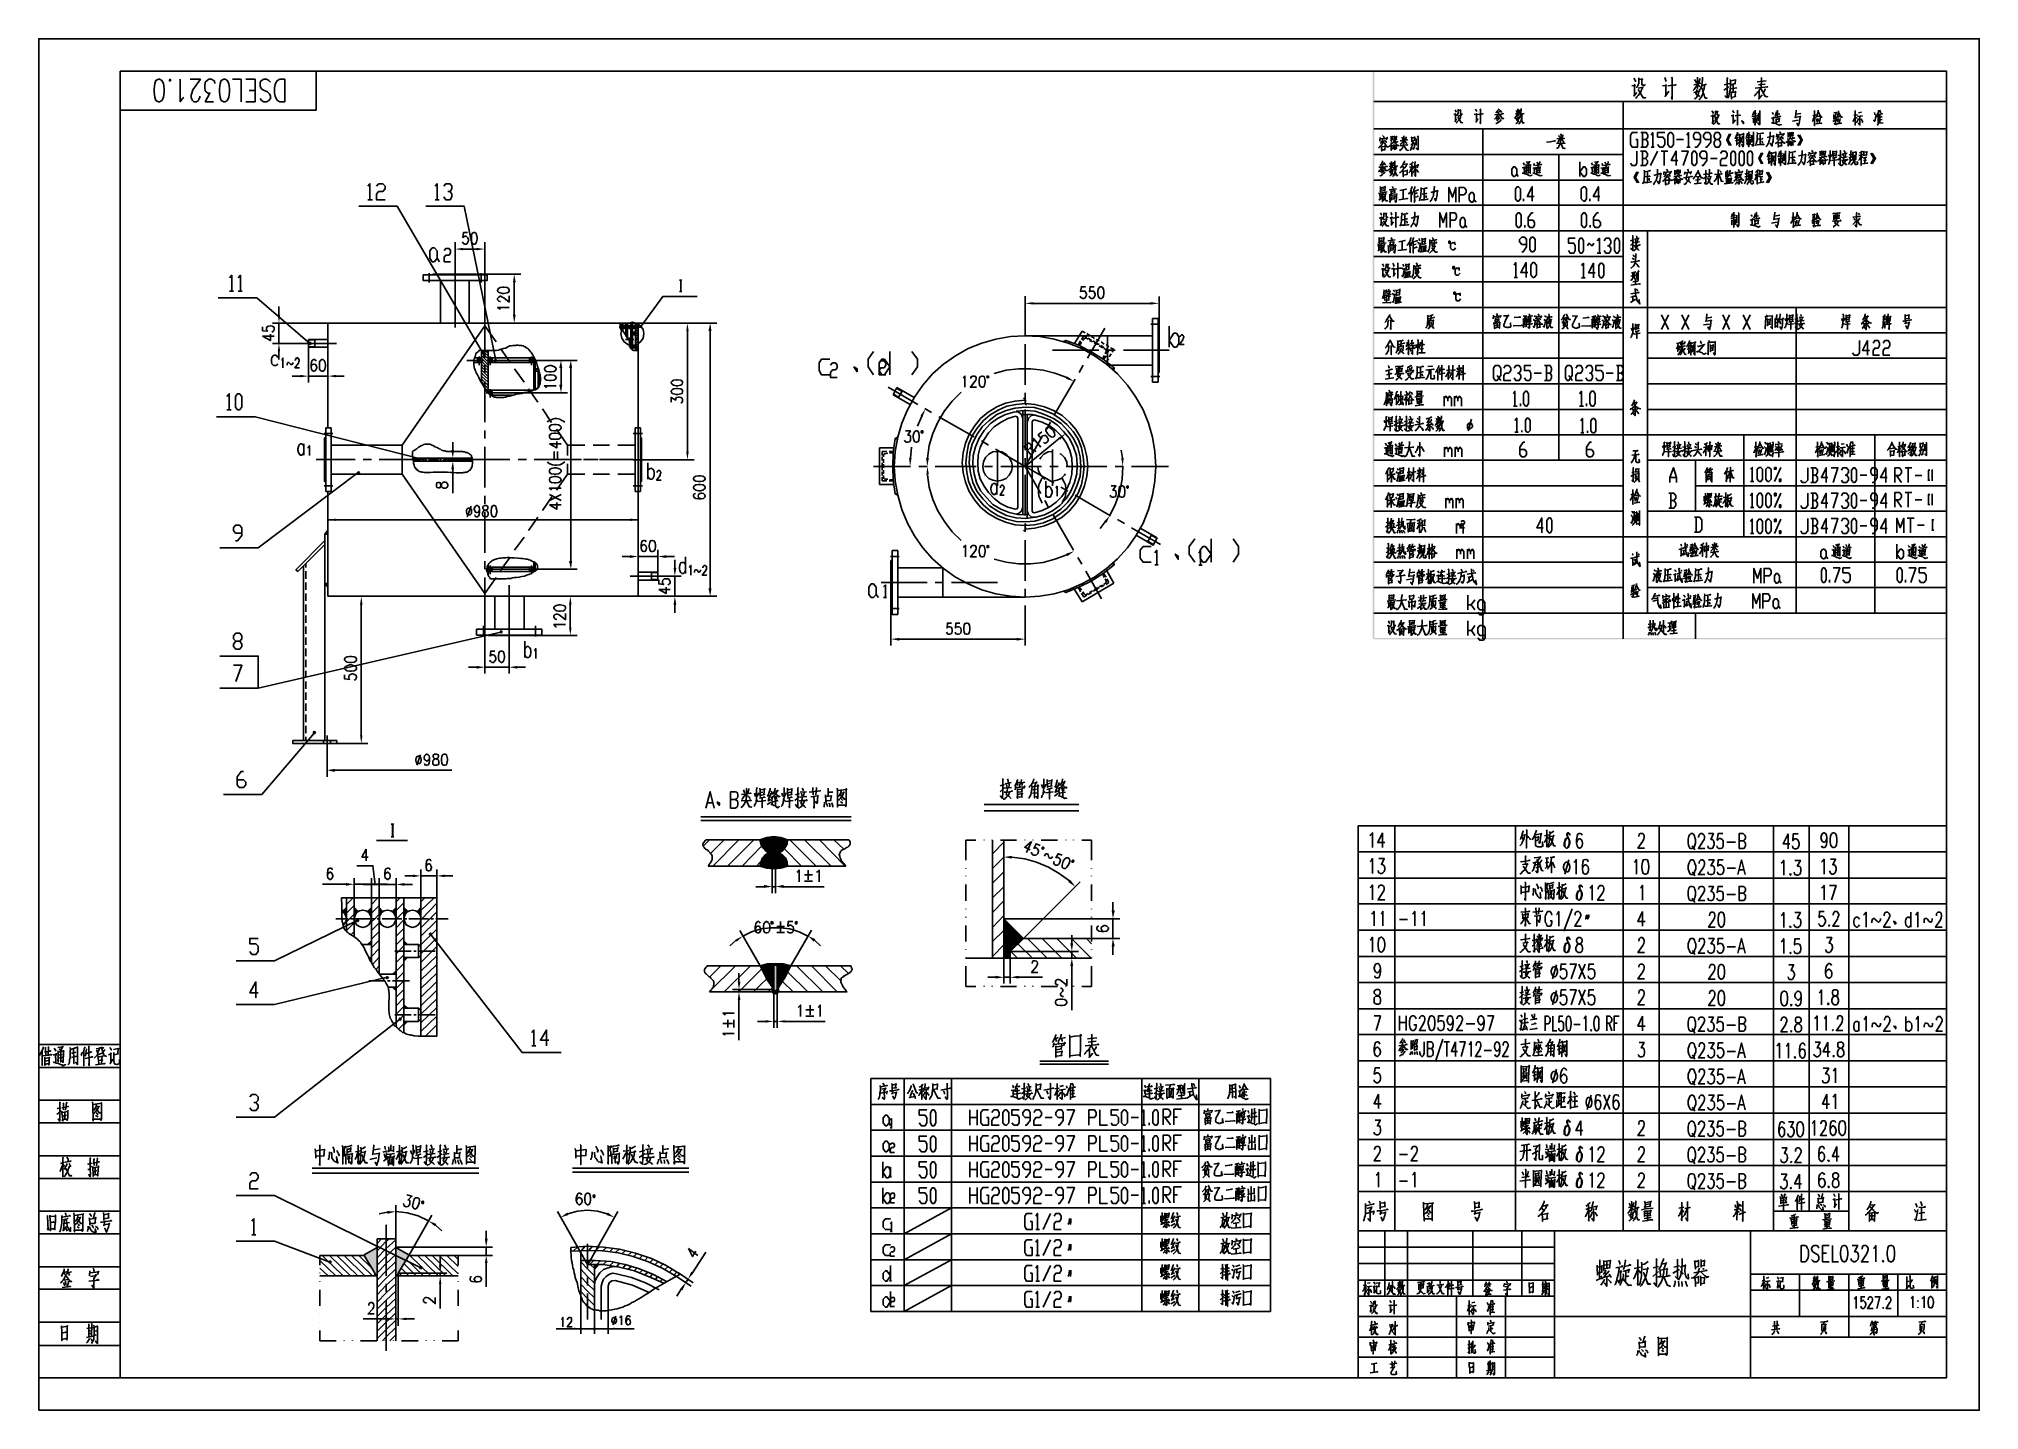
# Model space of a CAD drawing. Extents: x 0 to 400, y 0 to 283.
import ezdxf

# ---------------------------------------------------------------- set-up
doc = ezdxf.new("R2010")
doc.units = 0
doc.layers.get('0').update_dxf_attribs({"linetype": 'CONTINUOUS'})

msp = doc.modelspace()

# ---------------------------------------------------------------- hatches: boundary and pattern name
for points in [[(274.85975, 158.97225), (275.17725, 158.97225), (274.85975, 275.87575)], [(275.17725, 158.97225), (274.85975, 275.87575), (275.17725, 275.87575)], [(87.47125, 239.49025), (87.47125, 238.98225), (85.82025, 239.23625)], [(90.26525, 239.49025), (90.26525, 238.98225), (91.97975, 239.23625)], [(97.75825, 232.37825), (98.32975, 232.37825), (98.01225, 234.09275)], [(204.94625, 228.31425), (204.94625, 227.80625), (203.23175, 228.06025)], [(229.13975, 228.31425), (229.13975, 227.80625), (230.85425, 228.06025)], [(49.30775, 225.71075), (49.81575, 225.71075), (49.56175, 223.99625)], [(97.75825, 225.71075), (98.32975, 225.71075), (98.01225, 223.99625)], [(133.44525, 222.34525), (133.95325, 222.34525), (133.69925, 223.99625)], [(138.01725, 222.34525), (138.65225, 222.34525), (138.39825, 223.99625)], [(119.98325, 223.42475), (119.98325, 223.61525), (119.85625, 223.42475)], [(119.98325, 223.42475), (119.85625, 223.42475), (119.98325, 223.36125)], [(119.98325, 223.42475), (119.98325, 223.17075), (119.98325, 223.61525)], [(119.98325, 223.42475), (119.98325, 223.17075)], [(120.36425, 223.42475), (120.36425, 223.61525), (120.49125, 223.42475)], [(120.36425, 223.42475), (120.36425, 223.17075), (120.36425, 223.61525)], [(120.36425, 223.42475), (120.49125, 223.42475), (120.36425, 223.36125)], [(120.36425, 223.42475), (120.36425, 223.17075)], [(120.99925, 223.42475), (120.99925, 223.61525), (120.87225, 223.42475)], [(120.99925, 223.42475), (120.87225, 223.42475), (120.99925, 223.36125)], [(120.99925, 223.42475), (120.99925, 223.17075), (120.99925, 223.61525)], [(120.99925, 223.42475), (120.99925, 223.17075)], [(121.38025, 223.42475), (121.38025, 223.61525), (121.50725, 223.42475)], [(121.38025, 223.42475), (121.38025, 223.17075), (121.38025, 223.61525)], [(121.38025, 223.42475), (121.50725, 223.42475), (121.38025, 223.36125)], [(121.38025, 223.42475), (121.38025, 223.17075)], [(122.01525, 223.42475), (122.01525, 223.61525), (121.88825, 223.42475)], [(122.01525, 223.42475), (121.88825, 223.42475), (122.01525, 223.36125)], [(122.01525, 220.88475), (122.01525, 220.94825), (121.88825, 220.88475)], [(122.01525, 220.31325), (122.01525, 220.18625), (121.88825, 220.31325)], [(122.01525, 223.42475), (122.01525, 223.17075), (122.01525, 223.61525)], [(122.01525, 223.42475), (122.01525, 223.17075)], [(122.39625, 223.42475), (122.39625, 223.61525), (122.52325, 223.42475)], [(122.39625, 223.42475), (122.39625, 223.17075), (122.39625, 223.61525)], [(122.39625, 223.42475), (122.52325, 223.42475), (122.45975, 223.36125)], [(122.39625, 223.42475), (122.45975, 223.36125), (122.39625, 223.17075)], [(123.03125, 223.42475), (123.03125, 223.61525), (122.90425, 223.42475)], [(123.03125, 223.42475), (122.90425, 223.42475), (123.03125, 223.36125)], [(123.03125, 222.15475), (123.03125, 222.21825), (122.96775, 222.09125)], [(123.03125, 222.15475), (122.96775, 222.09125), (123.03125, 222.09125)], [(123.03125, 221.45625), (123.03125, 221.39275), (122.96775, 221.58325)], [(123.03125, 221.45625), (122.96775, 221.58325), (123.03125, 221.58325)], [(123.03125, 223.42475), (123.03125, 223.17075), (123.03125, 223.61525)], [(123.03125, 223.42475), (123.03125, 223.17075)], [(123.03125, 222.15475), (123.03125, 222.09125), (123.03125, 222.21825)], [(123.03125, 221.45625), (123.03125, 221.58325), (123.03125, 221.39275)], [(211.55025, 220.31325), (211.16925, 220.18625), (211.61375, 220.44025)], [(211.55025, 220.31325), (211.35975, 220.12275), (211.16925, 220.18625)], [(211.55025, 220.31325), (211.55025, 220.12275), (211.35975, 220.12275)], [(211.55025, 220.31325), (211.61375, 220.44025), (211.55025, 220.12275)], [(49.30775, 218.15425), (49.81575, 218.15425), (49.56175, 219.80525)], [(91.15425, 216.63025), (91.28125, 216.82075), (90.77325, 216.82075)], [(91.15425, 216.05875), (90.77325, 215.86825), (91.28125, 215.86825)], [(91.15425, 216.63025), (91.28125, 216.82075), (91.28125, 216.31275)], [(91.15425, 216.05875), (91.28125, 216.31275), (91.28125, 215.86825)], [(92.74175, 216.63025), (93.05925, 216.82075), (92.67825, 216.82075)], [(92.74175, 216.63025), (92.67825, 216.82075), (92.67825, 216.31275)], [(92.67825, 216.31275), (92.67825, 215.86825), (92.74175, 216.05875)], [(92.74175, 216.05875), (92.67825, 215.86825), (93.05925, 215.86825)], [(101.88575, 216.63025), (102.07625, 216.82075), (101.56825, 216.82075)], [(101.88575, 216.05875), (101.56825, 215.86825), (102.07625, 215.86825)], [(102.07625, 216.82075), (101.88575, 216.63025), (102.07625, 216.31275)], [(101.88575, 216.05875), (102.07625, 216.31275), (102.07625, 215.86825)], [(107.28325, 214.72525), (107.91825, 214.72525), (107.66425, 216.31275)], [(109.31525, 214.72525), (109.95025, 214.72525), (109.69625, 216.31275)], [(123.03125, 219.55125), (123.03125, 219.61475), (122.96775, 219.42425)], [(123.03125, 219.55125), (122.96775, 219.42425), (123.03125, 219.42425)], [(123.03125, 218.85275), (123.03125, 218.78925), (122.96775, 218.91625)], [(123.03125, 218.85275), (122.96775, 218.91625), (123.03125, 218.91625)], [(123.03125, 219.55125), (123.03125, 219.42425), (123.03125, 219.61475)], [(123.03125, 218.85275), (123.03125, 218.91625), (123.03125, 218.78925)], [(53.94325, 213.32825), (53.94325, 212.82025), (55.65775, 213.07425)], [(61.30925, 213.32825), (61.30925, 212.82025), (59.65825, 213.07425)], [(211.93125, 213.01075), (211.67725, 212.50275), (213.32825, 211.99475)], [(221.51975, 214.53475), (221.58325, 214.78875), (221.26575, 214.47125)], [(221.51975, 214.53475), (221.26575, 214.47125), (221.45625, 214.34425)], [(221.51975, 214.53475), (221.45625, 214.34425), (221.51975, 214.21725)], [(221.51975, 214.53475), (221.51975, 214.21725), (221.58325, 214.78875)], [(92.67825, 210.02625), (92.67825, 210.15325), (92.67825, 209.64525)], [(92.67825, 210.02625), (92.74175, 209.96275), (93.05925, 210.15325)], [(92.67825, 210.02625), (93.05925, 210.15325), (92.67825, 210.15325)], [(92.67825, 210.02625), (92.67825, 209.64525), (92.74175, 209.96275)], [(107.28325, 211.29625), (107.91825, 211.29625), (107.66425, 209.64525)], [(181.70525, 204.94625), (182.14975, 204.69225), (182.72125, 206.34325)], [(176.75225, 200.24725), (177.00625, 200.50125), (176.49825, 200.24725)], [(176.75225, 200.24725), (176.49825, 200.24725), (176.87925, 200.12025)], [(176.75225, 200.24725), (177.00625, 200.31075), (177.00625, 200.50125)], [(176.75225, 200.24725), (176.87925, 200.12025), (177.00625, 200.31075)], [(210.08975, 200.37425), (210.53425, 199.99325), (211.61375, 201.26325)], [(85.05825, 197.83425), (85.62975, 197.83425), (85.37575, 196.18325)], [(133.44525, 197.51675), (133.95325, 197.51675), (133.69925, 195.80225)], [(179.86375, 196.18325), (179.35575, 196.18325), (179.54625, 194.46875)], [(183.41975, 196.18325), (182.84825, 196.18325), (183.10225, 194.46875)], [(223.55175, 196.18325), (223.04375, 196.18325), (223.36125, 194.46875)], [(85.05825, 193.89725), (85.62975, 193.89725), (85.37575, 195.54825)], [(182.91175, 192.75425), (183.41975, 192.88125), (183.10225, 194.46875)], [(176.75225, 188.69025), (176.49825, 188.81725), (176.87925, 188.88075)], [(176.75225, 188.69025), (177.00625, 188.56325), (176.49825, 188.81725)], [(176.75225, 188.69025), (176.87925, 188.88075), (177.00625, 188.69025)], [(176.75225, 188.69025), (177.00625, 188.69025), (177.00625, 188.56325)], [(219.48775, 183.10225), (219.99575, 182.84825), (220.69425, 184.37225)], [(59.65825, 181.32425), (59.02325, 180.49875), (59.65825, 180.49875)], [(61.24575, 183.73725), (61.24575, 183.22925), (59.65825, 183.48325)], [(121.95175, 183.73725), (121.95175, 183.22925), (123.53925, 183.48325)], [(121.88825, 176.18075), (121.88825, 175.60925), (123.53925, 175.92675)], [(129.31775, 176.18075), (129.31775, 175.60925), (127.60325, 175.92675)], [(211.67725, 176.49825), (211.93125, 175.99025), (213.32825, 177.00625)], [(92.74175, 173.64075), (93.05925, 173.70425), (92.67825, 173.70425)], [(92.74175, 173.64075), (92.67825, 173.70425), (92.67825, 173.32325)], [(92.67825, 173.32325), (92.67825, 172.81525), (92.74175, 172.94225)], [(92.74175, 172.94225), (92.67825, 172.81525), (93.05925, 172.81525)], [(101.88575, 173.64075), (102.07625, 173.70425), (101.56825, 173.70425)], [(101.88575, 172.94225), (101.56825, 172.81525), (102.07625, 172.81525)], [(102.07625, 173.70425), (101.88575, 173.64075), (102.07625, 173.32325)], [(101.88575, 172.94225), (102.07625, 173.32325), (102.07625, 172.81525)], [(109.31525, 174.97425), (109.95025, 174.97425), (109.69625, 173.32325)], [(130.84175, 173.57725), (131.41325, 173.57725), (131.09575, 171.86275)], [(221.51975, 174.40275), (221.26575, 174.46625), (221.45625, 174.65675)], [(221.51975, 174.40275), (221.58325, 174.21225), (221.26575, 174.46625)], [(221.51975, 174.40275), (221.45625, 174.65675), (221.51975, 174.72025)], [(221.51975, 174.40275), (221.51975, 174.72025), (221.58325, 174.21225)], [(59.65825, 169.57675), (59.65825, 170.33875), (59.02325, 170.33875)], [(138.01725, 169.38625), (138.65225, 169.38625), (138.39825, 167.73525)], [(211.55025, 168.62425), (211.35975, 168.81475), (211.16925, 168.81475)], [(211.55025, 168.62425), (211.16925, 168.81475), (211.61375, 168.49725)], [(211.55025, 168.62425), (211.55025, 168.87825), (211.35975, 168.81475)], [(211.55025, 168.62425), (211.61375, 168.49725), (211.55025, 168.87825)], [(66.26225, 166.02075), (66.77025, 166.02075), (66.51625, 167.73525)], [(109.31525, 166.02075), (109.82325, 166.02075), (109.56925, 167.73525)], [(130.84175, 166.02075), (131.41325, 166.02075), (131.09575, 167.73525)], [(109.31525, 161.25825), (109.82325, 161.25825), (109.56925, 159.67075)], [(177.32375, 159.16275), (177.32375, 158.59125), (175.60925, 158.90875)], [(201.51725, 159.16275), (201.51725, 158.59125), (203.23175, 158.90875)], [(275.05025, 159.16275), (275.05025, 158.84525), (393.03325, 159.16275)], [(275.05025, 158.84525), (393.03325, 159.16275), (393.03325, 158.84525)], [(90.26525, 153.38425), (90.26525, 152.81275), (91.97975, 153.13025)], [(98.64725, 153.38425), (98.64725, 152.81275), (96.99625, 153.13025)], [(66.26225, 139.09675), (66.77025, 139.09675), (66.51625, 137.38225)], [(61.05525, 132.17525), (61.05525, 131.54025), (59.46775, 131.92125)], [(152.93975, 118.07825), (148.62175, 117.57025), (151.16175, 117.57025)], [(150.08225, 118.07825), (148.62175, 117.57025), (152.93975, 118.07825)], [(151.16175, 117.57025), (148.62175, 117.57025), (151.16175, 114.71275)], [(151.16175, 114.71275), (148.62175, 117.57025), (150.33625, 114.96675)], [(150.33625, 114.96675), (148.62175, 117.57025), (149.63775, 115.41125)], [(148.81225, 116.74475), (149.63775, 115.41125), (148.62175, 117.57025)], [(149.63775, 115.41125), (148.81225, 116.74475), (149.12975, 115.98275)], [(151.47925, 118.26875), (150.08225, 118.07825), (152.93975, 118.07825)], [(152.93975, 118.07825), (151.16175, 117.57025), (154.27325, 117.57025)], [(151.86025, 117.57025), (151.16175, 114.71275), (151.86025, 114.71275)], [(151.16175, 117.57025), (154.27325, 117.57025)], [(151.16175, 117.57025), (151.16175, 114.71275), (151.86025, 117.57025)], [(154.27325, 117.57025), (151.86025, 117.57025), (154.20975, 116.74475)], [(151.86025, 114.71275), (154.20975, 116.74475), (151.86025, 117.57025)], [(154.20975, 116.74475), (151.86025, 114.71275), (153.89225, 115.98275)], [(152.62225, 114.96675), (153.89225, 115.98275), (151.86025, 114.71275)], [(153.89225, 115.98275), (152.62225, 114.96675), (153.38425, 115.41125)], [(148.81225, 113.12525), (148.62175, 112.17275), (151.16175, 112.17275)], [(148.62175, 112.17275), (150.08225, 111.72825), (152.93975, 111.72825)], [(152.93975, 111.72825), (151.16175, 112.17275), (148.62175, 112.17275)], [(149.12975, 113.88725), (148.81225, 113.12525), (151.16175, 112.17275)], [(149.70125, 114.45875), (149.12975, 113.88725), (151.16175, 112.17275)], [(150.46325, 114.90325), (149.70125, 114.45875), (150.84425, 114.77625)], [(150.84425, 114.77625), (149.70125, 114.45875), (151.16175, 114.71275)], [(151.16175, 114.71275), (149.70125, 114.45875), (151.16175, 112.17275)], [(151.86025, 114.71275), (151.16175, 114.71275), (151.47925, 114.71275)], [(151.47925, 114.71275), (151.16175, 112.17275), (151.86025, 112.17275)], [(151.16175, 114.71275), (151.16175, 112.17275), (151.47925, 114.71275)], [(154.27325, 112.17275), (151.16175, 112.17275), (152.93975, 111.72825)], [(151.16175, 112.17275), (154.27325, 112.17275), (151.86025, 112.17275)], [(151.86025, 114.71275), (151.47925, 114.71275), (151.86025, 112.17275)], [(152.17775, 114.77625), (151.86025, 114.71275), (153.25725, 114.45875)], [(151.86025, 114.71275), (151.86025, 112.17275), (153.25725, 114.45875)], [(153.25725, 114.45875), (151.86025, 112.17275), (153.89225, 113.88725)], [(153.89225, 113.88725), (151.86025, 112.17275), (154.20975, 112.99825)], [(154.20975, 112.99825), (151.86025, 112.17275), (154.27325, 112.17275)], [(152.49525, 114.90325), (152.17775, 114.77625), (153.25725, 114.45875)], [(200.50125, 113.69675), (200.50125, 114.26825), (198.85025, 114.01425)], [(63.34125, 108.68025), (63.34125, 108.10875), (65.05575, 108.42625)], [(68.42125, 108.55325), (68.35775, 108.42625), (68.61175, 108.42625)], [(68.42125, 108.55325), (68.35775, 108.36275), (68.61175, 108.36275)], [(68.35775, 108.42625), (68.42125, 108.29925), (68.61175, 108.42625)], [(68.35775, 108.36275), (68.42125, 108.29925), (68.61175, 108.36275)], [(68.61175, 108.61675), (68.42125, 108.55325), (68.61175, 108.42625)], [(68.61175, 108.61675), (68.42125, 108.55325), (68.61175, 108.36275)], [(68.42125, 108.29925), (68.61175, 108.17225), (68.61175, 108.42625)], [(68.42125, 108.29925), (68.61175, 108.17225), (68.61175, 108.36275)], [(68.67525, 108.55325), (68.61175, 108.61675), (68.61175, 108.42625)], [(68.67525, 108.55325), (68.61175, 108.61675), (68.61175, 108.36275)], [(68.80225, 108.42625), (68.67525, 108.55325), (68.61175, 108.42625)], [(68.80225, 108.36275), (68.67525, 108.55325), (68.61175, 108.36275)], [(68.61175, 108.17225), (68.67525, 108.29925), (68.61175, 108.42625)], [(68.67525, 108.29925), (68.80225, 108.42625), (68.61175, 108.42625)], [(68.61175, 108.17225), (68.67525, 108.29925), (68.61175, 108.36275)], [(68.67525, 108.29925), (68.80225, 108.36275), (68.61175, 108.36275)], [(70.07225, 108.55325), (69.94525, 108.36275), (70.19925, 108.36275)], [(70.07225, 108.55325), (69.94525, 108.36275), (70.19925, 108.36275)], [(69.94525, 108.36275), (70.07225, 108.29925), (70.19925, 108.36275)], [(69.94525, 108.36275), (70.07225, 108.29925), (70.19925, 108.36275)], [(70.19925, 108.61675), (70.07225, 108.55325), (70.19925, 108.36275)], [(70.19925, 108.61675), (70.07225, 108.55325), (70.19925, 108.36275)], [(70.07225, 108.29925), (70.19925, 108.17225), (70.19925, 108.36275)], [(70.07225, 108.29925), (70.19925, 108.17225), (70.19925, 108.36275)], [(70.32625, 108.55325), (70.19925, 108.61675), (70.19925, 108.36275)], [(70.32625, 108.55325), (70.19925, 108.61675), (70.19925, 108.36275)], [(70.38975, 108.36275), (70.32625, 108.55325), (70.19925, 108.36275)], [(70.38975, 108.36275), (70.32625, 108.55325), (70.19925, 108.36275)], [(70.19925, 108.17225), (70.32625, 108.29925), (70.19925, 108.36275)], [(70.32625, 108.29925), (70.38975, 108.36275), (70.19925, 108.36275)], [(70.19925, 108.17225), (70.32625, 108.29925), (70.19925, 108.36275)], [(70.32625, 108.29925), (70.38975, 108.36275), (70.19925, 108.36275)], [(75.40625, 108.68025), (75.40625, 108.10875), (73.69175, 108.36275)], [(77.18425, 110.39475), (77.18425, 109.88675), (78.77175, 110.14075)], [(83.66125, 110.39475), (83.66125, 109.88675), (82.07375, 110.14075)], [(149.44725, 108.29925), (149.44725, 107.66425), (151.16175, 107.91825)], [(152.93975, 111.72825), (150.08225, 111.72825), (151.47925, 111.60125)], [(153.51125, 108.29925), (153.51125, 107.66425), (151.86025, 107.91825)], [(212.56625, 109.31525), (212.12175, 108.87075), (213.58225, 107.91825)], [(63.46825, 103.60025), (62.57925, 102.83825), (63.08725, 102.45725)], [(63.46825, 103.60025), (63.08725, 102.45725), (63.34125, 101.94925)], [(63.46825, 103.60025), (63.34125, 101.94925), (63.46825, 101.31425)], [(65.05575, 103.60025), (65.88125, 102.83825), (65.50025, 102.45725)], [(65.05575, 103.60025), (65.50025, 102.45725), (65.11925, 101.94925)], [(65.05575, 103.60025), (65.11925, 101.94925), (65.05575, 101.31425)], [(68.61175, 103.60025), (67.78625, 102.83825), (68.16725, 102.45725)], [(68.61175, 103.60025), (68.16725, 102.45725), (68.42125, 101.94925)], [(68.61175, 103.60025), (68.42125, 101.94925), (68.61175, 101.31425)], [(70.19925, 103.60025), (70.96125, 102.83825), (70.58025, 102.45725)], [(70.19925, 103.60025), (70.58025, 102.45725), (70.32625, 101.94925)], [(70.19925, 103.60025), (70.32625, 101.94925), (70.19925, 101.31425)], [(73.69175, 103.60025), (72.86625, 102.83825), (73.24725, 102.45725)], [(73.69175, 103.60025), (73.24725, 102.45725), (73.62825, 101.94925)], [(73.69175, 103.60025), (73.62825, 101.94925), (73.69175, 101.31425)], [(75.27925, 103.60025), (76.16825, 102.83825), (75.66025, 102.45725)], [(75.27925, 103.60025), (75.66025, 102.45725), (75.40625, 101.94925)], [(75.27925, 103.60025), (75.40625, 101.94925), (75.27925, 101.31425)], [(78.77175, 103.60025), (78.00975, 102.83825), (78.45425, 102.45725)], [(78.77175, 103.60025), (78.45425, 102.45725), (78.70825, 101.94925)], [(78.77175, 103.60025), (78.70825, 101.94925), (78.77175, 101.31425)], [(198.85025, 101.31425), (198.85025, 97.25025), (202.91425, 97.25025)], [(221.07525, 103.02875), (221.71025, 103.02875), (221.32925, 101.31425)], [(68.61175, 96.74225), (67.78625, 95.98025), (68.61175, 95.98025)], [(75.53325, 96.23425), (75.27925, 96.74225), (76.04125, 95.98025)], [(75.53325, 96.23425), (75.27925, 95.98025), (75.27925, 96.74225)], [(75.53325, 96.23425), (76.04125, 95.98025), (75.27925, 95.98025)], [(143.54175, 96.99625), (143.85925, 96.61525), (145.12925, 97.75825)], [(159.73425, 96.61525), (160.05175, 97.12325), (158.52775, 97.75825)], [(200.18375, 94.58325), (202.91425, 97.25025), (198.85025, 97.25025)], [(198.85025, 97.25025), (198.85025, 93.18625), (200.18375, 94.58325)], [(212.56625, 96.23425), (213.13775, 96.23425), (212.88375, 94.58325)], [(221.07525, 95.59925), (221.71025, 95.59925), (221.32925, 97.25025)], [(68.04025, 93.31325), (68.29425, 92.86875), (68.61175, 92.55125)], [(68.61175, 93.31325), (68.04025, 93.31325), (68.61175, 92.55125)], [(75.53325, 93.05925), (75.27925, 92.55125), (76.04125, 93.31325)], [(75.53325, 93.05925), (76.04125, 93.31325), (75.27925, 93.31325)], [(75.53325, 93.05925), (75.27925, 93.31325), (75.27925, 92.55125)], [(153.44775, 92.04325), (148.68525, 91.59875), (151.47925, 91.59875)], [(150.20925, 92.04325), (148.68525, 91.59875), (153.44775, 92.04325)], [(151.86025, 92.10675), (150.20925, 92.04325), (153.44775, 92.04325)], [(153.44775, 92.04325), (151.47925, 91.59875), (154.97175, 91.59875)], [(200.18375, 94.58325), (198.85025, 93.18625), (200.18375, 93.18625)], [(212.56625, 91.59875), (213.13775, 91.59875), (212.88375, 93.18625)], [(73.43775, 90.13825), (73.69175, 90.58275), (72.92975, 89.88425)], [(73.43775, 90.13825), (72.92975, 89.88425), (73.69175, 89.88425)], [(73.43775, 90.13825), (73.69175, 89.88425), (73.69175, 90.58275)], [(144.04975, 88.36025), (144.62125, 88.36025), (144.30375, 86.70925)], [(151.47925, 91.59875), (148.68525, 91.59875), (151.47925, 86.77275)], [(148.68525, 91.59875), (149.89175, 89.05875), (151.47925, 86.77275)], [(152.17775, 91.59875), (151.47925, 86.26475), (152.17775, 86.77275)], [(151.47925, 91.59875), (154.97175, 91.59875)], [(151.47925, 91.59875), (151.47925, 86.26475), (152.17775, 91.59875)], [(152.17775, 86.77275), (154.97175, 91.59875), (152.17775, 91.59875)], [(154.97175, 91.59875), (152.17775, 86.77275), (153.70175, 89.05875)], [(153.70175, 89.05875), (152.17775, 86.77275), (152.17775, 86.70925)], [(197.19925, 89.56675), (197.19925, 88.99525), (198.85025, 89.24925)], [(201.89825, 89.56675), (201.89825, 88.99525), (200.18375, 89.24925)], [(73.43775, 86.96325), (73.69175, 86.45525), (72.92975, 87.21725)], [(73.43775, 86.96325), (72.92975, 87.21725), (73.69175, 87.21725)], [(73.43775, 86.96325), (73.69175, 87.21725), (73.69175, 86.45525)], [(144.04975, 84.55025), (144.62125, 84.55025), (144.30375, 86.26475)], [(151.35225, 86.96325), (151.16175, 86.58225), (151.41575, 86.83625)], [(151.41575, 86.83625), (151.16175, 86.58225), (151.47925, 86.77275)], [(151.47925, 86.77275), (151.16175, 86.58225), (151.47925, 86.26475)], [(151.16175, 86.58225), (151.22525, 86.26475), (151.47925, 86.26475)], [(151.22525, 86.26475), (151.60625, 85.82025), (152.11425, 85.82025)], [(152.11425, 85.82025), (151.47925, 86.26475), (151.22525, 86.26475)], [(152.17775, 86.77275), (151.47925, 86.26475), (152.17775, 86.26475)], [(152.43175, 86.26475), (151.47925, 86.26475), (152.11425, 85.82025)], [(151.47925, 86.26475), (152.43175, 86.26475), (152.17775, 86.26475)], [(152.24125, 86.83625), (152.17775, 86.70925), (152.49525, 86.58225)], [(152.17775, 86.70925), (152.17775, 86.26475), (152.49525, 86.58225)], [(152.49525, 86.58225), (152.17775, 86.26475), (152.43175, 86.26475)], [(152.36825, 86.96325), (152.24125, 86.83625), (152.49525, 86.58225)], [(75.53325, 83.15325), (75.27925, 83.53425), (76.04125, 82.89925)], [(75.53325, 83.15325), (75.27925, 82.89925), (75.27925, 83.53425)], [(75.53325, 83.15325), (76.04125, 82.89925), (75.27925, 82.89925)], [(75.53325, 79.91475), (75.27925, 79.40675), (76.04125, 80.16875)], [(75.53325, 79.91475), (76.04125, 80.16875), (75.27925, 80.16875)], [(75.53325, 79.91475), (75.27925, 80.16875), (75.27925, 79.40675)], [(149.82825, 80.42275), (149.82825, 79.91475), (151.47925, 80.16875)], [(153.89225, 80.42275), (153.89225, 79.91475), (152.17775, 80.16875)], [(71.91375, 41.11625), (71.91375, 40.54475), (73.62825, 40.98925)], [(109.18825, 40.29075), (108.93425, 40.79875), (107.53725, 39.78275)], [(117.31625, 40.79875), (117.06225, 40.29075), (118.64975, 39.78275)], [(81.62925, 38.00475), (82.01025, 38.44925), (80.35925, 39.08425)], [(69.81825, 33.62325), (67.08775, 32.09925), (69.81825, 27.78125)], [(67.08775, 32.09925), (69.31025, 28.28925), (69.81825, 27.78125)], [(73.62825, 33.62325), (73.62825, 27.78125), (76.29525, 32.09925)], [(76.29525, 32.09925), (73.62825, 27.78125), (74.13625, 28.28925)], [(91.97975, 35.40125), (92.55125, 35.40125), (92.23375, 33.68675)], [(69.31025, 28.28925), (69.31025, 27.78125), (69.81825, 27.78125)], [(74.13625, 28.28925), (73.62825, 27.78125), (74.13625, 27.78125)], [(82.51825, 29.94025), (83.02625, 29.94025), (82.77225, 28.28925)], [(91.97975, 30.38475), (92.55125, 30.38475), (92.23375, 31.97225)], [(112.87125, 30.95625), (112.61725, 30.95625), (113.12525, 30.13075)], [(113.12525, 30.95625), (112.87125, 30.95625), (113.12525, 30.13075)], [(113.63325, 30.95625), (113.37925, 30.95625), (113.12525, 30.13075)], [(113.12525, 30.95625), (113.12525, 30.13075), (113.37925, 30.95625)], [(114.90325, 30.13075), (114.58575, 29.11475), (115.34775, 30.06725)], [(114.58575, 30.13075), (114.58575, 29.11475), (114.90325, 30.13075)], [(134.46125, 28.60675), (134.96925, 28.35275), (133.82625, 27.08275)], [(82.51825, 26.06675), (83.02625, 26.06675), (82.77225, 27.78125)], [(132.17525, 25.11425), (132.68325, 24.79675), (133.38175, 26.38425)], [(71.91375, 19.14525), (71.91375, 18.63725), (73.62825, 18.89125)], [(75.78725, 19.14525), (75.78725, 18.63725), (74.13625, 18.89125)], [(110.33125, 17.11325), (110.33125, 16.66875), (111.72825, 16.85925)], [(114.33175, 17.11325), (114.26825, 16.85925), (114.52225, 16.85925)], [(114.26825, 16.85925), (114.33175, 16.60525), (114.52225, 16.85925)], [(114.58575, 17.17675), (114.58575, 16.85925), (114.33175, 17.11325)], [(114.58575, 16.85925), (114.33175, 17.11325), (114.52225, 16.85925)], [(114.33175, 16.60525), (114.52225, 16.85925), (114.58575, 16.47825)], [(114.52225, 16.85925), (114.58575, 16.47825), (114.58575, 16.85925)], [(114.77625, 17.11325), (114.58575, 17.17675), (114.58575, 16.85925)], [(114.90325, 16.85925), (114.77625, 17.11325), (114.58575, 16.85925)], [(114.58575, 16.47825), (114.77625, 16.60525), (114.58575, 16.85925)], [(114.77625, 16.60525), (114.90325, 16.85925), (114.58575, 16.85925)], [(118.71325, 17.11325), (118.71325, 16.66875), (117.37975, 16.85925)]]:
    msp.add_hatch(color=0).paths.add_polyline_path(points, flags=0)

# ---------------------------------------------------------------- linework, layer by layer
at = {"color": 0}
for points in [[(0.09525, 0.09525), (0.09525, 282.54325), (399.76425, 282.54325), (399.76425, 0.09525), (0.09525, 0.09525)], [(16.85925, 6.76275), (16.85925, 275.87575), (393.03325, 275.87575), (393.03325, 6.76275), (16.85925, 6.76275)], [(16.85925, 267.87475), (57.24525, 267.87475), (57.24525, 275.87575)], [(24.98725, 269.58925), (25.43175, 269.84325), (25.74925, 270.47825), (25.93975, 271.62125), (25.93975, 272.25625), (25.74925, 273.33575), (25.43175, 273.97075), (24.98725, 274.22475), (24.73325, 274.22475), (24.22525, 273.97075), (23.97125, 273.33575), (23.84425, 272.25625), (23.84425, 271.62125), (23.97125, 270.47825), (24.22525, 269.84325), (24.73325, 269.58925), (24.98725, 269.58925)], [(27.14625, 273.84375), (27.27325, 273.97075), (27.14625, 274.22475), (26.95575, 273.97075), (27.14625, 273.84375)], [(29.94025, 270.47825), (29.68625, 270.22425), (29.24175, 269.58925), (29.24175, 274.22475)], [(33.24225, 270.73225), (33.24225, 270.47825), (33.05175, 270.09725), (32.98825, 269.84325), (32.60725, 269.58925), (32.03575, 269.58925), (31.78175, 269.84325), (31.59125, 270.09725), (31.46425, 270.47825), (31.46425, 270.92275), (31.59125, 271.36725), (31.84525, 272.00225), (33.36925, 274.22475), (31.27375, 274.22475)], [(36.09975, 269.58925), (34.38525, 269.58925), (35.33775, 271.36725), (34.89325, 271.36725), (34.57575, 271.62125), (34.38525, 271.87525), (34.32175, 272.44675), (34.32175, 272.89125), (34.38525, 273.58975), (34.76625, 273.97075), (35.14725, 274.22475), (35.65525, 274.22475), (36.09975, 273.97075), (36.29025, 273.84375), (36.35375, 273.33575)], [(38.44925, 269.58925), (38.89375, 269.84325), (39.21125, 270.47825), (39.40175, 271.62125), (39.40175, 272.25625), (39.21125, 273.33575), (38.89375, 273.97075), (38.44925, 274.22475), (38.19525, 274.22475), (37.68725, 273.97075), (37.43325, 273.33575), (37.30625, 272.25625), (37.30625, 271.62125), (37.43325, 270.47825), (37.68725, 269.84325), (38.19525, 269.58925), (38.44925, 269.58925)], [(41.75125, 269.58925), (41.75125, 274.22475), (39.97325, 274.22475)], [(44.67225, 274.22475), (44.67225, 269.58925), (42.70375, 269.58925)], [(44.67225, 274.22475), (42.70375, 274.22475)], [(44.67225, 271.87525), (43.40225, 271.87525)], [(45.68825, 270.22425), (45.94225, 269.84325), (46.45025, 269.58925), (47.02175, 269.58925), (47.46625, 269.84325), (47.78375, 270.22425), (47.78375, 270.73225), (47.59325, 271.17675), (47.46625, 271.36725), (47.21225, 271.62125), (46.25975, 272.00225), (45.94225, 272.25625), (45.81525, 272.44675), (45.68825, 272.89125), (45.68825, 273.58975), (45.94225, 273.97075), (46.45025, 274.22475), (47.02175, 274.22475), (47.46625, 273.97075), (47.78375, 273.58975)], [(50.76825, 274.22475), (50.76825, 269.58925), (49.75225, 269.58925), (49.24425, 269.84325), (48.99025, 270.22425), (48.79975, 270.73225), (48.60925, 271.36725), (48.60925, 272.44675), (48.79975, 273.14525), (48.99025, 273.58975), (49.24425, 273.97075), (49.75225, 274.22475), (50.76825, 274.22475)], [(328.19975, 272.82775), (328.96175, 272.95475), (328.77125, 273.14525), (328.77125, 270.92275), (328.64425, 270.73225), (329.21575, 271.49425)], [(328.64425, 274.41525), (328.96175, 273.90725), (328.96175, 273.65325)], [(329.53325, 272.38325), (330.54925, 272.57375), (330.48575, 272.63725), (330.42225, 272.38325), (330.23175, 272.12925), (330.16825, 271.74825), (329.97775, 271.49425), (329.78725, 271.17675), (329.53325, 270.85925), (329.27925, 270.60525), (329.15225, 270.41475), (328.96175, 270.35125)], [(329.66025, 274.47875), (329.66025, 273.39925), (329.53325, 273.08175), (329.46975, 272.89125), (329.27925, 272.63725), (329.21575, 272.44675)], [(329.53325, 272.12925), (330.54925, 270.41475), (331.05725, 270.41475), (330.54925, 270.47825), (330.42225, 270.66875)], [(329.72375, 274.16125), (330.42225, 274.22475), (330.29525, 274.35175), (330.29525, 273.08175), (330.48575, 273.08175), (330.54925, 272.95475), (330.73975, 272.95475), (330.93025, 273.08175), (330.99375, 273.14525)], [(334.54975, 272.89125), (335.31175, 272.95475), (335.24825, 273.08175), (335.24825, 270.85925), (335.05775, 270.66875), (335.81975, 271.74825)], [(334.99425, 274.60575), (335.12125, 274.16125), (335.24825, 273.97075), (335.31175, 273.71675)], [(335.62925, 272.89125), (337.34375, 273.08175), (337.28025, 273.08175), (337.02625, 272.95475)], [(336.39125, 274.66925), (336.51825, 274.41525), (336.51825, 270.09725), (336.39125, 270.41475), (336.51825, 270.73225)], [(341.72525, 273.14525), (341.47125, 272.70075), (341.21725, 272.31975), (341.09025, 272.12925), (340.83625, 271.87525)], [(340.96325, 273.08175), (342.42375, 273.39925)], [(340.96325, 271.49425), (342.16975, 271.74825), (342.16975, 272.12925), (342.16975, 271.93875), (341.97925, 271.49425), (341.85225, 270.98625), (341.66175, 270.66875), (341.47125, 270.41475), (341.21725, 270.16075), (341.15375, 270.09725)], [(341.15375, 274.16125), (341.40775, 273.71675), (341.47125, 273.46275)], [(341.66175, 272.12925), (341.40775, 271.11325), (341.59825, 270.98625), (341.85225, 270.92275), (341.97925, 270.85925), (342.23325, 270.66875)], [(341.72525, 274.66925), (341.72525, 272.31975), (341.72525, 272.57375), (341.72525, 272.82775)], [(341.72525, 273.08175), (342.10625, 272.82775), (342.23325, 272.63725)], [(342.23325, 274.35175), (342.23325, 274.16125), (341.97925, 273.33575)], [(343.18575, 272.95475), (343.12225, 272.31975), (342.99525, 271.93875), (342.93175, 271.62125), (342.86825, 271.24025), (342.61425, 270.73225), (342.42375, 270.41475), (342.23325, 270.16075), (342.10625, 269.97025)], [(342.74125, 274.66925), (342.74125, 274.09775), (342.67775, 273.58975), (342.61425, 272.95475), (342.48725, 272.57375), (342.36025, 272.19275), (342.36025, 272.12925)], [(342.61425, 272.44675), (342.67775, 272.38325), (342.93175, 271.43075), (343.12225, 270.92275), (343.24925, 270.41475), (343.37625, 270.35125), (343.69375, 270.35125), (343.37625, 270.41475), (343.18575, 270.60525)], [(342.67775, 272.95475), (343.63025, 273.20875)], [(347.18625, 271.93875), (348.20225, 272.63725)], [(347.24975, 273.08175), (348.32925, 273.33575)], [(347.82125, 274.60575), (347.94825, 274.35175), (347.82125, 274.41525), (347.82125, 270.41475), (347.44025, 270.73225), (347.82125, 270.47825)], [(348.45625, 274.16125), (348.51975, 273.90725), (348.51975, 272.63725), (348.45625, 272.25625), (348.45625, 271.93875), (348.32925, 271.62125), (348.26575, 271.11325), (348.20225, 270.73225), (348.01175, 270.35125)], [(348.58325, 273.90725), (349.59925, 274.09775), (349.59925, 274.16125), (349.47225, 273.33575), (349.53575, 273.33575), (348.51975, 273.08175)], [(348.71025, 272.25625), (349.85325, 272.44675)], [(349.09125, 273.08175), (349.09125, 272.00225), (349.02775, 271.43075)], [(354.80625, 272.38325), (354.61575, 272.19275), (354.36175, 271.74825), (354.17125, 271.62125), (354.04425, 271.43075), (353.79025, 271.11325), (353.59975, 270.92275), (353.40925, 270.73225)], [(353.59975, 272.38325), (356.20325, 272.63725), (356.13975, 272.63725), (355.94925, 272.57375)], [(354.04425, 273.65325), (355.88575, 273.90725)], [(354.29825, 273.08175), (355.69525, 273.20875)], [(354.42525, 271.87525), (354.42525, 270.22425), (354.36175, 270.16075), (355.06025, 270.98625)], [(354.80625, 272.31975), (355.69525, 270.66875), (356.20325, 270.60525), (355.69525, 270.73225), (355.56825, 270.92275)], [(354.86975, 274.60575), (354.93325, 274.41525), (354.86975, 272.44675)], [(355.69525, 272.25625), (355.69525, 272.12925), (355.31425, 271.49425)], [(275.05025, 269.65275), (393.03325, 269.65275)], [(291.81425, 267.93825), (291.94125, 267.62075), (292.06825, 267.43025)], [(292.44925, 268.06525), (292.44925, 267.30325), (292.38575, 267.11275), (292.32225, 266.92225), (292.19525, 266.85875), (292.13175, 266.66825)], [(292.44925, 267.81125), (292.95725, 267.87475), (292.89375, 267.93825), (292.89375, 267.11275), (292.95725, 267.11275), (293.08425, 267.04925), (293.21125, 267.04925), (293.33825, 267.11275)], [(296.00525, 268.06525), (296.13225, 267.81125), (296.19575, 267.68425), (296.25925, 267.55725)], [(296.95775, 268.12875), (297.02125, 267.93825), (297.02125, 265.08075), (296.95775, 265.27125), (297.02125, 265.52525)], [(300.83125, 268.12875), (300.76775, 267.93825), (300.51375, 267.62075), (300.32325, 267.30325), (300.25975, 267.36675), (301.21225, 267.55725), (301.02175, 267.87475), (301.33925, 267.43025), (301.33925, 267.36675)], [(304.32375, 267.81125), (304.51425, 267.55725), (304.57775, 267.36675)], [(304.76825, 268.12875), (304.76825, 266.60475), (304.76825, 266.79525), (304.76825, 266.85875)], [(305.08575, 267.93825), (305.08575, 267.81125), (304.89525, 267.30325)], [(305.40325, 268.19225), (305.40325, 267.81125), (305.33975, 267.36675), (305.33975, 267.04925), (305.27625, 266.66825), (305.14925, 266.41425), (305.14925, 266.35075)], [(326.42175, 158.97225), (326.42175, 269.65275)], [(348.71025, 271.68475), (348.71025, 270.92275), (348.77375, 270.16075), (348.77375, 270.47825), (349.59925, 270.66875), (349.47225, 270.66875), (349.59925, 271.74825), (349.59925, 271.62125), (348.71025, 271.43075)], [(348.96425, 267.81125), (349.09125, 267.55725), (349.21825, 267.36675), (349.21825, 267.30325)], [(349.98025, 267.87475), (349.98025, 264.76325), (349.98025, 264.89025), (349.98025, 265.14425)], [(353.59975, 267.87475), (353.59975, 264.76325), (353.53625, 264.89025), (353.59975, 265.08075)], [(354.55225, 267.81125), (354.55225, 264.89025), (354.42525, 264.89025), (354.17125, 265.27125), (354.55225, 264.89025)], [(358.23525, 267.87475), (358.23525, 266.41425)], [(362.04525, 267.87475), (362.04525, 267.68425), (361.91825, 266.41425), (361.79125, 266.35075), (362.93425, 266.54125), (362.93425, 266.60475), (362.80725, 266.03325), (362.74375, 265.52525), (362.68025, 265.08075), (362.55325, 264.82675), (362.48975, 264.63625), (362.23575, 265.14425), (362.48975, 264.76325)], [(365.85525, 267.81125), (365.85525, 264.63625), (365.85525, 264.89025), (365.85525, 265.14425)], [(366.61725, 267.87475), (366.61725, 267.68425), (366.49025, 267.11275), (366.36325, 266.79525), (366.23625, 266.54125), (366.23625, 266.41425)], [(374.23725, 267.81125), (374.23725, 264.76325), (374.23725, 265.01725), (374.23725, 265.27125)], [(379.06325, 267.87475), (379.06325, 267.81125), (378.93625, 267.30325), (378.74575, 266.85875), (378.55525, 266.41425)], [(379.31725, 267.87475), (379.44425, 267.43025), (379.44425, 267.30325)], [(275.05025, 264.00125), (393.03325, 264.00125)], [(291.56025, 266.92225), (291.94125, 267.04925), (291.87775, 267.11275), (291.87775, 265.58875), (291.81425, 265.52525), (292.13175, 266.03325)], [(292.38575, 266.60475), (293.08425, 266.79525), (293.08425, 266.85875), (292.95725, 266.60475), (292.89375, 266.35075), (292.83025, 266.16025), (292.70325, 266.03325), (292.57625, 265.77925), (292.38575, 265.58875), (292.19525, 265.39825), (292.13175, 265.27125), (292.06825, 265.14425)], [(292.38575, 266.41425), (293.08425, 265.33475), (293.40175, 265.27125), (293.08425, 265.33475), (292.95725, 265.39825)], [(295.75125, 266.92225), (296.19575, 267.04925), (296.19575, 267.11275), (296.19575, 265.58875), (296.13225, 265.39825), (296.51325, 266.16025)], [(296.44975, 266.92225), (297.52925, 267.11275), (297.40225, 267.04925)], [(297.52925, 158.97225), (297.52925, 264.00125)], [(300.83125, 267.30325), (300.70425, 267.04925), (300.51375, 266.66825), (300.32325, 266.41425), (300.06925, 266.16025), (300.00575, 266.03325), (299.94225, 266.03325)], [(300.00575, 266.85875), (300.95825, 266.92225), (301.72025, 267.11275), (301.52975, 267.11275), (301.33925, 267.04925)], [(301.27575, 265.90625), (301.08525, 265.58875), (300.76775, 265.39825), (300.45025, 265.14425), (300.25975, 265.08075), (300.19625, 265.08075)], [(300.95825, 266.66825), (300.70425, 266.41425), (300.51375, 266.16025), (300.32325, 266.03325), (300.25975, 266.03325)], [(301.08525, 266.28725), (300.83125, 266.03325), (300.57725, 265.77925), (300.45025, 265.58875)], [(301.02175, 266.92225), (301.52975, 266.16025), (301.84725, 266.16025), (301.52975, 266.16025), (301.33925, 266.35075)], [(304.76825, 267.11275), (304.57775, 266.85875), (304.38725, 266.60475), (304.26025, 266.41425), (304.06975, 266.16025)], [(304.26025, 267.11275), (305.14925, 267.30325)], [(304.26025, 266.03325), (305.02225, 266.16025), (305.02225, 266.41425), (305.02225, 266.28725), (304.89525, 266.03325), (304.83175, 265.65225), (304.64125, 265.39825), (304.57775, 265.27125), (304.38725, 265.08075), (304.32375, 265.08075)], [(304.64125, 266.41425), (304.51425, 265.77925), (304.64125, 265.65225), (304.76825, 265.58875), (304.89525, 265.58875), (305.08575, 265.39825)], [(304.76825, 267.11275), (305.02225, 266.92225), (305.08575, 266.79525)], [(305.65725, 267.04925), (305.59375, 266.60475), (305.59375, 266.28725), (305.53025, 266.03325), (305.40325, 265.84275), (305.33975, 265.52525), (305.14925, 265.33475), (305.08575, 265.08075), (304.89525, 265.01725)], [(305.27625, 266.66825), (305.33975, 266.66825), (305.53025, 265.90625), (305.59375, 265.58875), (305.78425, 265.27125), (305.78425, 265.14425), (306.03825, 265.27125), (305.78425, 265.27125), (305.65725, 265.39825)], [(305.33975, 267.04925), (306.03825, 267.17625)], [(344.45575, 266.60475), (344.96375, 266.66825), (344.90025, 266.85875), (344.90025, 265.33475), (344.77325, 265.14425), (345.15425, 265.77925)], [(344.70975, 267.68425), (344.96375, 267.36675), (344.96375, 267.17625)], [(345.40825, 266.35075), (346.04325, 266.41425), (345.97975, 266.54125), (345.91625, 266.35075), (345.78925, 266.09675), (345.72575, 265.84275), (345.66225, 265.65225), (345.47175, 265.52525), (345.40825, 265.27125), (345.21775, 265.08075), (345.02725, 265.01725), (344.96375, 264.89025)], [(345.40825, 267.68425), (345.47175, 267.55725), (345.47175, 267.30325), (345.40825, 267.04925), (345.40825, 266.79525), (345.28125, 266.66825), (345.21775, 266.54125), (345.15425, 266.41425)], [(345.28125, 266.09675), (345.40825, 266.09675), (345.97975, 265.01725), (346.29725, 265.01725), (345.97975, 265.08075), (345.91625, 265.14425)], [(345.47175, 267.55725), (345.91625, 267.55725), (345.91625, 267.62075), (345.78925, 267.43025), (345.78925, 266.92225), (345.91625, 266.85875), (345.91625, 266.79525), (345.97975, 266.79525), (346.23375, 266.79525), (346.29725, 266.85875)], [(348.71025, 266.66825), (349.21825, 266.79525), (349.09125, 266.79525), (349.09125, 265.27125), (349.02775, 265.14425), (349.53575, 265.84275)], [(349.47225, 266.66825), (350.55175, 266.79525), (350.36125, 266.79525)], [(351.25025, 265.33475), (350.86925, 265.65225), (351.25025, 265.08075), (351.25025, 265.39825), (350.86925, 265.65225)], [(352.90125, 266.54125), (354.10775, 266.66825), (353.91725, 266.66825)], [(353.34575, 267.55725), (353.34575, 267.43025), (353.15525, 266.85875), (353.09175, 266.79525)], [(353.15525, 266.28725), (353.28225, 266.03325), (353.28225, 265.27125), (353.28225, 265.33475), (353.28225, 265.52525)], [(353.28225, 266.09675), (354.04425, 266.28725), (353.91725, 266.09675), (353.91725, 265.39825), (353.85375, 265.33475), (353.66325, 265.58875), (353.85375, 265.33475)], [(353.34575, 267.11275), (353.91725, 267.17625)], [(354.17125, 267.17625), (354.29825, 267.11275), (354.29825, 265.65225), (354.17125, 265.90625), (354.17125, 266.09675)], [(356.96525, 266.16025), (357.47325, 266.35075), (357.47325, 266.41425), (357.34625, 265.90625), (357.34625, 265.77925), (357.40975, 265.65225), (357.40975, 265.58875), (357.34625, 265.27125)], [(356.96525, 265.14425), (357.09225, 265.27125), (357.21925, 265.14425), (357.72725, 265.14425), (357.98125, 265.01725), (358.23525, 264.89025), (358.48925, 264.82675), (358.61625, 264.76325), (358.99725, 264.89025), (358.61625, 264.76325), (358.42575, 264.82675)], [(357.09225, 267.36675), (357.34625, 267.11275), (357.40975, 266.92225)], [(357.66375, 266.35075), (358.23525, 266.41425), (358.87025, 266.60475), (358.67975, 266.54125)], [(357.98125, 267.55725), (357.98125, 267.43025), (357.85425, 267.04925), (357.85425, 266.79525), (357.72725, 266.60475)], [(357.85425, 266.92225), (358.67975, 267.11275)], [(357.85425, 266.16025), (357.91775, 265.90625), (357.91775, 265.27125), (357.91775, 265.39825), (358.61625, 265.52525), (358.48925, 265.52525), (358.61625, 266.16025), (358.67975, 266.16025), (357.91775, 265.90625)], [(361.28325, 265.58875), (362.48975, 265.77925)], [(362.99775, 267.17625), (361.98175, 267.04925)], [(365.85525, 266.79525), (365.72825, 266.28725), (365.53775, 265.90625), (365.47425, 265.65225), (365.34725, 265.52525)], [(365.47425, 266.66825), (366.23625, 266.85875)], [(365.85525, 266.41425), (366.04575, 266.28725), (366.10925, 266.16025)], [(366.10925, 265.01725), (367.31575, 265.14425), (367.25225, 265.14425), (367.12525, 265.08075)], [(366.23625, 266.03325), (366.36325, 265.58875), (366.36325, 265.33475)], [(366.36325, 266.54125), (366.87125, 266.60475)], [(366.55375, 266.16025), (366.61725, 265.77925), (366.61725, 265.58875)], [(366.61725, 267.55725), (367.12525, 266.41425), (367.37925, 266.41425), (367.12525, 266.54125), (367.06175, 266.66825)], [(366.99825, 266.28725), (366.99825, 266.16025), (366.80775, 265.08075)], [(369.60175, 265.52525), (370.10975, 265.77925)], [(369.79225, 267.30325), (370.36375, 267.36675), (370.30025, 267.43025), (370.10975, 266.16025)], [(369.85575, 266.92225), (369.85575, 266.85875), (369.79225, 266.03325), (369.85575, 266.09675), (370.30025, 266.16025), (370.30025, 266.28725), (370.17325, 265.33475), (370.17325, 265.14425), (370.10975, 265.01725), (370.10975, 264.89025), (369.91925, 265.14425)], [(370.80825, 267.68425), (370.80825, 267.62075), (370.68125, 267.04925), (370.61775, 266.79525), (370.55425, 266.41425), (370.42725, 266.28725), (370.36375, 266.28725)], [(370.36375, 265.01725), (370.36375, 264.89025), (370.42725, 265.01725), (371.37975, 265.14425), (371.31625, 265.14425), (371.18925, 265.08075)], [(370.42725, 266.03325), (370.55425, 265.65225), (370.61775, 265.39825)], [(371.06225, 266.60475), (370.61775, 266.41425)], [(370.68125, 266.16025), (370.80825, 265.84275), (370.87175, 265.65225)], [(370.80825, 267.36675), (371.31625, 266.41425), (371.57025, 266.41425), (371.31625, 266.41425)], [(371.12575, 266.16025), (371.12575, 266.09675), (370.93525, 265.08075)], [(374.23725, 266.66825), (374.17375, 266.41425), (374.11025, 266.09675), (373.91975, 265.77925), (373.72925, 265.52525)], [(373.91975, 266.79525), (374.68175, 266.85875)], [(374.36425, 266.41425), (374.61825, 266.16025)], [(374.93575, 266.09675), (374.87225, 266.03325), (374.49125, 265.27125)], [(374.68175, 266.54125), (375.76125, 266.66825)], [(374.87225, 267.30325), (375.50725, 267.43025)], [(375.12625, 266.54125), (375.18975, 266.35075), (375.18975, 264.76325), (374.87225, 265.14425), (375.18975, 264.82675)], [(375.44375, 266.03325), (375.69775, 265.52525), (375.76125, 265.33475), (375.69775, 265.65225)], [(378.04725, 265.65225), (378.04725, 265.77925), (378.23775, 265.52525), (378.55525, 266.85875)], [(378.17425, 267.36675), (378.23775, 267.11275), (378.30125, 266.85875)], [(378.93625, 267.04925), (378.93625, 265.01725), (378.80925, 264.76325), (378.80925, 264.89025)], [(378.99975, 266.92225), (379.82525, 267.11275), (379.57125, 267.11275), (379.31725, 267.04925), (379.31725, 265.14425)], [(378.99975, 265.14425), (379.95225, 265.27125)], [(379.06325, 266.35075), (379.76175, 266.54125)], [(379.06325, 265.77925), (379.76175, 265.90625)], [(277.14575, 261.52475), (277.08225, 261.33425), (277.08225, 261.27075), (276.82825, 260.95325), (276.63775, 260.69925), (276.38375, 260.44525), (276.19325, 260.19125), (276.06625, 260.06425)], [(276.38375, 262.22325), (276.38375, 261.84225), (276.32025, 261.71525), (276.32025, 261.52475), (276.32025, 261.58825), (276.38375, 261.84225)], [(276.38375, 261.96925), (277.90775, 262.09625), (277.84425, 262.22325), (277.59025, 261.71525)], [(276.82825, 261.77875), (276.82825, 261.58825), (276.57425, 261.20725), (276.38375, 261.01675)], [(276.63775, 260.50875), (276.63775, 260.31825), (276.70125, 259.68325), (276.70125, 259.42925), (276.63775, 259.68325), (277.39975, 259.68325), (277.33625, 259.68325), (277.39975, 260.50875), (277.46325, 260.44525), (276.70125, 260.31825)], [(276.89175, 262.60425), (277.14575, 262.35025), (277.14575, 262.22325), (277.08225, 262.47725)], [(277.08225, 261.27075), (277.33625, 260.95325), (277.59025, 260.50875), (277.84425, 260.31825), (278.09825, 260.31825), (277.71725, 260.31825), (277.65375, 260.50875)], [(277.20925, 261.71525), (277.59025, 261.33425), (277.65375, 261.20725), (277.46325, 261.46125)], [(279.17775, 261.58825), (279.11425, 261.27075), (278.92375, 261.01675), (278.73325, 260.82625), (278.60625, 260.69925), (278.41575, 260.50875), (278.22525, 260.44525)], [(278.47925, 261.01675), (280.00325, 261.33425), (279.93975, 261.33425), (279.74925, 261.27075)], [(278.60625, 262.47725), (278.66975, 262.28675), (278.66975, 261.46125), (278.66975, 261.71525), (279.11425, 261.77875), (278.98725, 261.77875), (278.98725, 262.47725), (278.98725, 262.28675), (278.66975, 262.28675)], [(278.60625, 260.57225), (278.66975, 260.44525), (278.66975, 259.55625), (278.66975, 259.81025), (279.11425, 259.93725), (278.98725, 259.93725), (279.11425, 260.69925), (279.11425, 260.57225), (278.66975, 260.50875)], [(279.24125, 262.54075), (279.36825, 262.28675), (279.36825, 261.58825), (279.36825, 261.77875), (279.74925, 261.84225), (279.68575, 261.84225), (279.74925, 262.47725), (279.74925, 262.35025), (279.36825, 262.28675)], [(279.24125, 260.76275), (279.24125, 260.50875), (279.36825, 259.68325), (279.36825, 259.81025), (279.74925, 259.93725), (279.68575, 259.93725), (279.68575, 260.50875), (279.74925, 260.50875), (279.24125, 260.50875)], [(279.36825, 261.20725), (279.93975, 260.50875), (280.19375, 260.57225), (279.93975, 260.57225), (279.74925, 260.69925)], [(279.43175, 261.52475), (279.62225, 261.46125), (279.68575, 261.46125)], [(281.20975, 260.95325), (281.20975, 260.76275), (281.14625, 260.44525), (281.01925, 260.19125), (280.95575, 260.06425), (280.76525, 259.81025), (280.70175, 259.74675), (280.51125, 259.68325), (280.44775, 259.49275)], [(280.44775, 260.50875), (282.03525, 260.69925), (281.97175, 260.69925), (281.78125, 260.57225)], [(280.51125, 261.52475), (281.97175, 261.71525), (281.90825, 261.77875), (281.78125, 261.71525)], [(281.14625, 261.52475), (280.95575, 261.20725), (280.76525, 260.95325), (280.51125, 260.76275)], [(280.89225, 262.28675), (280.95575, 261.96925), (281.01925, 261.77875)], [(281.27325, 262.54075), (281.27325, 261.01675), (281.27325, 261.20725), (281.27325, 261.33425)], [(281.27325, 260.57225), (281.78125, 259.68325), (282.16225, 259.55625), (281.78125, 259.68325), (281.71775, 259.81025)], [(281.71775, 262.35025), (281.71775, 262.28675), (281.46375, 261.58825)], [(281.46375, 261.46125), (281.78125, 261.08025), (281.90825, 260.95325)], [(283.17825, 261.33425), (283.17825, 261.27075), (283.05125, 260.95325), (282.98775, 260.57225), (282.92425, 260.31825), (282.79725, 260.06425), (282.73375, 259.93725), (282.67025, 259.74675), (282.54325, 259.55625)], [(282.67025, 260.76275), (282.73375, 260.76275), (283.55925, 261.01675), (283.49575, 261.08025), (283.49575, 260.95325), (283.43225, 260.50875), (283.43225, 260.25475), (283.30525, 260.06425), (283.30525, 259.93725), (283.24175, 259.81025), (283.05125, 260.06425)], [(282.79725, 262.35025), (282.92425, 262.09625), (282.92425, 261.33425), (282.92425, 261.46125), (283.43225, 261.58825), (283.49575, 262.35025), (283.49575, 262.28675), (282.92425, 262.09625)], [(284.06725, 262.54075), (284.19425, 262.35025), (284.19425, 259.68325), (283.81325, 260.00075), (284.19425, 259.68325), (284.19425, 259.81025)], [(283.81325, 262.03275), (283.81325, 260.69925), (283.81325, 260.76275), (283.81325, 261.01675)], [(310.61025, 261.27075), (311.37225, 261.33425), (312.45175, 261.52475), (312.38825, 261.52475), (312.13425, 261.46125)], [(313.53125, 261.27075), (313.53125, 261.20725), (313.46775, 260.82625), (313.27725, 260.57225), (313.21375, 260.44525), (313.15025, 260.25475), (312.95975, 260.06425), (312.89625, 260.00075), (312.70575, 259.93725)], [(312.70575, 260.95325), (314.42025, 261.01675), (314.29325, 261.08025), (314.03925, 261.01675)], [(312.76925, 261.96925), (314.29325, 262.03275), (314.22975, 262.09625), (314.16625, 262.03275)], [(313.46775, 261.96925), (313.21375, 261.58825), (313.02325, 261.33425), (312.89625, 261.20725)], [(313.15025, 262.60425), (313.27725, 262.35025), (313.40425, 262.22325)], [(313.53125, 262.98525), (313.65825, 262.79475), (313.53125, 261.33425), (313.53125, 261.77875)], [(313.65825, 260.95325), (314.03925, 260.00075), (314.42025, 259.93725), (314.03925, 260.06425), (313.97575, 260.19125)], [(313.97575, 262.79475), (313.97575, 262.60425), (313.78525, 262.03275)], [(313.78525, 261.77875), (314.03925, 261.52475), (314.22975, 261.27075)], [(329.02525, 261.77875), (329.40625, 261.77875), (329.40625, 260.25475), (328.26325, 260.25475), (327.94575, 260.76275), (327.94575, 262.73125), (328.26325, 263.23925), (329.40625, 263.23925)], [(331.18425, 261.77875), (331.50175, 262.28675), (331.50175, 262.73125), (331.18425, 263.23925), (330.04125, 263.23925)], [(330.04125, 260.25475), (331.18425, 260.25475), (331.50175, 260.76275), (331.50175, 261.27075), (331.18425, 261.77875), (330.42225, 261.77875)], [(330.42225, 263.23925), (330.42225, 260.25475)], [(332.20025, 262.73125), (332.51775, 263.23925), (332.51775, 260.25475)], [(332.20025, 260.25475), (332.83525, 260.25475)], [(333.53375, 260.76275), (333.97825, 260.25475), (334.61325, 260.25475), (334.99425, 260.76275), (334.99425, 261.77875), (334.61325, 262.28675), (333.53375, 262.28675), (333.53375, 263.23925), (334.99425, 263.23925)], [(336.01025, 260.25475), (335.62925, 260.76275), (335.62925, 262.73125), (336.01025, 263.23925), (336.39125, 263.23925), (336.77225, 262.73125), (336.77225, 260.76275), (336.39125, 260.25475), (336.01025, 260.25475)], [(337.40725, 261.77875), (338.86775, 261.77875)], [(339.56625, 262.73125), (339.88375, 263.23925), (339.88375, 260.25475)], [(339.56625, 260.25475), (340.20125, 260.25475)], [(341.21725, 260.25475), (341.66175, 260.25475), (342.36025, 261.27075), (342.36025, 262.73125), (341.97925, 263.23925), (341.21725, 263.23925), (340.89975, 262.73125), (340.89975, 262.28675), (341.21725, 261.77875), (342.36025, 261.77875)], [(343.37625, 260.25475), (343.69375, 260.25475), (344.45575, 261.27075), (344.45575, 262.73125), (344.13825, 263.23925), (343.37625, 263.23925), (342.99525, 262.73125), (342.99525, 262.28675), (343.37625, 261.77875), (344.45575, 261.77875)], [(345.47175, 260.25475), (345.15425, 260.76275), (345.15425, 261.27075), (345.47175, 261.77875), (346.17025, 261.77875), (346.48775, 262.28675), (346.48775, 262.73125), (346.17025, 263.23925), (345.47175, 263.23925), (345.15425, 262.73125), (345.15425, 262.28675), (345.47175, 261.77875)], [(346.17025, 261.77875), (346.48775, 261.27075), (346.48775, 260.76275), (346.17025, 260.25475), (345.47175, 260.25475)], [(348.32925, 262.98525), (347.75775, 261.71525), (348.32925, 260.57225)], [(348.58325, 262.98525), (348.01175, 261.71525), (348.71025, 260.57225)], [(349.98025, 263.30275), (349.98025, 263.11225), (349.72625, 262.47725), (349.59925, 262.22325), (349.47225, 261.96925)], [(350.23425, 261.71525), (349.53575, 261.52475)], [(350.10725, 262.28675), (349.72625, 262.09625)], [(349.78975, 262.60425), (350.23425, 262.79475)], [(349.85325, 262.09625), (349.85325, 260.76275), (349.78975, 260.69925), (350.23425, 261.20725)], [(350.29775, 262.98525), (350.36125, 262.73125), (350.36125, 260.31825), (350.29775, 260.57225), (350.36125, 260.82625)], [(350.36125, 262.73125), (351.31375, 262.98525), (351.25025, 263.04875), (351.25025, 260.57225), (351.12325, 260.44525), (351.12325, 260.31825), (350.86925, 260.76275), (351.12325, 260.44525)], [(350.99625, 262.47725), (350.99625, 262.28675), (350.80575, 261.84225), (350.61525, 261.33425), (350.48825, 261.01675)], [(350.48825, 262.35025), (350.80575, 261.71525), (350.86925, 261.33425), (350.99625, 261.20725), (350.99625, 261.01675)], [(351.63125, 262.09625), (352.83775, 262.28675), (352.77425, 262.28675), (352.64725, 262.22325)], [(352.01225, 263.11225), (352.01225, 262.98525), (351.88525, 262.47725), (351.82175, 262.28675)], [(351.88525, 261.84225), (351.88525, 261.52475), (352.01225, 260.76275), (351.88525, 260.95325), (352.01225, 261.01675)], [(352.01225, 262.73125), (352.64725, 262.73125)], [(352.01225, 261.58825), (352.77425, 261.77875), (352.77425, 261.84225), (352.64725, 261.71525), (352.64725, 261.33425), (352.58375, 261.08025), (352.58375, 260.82625), (352.39325, 261.08025), (352.58375, 260.95325)], [(352.32975, 263.36625), (352.32975, 260.31825), (352.26625, 260.50875), (352.32975, 260.69925)], [(353.28225, 263.36625), (353.28225, 260.50875), (353.15525, 260.44525), (352.90125, 260.76275), (353.28225, 260.50875)], [(352.90125, 262.73125), (352.90125, 261.27075), (352.90125, 261.52475), (352.90125, 261.71525)], [(354.04425, 263.23925), (354.10775, 262.98525), (354.04425, 262.54075), (354.04425, 261.58825), (353.91725, 261.20725), (353.85375, 260.95325), (353.79025, 260.69925), (353.66325, 260.50875)], [(354.04425, 260.69925), (354.67925, 260.76275), (355.44125, 260.76275), (355.37775, 260.82625), (355.31425, 260.76275)], [(354.10775, 262.98525), (355.31425, 263.11225), (355.18725, 263.11225), (355.06025, 263.04875)], [(354.17125, 261.84225), (355.18725, 261.96925), (355.12375, 262.03275), (355.06025, 261.96925)], [(354.61575, 262.79475), (354.67925, 262.73125), (354.67925, 260.76275)], [(354.93325, 261.52475), (355.12375, 261.33425), (355.12375, 261.08025)], [(356.64775, 263.36625), (356.71125, 263.30275), (356.71125, 262.79475), (356.64775, 262.28675), (356.64775, 262.03275), (356.58425, 261.71525), (356.45725, 261.33425), (356.39375, 261.01675), (356.20325, 260.82625), (356.07625, 260.57225), (355.94925, 260.44525), (355.88575, 260.31825)], [(356.07625, 262.22325), (357.47325, 262.54075), (357.40975, 262.60425), (357.40975, 262.22325), (357.34625, 261.77875), (357.34625, 261.46125), (357.21925, 261.01675), (357.15575, 260.76275), (357.09225, 260.50875), (357.09225, 260.44525), (356.71125, 261.01675), (357.09225, 260.50875)], [(358.87025, 262.28675), (358.74325, 262.09625), (358.74325, 262.03275), (358.48925, 261.71525), (358.36225, 261.46125), (358.10825, 261.20725), (357.91775, 261.01675), (357.72725, 260.95325)], [(358.10825, 262.98525), (358.10825, 262.47725), (357.98125, 262.35025), (357.98125, 262.47725), (358.10825, 262.60425)], [(358.10825, 262.73125), (359.63225, 262.98525), (359.50525, 262.98525), (359.25125, 262.54075)], [(358.48925, 262.54075), (358.48925, 262.47725), (358.23525, 262.03275), (358.10825, 261.77875)], [(358.36225, 261.27075), (358.36225, 261.08025), (358.42575, 260.44525), (358.42575, 260.25475), (358.36225, 260.44525), (359.12425, 260.50875), (358.99725, 260.50875), (359.12425, 261.27075), (359.18775, 261.27075), (358.42575, 261.08025)], [(358.61625, 263.36625), (358.87025, 263.23925), (358.87025, 263.04875), (358.74325, 263.23925)], [(358.74325, 262.09625), (358.99725, 261.71525), (359.25125, 261.33425), (359.50525, 261.08025), (359.75925, 261.08025), (359.50525, 261.20725), (359.37825, 261.27075)], [(358.93375, 262.47725), (359.25125, 262.22325), (359.37825, 261.96925), (359.18775, 262.22325)], [(360.90225, 262.35025), (360.77525, 262.03275), (360.64825, 261.84225), (360.52125, 261.58825), (360.26725, 261.46125), (360.14025, 261.27075), (359.94975, 261.20725)], [(360.20375, 261.84225), (361.72775, 262.09625), (361.47375, 262.09625)], [(360.26725, 263.23925), (360.39425, 263.11225), (360.39425, 262.28675), (360.39425, 262.47725), (360.77525, 262.54075), (360.71175, 262.54075), (360.71175, 263.23925), (360.71175, 263.11225), (360.39425, 263.04875)], [(360.26725, 261.46125), (360.39425, 261.27075), (360.39425, 260.44525), (360.39425, 260.69925), (360.77525, 260.76275), (360.71175, 260.76275), (360.77525, 261.46125), (360.77525, 261.33425), (360.39425, 261.27075)], [(360.96575, 261.52475), (361.02925, 261.27075), (361.02925, 260.50875), (361.02925, 260.69925), (361.47375, 260.69925), (361.41025, 260.69925), (361.41025, 261.33425), (361.47375, 261.33425), (360.96575, 261.27075)], [(361.02925, 263.30275), (361.02925, 262.47725), (361.02925, 262.60425), (361.47375, 262.60425), (361.41025, 262.60425), (361.47375, 263.23925), (361.02925, 263.11225)], [(361.02925, 261.96925), (361.66425, 261.33425), (361.91825, 261.46125), (361.66425, 261.46125), (361.47375, 261.52475)], [(361.21975, 262.35025), (361.28325, 262.28675), (361.41025, 262.22325)], [(362.42625, 262.79475), (363.06125, 261.71525), (362.42625, 260.57225)], [(362.74375, 260.57225), (363.31525, 261.71525), (362.74375, 262.79475)], [(275.05025, 258.73075), (326.42175, 258.73075)], [(276.89175, 256.50825), (276.82825, 256.19075), (276.63775, 255.93675), (276.44725, 255.61925), (276.19325, 255.36525), (276.12975, 255.23825), (276.06625, 255.17475)], [(276.12975, 256.12725), (277.08225, 256.12725), (277.84425, 256.25425), (277.65375, 256.25425), (277.46325, 256.19075)], [(276.89175, 257.39725), (276.89175, 257.20675), (276.63775, 256.76225), (276.44725, 256.50825), (276.38375, 256.50825), (277.33625, 256.76225), (277.14575, 257.01625), (277.39975, 256.63525), (277.46325, 256.50825)], [(277.08225, 255.87325), (276.82825, 255.61925), (276.63775, 255.36525), (276.44725, 255.23825), (276.38375, 255.17475)], [(277.14575, 256.12725), (277.59025, 255.36525), (277.90775, 255.42875), (277.59025, 255.42875), (277.46325, 255.49225)], [(278.73325, 256.38125), (278.60625, 256.00025), (278.41575, 255.74625), (278.22525, 255.61925), (278.09825, 255.42875)], [(278.22525, 256.25425), (279.17775, 256.50825)], [(278.35225, 257.01625), (278.47925, 256.69875), (278.60625, 256.50825)], [(278.73325, 257.27025), (278.73325, 255.74625), (278.73325, 255.93675), (278.73325, 256.12725)], [(278.73325, 256.25425), (278.98725, 256.12725), (279.11425, 256.00025)], [(279.11425, 257.14325), (279.11425, 257.01625), (278.92375, 256.44475)], [(279.68575, 256.19075), (279.62225, 255.74625), (279.62225, 255.49225), (279.49525, 255.23825), (279.43175, 254.98425), (279.36825, 254.73025), (279.17775, 254.47625), (279.11425, 254.34925), (278.92375, 254.15875)], [(279.43175, 257.39725), (279.43175, 256.95275), (279.36825, 256.63525), (279.36825, 256.19075), (279.24125, 255.93675), (279.17775, 255.68275), (279.17775, 255.61925)], [(279.36825, 256.19075), (280.00325, 256.38125)], [(279.36825, 255.93675), (279.36825, 255.87325), (279.49525, 255.17475), (279.62225, 254.85725), (279.74925, 254.47625), (279.74925, 254.41275), (280.00325, 254.41275), (279.74925, 254.41275), (279.68575, 254.60325)], [(281.14625, 256.63525), (281.20975, 256.63525), (281.97175, 256.76225), (281.78125, 256.50825), (281.65425, 256.25425), (281.46375, 256.00025), (281.27325, 255.87325), (281.14625, 255.61925), (280.89225, 255.36525), (280.70175, 255.17475), (280.63825, 255.17475), (280.51125, 254.98425), (280.38425, 254.92075)], [(281.40025, 257.39725), (281.40025, 257.20675), (281.14625, 256.76225), (281.01925, 256.50825), (280.89225, 256.38125), (280.70175, 256.12725), (280.51125, 255.93675)], [(280.95575, 256.38125), (280.95575, 256.25425), (281.20975, 256.12725), (281.20975, 255.93675), (281.14625, 256.12725)], [(282.92425, 256.19075), (282.79725, 255.87325), (282.67025, 255.61925), (282.54325, 255.23825), (282.47975, 255.17475), (282.28925, 254.92075)], [(283.17825, 257.20675), (283.05125, 257.01625), (282.92425, 256.88925), (282.67025, 256.69875), (282.41625, 256.63525)], [(282.41625, 256.12725), (283.24175, 256.25425)], [(282.92425, 256.76225), (282.92425, 254.22225), (282.92425, 254.41275), (282.92425, 254.60325)], [(282.92425, 256.00025), (283.17825, 255.74625), (283.17825, 255.68275)], [(283.55925, 257.27025), (283.55925, 257.14325), (283.49575, 256.63525), (283.43225, 256.25425), (283.30525, 255.87325)], [(283.68625, 256.19075), (283.74975, 256.12725), (283.68625, 256.12725), (283.68625, 254.73025), (283.68625, 254.22225), (283.43225, 254.66675), (283.68625, 254.34925)], [(283.49575, 256.38125), (284.25775, 256.50825), (284.19425, 256.63525), (284.00375, 256.00025)], [(304.13325, 254.15875), (303.81575, 254.15875), (303.49825, 254.66675), (303.49825, 255.68275), (303.81575, 256.19075), (304.13325, 256.19075), (304.51425, 255.68275), (304.51425, 254.66675), (304.13325, 254.15875)], [(305.65725, 255.93675), (306.16525, 256.12725), (306.10175, 256.00025), (306.03825, 255.74625), (306.03825, 255.49225), (306.10175, 255.42875), (306.10175, 255.23825), (306.03825, 254.98425), (306.03825, 254.85725)], [(305.84775, 257.01625), (306.03825, 256.69875), (306.10175, 256.50825)], [(306.41925, 257.14325), (307.18125, 257.20675), (307.18125, 257.27025), (306.86375, 256.69875), (306.67325, 256.88925), (306.92725, 256.63525), (306.92725, 256.50825)], [(306.41925, 256.63525), (306.41925, 254.92075), (306.41925, 255.11125), (306.41925, 255.36525)], [(306.41925, 256.38125), (306.80025, 256.44475), (307.11775, 256.50825), (307.37175, 256.50825), (307.37175, 256.63525), (307.30825, 255.87325), (307.30825, 254.85725), (307.05425, 255.11125)], [(306.60975, 255.93675), (307.11775, 256.12725)], [(306.86375, 256.44475), (306.86375, 254.85725), (306.86375, 254.98425), (306.86375, 255.36525)], [(307.81625, 255.87325), (308.32425, 256.00025), (308.13375, 255.49225), (308.13375, 255.42875), (308.19725, 255.36525), (308.19725, 255.11125), (308.13375, 254.85725)], [(307.94325, 256.88925), (308.13375, 256.63525), (308.13375, 256.50825), (308.19725, 256.38125)], [(308.38775, 256.44475), (309.65775, 256.63525), (309.46725, 256.63525)], [(308.57825, 256.12725), (308.57825, 255.61925), (308.64175, 255.36525), (308.64175, 254.85725), (308.64175, 254.92075), (309.34025, 254.98425), (309.21325, 254.98425), (309.34025, 256.19075), (309.40375, 256.12725), (308.57825, 256.00025)], [(308.64175, 257.14325), (308.83225, 256.88925), (308.83225, 256.69875)], [(308.89575, 256.38125), (308.83225, 256.12725)], [(309.21325, 257.27025), (309.34025, 257.14325), (309.21325, 257.14325), (309.14975, 256.50825)], [(313.21375, 195.73875), (313.21375, 258.73075)], [(317.53175, 254.15875), (317.53175, 257.20675)], [(317.53175, 255.17475), (318.23025, 256.19075), (318.54775, 256.19075), (318.86525, 255.68275), (318.86525, 254.66675), (318.54775, 254.15875), (318.23025, 254.15875), (317.53175, 255.17475)], [(319.75425, 255.93675), (320.26225, 256.12725), (320.13525, 256.00025), (320.07175, 255.74625), (320.07175, 255.49225), (320.13525, 255.42875), (320.13525, 255.23825), (320.07175, 254.98425), (320.07175, 254.85725)], [(319.88125, 257.01625), (320.07175, 256.69875), (320.13525, 256.50825)], [(320.38925, 256.63525), (320.51625, 256.38125), (320.51625, 254.92075), (320.51625, 255.11125), (320.51625, 255.36525)], [(320.51625, 257.14325), (321.27825, 257.20675), (321.27825, 257.27025), (320.89725, 256.69875), (320.77025, 256.88925), (320.89725, 256.63525), (321.02425, 256.50825)], [(320.51625, 256.38125), (320.83375, 256.44475), (321.15125, 256.50825), (321.40525, 256.50825), (321.40525, 256.63525), (321.34175, 255.87325), (321.34175, 254.85725), (321.08775, 255.11125)], [(320.64325, 255.93675), (321.15125, 256.12725)], [(320.89725, 256.44475), (320.89725, 254.85725), (320.89725, 254.98425), (320.89725, 255.36525)], [(321.84975, 255.87325), (322.35775, 256.00025), (322.16725, 255.49225), (322.16725, 255.42875), (322.29425, 255.36525), (322.29425, 255.11125), (322.16725, 254.85725)], [(322.04025, 256.88925), (322.16725, 256.63525), (322.16725, 256.50825), (322.29425, 256.38125)], [(322.42125, 256.44475), (323.69125, 256.63525), (323.56425, 256.63525)], [(322.54825, 256.12725), (322.61175, 255.93675), (322.61175, 255.61925), (322.67525, 255.36525), (322.67525, 254.85725), (322.67525, 254.92075), (323.37375, 254.98425), (323.31025, 254.98425), (323.37375, 256.19075), (323.43725, 256.12725), (322.61175, 256.00025)], [(322.67525, 257.14325), (322.86575, 256.88925), (322.86575, 256.69875)], [(322.92925, 256.38125), (322.86575, 256.12725)], [(323.31025, 257.27025), (323.37375, 257.14325), (323.31025, 257.14325), (323.18325, 256.50825)], [(327.94575, 256.95275), (328.26325, 256.44475), (328.96175, 256.44475), (329.27925, 256.95275), (329.27925, 259.42925)], [(331.05725, 257.90525), (331.43825, 258.41325), (331.43825, 258.92125), (331.05725, 259.42925), (329.97775, 259.42925)], [(329.97775, 256.44475), (331.05725, 256.44475), (331.43825, 256.95275), (331.43825, 257.46075), (331.05725, 257.90525), (330.42225, 257.90525)], [(330.42225, 259.42925), (330.42225, 256.44475)], [(332.07325, 256.44475), (333.53375, 259.42925)], [(334.23225, 259.42925), (335.62925, 259.42925)], [(334.86725, 259.42925), (334.86725, 256.44475)], [(337.66125, 257.46075), (336.32775, 257.46075), (337.34375, 259.42925), (337.34375, 256.44475)], [(338.42325, 259.42925), (339.82025, 259.42925), (338.80425, 256.44475)], [(340.89975, 256.44475), (340.58225, 256.95275), (340.58225, 258.92125), (340.89975, 259.42925), (341.21725, 259.42925), (341.59825, 258.92125), (341.59825, 256.95275), (341.21725, 256.44475), (340.89975, 256.44475)], [(342.61425, 256.44475), (342.93175, 256.44475), (343.69375, 257.46075), (343.69375, 258.92125), (343.37625, 259.42925), (342.61425, 259.42925), (342.23325, 258.92125), (342.23325, 258.41325), (342.61425, 257.90525), (343.69375, 257.90525)], [(344.39225, 257.90525), (345.78925, 257.90525)], [(346.48775, 258.92125), (346.80525, 259.42925), (347.50375, 259.42925), (347.82125, 258.92125), (347.82125, 258.41325), (347.50375, 257.90525), (346.80525, 257.90525), (346.48775, 257.46075), (346.48775, 256.44475), (347.82125, 256.44475)], [(348.96425, 256.44475), (348.58325, 256.95275), (348.58325, 258.92125), (348.96425, 259.42925), (349.28175, 259.42925), (349.59925, 258.92125), (349.59925, 256.95275), (349.28175, 256.44475), (348.96425, 256.44475)], [(350.61525, 256.44475), (350.29775, 256.95275), (350.29775, 258.92125), (350.61525, 259.42925), (351.05975, 259.42925), (351.37725, 258.92125), (351.37725, 256.95275), (351.05975, 256.44475), (350.61525, 256.44475)], [(352.39325, 256.44475), (352.07575, 256.95275), (352.07575, 258.92125), (352.39325, 259.42925), (352.77425, 259.42925), (353.09175, 258.92125), (353.09175, 256.95275), (352.77425, 256.44475), (352.39325, 256.44475)], [(354.93325, 259.04825), (354.36175, 257.90525), (354.93325, 256.76225)], [(355.18725, 259.04825), (354.61575, 257.90525), (355.18725, 256.76225)], [(356.58425, 259.49275), (356.58425, 259.30225), (356.33025, 258.66725), (356.20325, 258.41325), (356.07625, 258.15925)], [(356.83825, 257.90525), (356.13975, 257.71475)], [(356.71125, 258.47675), (356.33025, 258.28625)], [(356.39375, 258.79425), (356.83825, 258.98475)], [(356.45725, 258.28625), (356.45725, 256.95275), (356.39375, 256.88925), (356.83825, 257.39725)], [(356.90175, 259.17525), (356.96525, 258.92125), (356.96525, 256.50825), (356.90175, 256.76225), (356.96525, 257.01625)], [(356.96525, 258.92125), (357.85425, 259.17525), (357.85425, 259.23875), (357.85425, 258.98475), (357.72725, 256.76225), (357.72725, 256.50825), (357.47325, 256.95275), (357.72725, 256.63525)], [(357.09225, 258.54025), (357.40975, 257.90525), (357.40975, 257.77825), (357.47325, 257.46075), (357.60025, 257.27025), (357.60025, 257.20675)], [(357.60025, 258.54025), (357.60025, 258.47675), (357.40975, 258.03225), (357.21925, 257.46075), (357.09225, 257.14325)], [(358.23525, 258.28625), (359.44175, 258.41325), (359.37825, 258.41325), (359.37825, 258.47675), (359.25125, 258.41325)], [(358.61625, 259.30225), (358.61625, 259.17525), (358.48925, 258.66725), (358.42575, 258.47675)], [(358.48925, 258.03225), (358.48925, 257.71475), (358.61625, 256.95275), (358.48925, 257.14325), (358.61625, 257.20675)], [(358.61625, 258.79425), (359.25125, 258.92125)], [(358.61625, 257.77825), (359.37825, 257.96875), (359.25125, 258.03225), (359.25125, 257.46075), (359.18775, 257.27025), (359.18775, 257.01625), (358.99725, 257.27025), (359.18775, 257.01625)], [(358.87025, 259.55625), (358.93375, 259.42925), (358.87025, 256.44475), (358.87025, 256.76225)], [(359.88625, 259.49275), (359.88625, 256.69875), (359.75925, 256.63525), (359.50525, 256.95275), (359.75925, 256.63525)], [(359.50525, 258.92125), (359.50525, 257.46075), (359.50525, 257.71475), (359.50525, 257.77825)], [(360.64825, 259.42925), (360.71175, 259.17525), (360.64825, 258.66725), (360.64825, 257.71475), (360.52125, 257.39725), (360.45775, 257.01625), (360.39425, 256.88925), (360.26725, 256.63525)], [(360.64825, 256.88925), (361.28325, 256.95275), (362.04525, 256.95275), (361.98175, 257.01625), (361.91825, 256.95275)], [(360.71175, 259.04825), (361.91825, 259.30225), (361.79125, 259.30225), (361.66425, 259.23875)], [(360.77525, 258.03225), (361.79125, 258.15925), (361.66425, 258.15925)], [(361.21975, 258.98475), (361.28325, 258.92125), (361.28325, 256.95275)], [(361.53725, 257.71475), (361.72775, 257.52425), (361.72775, 257.27025)], [(363.25175, 259.55625), (363.31525, 259.49275), (363.31525, 258.98475), (363.25175, 258.47675), (363.25175, 258.15925), (363.18825, 257.77825), (363.06125, 257.52425), (362.99775, 257.20675), (362.80725, 257.01625), (362.68025, 256.69875), (362.55325, 256.63525), (362.48975, 256.44475)], [(362.55325, 258.41325), (364.07725, 258.73075), (364.01375, 258.79425), (364.01375, 258.41325), (363.95025, 257.96875), (363.95025, 257.65125), (363.82325, 257.20675), (363.75975, 256.88925), (363.69625, 256.69875), (363.69625, 256.63525), (363.31525, 257.14325), (363.69625, 256.69875)], [(365.47425, 258.47675), (365.34725, 258.28625), (365.34725, 258.22275), (365.09325, 257.90525), (364.96625, 257.65125), (364.71225, 257.39725), (364.52175, 257.20675), (364.33125, 257.01625)], [(364.71225, 259.17525), (364.71225, 258.79425), (364.58525, 258.66725), (364.58525, 258.54025), (364.58525, 258.66725), (364.71225, 258.79425)], [(364.71225, 258.92125), (366.23625, 259.04825), (366.10925, 259.17525), (365.85525, 258.66725)], [(365.09325, 258.73075), (365.09325, 258.54025), (364.83925, 258.22275), (364.71225, 257.96875)], [(364.96625, 257.46075), (364.96625, 257.27025), (365.02975, 256.63525), (365.02975, 256.44475), (364.96625, 256.63525), (365.72825, 256.69875), (365.60125, 256.69875), (365.72825, 257.46075), (365.79175, 257.46075), (365.02975, 257.27025)], [(365.22025, 259.55625), (365.47425, 259.30225), (365.47425, 259.23875), (365.34725, 259.42925)], [(365.34725, 258.22275), (365.60125, 257.90525), (365.85525, 257.52425), (366.10925, 257.27025), (366.36325, 257.27025), (366.04575, 257.27025), (365.98225, 257.46075)], [(365.53775, 258.66725), (365.85525, 258.28625), (365.98225, 258.15925), (365.79175, 258.41325)], [(367.50625, 258.54025), (367.37925, 258.22275), (367.25225, 257.96875), (367.06175, 257.77825), (366.87125, 257.65125), (366.74425, 257.46075), (366.55375, 257.39725)], [(366.80775, 258.03225), (368.33175, 258.28625), (368.07775, 258.28625)], [(366.87125, 259.42925), (366.99825, 259.23875), (366.99825, 258.47675), (366.99825, 258.66725), (367.37925, 258.73075), (367.31575, 258.73075), (367.31575, 259.42925), (367.31575, 259.30225), (366.99825, 259.23875)], [(366.87125, 257.52425), (366.99825, 257.46075), (366.99825, 256.63525), (366.99825, 256.88925), (367.37925, 256.95275), (367.31575, 256.88925), (367.37925, 257.65125), (367.37925, 257.52425), (366.99825, 257.46075)], [(367.56975, 259.49275), (367.63325, 259.30225), (367.63325, 258.66725), (367.63325, 258.79425), (368.07775, 258.79425), (368.01425, 258.79425), (368.07775, 259.42925), (368.07775, 259.30225), (367.63325, 259.23875)], [(367.56975, 257.71475), (367.56975, 257.46075), (367.63325, 256.63525), (367.63325, 256.76225), (368.07775, 256.88925), (368.01425, 256.88925), (368.01425, 257.52425), (368.07775, 257.52425), (367.56975, 257.46075)], [(367.63325, 258.15925), (368.26825, 257.52425), (368.52225, 257.65125), (368.26825, 257.52425), (368.07775, 257.71475)], [(367.76025, 258.54025), (367.88725, 258.47675), (368.01425, 258.41325)], [(369.03025, 259.55625), (369.09375, 259.42925), (369.09375, 258.28625), (369.03025, 258.03225), (369.03025, 257.65125), (368.90325, 257.39725), (368.90325, 257.20675), (368.83975, 257.01625), (368.77625, 256.76225), (368.64925, 256.63525)], [(368.64925, 258.66725), (368.83975, 258.41325), (368.83975, 258.15925)], [(369.03025, 257.71475), (369.15725, 257.52425), (369.28425, 257.39725)], [(369.34775, 258.73075), (369.34775, 258.54025), (369.09375, 258.15925)], [(369.41125, 257.46075), (370.55425, 257.65125)], [(369.53825, 257.90525), (370.36375, 258.15925), (370.30025, 258.15925), (370.17325, 258.03225)], [(369.60175, 259.49275), (369.60175, 259.17525), (369.66525, 258.22275), (369.66525, 258.41325), (370.30025, 258.47675), (370.36375, 259.42925), (370.36375, 259.30225), (369.60175, 259.23875)], [(369.66525, 258.79425), (370.10975, 258.92125)], [(369.91925, 257.96875), (369.91925, 256.44475), (369.91925, 256.69875), (369.91925, 256.88925)], [(370.68125, 258.47675), (371.37975, 258.66725)], [(370.68125, 257.65125), (371.44325, 258.22275)], [(371.12575, 259.55625), (371.18925, 259.42925), (371.18925, 259.49275), (371.12575, 257.46075), (371.12575, 256.50825), (370.80825, 256.88925), (371.12575, 256.50825)], [(372.33225, 257.52425), (372.20525, 257.46075), (372.07825, 257.14325), (371.88775, 256.88925), (371.69725, 256.69875), (371.57025, 256.50825), (371.37975, 256.44475), (371.18925, 256.44475)], [(371.37975, 257.46075), (371.88775, 257.52425), (372.20525, 257.65125), (372.71325, 257.65125), (372.64975, 257.71475), (372.58625, 257.65125)], [(371.57025, 258.79425), (372.58625, 258.98475)], [(371.57025, 258.03225), (372.58625, 258.22275)], [(371.88775, 258.03225), (371.88775, 257.96875), (371.82425, 257.52425), (371.63375, 257.14325), (371.88775, 257.01625), (372.07825, 256.88925), (372.33225, 256.69875), (372.45925, 256.50825)], [(371.69725, 258.73075), (371.82425, 258.47675), (371.88775, 258.28625)], [(371.88775, 259.55625), (372.07825, 259.23875), (372.07825, 259.04825)], [(372.20525, 258.92125), (372.20525, 258.73075), (372.14175, 258.15925)], [(373.34825, 259.55625), (373.41175, 259.42925), (373.34825, 259.30225), (373.34825, 258.22275), (373.22125, 257.96875), (373.22125, 257.52425), (373.15775, 257.27025), (373.09425, 257.14325), (372.96725, 256.95275), (372.90375, 256.76225), (372.84025, 256.63525)], [(372.90375, 258.03225), (373.60225, 258.22275), (373.60225, 258.15925)], [(372.96725, 258.66725), (373.60225, 258.79425)], [(373.22125, 257.77825), (373.47525, 257.52425), (373.60225, 257.39725)], [(374.11025, 258.66725), (374.11025, 258.28625), (373.98325, 257.90525), (373.91975, 257.52425), (373.91975, 257.27025), (373.72925, 257.01625), (373.66575, 256.88925), (373.60225, 256.76225), (373.41175, 256.63525), (373.34825, 256.50825)], [(373.72925, 259.23875), (373.72925, 257.65125), (373.72925, 257.71475), (373.72925, 257.96875)], [(373.72925, 259.04825), (374.42775, 259.23875), (374.42775, 259.17525), (374.36425, 258.03225), (374.36425, 257.71475), (374.36425, 257.77825), (374.36425, 257.96875)], [(374.17375, 257.71475), (374.17375, 256.69875), (374.23725, 256.63525), (374.49125, 256.63525), (374.61825, 256.69875), (374.74525, 256.69875), (374.61825, 257.20675), (374.68175, 256.69875)], [(375.44375, 258.47675), (375.25325, 257.96875), (375.12625, 257.71475), (374.93575, 257.46075)], [(375.88825, 258.73075), (374.99925, 258.47675)], [(375.69775, 259.49275), (375.63425, 259.30225), (375.38025, 259.17525), (375.18975, 259.04825), (375.12625, 258.98475)], [(375.50725, 259.23875), (375.44375, 256.50825), (375.44375, 257.01625)], [(375.50725, 258.28625), (375.69775, 258.15925), (375.76125, 258.03225)], [(375.69775, 256.76225), (376.77725, 256.95275), (376.52325, 256.95275)], [(375.88825, 257.96875), (376.65025, 258.15925)], [(375.95175, 259.42925), (376.01525, 259.17525), (376.01525, 258.41325)], [(376.52325, 257.52425), (375.95175, 257.46075)], [(376.01525, 258.47675), (376.52325, 258.66725), (376.52325, 258.54025), (376.65025, 259.30225), (376.65025, 259.23875), (376.01525, 259.17525)], [(376.26925, 258.03225), (376.20575, 256.88925)], [(377.41225, 258.98475), (378.04725, 257.90525), (377.41225, 256.76225)], [(377.72975, 256.76225), (378.42825, 257.90525), (377.72975, 258.98475)], [(67.84975, 252.19025), (68.29425, 252.69825), (68.29425, 249.39625)], [(69.62775, 252.19025), (70.07225, 252.69825), (70.96125, 252.69825), (71.40575, 252.19025), (71.40575, 251.61875), (70.96125, 251.11075), (70.07225, 251.11075), (69.62775, 250.53925), (69.62775, 249.39625), (71.40575, 249.39625)], [(81.75625, 252.19025), (82.13725, 252.69825), (82.13725, 249.39625)], [(83.53425, 252.19025), (83.91525, 252.69825), (84.80425, 252.69825), (85.18525, 252.19025), (85.18525, 251.61875), (84.80425, 251.11075), (84.35975, 251.11075)], [(275.05025, 253.46025), (326.42175, 253.46025)], [(277.39975, 255.11125), (277.14575, 254.85725), (276.89175, 254.60325), (276.57425, 254.41275), (276.38375, 254.34925), (276.32025, 254.22225)], [(276.38375, 252.12675), (276.44725, 251.87275), (276.44725, 251.04725), (276.38375, 251.17425), (277.39975, 251.30125), (277.33625, 251.30125), (277.39975, 252.12675), (277.46325, 252.06325), (276.44725, 251.87275)], [(277.20925, 255.49225), (276.95525, 255.17475), (276.70125, 254.98425), (276.57425, 254.85725)], [(278.22525, 255.17475), (278.98725, 255.36525), (278.98725, 255.61925), (278.98725, 255.49225), (278.92375, 255.17475), (278.86025, 254.85725), (278.66975, 254.60325), (278.60625, 254.47625), (278.41575, 254.34925), (278.35225, 254.22225)], [(278.66975, 255.61925), (278.47925, 254.92075), (278.66975, 254.85725), (278.73325, 254.85725), (278.92375, 254.73025), (279.11425, 254.66675)], [(278.92375, 252.12675), (278.98725, 251.87275), (279.11425, 251.80925)], [(281.01925, 255.42875), (281.01925, 255.36525), (281.14625, 254.73025), (281.14625, 254.15875), (281.14625, 254.41275), (281.14625, 254.47625), (281.97175, 254.60325), (281.90825, 254.60325), (281.97175, 255.49225), (281.97175, 255.42875), (281.14625, 255.23825)], [(282.98775, 252.12675), (282.92425, 251.93625), (282.79725, 251.55525), (282.67025, 251.17425), (282.54325, 250.92025), (282.41625, 250.79325), (282.28925, 250.60275), (282.22575, 250.53925)], [(283.49575, 252.12675), (283.49575, 251.93625), (283.30525, 251.42825), (283.24175, 251.11075), (283.05125, 250.85675), (282.98775, 250.60275), (282.92425, 250.41225)], [(283.49575, 255.68275), (283.49575, 255.49225), (283.24175, 255.11125), (283.05125, 254.85725)], [(283.81325, 255.61925), (284.19425, 255.17475), (284.25775, 254.98425)], [(284.76575, 251.93625), (284.82925, 251.68225), (284.82925, 251.17425), (284.76575, 250.66625), (284.76575, 250.28525), (284.70225, 249.90425), (284.57525, 249.58675), (284.51175, 249.33275), (284.44825, 249.14225)], [(284.82925, 251.61875), (286.03575, 251.80925), (285.97225, 251.87275), (285.78175, 251.80925)], [(287.49625, 252.12675), (287.55975, 251.93625), (287.55975, 252.06325), (287.49625, 251.55525), (287.49625, 251.04725), (287.36925, 250.66625), (287.36925, 250.34875), (287.30575, 250.03125), (287.11525, 249.77725), (287.05175, 249.52325), (286.86125, 249.26925), (286.73425, 249.07875), (286.60725, 249.01525)], [(290.54425, 248.88825), (290.54425, 251.93625), (291.30625, 249.90425), (291.94125, 251.93625), (291.94125, 248.88825)], [(292.63975, 248.88825), (292.63975, 251.93625), (293.65575, 251.93625), (294.10025, 251.42825), (294.10025, 250.92025), (293.65575, 250.41225), (292.63975, 250.41225)], [(304.57775, 249.07875), (304.26025, 249.58675), (304.26025, 251.61875), (304.57775, 252.06325), (304.89525, 252.06325), (305.27625, 251.61875), (305.27625, 249.58675), (304.89525, 249.07875), (304.57775, 249.07875)], [(304.51425, 254.66675), (304.83175, 254.15875)], [(305.65725, 254.85725), (305.91125, 254.85725), (306.16525, 254.73025), (306.41925, 254.66675), (306.67325, 254.60325), (307.05425, 254.41275), (307.30825, 254.34925), (307.62575, 254.47625), (307.30825, 254.34925), (307.05425, 254.41275)], [(306.60975, 255.49225), (307.18125, 255.68275)], [(308.07025, 250.09475), (306.67325, 250.09475), (307.68925, 252.06325), (307.68925, 249.07875)], [(307.81625, 254.85725), (308.13375, 254.85725), (308.32425, 254.73025), (308.57825, 254.66675), (308.70525, 254.60325), (308.95925, 254.47625), (309.08625, 254.47625), (309.21325, 254.41275), (309.34025, 254.34925), (309.72125, 254.41275), (309.34025, 254.34925), (309.08625, 254.41275)], [(308.64175, 255.68275), (309.08625, 255.74625)], [(309.08625, 255.42875), (308.64175, 255.36525)], [(318.23025, 249.07875), (317.78575, 249.58675), (317.78575, 251.61875), (318.23025, 252.06325), (318.54775, 252.06325), (318.86525, 251.61875), (318.86525, 249.58675), (318.54775, 249.07875), (318.23025, 249.07875)], [(319.75425, 254.85725), (320.00825, 254.85725), (320.26225, 254.73025), (320.38925, 254.66675), (320.77025, 254.60325), (321.08775, 254.41275), (321.34175, 254.34925), (321.65925, 254.47625), (321.34175, 254.34925), (321.08775, 254.41275)], [(321.65925, 250.09475), (320.26225, 250.09475), (321.34175, 252.06325), (321.34175, 249.07875)], [(320.64325, 255.49225), (321.27825, 255.68275)], [(321.84975, 254.85725), (322.16725, 254.85725), (322.35775, 254.73025), (322.54825, 254.66675), (322.61175, 254.66675), (322.80225, 254.60325), (323.05625, 254.47625), (323.31025, 254.41275), (323.37375, 254.34925), (323.81825, 254.41275), (323.37375, 254.34925), (323.11975, 254.41275)], [(322.67525, 255.68275), (323.11975, 255.74625)], [(323.11975, 255.42875), (322.67525, 255.36525)], [(329.27925, 255.17475), (328.70775, 253.96825), (329.40625, 252.88875)], [(329.53325, 255.17475), (328.96175, 253.96825), (329.66025, 252.88875)], [(330.73975, 255.49225), (330.80325, 255.23825), (330.80325, 254.22225), (330.73975, 253.84125), (330.73975, 253.46025), (330.67625, 253.14275), (330.54925, 252.88875), (330.42225, 252.69825)], [(330.73975, 252.95225), (331.50175, 252.95225), (332.26375, 253.07925), (332.00975, 253.07925)], [(330.80325, 255.17475), (332.00975, 255.36525), (331.94625, 255.42875), (331.81925, 255.36525)], [(330.99375, 254.09525), (331.94625, 254.22225), (331.75575, 254.22225)], [(331.43825, 254.98425), (331.50175, 254.92075), (331.43825, 254.98425), (331.43825, 252.95225)], [(331.69225, 253.84125), (331.81925, 253.65075), (331.81925, 253.46025), (331.94625, 253.39675)], [(333.47025, 255.68275), (333.53375, 255.49225), (333.53375, 255.61925), (333.47025, 255.11125), (333.47025, 254.22225), (333.34325, 253.90475), (333.27975, 253.58725), (333.21625, 253.33325), (333.02575, 253.07925), (332.83525, 252.82525), (332.77175, 252.63475), (332.58125, 252.57125)], [(332.77175, 254.41275), (334.23225, 254.85725), (334.10525, 254.47625), (334.10525, 254.09525), (334.04175, 253.65075), (333.97825, 253.33325), (333.97825, 252.95225), (333.85125, 252.82525), (333.78775, 252.69825), (333.53375, 253.20625), (333.85125, 252.82525)], [(335.56575, 254.60325), (335.56575, 254.41275), (335.50225, 254.34925), (335.31175, 253.96825), (335.05775, 253.71425), (334.86725, 253.46025), (334.61325, 253.20625), (334.54975, 253.14275)], [(334.80375, 255.23825), (334.86725, 254.98425), (334.80375, 254.92075), (334.80375, 254.60325), (334.80375, 254.66675), (334.80375, 254.85725)], [(335.24825, 254.85725), (335.24825, 254.66675), (334.99425, 254.22225), (334.80375, 254.09525)], [(334.86725, 254.98425), (336.32775, 255.17475), (336.32775, 255.23825), (336.07375, 254.73025)], [(335.05775, 253.46025), (335.12125, 253.39675), (335.12125, 252.63475), (335.24825, 252.44425), (335.12125, 252.63475), (335.81975, 252.69825), (335.88325, 253.58725), (335.88325, 253.46025), (335.12125, 253.39675)], [(335.37525, 255.68275), (335.56575, 255.42875), (335.56575, 255.23825), (335.50225, 255.49225)], [(335.50225, 254.34925), (335.75625, 253.96825), (336.07375, 253.58725), (336.26425, 253.33325), (336.58175, 253.39675), (336.26425, 253.39675), (336.07375, 253.58725)], [(335.75625, 254.73025), (336.01025, 254.41275), (336.07375, 254.22225), (336.01025, 254.47625)], [(337.59775, 254.60325), (337.53425, 254.34925), (337.40725, 254.09525), (337.28025, 253.90475), (337.08975, 253.71425), (336.83575, 253.58725), (336.64525, 253.46025)], [(336.89925, 254.09525), (338.42325, 254.41275), (338.35975, 254.41275), (338.29625, 254.34925)], [(337.08975, 255.49225), (337.08975, 254.47625), (337.08975, 254.73025), (337.53425, 254.85725), (337.40725, 254.85725), (337.53425, 255.49225), (337.53425, 255.36525), (337.08975, 255.23825)], [(337.08975, 253.65075), (337.08975, 252.63475), (337.08975, 252.88875), (337.53425, 252.95225), (337.40725, 252.95225), (337.53425, 253.71425), (337.53425, 253.65075), (337.08975, 253.46025)], [(337.66125, 253.71425), (337.78825, 253.58725), (337.78825, 252.69825), (337.78825, 252.88875), (338.16925, 252.95225), (338.10575, 252.95225), (338.16925, 253.58725), (337.78825, 253.46025)], [(337.78825, 255.61925), (337.78825, 255.36525), (337.85175, 254.98425), (337.85175, 254.66675), (337.85175, 254.85725), (338.16925, 254.92075), (338.16925, 255.49225), (338.16925, 255.42875), (337.78825, 255.36525)], [(337.78825, 254.22225), (338.42325, 253.58725), (338.67725, 253.65075), (338.42325, 253.65075), (338.29625, 253.71425)], [(337.91525, 254.60325), (338.10575, 254.47625)], [(338.86775, 253.90475), (340.64575, 254.15875), (340.39175, 254.15875)], [(340.07425, 254.09525), (339.94725, 253.84125), (339.94725, 253.58725), (339.88375, 253.39675), (339.69325, 253.20625), (339.62975, 253.07925), (339.43925, 252.88875), (339.31225, 252.69825), (339.12175, 252.63475), (338.93125, 252.57125)], [(339.12175, 255.17475), (339.12175, 254.85725), (339.05825, 254.66675), (339.05825, 254.60325)], [(339.12175, 254.92075), (340.45525, 255.11125), (340.45525, 255.17475), (340.20125, 254.66675)], [(339.69325, 254.85725), (339.62975, 254.66675), (339.43925, 253.84125), (339.37575, 253.58725), (339.56625, 253.46025), (339.62975, 253.39675), (339.88375, 253.33325), (340.07425, 253.07925), (340.20125, 252.95225), (340.32825, 252.88875), (340.39175, 252.82525)], [(339.69325, 255.68275), (339.82025, 255.49225), (339.82025, 255.23825)], [(341.85225, 255.49225), (341.85225, 255.23825), (341.66175, 254.92075), (341.47125, 254.60325), (341.34425, 254.34925), (341.15375, 254.09525), (340.96325, 253.84125), (340.83625, 253.65075)], [(341.09025, 252.69825), (342.48725, 252.82525), (342.23325, 252.82525)], [(341.34425, 253.46025), (342.23325, 253.58725), (342.16975, 253.58725)], [(341.40775, 254.09525), (342.16975, 254.15875), (342.10625, 254.15875)], [(341.85225, 254.09525), (341.72525, 252.82525)], [(341.85225, 255.23825), (342.48725, 253.90475), (342.86825, 253.90475), (342.48725, 253.90475), (342.42375, 254.09525)], [(342.99525, 254.60325), (343.69375, 254.73025)], [(342.99525, 253.71425), (343.69375, 254.22225)], [(343.37625, 255.49225), (343.43975, 255.42875), (343.43975, 252.95225), (343.37625, 252.82525), (343.37625, 252.63475), (343.18575, 252.88875), (343.37625, 252.69825)], [(343.88425, 254.09525), (344.51925, 254.15875), (344.51925, 254.22225), (344.45575, 254.15875), (344.39225, 253.90475), (344.26525, 253.65075), (344.20175, 253.46025), (344.13825, 253.33325), (344.01125, 253.14275), (343.94775, 252.95225), (343.88425, 252.82525), (343.69375, 252.69825), (343.63025, 252.63475), (343.50325, 252.57125)], [(343.75725, 254.66675), (344.70975, 254.85725), (344.51925, 254.85725)], [(343.88425, 253.90475), (343.88425, 253.84125), (344.51925, 252.63475), (344.90025, 252.63475), (344.51925, 252.69825), (344.45575, 252.82525)], [(344.13825, 255.68275), (344.20175, 255.49225), (344.13825, 254.15875)], [(345.91625, 254.60325), (345.72575, 254.09525), (345.66225, 253.84125), (345.47175, 253.46025), (345.28125, 253.33325), (345.15425, 253.07925)], [(345.21775, 254.60325), (346.80525, 254.73025), (346.55125, 254.73025)], [(345.97975, 255.61925), (346.04325, 255.49225), (345.97975, 255.49225), (345.97975, 252.57125), (345.97975, 253.14275)], [(346.17025, 254.66675), (346.67825, 253.20625), (346.99575, 253.14275), (346.67825, 253.20625), (346.55125, 253.46025)], [(346.29725, 255.42875), (346.48775, 255.23825), (346.55125, 255.17475), (346.55125, 254.98425)], [(347.24975, 252.69825), (349.02775, 252.88875), (348.83725, 252.88875)], [(347.56725, 255.23825), (347.56725, 254.09525), (347.56725, 254.15875), (347.56725, 254.47625)], [(347.56725, 253.90475), (347.69425, 253.65075), (347.69425, 252.82525)], [(347.69425, 253.65075), (348.77375, 253.84125), (348.71025, 253.90475), (348.58325, 252.82525)], [(347.94825, 255.49225), (347.94825, 253.90475), (347.94825, 254.09525), (347.94825, 254.22225)], [(347.94825, 253.65075), (348.01175, 253.58725), (348.01175, 252.82525)], [(348.45625, 255.49225), (348.45625, 255.36525), (348.32925, 254.98425), (348.32925, 254.73025), (348.20225, 254.34925), (348.07525, 254.22225)], [(348.26575, 254.73025), (349.02775, 254.92075), (348.96425, 254.92075), (348.83725, 254.85725)], [(348.26575, 253.71425), (348.32925, 253.58725), (348.26575, 252.82525)], [(348.45625, 254.47625), (348.58325, 254.34925), (348.58325, 254.15875)], [(349.85325, 254.47625), (350.29775, 254.60325), (350.29775, 254.66675), (350.04375, 254.22225), (349.85325, 253.90475), (349.72625, 253.65075), (349.53575, 253.39675), (349.34525, 253.33325), (349.28175, 253.14275)], [(349.53575, 255.23825), (349.53575, 254.66675), (349.47225, 254.60325)], [(349.85325, 254.85725), (349.78975, 254.47625), (349.72625, 254.34925), (349.59925, 254.15875), (349.53575, 253.96825), (349.47225, 253.84125)], [(349.53575, 254.92075), (350.99625, 255.17475), (350.99625, 255.23825), (350.80575, 254.92075)], [(349.98025, 253.14275), (349.78975, 252.88875), (349.59925, 252.69825), (349.53575, 252.57125)], [(349.59925, 254.09525), (349.72625, 253.90475)], [(349.78975, 254.34925), (349.85325, 254.15875)], [(349.78975, 253.39675), (350.61525, 253.58725), (350.61525, 253.65075), (350.55175, 253.58725)], [(350.48825, 253.96825), (349.98025, 253.84125)], [(350.29775, 253.39675), (350.29775, 252.63475), (350.04375, 252.82525), (350.29775, 252.63475)], [(350.10725, 255.61925), (350.23425, 255.42875), (350.29775, 255.36525), (350.29775, 255.23825)], [(350.36125, 254.41275), (350.99625, 253.46025), (351.25025, 253.46025), (350.99625, 253.58725), (350.86925, 253.65075)], [(350.48825, 254.60325), (350.80575, 254.66675), (350.80575, 254.73025), (350.55175, 254.15875)], [(350.48825, 253.20625), (350.74225, 253.07925), (350.80575, 252.95225), (350.86925, 252.82525), (350.99625, 252.82525)], [(351.88525, 255.61925), (351.88525, 254.34925), (351.82175, 254.09525), (351.82175, 253.84125), (351.75825, 253.58725), (351.75825, 253.39675), (351.63125, 253.14275), (351.56775, 252.95225), (351.50425, 252.82525), (351.37725, 252.69825)], [(351.50425, 254.66675), (352.13925, 254.85725)], [(351.50425, 254.09525), (352.13925, 254.22225), (352.07575, 254.22225)], [(351.82175, 253.90475), (352.07575, 253.65075), (352.07575, 253.46025)], [(352.58375, 254.73025), (352.64725, 254.66675), (352.58375, 254.34925), (352.58375, 253.96825), (352.52025, 253.65075), (352.39325, 253.39675), (352.32975, 253.14275), (352.26625, 252.95225), (352.07575, 252.82525), (352.01225, 252.63475), (351.88525, 252.63475)], [(352.32975, 255.36525), (352.32975, 253.65075), (352.32975, 253.71425), (352.32975, 253.96825)], [(352.32975, 255.17475), (353.02825, 255.23825), (353.02825, 255.36525), (353.02825, 255.17475), (352.90125, 254.15875), (352.90125, 253.71425), (352.90125, 253.90475), (352.90125, 253.96825)], [(352.64725, 253.84125), (352.77425, 253.71425), (352.77425, 253.65075), (352.64725, 252.95225), (352.77425, 252.82525), (352.77425, 252.69825), (352.83775, 252.69825), (353.15525, 252.69825), (353.28225, 252.82525), (353.15525, 253.33325), (353.28225, 252.82525)], [(354.36175, 254.73025), (353.53625, 254.47625)], [(354.04425, 254.60325), (353.85375, 254.09525), (353.66325, 253.71425), (353.53625, 253.46025)], [(354.29825, 255.61925), (354.17125, 255.42875), (353.91725, 255.23825), (353.79025, 255.11125), (353.66325, 255.11125)], [(354.10775, 255.36525), (354.04425, 252.63475), (354.04425, 253.07925)], [(354.10775, 254.41275), (354.29825, 254.22225), (354.36175, 254.15875)], [(354.17125, 252.82525), (355.37775, 253.07925), (355.31425, 253.07925), (355.12375, 252.95225)], [(354.42525, 254.09525), (355.18725, 254.15875)], [(354.55225, 255.49225), (354.55225, 255.23825), (354.61575, 254.85725), (354.61575, 254.41275)], [(355.12375, 253.65075), (354.55225, 253.46025)], [(354.61575, 254.60325), (355.12375, 254.66675), (355.06025, 254.66675), (355.12375, 255.42875), (355.12375, 255.36525), (354.61575, 255.23825)], [(354.80625, 254.09525), (354.80625, 252.95225)], [(355.94925, 255.11125), (356.58425, 253.96825), (355.94925, 252.88875)], [(356.33025, 252.88875), (356.90175, 253.96825), (356.33025, 255.11125)], [(91.97975, 217.13825), (73.88225, 248.06275), (66.00825, 248.06275)], [(67.84975, 249.39625), (68.80225, 249.39625)], [(94.20225, 216.31275), (87.72525, 248.06275), (79.78775, 248.06275)], [(81.75625, 249.39625), (82.58175, 249.39625)], [(84.80425, 251.11075), (85.18525, 250.53925), (85.18525, 250.03125), (84.80425, 249.39625), (83.91525, 249.39625), (83.53425, 250.03125)], [(275.05025, 248.25325), (393.03325, 248.25325)], [(276.06625, 250.66625), (277.84425, 251.04725)], [(276.12975, 249.33275), (276.95525, 249.90425)], [(276.32025, 250.79325), (276.38375, 249.58675)], [(276.38375, 250.41225), (276.63775, 250.41225)], [(276.38375, 250.03125), (276.63775, 250.09475)], [(276.63775, 251.55525), (277.14575, 251.61875)], [(276.82825, 250.85675), (276.82825, 249.01525), (276.82825, 249.07875), (276.82825, 249.33275)], [(276.95525, 250.41225), (277.59025, 250.60275), (277.46325, 250.66625), (277.39975, 250.28525), (277.39975, 250.09475), (277.33625, 249.84075), (277.20925, 249.58675), (277.14575, 249.33275), (276.95525, 249.14225), (276.89175, 249.07875)], [(277.08225, 250.15825), (277.14575, 250.03125), (277.20925, 249.84075), (277.39975, 249.58675), (277.46325, 249.26925), (277.59025, 249.14225), (277.90775, 249.14225), (277.59025, 249.26925)], [(277.46325, 249.39625), (277.59025, 249.26925)], [(278.22525, 251.42825), (279.74925, 251.61875)], [(278.35225, 250.28525), (278.98725, 250.34875), (279.74925, 250.41225), (279.74925, 250.60275), (279.87625, 250.53925), (279.74925, 250.41225), (279.74925, 249.58675), (279.68575, 249.33275), (279.68575, 249.07875), (279.62225, 248.88825), (279.36825, 249.26925)], [(278.41575, 249.14225), (278.35225, 249.07875), (278.41575, 248.88825), (278.35225, 249.90425), (278.35225, 250.53925)], [(278.60625, 251.30125), (278.66975, 251.11075), (278.66975, 250.53925), (278.60625, 250.66625), (279.43175, 250.79325), (279.36825, 250.85675), (279.43175, 251.30125), (278.66975, 251.11075)], [(278.73325, 250.09475), (278.73325, 249.33275), (278.73325, 249.52325), (279.36825, 249.58675), (279.24125, 249.58675), (279.36825, 250.09475), (279.36825, 250.03125), (278.73325, 249.90425)], [(280.25725, 249.39625), (282.03525, 249.65025), (281.97175, 249.65025), (281.78125, 249.58675)], [(280.44775, 251.30125), (281.78125, 251.55525), (281.65425, 251.55525)], [(281.14625, 251.30125), (281.14625, 249.58675)], [(282.73375, 251.36475), (282.79725, 249.01525), (282.73375, 249.26925), (282.79725, 249.52325)], [(283.24175, 251.11075), (283.49575, 251.17425), (284.25775, 251.42825), (284.19425, 251.42825), (284.06725, 251.36475)], [(283.43225, 251.11075), (283.43225, 249.77725), (283.49575, 249.26925), (283.43225, 248.88825), (283.43225, 249.39625)], [(283.49575, 250.60275), (284.06725, 250.79325)], [(283.55925, 249.90425), (284.19425, 250.09475), (284.06725, 250.15825), (284.00375, 250.09475)], [(284.76575, 249.39625), (285.52775, 249.39625), (286.22625, 249.52325), (286.03575, 249.52325)], [(285.01975, 250.53925), (285.97225, 250.66625), (285.78175, 250.66625)], [(285.46425, 251.55525), (285.52775, 251.36475), (285.46425, 251.42825), (285.46425, 249.39625)], [(285.71825, 250.28525), (285.84525, 250.09475), (285.84525, 249.90425), (285.97225, 249.84075)], [(286.79775, 250.85675), (288.25825, 251.30125), (288.13125, 250.92025), (288.13125, 250.53925), (288.06775, 250.09475), (288.00425, 249.77725), (287.87725, 249.39625), (287.87725, 249.26925), (287.81375, 249.14225), (287.55975, 249.65025), (287.81375, 249.26925)], [(295.43375, 248.88825), (295.11625, 248.88825), (294.73525, 249.39625), (294.73525, 250.41225), (295.11625, 250.92025), (295.43375, 250.92025), (295.75125, 250.41225), (295.75125, 249.39625), (295.43375, 248.88825)], [(295.75125, 249.39625), (296.13225, 248.88825)], [(305.91125, 249.07875), (305.91125, 249.58675)], [(319.56375, 249.07875), (319.56375, 249.58675)], [(276.19325, 245.58625), (276.63775, 245.71325), (276.63775, 245.84025), (276.57425, 245.58625), (276.57425, 244.25275), (276.44725, 244.18925), (276.82825, 244.76075)], [(276.44725, 246.72925), (276.63775, 246.28475), (276.70125, 246.22125)], [(277.08225, 245.33225), (277.71725, 245.45925), (277.71725, 245.52275), (277.65375, 245.33225), (277.59025, 245.07825), (277.46325, 244.82425), (277.39975, 244.69725), (277.20925, 244.50675), (277.08225, 244.25275), (276.89175, 244.06225), (276.82825, 243.99875), (276.70125, 243.93525)], [(277.14575, 246.72925), (277.14575, 246.03075), (277.08225, 245.77675), (276.95525, 245.58625), (276.89175, 245.52275), (276.82825, 245.33225)], [(277.08225, 245.07825), (277.71725, 243.99875), (278.09825, 243.99875), (277.71725, 244.06225), (277.65375, 244.18925)], [(277.14575, 246.53875), (277.65375, 246.53875), (277.65375, 246.60225), (277.59025, 246.47525), (277.59025, 245.84025), (277.65375, 245.77675), (277.97125, 245.77675), (277.97125, 245.84025)], [(278.35225, 245.58625), (278.86025, 245.77675), (278.73325, 245.77675), (278.73325, 244.25275), (278.66975, 244.18925), (279.11425, 244.82425)], [(278.60625, 246.79275), (278.73325, 246.53875), (278.73325, 246.34825), (278.86025, 246.28475)], [(278.98725, 245.58625), (280.19375, 245.77675), (279.93975, 245.77675)], [(279.62225, 246.85625), (279.62225, 243.74475), (279.62225, 243.93525), (279.62225, 244.18925)], [(280.76525, 246.72925), (280.89225, 246.47525), (280.76525, 245.96725), (280.76525, 245.01475), (280.70175, 244.69725), (280.63825, 244.31625), (280.51125, 244.06225), (280.44775, 243.93525)], [(280.76525, 244.18925), (281.46375, 244.18925), (282.22575, 244.25275), (282.03525, 244.25275)], [(280.89225, 246.34825), (282.03525, 246.53875), (281.97175, 246.60225), (281.78125, 246.53875)], [(280.95575, 245.26875), (281.97175, 245.45925), (281.78125, 245.45925)], [(281.40025, 246.28475), (281.46375, 246.09425), (281.46375, 246.22125), (281.46375, 244.18925)], [(281.71775, 245.01475), (281.90825, 244.82425), (281.90825, 244.57025)], [(283.43225, 246.85625), (283.49575, 246.72925), (283.49575, 246.79275), (283.49575, 246.28475), (283.43225, 245.77675), (283.43225, 245.45925), (283.30525, 245.07825), (283.24175, 244.76075), (283.17825, 244.50675), (282.98775, 244.25275), (282.79725, 243.99875), (282.73375, 243.80825), (282.67025, 243.74475)], [(282.73375, 245.58625), (284.25775, 246.03075), (284.19425, 246.03075), (284.19425, 245.71325), (284.06725, 245.26875), (284.06725, 244.82425), (284.00375, 244.50675), (283.94025, 244.18925), (283.81325, 243.99875), (283.81325, 243.93525), (283.49575, 244.44325), (283.81325, 243.99875)], [(288.63925, 243.68125), (288.63925, 246.72925), (289.33775, 244.69725), (290.03625, 246.72925), (290.03625, 243.68125)], [(290.79825, 243.68125), (290.79825, 246.72925), (291.81425, 246.72925), (292.13175, 246.22125), (292.13175, 245.71325), (291.81425, 245.20525), (290.79825, 245.20525)], [(293.59225, 243.68125), (293.21125, 243.68125), (292.83025, 244.18925), (292.83025, 245.20525), (293.21125, 245.71325), (293.59225, 245.71325), (293.90975, 245.20525), (293.90975, 244.18925), (293.59225, 243.68125)], [(293.90975, 244.18925), (294.22725, 243.68125)], [(304.76825, 243.68125), (304.38725, 244.18925), (304.38725, 246.22125), (304.76825, 246.72925), (305.08575, 246.72925), (305.40325, 246.22125), (305.40325, 244.18925), (305.08575, 243.68125), (304.76825, 243.68125)], [(306.16525, 243.68125), (306.16525, 244.18925)], [(306.86375, 245.20525), (307.87975, 245.20525), (308.19725, 244.69725), (308.19725, 244.18925), (307.87975, 243.68125), (307.18125, 243.68125), (306.86375, 244.18925), (306.86375, 245.71325), (307.56225, 246.72925), (307.87975, 246.72925)], [(318.23025, 243.68125), (317.84925, 244.18925), (317.84925, 246.22125), (318.23025, 246.72925), (318.54775, 246.72925), (318.86525, 246.22125), (318.86525, 244.18925), (318.54775, 243.68125), (318.23025, 243.68125)], [(319.62725, 243.68125), (319.62725, 244.18925)], [(320.32575, 245.20525), (321.34175, 245.20525), (321.78625, 244.69725), (321.78625, 244.18925), (321.34175, 243.68125), (320.64325, 243.68125), (320.32575, 244.18925), (320.32575, 245.71325), (321.02425, 246.72925), (321.34175, 246.72925)], [(348.58325, 245.52275), (349.72625, 245.71325), (349.53575, 245.71325)], [(348.96425, 246.53875), (348.96425, 246.47525), (348.77375, 245.84025), (348.77375, 245.77675)], [(348.83725, 245.26875), (348.83725, 244.25275), (348.83725, 244.31625), (348.83725, 244.50675)], [(348.83725, 245.07825), (349.72625, 245.20525), (349.59925, 245.26875), (349.59925, 244.76075), (349.53575, 244.50675), (349.53575, 244.44325), (349.47225, 244.31625), (349.28175, 244.57025), (349.53575, 244.31625)], [(348.96425, 246.09425), (349.59925, 246.22125)], [(349.21825, 246.85625), (349.21825, 243.74475), (349.21825, 243.93525), (349.21825, 244.06225)], [(350.10725, 246.79275), (350.23425, 246.60225), (350.23425, 244.06225), (350.10725, 243.99875), (350.10725, 243.80825), (349.85325, 244.25275), (350.10725, 243.93525)], [(349.85325, 246.22125), (349.85325, 244.69725), (349.85325, 244.95125), (349.85325, 245.07825)], [(352.58375, 245.20525), (353.09175, 245.33225), (353.09175, 245.45925), (353.15525, 245.45925), (353.09175, 245.33225), (352.90125, 244.95125), (353.02825, 244.76075), (353.02825, 244.50675), (352.90125, 244.25275)], [(352.58375, 244.18925), (352.77425, 244.25275), (352.83775, 244.18925), (353.15525, 244.18925), (353.34575, 244.06225), (353.59975, 243.99875), (353.85375, 243.93525), (354.10775, 243.80825), (354.29825, 243.74475), (354.61575, 243.93525), (354.29825, 243.74475), (354.04425, 243.80825)], [(352.77425, 246.28475), (352.90125, 246.09425), (353.02825, 245.96725)], [(353.28225, 245.33225), (353.91725, 245.45925), (354.55225, 245.58625), (354.42525, 245.58625), (354.29825, 245.52275)], [(353.59975, 246.53875), (353.59975, 246.47525), (353.53625, 246.03075), (353.40925, 245.77675), (353.34575, 245.58625)], [(353.53625, 245.96725), (354.29825, 246.09425)], [(353.53625, 245.20525), (353.53625, 244.95125), (353.59975, 244.44325), (353.59975, 244.25275), (353.53625, 244.44325), (354.29825, 244.50675), (354.17125, 244.50675), (354.29825, 245.20525), (353.53625, 244.95125)], [(353.85375, 246.85625), (353.91725, 246.72925), (353.91725, 245.45925)], [(356.96525, 244.57025), (358.17175, 244.76075)], [(357.66375, 246.85625), (357.66375, 246.72925), (357.47325, 245.33225), (357.40975, 245.33225), (358.48925, 245.52275), (358.61625, 245.52275), (358.48925, 245.58625), (358.42575, 245.01475), (358.36225, 244.50675), (358.23525, 244.06225), (358.17175, 243.80825), (358.17175, 243.68125), (357.85425, 244.18925), (358.17175, 243.74475)], [(358.67975, 246.22125), (357.60025, 246.03075)], [(361.47375, 245.77675), (361.28325, 245.26875), (361.21975, 244.95125), (361.02925, 244.69725), (360.96575, 244.50675)], [(361.15625, 245.71325), (361.79125, 245.84025)], [(361.47375, 246.79275), (361.47375, 246.53875), (361.53725, 243.93525), (361.53725, 243.68125), (361.47375, 243.80825), (361.53725, 244.18925)], [(361.53725, 245.45925), (361.72775, 245.26875), (361.72775, 245.20525)], [(361.72775, 243.99875), (362.93425, 244.18925), (362.80725, 244.18925), (362.74375, 244.06225)], [(362.29925, 246.85625), (362.29925, 246.72925), (362.17225, 246.09425), (361.98175, 245.77675), (361.91825, 245.52275), (361.79125, 245.33225)], [(361.91825, 245.01475), (361.98175, 244.50675), (361.98175, 244.25275)], [(362.04525, 245.52275), (362.48975, 245.58625)], [(362.17225, 245.20525), (362.23575, 244.76075), (362.23575, 244.57025)], [(362.23575, 246.47525), (362.80725, 245.45925), (363.06125, 245.45925), (362.80725, 245.52275), (362.68025, 245.71325)], [(362.68025, 245.26875), (362.68025, 245.20525), (362.42625, 244.06225)], [(365.28375, 244.50675), (365.72825, 244.76075)], [(365.34725, 246.28475), (365.98225, 246.34825), (365.85525, 246.47525), (365.72825, 245.20525)], [(365.47425, 245.96725), (365.53775, 245.96725), (365.53775, 245.84025), (365.47425, 245.01475), (365.34725, 245.01475), (365.47425, 245.07825), (365.85525, 245.20525), (365.85525, 245.26875), (365.79175, 244.31625), (365.79175, 244.06225), (365.72825, 243.99875), (365.72825, 243.80825), (365.53775, 244.18925)], [(365.98225, 243.99875), (366.04575, 243.93525), (366.04575, 243.99875), (366.99825, 244.06225), (366.99825, 244.18925), (366.87125, 244.06225)], [(366.49025, 246.72925), (366.36325, 246.60225), (366.29975, 246.03075), (366.23625, 245.77675), (366.10925, 245.45925), (366.04575, 245.26875)], [(366.10925, 245.01475), (366.23625, 244.69725), (366.23625, 244.44325)], [(366.61725, 245.58625), (366.23625, 245.45925)], [(366.36325, 246.34825), (366.87125, 245.45925), (367.12525, 245.33225), (366.87125, 245.45925)], [(366.36325, 245.20525), (366.49025, 244.82425), (366.49025, 244.69725)], [(366.74425, 245.20525), (366.74425, 245.07825), (366.55375, 244.06225)], [(369.53825, 244.95125), (369.66525, 244.95125), (371.31625, 245.07825), (371.18925, 245.20525), (371.06225, 245.07825)], [(369.60175, 246.53875), (369.66525, 246.47525), (369.66525, 246.53875), (371.12575, 246.72925), (371.06225, 246.72925), (370.87175, 246.60225)], [(370.68125, 245.01475), (370.61775, 244.76075), (370.55425, 244.57025), (370.42725, 244.44325), (370.30025, 244.25275), (370.10975, 244.06225), (369.91925, 243.99875), (369.79225, 243.80825), (369.66525, 243.80825)], [(369.85575, 246.22125), (369.85575, 245.26875), (369.85575, 245.45925), (370.93525, 245.58625), (370.87175, 245.58625), (370.93525, 246.28475), (370.93525, 246.22125), (369.85575, 246.03075)], [(370.36375, 245.45925), (370.36375, 245.33225), (370.04625, 244.57025), (370.17325, 244.50675), (370.55425, 244.25275), (370.80825, 244.06225), (370.87175, 243.99875), (370.93525, 243.93525)], [(370.10975, 246.47525), (370.17325, 246.34825), (370.17325, 245.45925)], [(370.55425, 246.47525), (370.55425, 246.34825), (370.42725, 245.52275)], [(373.72925, 245.84025), (373.85625, 245.77675), (373.91975, 245.77675), (375.25325, 245.96725), (375.18975, 246.03075), (374.99925, 245.96725)], [(373.72925, 244.31625), (374.36425, 244.95125)], [(373.91975, 245.52275), (374.17375, 245.26875), (374.17375, 245.20525)], [(374.42775, 246.79275), (374.61825, 246.60225), (374.49125, 246.60225), (374.49125, 244.25275), (374.49125, 243.80825), (374.17375, 244.25275)], [(374.49125, 245.33225), (375.18975, 244.25275), (375.50725, 244.25275), (375.18975, 244.25275), (374.99925, 244.50675)], [(375.12625, 245.58625), (375.12625, 245.45925), (374.74525, 245.07825)], [(374.87225, 246.60225), (374.99925, 246.47525), (375.12625, 246.28475)], [(85.82025, 235.61675), (85.82025, 240.63325)], [(88.42375, 242.66525), (87.59825, 242.66525), (87.40775, 241.64925), (87.59825, 241.71275), (87.85225, 241.90325), (88.10625, 241.90325), (88.36025, 241.71275), (88.48725, 241.52225), (88.61425, 241.20475), (88.61425, 240.95075), (88.48725, 240.63325), (88.36025, 240.37925), (88.10625, 240.25225), (87.85225, 240.25225), (87.59825, 240.37925), (87.40775, 240.50625), (87.34425, 240.69675)], [(89.69375, 242.66525), (89.43975, 242.53825), (89.24925, 242.22075), (89.18575, 241.64925), (89.18575, 241.26825), (89.24925, 240.69675), (89.43975, 240.37925), (89.69375, 240.25225), (89.88425, 240.25225), (90.13825, 240.37925), (90.26525, 240.69675), (90.39225, 241.26825), (90.39225, 241.64925), (90.26525, 242.22075), (90.13825, 242.53825), (89.88425, 242.66525), (89.69375, 242.66525)], [(91.97975, 225.26625), (91.97975, 240.63325)], [(275.05025, 242.98275), (393.03325, 242.98275)], [(275.81225, 240.18875), (277.59025, 240.50625)], [(276.06625, 240.25225), (276.12975, 238.98225)], [(276.12975, 241.64925), (276.19325, 241.39525), (276.19325, 240.50625), (276.12975, 240.69675), (277.14575, 240.76025), (277.08225, 240.76025), (277.14575, 241.64925), (277.20925, 241.52225), (276.19325, 241.39525)], [(276.12975, 239.93475), (276.38375, 239.93475)], [(276.38375, 241.01425), (276.89175, 241.14125)], [(276.57425, 240.37925), (276.57425, 238.47425), (276.57425, 238.60125), (276.57425, 238.85525)], [(276.70125, 239.93475), (277.33625, 240.12525), (277.20925, 240.18875), (277.14575, 239.74425), (277.14575, 239.61725), (277.08225, 239.36325), (276.95525, 239.10925), (276.89175, 238.85525), (276.70125, 238.66475), (276.63775, 238.60125)], [(277.97125, 240.95075), (279.49525, 241.14125)], [(278.16175, 238.66475), (278.09825, 238.60125), (278.16175, 238.41075), (278.09825, 239.42675), (278.09825, 239.74425), (277.97125, 239.99825)], [(278.09825, 239.74425), (278.73325, 239.87125), (279.49525, 239.93475), (279.49525, 240.12525), (279.62225, 239.99825), (279.49525, 239.93475), (279.49525, 239.10925), (279.43175, 238.85525), (279.43175, 238.60125), (279.36825, 238.41075), (279.11425, 238.72825)], [(278.35225, 240.76025), (278.41575, 240.63325), (278.41575, 239.99825), (278.35225, 240.12525), (279.17775, 240.25225), (279.11425, 240.37925), (279.17775, 240.76025), (278.41575, 240.63325)], [(278.66975, 241.64925), (278.73325, 241.39525), (278.86025, 241.20475)], [(280.19375, 240.76025), (281.52725, 241.01425), (281.40025, 241.01425)], [(280.89225, 240.76025), (280.89225, 238.98225)], [(282.67025, 241.64925), (282.67025, 241.45875), (282.54325, 241.01425), (282.41625, 240.69675), (282.28925, 240.44275), (282.16225, 240.25225), (282.03525, 240.12525), (281.97175, 239.99825)], [(282.47975, 240.88725), (282.54325, 238.47425), (282.47975, 238.72825), (282.54325, 238.98225)], [(283.24175, 241.64925), (283.24175, 241.45875), (283.05125, 240.95075), (282.98775, 240.63325), (282.79725, 240.37925), (282.73375, 240.12525), (282.67025, 239.93475)], [(282.98775, 240.63325), (283.17825, 240.69675), (284.00375, 240.95075), (283.94025, 240.95075), (283.81325, 240.88725)], [(283.17825, 240.63325), (283.17825, 238.41075), (283.17825, 238.60125), (283.17825, 238.91875)], [(283.24175, 240.12525), (283.81325, 240.25225)], [(284.06725, 240.63325), (284.32125, 240.44275), (284.44825, 240.25225)], [(284.19425, 238.98225), (284.32125, 238.72825), (284.70225, 240.50625)], [(284.32125, 241.39525), (284.51175, 241.14125), (284.57525, 240.95075)], [(285.71825, 238.85525), (285.78175, 239.93475), (285.84525, 239.93475), (284.82925, 239.68075), (284.82925, 239.87125), (284.82925, 239.68075), (284.82925, 238.66475)], [(284.95625, 241.45875), (285.01975, 241.20475), (285.01975, 240.12525), (285.01975, 240.18875), (285.71825, 240.37925), (285.59125, 240.37925), (285.71825, 241.45875), (285.71825, 241.39525), (285.01975, 241.20475)], [(285.01975, 240.76025), (285.46425, 240.88725)], [(286.60725, 241.20475), (286.60725, 239.99825), (286.54375, 239.61725), (286.54375, 239.49025), (286.48025, 239.23625), (286.35325, 238.91875), (286.28975, 238.66475), (286.22625, 238.60125)], [(286.98825, 239.68075), (287.75025, 239.74425), (287.62325, 239.87125), (287.55975, 239.68075), (287.49625, 239.42675), (287.36925, 239.23625), (287.24225, 239.10925), (287.24225, 238.98225), (287.05175, 238.85525), (286.86125, 238.72825), (286.73425, 238.60125), (286.54375, 238.41075)], [(286.60725, 240.95075), (288.00425, 241.14125), (287.87725, 241.20475), (287.81375, 241.14125)], [(286.73425, 240.44275), (288.00425, 240.50625), (288.00425, 240.63325), (287.87725, 240.50625)], [(287.05175, 240.95075), (287.05175, 240.76025), (287.11525, 239.93475), (287.05175, 239.99825), (287.62325, 240.12525), (287.49625, 240.12525), (287.55975, 240.95075), (287.55975, 241.01425)], [(287.11525, 241.64925), (287.30575, 241.39525), (287.30575, 241.20475)], [(290.79825, 240.88725), (290.79825, 240.44275), (290.54425, 240.44275), (290.54425, 240.88725), (290.79825, 240.88725)], [(291.68725, 240.37925), (291.56025, 240.50625), (291.17925, 240.50625), (290.86175, 240.18875), (290.86175, 239.42675), (291.17925, 239.10925), (291.62375, 239.10925), (291.87775, 239.49025)], [(291.68725, 240.69675), (291.81425, 240.12525)], [(305.53025, 238.66475), (305.84775, 238.66475), (306.54625, 239.68075), (306.54625, 241.20475), (306.16525, 241.71275), (305.53025, 241.71275), (305.08575, 241.20475), (305.08575, 240.69675), (305.53025, 240.18875), (306.54625, 240.18875)], [(307.56225, 238.66475), (307.18125, 239.17275), (307.18125, 241.20475), (307.56225, 241.71275), (307.94325, 241.71275), (308.32425, 241.20475), (308.32425, 239.17275), (307.94325, 238.66475), (307.56225, 238.66475)], [(315.18225, 238.91875), (315.49975, 238.41075), (316.26175, 238.41075), (316.57925, 238.91875), (316.57925, 239.93475), (316.26175, 240.44275), (315.18225, 240.44275), (315.18225, 241.45875), (316.57925, 241.45875)], [(317.59525, 238.41075), (317.27775, 238.91875), (317.27775, 240.95075), (317.59525, 241.45875), (317.97625, 241.45875), (318.29375, 240.95075), (318.29375, 238.91875), (317.97625, 238.41075), (317.59525, 238.41075)], [(319.05575, 239.93475), (319.37325, 240.44275), (320.07175, 239.93475), (320.38925, 240.44275)], [(321.08775, 240.95075), (321.53225, 241.45875), (321.53225, 238.41075)], [(322.54825, 240.95075), (322.86575, 241.45875), (323.56425, 241.45875), (323.88175, 240.95075), (323.88175, 240.44275), (323.56425, 239.93475), (323.18325, 239.93475)], [(323.56425, 239.93475), (323.88175, 239.42675), (323.88175, 238.91875), (323.56425, 238.41075), (322.86575, 238.41075), (322.54825, 238.91875)], [(324.96125, 238.41075), (324.64375, 238.91875), (324.64375, 240.95075), (324.96125, 241.45875), (325.34225, 241.45875), (325.65975, 240.95075), (325.65975, 238.91875), (325.34225, 238.41075), (324.96125, 238.41075)], [(327.94575, 240.95075), (328.64425, 241.14125)], [(327.94575, 239.99825), (328.70775, 240.69675)], [(328.39025, 242.03025), (328.45375, 241.90325), (328.39025, 241.96675), (328.39025, 238.98225), (328.00925, 239.36325), (328.39025, 238.98225)], [(329.46975, 239.99825), (329.46975, 239.87125), (329.27925, 239.61725), (329.15225, 239.36325), (328.96175, 239.17275), (328.77125, 238.98225), (328.64425, 238.91875), (328.45375, 238.91875)], [(328.51725, 239.93475), (329.15225, 239.99825), (329.46975, 239.99825), (329.91425, 240.12525), (329.72375, 240.12525)], [(328.77125, 241.26825), (329.72375, 241.45875)], [(328.77125, 240.50625), (329.78725, 240.69675)], [(329.15225, 240.50625), (329.15225, 240.44275), (329.02525, 239.99825), (328.89825, 239.61725), (329.15225, 239.42675), (329.27925, 239.36325), (329.53325, 239.17275), (329.72375, 238.91875)], [(328.96175, 241.14125), (329.02525, 240.88725), (329.02525, 240.76025)], [(329.15225, 241.96675), (329.27925, 241.71275), (329.27925, 241.52225)], [(329.46975, 241.39525), (329.46975, 241.20475), (329.27925, 240.63325)], [(331.43825, 164.24275), (331.43825, 242.98275)], [(81.62925, 236.63275), (81.12125, 236.63275), (80.61325, 237.39475), (80.61325, 238.85525), (81.12125, 239.49025), (81.62925, 239.49025), (82.13725, 238.85525), (82.13725, 237.39475), (81.62925, 236.63275)], [(82.13725, 237.39475), (82.64525, 236.63275)], [(83.59775, 238.91875), (83.91525, 239.36325), (84.61375, 239.36325), (84.86775, 238.91875), (84.86775, 238.47425), (84.61375, 237.96625), (83.91525, 237.96625), (83.59775, 237.58525), (83.59775, 236.63275), (84.86775, 236.63275)], [(87.47125, 239.23625), (90.26525, 239.23625)], [(275.05025, 237.71225), (326.42175, 237.71225)], [(275.87575, 238.85525), (276.70125, 239.42675)], [(276.12975, 239.49025), (276.38375, 239.61725)], [(276.82825, 239.68075), (276.89175, 239.49025), (276.95525, 239.36325), (277.14575, 239.10925), (277.20925, 238.72825), (277.33625, 238.66475), (277.65375, 238.66475), (277.33625, 238.72825)], [(276.89175, 236.18825), (277.08225, 235.80725), (277.14575, 235.68025)], [(277.20925, 238.91875), (277.33625, 238.72825)], [(277.59025, 236.18825), (277.59025, 235.55325), (277.46325, 235.29925), (277.39975, 235.10875), (277.33625, 235.04525), (277.20925, 234.85475)], [(277.59025, 236.06125), (278.09825, 236.06125), (277.97125, 236.12475), (277.97125, 235.29925), (278.09825, 235.29925), (278.41575, 235.29925)], [(278.47925, 239.61725), (278.47925, 238.85525), (278.47925, 238.98225), (279.11425, 239.10925), (278.98725, 239.10925), (279.11425, 239.61725), (279.11425, 239.49025), (278.47925, 239.42675)], [(278.98725, 236.31525), (279.11425, 236.06125), (279.17775, 235.87075), (279.24125, 235.68025)], [(280.00325, 238.91875), (281.78125, 239.17275), (281.71775, 239.17275), (281.52725, 239.10925)], [(280.00325, 236.37875), (280.00325, 233.26725), (280.00325, 233.39425), (280.00325, 233.64825)], [(281.01925, 236.12475), (281.20975, 235.87075), (281.27325, 235.68025)], [(281.65425, 236.18825), (281.65425, 235.93425), (281.71775, 235.55325), (281.71775, 234.85475), (281.65425, 234.91825), (282.28925, 235.10875), (282.28925, 236.18825), (282.41625, 236.12475), (281.65425, 235.93425)], [(283.30525, 235.93425), (283.30525, 235.17225), (283.24175, 234.79125), (283.24175, 234.28325), (283.17825, 234.02925), (283.05125, 233.64825), (282.98775, 233.39425), (282.92425, 233.33075)], [(283.30525, 239.42675), (283.94025, 239.61725), (283.81325, 239.68075), (283.74975, 239.61725)], [(283.30525, 235.68025), (284.70225, 235.87075), (284.57525, 235.93425), (284.44825, 235.87075)], [(283.68625, 235.68025), (283.74975, 235.55325), (283.74975, 234.66425), (283.74975, 234.79125), (284.25775, 234.85475), (284.19425, 234.85475), (284.25775, 235.68025), (284.25775, 235.80725)], [(283.81325, 236.37875), (284.00375, 236.12475), (284.00375, 235.93425)], [(284.57525, 238.60125), (286.03575, 238.85525)], [(285.21025, 238.72825), (285.21025, 239.49025), (285.08325, 239.61725)], [(285.46425, 239.68075), (285.52775, 239.61725), (285.46425, 238.72825)], [(286.98825, 239.49025), (287.75025, 238.60125), (288.13125, 238.60125), (287.75025, 238.60125), (287.62325, 238.72825)], [(304.00625, 235.93425), (304.32375, 236.44225), (304.32375, 233.39425)], [(306.80025, 234.41025), (305.33975, 234.41025), (306.41925, 236.44225), (306.41925, 233.39425)], [(307.81625, 233.39425), (307.43525, 233.90225), (307.43525, 235.93425), (307.81625, 236.44225), (308.13375, 236.44225), (308.57825, 235.93425), (308.57825, 233.90225), (308.13375, 233.39425), (307.81625, 233.39425)], [(317.84925, 235.87075), (318.29375, 236.31525), (318.29375, 233.33075)], [(320.64325, 234.34675), (319.30975, 234.34675), (320.32575, 236.31525), (320.32575, 233.33075)], [(321.08775, 238.41075), (321.84975, 238.41075)], [(321.78625, 233.33075), (321.40525, 233.83875), (321.40525, 235.87075), (321.78625, 236.31525), (322.10375, 236.31525), (322.42125, 235.87075), (322.42125, 233.83875), (322.10375, 233.33075), (321.78625, 233.33075)], [(328.96175, 238.34725), (329.02525, 238.15675), (329.02525, 238.22025), (329.02525, 237.83925), (329.02525, 237.58525), (328.96175, 237.33125), (328.96175, 236.69625), (328.89825, 236.44225), (328.89825, 236.31525), (328.77125, 236.12475), (328.70775, 235.93425), (328.64425, 235.87075), (328.51725, 235.68025), (328.39025, 235.61675), (328.19975, 235.42625), (328.13625, 235.36275), (328.00925, 235.36275)], [(328.00925, 236.63275), (328.13625, 236.56925), (329.78725, 236.82325), (329.53325, 236.82325)], [(328.26325, 237.39475), (328.51725, 237.20425), (328.64425, 237.14075), (328.70775, 237.07725)], [(328.45375, 237.96625), (328.51725, 237.96625), (328.64425, 237.83925), (328.77125, 237.64875)], [(329.02525, 236.31525), (329.21575, 236.12475), (329.46975, 235.87075), (329.53325, 235.68025), (329.66025, 235.61675), (329.72375, 235.55325), (329.66025, 235.61675)], [(39.40175, 233.33075), (39.84625, 233.83875), (39.84625, 230.53675)], [(41.17975, 233.33075), (41.62425, 233.83875), (41.62425, 230.53675)], [(81.05775, 232.75925), (79.27975, 232.75925), (79.27975, 233.90225), (81.24825, 233.90225), (81.24825, 234.09275)], [(80.48625, 234.28325), (80.48625, 232.37825)], [(81.05775, 232.75925), (82.77225, 232.75925)], [(82.77225, 234.09275), (81.24825, 234.09275)], [(81.24825, 233.90225), (90.39225, 233.90225)], [(85.82025, 234.09275), (82.77225, 234.09275)], [(82.77225, 232.75925), (85.82025, 232.75925)], [(82.83575, 232.75925), (82.83575, 223.99625)], [(85.18525, 234.09275), (99.34575, 234.09275)], [(85.82025, 235.61675), (85.82025, 223.10725)], [(85.82025, 234.41025), (85.82025, 232.37825)], [(85.82025, 234.09275), (90.39225, 234.09275), (90.39225, 233.90225), (92.42425, 233.90225), (92.42425, 232.75925), (85.82025, 232.75925)], [(88.74125, 232.75925), (88.74125, 223.99625)], [(91.21775, 234.28325), (91.21775, 232.37825)], [(98.01225, 232.37825), (98.01225, 225.71075)], [(132.04825, 232.82275), (132.55625, 232.82275)], [(132.30225, 232.82275), (132.30225, 230.47325)], [(132.30225, 230.47325), (132.30225, 232.82275)], [(275.05025, 232.50525), (326.42175, 232.50525)], [(276.63775, 235.10875), (277.08225, 235.17225), (276.95525, 235.29925), (276.95525, 233.77525), (276.89175, 233.64825), (277.20925, 234.15625)], [(277.46325, 234.85475), (278.16175, 234.91825), (278.09825, 235.04525), (278.09825, 234.85475), (277.97125, 234.60075), (277.90775, 234.34675), (277.71725, 234.15625), (277.65375, 234.02925), (277.46325, 233.77525), (277.33625, 233.58475), (277.20925, 233.52125), (277.08225, 233.39425)], [(277.46325, 234.60075), (278.16175, 233.52125), (278.47925, 233.52125), (278.16175, 233.52125), (278.09825, 233.64825)], [(278.73325, 235.10875), (279.17775, 235.29925), (279.17775, 233.77525), (279.11425, 233.64825), (279.49525, 234.34675)], [(279.43175, 235.10875), (280.63825, 235.29925), (280.38425, 235.29925)], [(280.76525, 235.36275), (281.01925, 235.17225), (281.01925, 235.04525)], [(280.76525, 233.77525), (281.01925, 233.52125), (281.40025, 235.29925)], [(281.27325, 233.33075), (282.73375, 233.58475)], [(282.41625, 233.52125), (282.47975, 234.66425), (282.54325, 234.60075), (281.52725, 234.41025), (281.46375, 234.60075), (281.52725, 234.41025), (281.52725, 233.39425)], [(281.71775, 235.55325), (282.16225, 235.61675)], [(281.78125, 233.52125), (281.78125, 234.34675)], [(282.16225, 234.41025), (282.16225, 234.34675), (282.03525, 233.52125)], [(283.55925, 234.41025), (284.32125, 234.53725), (284.32125, 234.60075), (284.25775, 234.41025), (284.06725, 234.15625), (284.00375, 234.02925), (283.94025, 233.83875), (283.94025, 233.77525), (283.74975, 233.58475), (283.55925, 233.52125), (283.43225, 233.33075), (283.17825, 233.14025)], [(283.43225, 235.17225), (284.70225, 235.29925), (284.57525, 235.36275), (284.51175, 235.29925)], [(283.55925, 234.28325), (283.68625, 234.28325), (284.44825, 233.33075), (284.76575, 233.33075), (284.44825, 233.33075), (284.25775, 233.52125)], [(291.62375, 235.61675), (291.68725, 235.42625), (291.62375, 235.17225), (291.36975, 235.17225), (291.36975, 235.42625), (291.36975, 235.61675), (291.62375, 235.61675)], [(292.63975, 235.10875), (292.38575, 235.29925), (292.06825, 235.29925), (291.81425, 234.91825), (291.81425, 234.15625), (292.06825, 233.83875), (292.44925, 233.83875), (292.83025, 234.28325)], [(292.63975, 235.42625), (292.63975, 234.85475)], [(304.00625, 233.39425), (304.64125, 233.39425)], [(317.84925, 233.33075), (318.61125, 233.33075)], [(328.45375, 234.34675), (328.45375, 233.58475), (328.39025, 233.39425), (328.39025, 233.26725), (328.26325, 233.14025), (328.26325, 233.01325), (328.19975, 232.88625), (328.00925, 232.82275), (327.94575, 232.75925)], [(328.00925, 233.64825), (329.15225, 233.83875)], [(329.78725, 232.12425), (329.91425, 231.99725), (329.78725, 232.06075), (328.00925, 231.80675)], [(328.13625, 234.34675), (329.02525, 234.53725)], [(328.39025, 232.50525), (329.53325, 232.63225)], [(328.77125, 234.53725), (328.77125, 233.01325)], [(328.89825, 233.14025), (328.96175, 233.07675), (328.96175, 231.99725)], [(329.46975, 234.85475), (329.66025, 234.66425), (329.53325, 234.66425), (329.53325, 232.82275), (329.21575, 233.26725), (329.53325, 232.88625)], [(329.21575, 234.41025), (329.21575, 233.39425)], [(55.91175, 219.80525), (44.98975, 229.20325), (37.05225, 229.20325)], [(39.40175, 230.53675), (40.22725, 230.53675)], [(41.17975, 230.53675), (42.00525, 230.53675)], [(94.58325, 230.60025), (94.77375, 230.34625), (95.09125, 230.21925), (95.59925, 230.09225), (95.98025, 230.09225), (96.55175, 230.21925), (96.86925, 230.34625), (96.99625, 230.60025), (96.99625, 230.79075), (96.86925, 231.10825), (96.55175, 231.29875), (95.98025, 231.36225), (95.59925, 231.36225), (95.09125, 231.29875), (94.77375, 231.10825), (94.58325, 230.79075), (94.58325, 230.60025)], [(95.21825, 228.44125), (95.09125, 228.44125), (94.83725, 228.50475), (94.77375, 228.56825), (94.58325, 228.75875), (94.58325, 229.07625), (94.77375, 229.26675), (94.83725, 229.33025), (95.09125, 229.52075), (95.28175, 229.52075), (95.53575, 229.33025), (95.85325, 229.20325), (96.99625, 228.31425), (96.99625, 229.58425)], [(124.17425, 223.36125), (128.61925, 229.45725), (135.66775, 229.45725)], [(132.04825, 230.47325), (132.55625, 230.47325)], [(203.23175, 224.75825), (203.23175, 229.52075)], [(203.23175, 221.39275), (203.23175, 229.45725)], [(229.13975, 228.06025), (204.94625, 228.06025)], [(215.67775, 231.48925), (214.85225, 231.48925), (214.66175, 230.47325), (214.85225, 230.53675), (215.10625, 230.60025), (215.36025, 230.60025), (215.61425, 230.53675), (215.74125, 230.28275), (215.86825, 229.96525), (215.86825, 229.77475), (215.74125, 229.45725), (215.61425, 229.20325), (215.36025, 229.07625), (215.10625, 229.07625), (214.85225, 229.20325), (214.66175, 229.33025), (214.59825, 229.52075)], [(217.45575, 231.48925), (216.63025, 231.48925), (216.50325, 230.47325), (216.63025, 230.53675), (216.88425, 230.60025), (217.13825, 230.60025), (217.39225, 230.53675), (217.51925, 230.28275), (217.64625, 229.96525), (217.64625, 229.77475), (217.51925, 229.45725), (217.39225, 229.20325), (217.13825, 229.07625), (216.88425, 229.07625), (216.63025, 229.20325), (216.50325, 229.33025), (216.43975, 229.52075)], [(218.72575, 231.48925), (218.47175, 231.29875), (218.28125, 230.98125), (218.21775, 230.47325), (218.21775, 230.09225), (218.28125, 229.52075), (218.47175, 229.20325), (218.72575, 229.07625), (218.91625, 229.07625), (219.17025, 229.20325), (219.42425, 229.52075), (219.48775, 230.09225), (219.48775, 230.47325), (219.42425, 230.98125), (219.17025, 231.29875), (218.91625, 231.48925), (218.72575, 231.48925)], [(230.85425, 222.91675), (230.85425, 229.45725)], [(277.14575, 230.85425), (277.20925, 230.60025), (277.14575, 230.28275), (277.14575, 230.02875), (277.08225, 229.58425), (276.95525, 229.33025), (276.82825, 229.07625)], [(276.89175, 228.18725), (278.60625, 228.25075), (278.47925, 228.25075), (278.35225, 228.18725)], [(277.20925, 230.60025), (277.65375, 230.72725), (277.65375, 230.79075), (277.59025, 230.21925), (277.65375, 230.21925), (277.14575, 230.09225)], [(277.20925, 229.77475), (277.20925, 229.01275), (277.20925, 229.20325), (277.65375, 229.26675), (277.59025, 229.26675), (277.65375, 229.77475), (277.20925, 229.71125)], [(277.20925, 228.69525), (278.22525, 228.75875), (278.09825, 228.69525)], [(277.71725, 229.77475), (278.66975, 229.96525)], [(277.71725, 229.20325), (277.71725, 228.18725)], [(277.84425, 230.47325), (278.60625, 230.53675)], [(278.47925, 229.52075), (277.84425, 229.45725)], [(277.90775, 230.28275), (277.97125, 230.09225), (277.97125, 230.02875)], [(278.09825, 230.98125), (278.16175, 230.79075), (278.16175, 230.60025)], [(278.16175, 229.83825), (278.16175, 228.94925), (278.09825, 229.07625), (278.16175, 229.20325)], [(278.35225, 230.34625), (278.22525, 229.96525)], [(278.86025, 230.09225), (279.11425, 229.96525), (279.11425, 229.77475)], [(278.92375, 228.50475), (279.11425, 228.25075), (279.43175, 230.02875)], [(279.11425, 230.85425), (279.24125, 230.60025), (279.36825, 230.47325)], [(279.36825, 228.06025), (280.76525, 228.31425)], [(280.44775, 228.25075), (280.51125, 229.45725), (280.63825, 229.33025), (279.62225, 229.20325), (279.49525, 229.33025), (279.62225, 229.20325), (279.62225, 228.18725)], [(279.68575, 230.85425), (279.68575, 230.72725), (279.74925, 230.28275), (279.74925, 229.58425), (279.68575, 229.71125), (280.38425, 229.83825), (280.44775, 230.98125), (280.44775, 230.85425), (279.68575, 230.72725)], [(279.74925, 230.28275), (280.19375, 230.34625)], [(279.87625, 228.25075), (279.87625, 229.07625)], [(280.19375, 229.20325), (280.19375, 228.25075)], [(291.81425, 230.34625), (291.87775, 230.21925), (291.81425, 229.96525), (291.56025, 229.96525), (291.56025, 230.21925), (291.56025, 230.34625), (291.81425, 230.34625)], [(292.83025, 229.83825), (292.57625, 230.02875), (292.19525, 230.02875), (291.94125, 229.71125), (291.94125, 228.94925), (292.19525, 228.56825), (292.63975, 228.56825), (292.95725, 229.01275)], [(292.83025, 230.21925), (292.83025, 229.58425)], [(327.94575, 228.25075), (329.02525, 228.94925)], [(329.46975, 230.21925), (329.66025, 230.28275), (329.72375, 230.28275), (328.00925, 230.02875)], [(328.00925, 229.33025), (328.89825, 229.52075), (328.64425, 229.52075), (328.45375, 229.45725), (328.45375, 228.56825)], [(328.89825, 231.10825), (328.89825, 230.72725), (328.96175, 230.34625), (328.96175, 230.02875), (329.02525, 229.58425), (329.15225, 229.33025), (329.21575, 229.01275), (329.27925, 228.69525), (329.46975, 228.44125), (329.66025, 228.18725), (329.78725, 227.99675), (329.91425, 227.93325), (329.78725, 228.06025), (329.72375, 228.82225), (329.78725, 227.99675)], [(329.15225, 231.04475), (329.27925, 230.85425), (329.40625, 230.72725), (329.40625, 230.53675)], [(59.65825, 223.99625), (48.22825, 223.99625)], [(49.56175, 225.71075), (49.56175, 227.42525)], [(49.56175, 219.80525), (49.56175, 223.99625)], [(59.65825, 223.99625), (59.65825, 202.40625)], [(121.63425, 223.99625), (59.65825, 223.99625)], [(88.23325, 223.99625), (99.34575, 223.99625)], [(91.97975, 225.26625), (91.97975, 217.07475)], [(95.09125, 226.79025), (94.96425, 226.98075), (94.58325, 227.23475), (96.99625, 227.23475)], [(119.85625, 223.99625), (119.85625, 222.91675), (119.91975, 222.85325), (119.91975, 222.72625), (119.98325, 222.66275), (120.11025, 222.59925), (120.17375, 222.47225), (120.42775, 222.34525), (120.49125, 222.21825), (120.61825, 222.15475), (120.68175, 222.09125), (120.68175, 221.96425), (120.93575, 221.58325), (120.99925, 221.32925), (121.18975, 221.13875), (121.25325, 220.94825), (121.44375, 220.69425), (121.63425, 220.56725), (121.69775, 220.44025), (121.69775, 220.37675), (121.76125, 220.18625), (121.76125, 219.17025), (121.88825, 219.04325), (121.88825, 218.91625), (121.95175, 218.85275), (122.01525, 218.78925), (122.14225, 218.66225), (122.20575, 218.59875), (122.26925, 218.53525), (122.39625, 218.40825), (122.45975, 218.40825), (122.65025, 218.34475), (123.53925, 218.34475)], [(123.53925, 223.99625), (119.85625, 223.99625)], [(124.74575, 221.83725), (124.55525, 222.66275), (124.04725, 223.42475), (123.28525, 223.93275), (122.39625, 224.18675), (121.44375, 223.93275), (120.68175, 223.42475), (120.17375, 222.66275), (119.98325, 221.83725), (120.17375, 220.88475), (120.68175, 220.12275), (121.44375, 219.61475), (122.39625, 219.42425), (123.28525, 219.61475), (124.04725, 220.12275), (124.55525, 220.88475), (124.74575, 221.83725)], [(119.98325, 223.74225), (120.23725, 223.99625)], [(119.98325, 223.99625), (119.98325, 222.66275)], [(120.36425, 223.99625), (120.36425, 222.40875)], [(120.99925, 223.99625), (120.99925, 221.32925)], [(120.99925, 223.74225), (121.38025, 223.99625)], [(121.38025, 223.99625), (121.38025, 220.88475)], [(122.01525, 223.99625), (122.01525, 218.66225)], [(122.01525, 223.86925), (122.20575, 223.99625)], [(122.01525, 223.48825), (122.39625, 223.86925)], [(122.39625, 223.99625), (122.39625, 218.40825)], [(123.03125, 223.67875), (123.47575, 223.99625)], [(123.03125, 223.99625), (123.03125, 221.58325)], [(123.53925, 223.99625), (123.53925, 167.73525)], [(123.53925, 223.99625), (123.53925, 221.58325)], [(123.53925, 223.99625), (139.73175, 223.99625)], [(124.68225, 223.99625), (135.09625, 223.99625)], [(230.66375, 224.94875), (229.45725, 224.94875)], [(229.45725, 218.40825), (229.45725, 224.94875)], [(230.66375, 222.91675), (230.66375, 224.94875)], [(275.05025, 227.23475), (393.03325, 227.23475)], [(278.35225, 225.77425), (278.35225, 225.64725), (278.16175, 225.39325), (277.97125, 225.01225), (277.71725, 224.69475), (277.59025, 224.37725), (277.39975, 224.18675), (277.33625, 224.12325)], [(278.09825, 224.63125), (278.09825, 224.44075), (277.97125, 224.18675), (277.97125, 223.61525), (277.90775, 223.42475), (277.84425, 223.23425), (277.65375, 223.10725), (277.46325, 222.91675), (277.33625, 222.72625)], [(278.22525, 225.64725), (278.92375, 224.37725), (279.24125, 224.37725), (278.92375, 224.37725), (278.86025, 224.63125)], [(278.47925, 224.63125), (278.60625, 224.50425), (278.60625, 222.72625), (278.47925, 222.91675), (278.60625, 223.17075)], [(286.09925, 225.64725), (286.22625, 225.45675), (286.22625, 224.44075), (286.09925, 224.12325), (286.09925, 223.86925), (286.03575, 223.48825), (285.97225, 223.23425), (285.84525, 223.10725), (285.78175, 222.98025)], [(287.30575, 225.77425), (287.24225, 225.71075), (287.05175, 225.64725), (286.73425, 225.52025), (286.22625, 225.39325)], [(286.86125, 224.18675), (286.86125, 223.74225), (286.79775, 223.48825), (286.73425, 223.42475), (286.60725, 223.23425), (286.54375, 223.17075), (286.48025, 222.98025), (286.35325, 222.91675), (286.28975, 222.85325), (286.22625, 222.85325)], [(286.28975, 224.88525), (287.55975, 225.13925), (287.36925, 225.13925)], [(286.48025, 224.63125), (286.48025, 223.48825), (286.48025, 223.67875), (286.48025, 223.74225)], [(286.48025, 224.37725), (287.36925, 224.50425), (287.30575, 224.63125), (287.30575, 223.93275), (287.24225, 223.67875), (287.24225, 223.48825), (287.24225, 223.67875), (287.24225, 223.86925)], [(286.86125, 225.52025), (286.86125, 225.39325), (286.79775, 224.44075)], [(299.75175, 225.64725), (299.75175, 225.20275), (299.68825, 225.01225), (299.68825, 224.88525)], [(299.75175, 225.26625), (301.27575, 225.52025), (301.21225, 225.52025), (301.02175, 225.13925)], [(299.81525, 224.12325), (299.81525, 223.93275), (299.94225, 223.36125), (299.94225, 222.85325), (299.94225, 222.98025), (300.76775, 223.17075), (300.95825, 222.91675), (300.95825, 223.10725), (301.02175, 224.18675), (301.02175, 224.12325), (299.81525, 223.93275)], [(300.83125, 225.13925), (300.00575, 224.94875)], [(300.00575, 224.75825), (300.06925, 224.63125), (300.06925, 224.12325), (300.06925, 224.25025), (300.83125, 224.44075), (300.76775, 224.44075), (300.83125, 224.88525), (300.83125, 224.75825), (300.06925, 224.63125)], [(300.32325, 225.96475), (300.45025, 225.77425), (300.45025, 225.52025)], [(300.45025, 223.93275), (300.45025, 223.10725)], [(301.78375, 225.45675), (302.79975, 225.52025), (302.79975, 225.64725), (302.54575, 225.20275), (302.29175, 224.75825), (302.03775, 224.18675), (301.97425, 223.93275), (301.84725, 223.67875), (301.84725, 223.42475), (301.97425, 223.23425), (302.03775, 223.23425), (302.10125, 223.17075), (302.35525, 223.17075), (302.54575, 223.10725), (302.73625, 223.10725), (302.86325, 223.17075), (303.24425, 223.17075), (303.30775, 223.23425), (303.24425, 223.99625), (303.30775, 223.23425)], [(304.00625, 225.13925), (305.27625, 225.20275), (305.14925, 225.26625), (305.02225, 225.20275)], [(306.60975, 225.52025), (305.84775, 225.39325)], [(305.84775, 224.94875), (305.91125, 224.75825), (305.91125, 223.10725), (305.91125, 223.36125), (306.35575, 223.42475), (306.41925, 223.23425), (306.54625, 223.61525), (306.54625, 224.94875), (306.60975, 224.88525), (305.91125, 224.75825)], [(306.16525, 225.39325), (306.10175, 224.50425), (306.10175, 224.25025), (306.03825, 224.12325), (306.03825, 223.93275)], [(306.35575, 225.39325), (306.29225, 224.18675), (306.41925, 224.18675)], [(306.67325, 225.20275), (307.68925, 225.45675), (307.62575, 225.45675), (307.43525, 225.39325)], [(306.67325, 224.18675), (307.43525, 224.37725), (307.43525, 224.44075), (307.05425, 223.93275), (307.05425, 224.12325), (307.11775, 223.74225), (307.11775, 223.17075), (307.05425, 222.98025), (307.05425, 222.91675), (306.80025, 223.17075), (307.05425, 222.91675)], [(306.67325, 223.67875), (307.68925, 223.86925), (307.62575, 223.86925), (307.43525, 223.74225)], [(306.80025, 225.01225), (306.86375, 224.88525), (306.86375, 224.44075), (306.86375, 224.63125), (307.37175, 224.69475), (307.37175, 225.13925), (307.43525, 225.01225), (306.86375, 224.94875)], [(307.05425, 225.90125), (307.11775, 225.71075), (307.11775, 225.45675)], [(307.87975, 224.75825), (308.07025, 224.69475), (308.13375, 224.44075)], [(307.87975, 223.36125), (308.07025, 223.10725), (308.38775, 224.69475)], [(308.07025, 225.52025), (308.19725, 225.45675), (308.32425, 225.26625)], [(309.08625, 224.75825), (309.08625, 224.63125), (308.89575, 224.37725), (308.64175, 223.99625), (308.57825, 223.86925), (308.38775, 223.67875), (308.32425, 223.61525)], [(308.57825, 225.45675), (308.57825, 225.13925), (308.45125, 224.94875), (308.45125, 224.88525)], [(308.83225, 225.01225), (308.83225, 224.88525), (308.64175, 224.50425), (308.45125, 224.44075)], [(308.64175, 225.20275), (309.65775, 225.39325), (309.59425, 225.39325), (309.40375, 225.01225)], [(308.64175, 223.86925), (308.70525, 223.67875), (308.70525, 222.91675), (308.70525, 223.10725), (309.34025, 223.17075), (309.21325, 223.17075), (309.34025, 223.86925), (309.34025, 223.74225), (308.70525, 223.74225)], [(308.89575, 225.90125), (309.08625, 225.64725), (309.08625, 225.39325)], [(308.95925, 224.50425), (309.46725, 223.74225), (309.84825, 223.74225), (309.46725, 223.86925), (309.40375, 223.99625)], [(309.14975, 225.01225), (309.40375, 224.75825), (309.46725, 224.63125)], [(309.97525, 223.42475), (310.16575, 223.17075), (310.48325, 224.69475)], [(310.10225, 224.75825), (310.22925, 224.69475), (310.35625, 224.63125), (310.35625, 224.44075)], [(310.22925, 225.52025), (310.41975, 225.39325), (310.48325, 225.20275)], [(310.92775, 225.13925), (310.92775, 225.01225), (310.73725, 224.63125), (310.61025, 224.25025), (310.41975, 223.99625)], [(310.61025, 225.20275), (311.75325, 225.26625), (311.49925, 225.26625)], [(310.73725, 224.63125), (310.73725, 222.91675), (310.73725, 223.10725), (310.73725, 223.36125)], [(311.18175, 224.63125), (311.68975, 224.69475), (311.62625, 224.75825), (311.49925, 224.50425), (311.49925, 224.18675), (311.43575, 223.93275), (311.37225, 223.74225), (311.24525, 223.61525), (311.18175, 223.36125), (310.99125, 223.17075), (310.92775, 222.98025), (310.86425, 222.91675)], [(311.24525, 225.20275), (311.24525, 225.01225), (311.18175, 224.69475), (311.11825, 224.37725), (310.99125, 224.12325), (310.92775, 223.93275)], [(310.99125, 224.18675), (311.11825, 224.12325), (311.49925, 223.10725), (311.88025, 223.10725), (311.49925, 223.10725), (311.43575, 223.36125)], [(311.11825, 225.90125), (311.18175, 225.52025), (311.18175, 225.39325)], [(311.18175, 224.44075), (311.24525, 224.18675)], [(314.42025, 225.77425), (314.29325, 225.64725), (314.16625, 225.26625), (313.97575, 224.94875), (313.78525, 224.75825), (313.65825, 224.63125)], [(314.48375, 225.01225), (314.42025, 224.94875), (314.22975, 224.63125), (314.16625, 224.37725), (313.97575, 224.25025), (313.91225, 224.12325), (313.78525, 224.12325)], [(314.48375, 223.99625), (314.48375, 223.86925), (314.42025, 223.42475), (314.29325, 223.23425), (314.16625, 222.98025), (313.97575, 222.91675), (313.78525, 222.72625)], [(314.03925, 224.37725), (314.16625, 224.12325), (314.16625, 223.36125), (314.16625, 223.48825), (314.16625, 223.74225)], [(314.16625, 224.94875), (314.92825, 225.13925), (314.92825, 225.20275), (314.80125, 224.88525), (314.73775, 224.63125), (314.73775, 224.37725), (314.48375, 224.63125), (314.73775, 224.44075)], [(314.16625, 224.12325), (314.99175, 224.25025), (314.92825, 224.37725), (314.92825, 223.42475), (314.80125, 223.48825), (314.92825, 223.74225)], [(314.73775, 225.90125), (314.73775, 225.77425), (315.24575, 224.75825), (315.56325, 224.75825), (315.24575, 224.75825), (315.18225, 224.94875)], [(315.94425, 225.39325), (316.96025, 225.45675), (316.96025, 225.52025), (316.70625, 225.13925), (316.45225, 224.69475), (316.19825, 224.12325), (316.07125, 223.86925), (316.00775, 223.61525), (316.00775, 223.36125), (316.07125, 223.17075), (316.19825, 223.17075), (316.26175, 223.10725), (316.32525, 223.10725), (316.51575, 222.98025), (317.02375, 222.98025), (317.08725, 223.10725), (317.34125, 223.10725), (317.46825, 223.17075), (317.34125, 223.93275), (317.46825, 223.17075)], [(318.10325, 225.01225), (319.37325, 225.13925), (319.30975, 225.20275), (319.11925, 225.13925)], [(320.77025, 225.45675), (320.00825, 225.26625)], [(320.00825, 224.88525), (320.07175, 224.69475), (320.07175, 222.98025), (320.07175, 223.23425), (320.51625, 223.36125), (320.57975, 223.17075), (320.64325, 223.42475), (320.64325, 224.88525), (320.77025, 224.75825), (320.07175, 224.69475)], [(320.26225, 225.26625), (320.26225, 224.18675), (320.13525, 223.99625), (320.13525, 223.86925)], [(320.51625, 225.26625), (320.38925, 224.12325), (320.57975, 224.12325)], [(320.77025, 225.13925), (321.84975, 225.39325), (321.78625, 225.39325), (321.59575, 225.26625)], [(320.83375, 224.12325), (321.59575, 224.25025), (321.59575, 224.37725), (321.15125, 223.86925), (321.15125, 223.99625), (321.27825, 223.67875), (321.27825, 223.10725), (321.15125, 222.91675), (321.15125, 222.72625), (320.89725, 223.10725), (321.15125, 222.85325)], [(320.89725, 224.94875), (321.02425, 224.75825), (321.02425, 224.37725), (321.02425, 224.50425), (321.53225, 224.63125), (321.53225, 225.01225), (321.59575, 224.94875), (321.02425, 224.88525)], [(321.15125, 225.77425), (321.27825, 225.64725), (321.27825, 225.39325)], [(322.04025, 224.69475), (322.16725, 224.50425), (322.29425, 224.37725)], [(322.04025, 223.23425), (322.16725, 222.98025), (322.54825, 224.50425)], [(322.16725, 225.45675), (322.35775, 225.39325), (322.42125, 225.20275)], [(323.18325, 224.69475), (323.18325, 224.50425), (323.05625, 224.25025), (322.80225, 223.93275), (322.67525, 223.74225), (322.54825, 223.61525), (322.42125, 223.48825)], [(322.67525, 225.39325), (322.67525, 224.94875), (322.61175, 224.88525), (322.61175, 224.75825)], [(322.92925, 224.94875), (322.92925, 224.75825), (322.80225, 224.44075), (322.61175, 224.37725)], [(322.80225, 225.13925), (323.81825, 225.26625), (323.69125, 225.26625), (323.56425, 224.94875)], [(323.05625, 225.77425), (323.18325, 225.52025), (323.18325, 225.26625)], [(323.11975, 224.44075), (323.62775, 223.67875), (323.94525, 223.67875), (323.62775, 223.74225), (323.56425, 223.93275)], [(323.31025, 224.94875), (323.56425, 224.69475), (323.62775, 224.50425)], [(324.13575, 223.36125), (324.32625, 223.10725), (324.64375, 224.63125)], [(324.19925, 224.69475), (324.38975, 224.50425), (324.45325, 224.37725)], [(324.38975, 225.45675), (324.58025, 225.26625), (324.64375, 225.13925)], [(325.08825, 225.01225), (325.08825, 224.94875), (324.89775, 224.50425), (324.70725, 224.18675), (324.58025, 223.93275)], [(324.70725, 225.13925), (325.91375, 225.20275), (325.65975, 225.20275)], [(324.89775, 224.50425), (324.89775, 222.85325), (324.89775, 222.98025), (324.89775, 223.23425)], [(325.40575, 225.13925), (325.40575, 224.94875), (325.34225, 224.50425), (325.21525, 224.25025), (325.15175, 223.99625), (324.96125, 223.86925)], [(325.34225, 224.50425), (325.85025, 224.63125), (325.72325, 224.69475), (325.65975, 224.44075), (325.65975, 224.12325), (325.59625, 223.86925), (325.46925, 223.67875), (325.40575, 223.42475), (325.34225, 223.23425), (325.15175, 223.10725), (325.08825, 222.91675), (324.96125, 222.85325)], [(325.15175, 224.12325), (325.21525, 223.99625), (325.65975, 222.98025), (325.97725, 222.98025), (325.65975, 222.98025), (325.59625, 223.23425)], [(325.21525, 225.77425), (325.34225, 225.45675), (325.34225, 225.26625)], [(325.34225, 224.37725), (325.40575, 224.12325)], [(328.39025, 223.93275), (328.45375, 223.74225), (328.45375, 222.59925), (328.39025, 222.34525), (328.39025, 221.90075), (328.26325, 221.71025), (328.19975, 221.45625), (328.13625, 221.32925), (328.13625, 221.13875), (327.94575, 220.94825)], [(328.96175, 223.86925), (328.96175, 223.48825), (329.02525, 222.59925), (328.96175, 222.72625), (329.66025, 222.85325), (329.53325, 222.85325), (329.66025, 223.74225), (329.72375, 223.67875), (328.96175, 223.48825)], [(334.35925, 222.66275), (335.75625, 225.71075)], [(334.35925, 225.71075), (335.75625, 222.66275)], [(338.55025, 222.66275), (339.94725, 225.71075)], [(338.55025, 225.71075), (339.94725, 222.66275)], [(343.69375, 225.90125), (343.69375, 225.71075), (343.50325, 224.37725), (343.43975, 224.37725), (344.51925, 224.50425), (344.64625, 224.50425), (344.51925, 224.63125), (344.45575, 223.99625), (344.39225, 223.42475), (344.26525, 223.10725), (344.26525, 222.85325), (344.20175, 222.66275), (343.88425, 223.17075), (344.20175, 222.72625)], [(344.70975, 225.20275), (343.63025, 225.01225)], [(346.93225, 222.66275), (348.32925, 225.71075)], [(346.93225, 225.71075), (348.32925, 222.66275)], [(351.12325, 222.66275), (352.58375, 225.71075)], [(351.12325, 225.71075), (352.58375, 222.66275)], [(355.69525, 225.39325), (355.82225, 225.20275), (355.69525, 222.85325), (355.69525, 223.23425)], [(355.88575, 225.71075), (356.07625, 225.45675), (356.07625, 225.20275)], [(356.13975, 224.94875), (356.13975, 224.69475), (356.20325, 223.67875), (356.13975, 223.48825), (356.13975, 223.67875), (356.20325, 223.67875), (356.71125, 223.74225), (356.64775, 223.74225), (356.71125, 224.88525), (356.71125, 224.75825), (356.13975, 224.69475)], [(356.20325, 225.39325), (357.15575, 225.45675), (357.15575, 225.52025), (357.21925, 225.45675), (357.15575, 225.45675), (357.15575, 223.23425), (357.15575, 222.85325), (356.83825, 223.17075), (357.15575, 222.85325)], [(356.20325, 224.18675), (356.45725, 224.25025)], [(357.66375, 224.94875), (357.72725, 224.75825), (357.72725, 223.10725), (357.72725, 223.36125), (358.17175, 223.36125), (358.23525, 223.23425), (358.23525, 223.10725), (358.23525, 223.86925), (358.36225, 224.88525), (358.36225, 224.94875), (358.42575, 224.88525), (358.23525, 224.75825), (357.72725, 224.75825)], [(357.72725, 224.12325), (358.17175, 224.12325)], [(358.10825, 225.77425), (358.10825, 225.52025), (357.91775, 225.01225), (357.85425, 224.75825)], [(358.74325, 225.90125), (358.74325, 225.64725), (358.67975, 225.20275), (358.61625, 224.75825), (358.48925, 224.44075), (358.42575, 224.25025), (358.42575, 224.12325)], [(358.61625, 224.75825), (358.99725, 224.75825), (359.37825, 224.88525), (359.37825, 225.01225), (359.25125, 224.50425), (359.25125, 223.67875), (359.18775, 223.23425), (359.12425, 222.91675), (358.99725, 222.72625), (358.74325, 223.23425), (358.99725, 222.72625)], [(358.67975, 224.37725), (358.87025, 223.93275), (358.87025, 223.74225)], [(360.14025, 225.90125), (360.14025, 224.12325), (360.01325, 223.86925), (360.01325, 223.67875), (359.94975, 223.42475), (359.88625, 223.23425), (359.75925, 223.10725), (359.69575, 222.91675)], [(359.75925, 224.94875), (359.88625, 224.63125), (359.94975, 224.50425), (359.94975, 224.44075)], [(360.39425, 225.01225), (360.39425, 224.88525), (360.14025, 224.44075)], [(360.14025, 223.99625), (360.26725, 223.86925), (360.39425, 223.67875)], [(360.45775, 223.67875), (361.53725, 223.86925)], [(360.52125, 224.18675), (361.47375, 224.37725), (361.21975, 224.37725)], [(360.64825, 225.71075), (360.71175, 225.45675), (360.71175, 224.44075), (360.71175, 224.63125), (361.41025, 224.75825), (361.28325, 224.75825), (361.41025, 225.71075), (361.41025, 225.64725), (360.71175, 225.45675)], [(360.71175, 225.01225), (361.15625, 225.20275)], [(360.96575, 224.25025), (360.96575, 222.72625), (360.96575, 222.91675), (360.96575, 223.10725)], [(361.72775, 223.86925), (362.48975, 224.44075)], [(361.79125, 224.75825), (362.48975, 224.94875)], [(362.17225, 225.90125), (362.23575, 225.71075), (362.23575, 225.77425), (362.23575, 223.74225), (362.17225, 222.91675), (362.17225, 222.72625), (361.91825, 223.17075), (362.17225, 222.85325)], [(362.04525, 164.24275), (362.04525, 227.23475)], [(363.31525, 223.86925), (363.31525, 223.67875), (363.18825, 223.42475), (362.99775, 223.17075), (362.80725, 222.98025), (362.68025, 222.85325), (362.48975, 222.72625), (362.29925, 222.66275)], [(362.42625, 223.74225), (362.93425, 223.86925), (363.31525, 223.86925), (363.75975, 223.93275), (363.56925, 223.93275)], [(362.55325, 224.37725), (363.69625, 224.50425)], [(362.68025, 225.13925), (363.56925, 225.20275)], [(362.99775, 224.37725), (362.99775, 224.18675), (362.93425, 223.86925), (362.74375, 223.42475), (362.93425, 223.23425), (363.18825, 223.17075), (363.44225, 222.91675), (363.56925, 222.72625)], [(362.80725, 224.94875), (362.93425, 224.69475), (362.93425, 224.50425)], [(362.99775, 225.77425), (363.06125, 225.45675), (363.06125, 225.39325)], [(363.31525, 225.20275), (363.31525, 225.01225), (363.18825, 224.44075)], [(371.69725, 225.90125), (371.82425, 225.64725), (371.82425, 224.50425), (371.69725, 224.25025), (371.69725, 223.86925), (371.63375, 223.67875), (371.63375, 223.42475), (371.57025, 223.23425), (371.44325, 223.10725), (371.37975, 222.91675)], [(371.37975, 224.94875), (371.57025, 224.63125), (371.57025, 224.44075)], [(371.69725, 223.99625), (371.88775, 223.86925), (371.95125, 223.67875)], [(372.07825, 225.01225), (372.07825, 224.88525), (371.82425, 224.44075)], [(372.07825, 223.67875), (373.22125, 223.86925)], [(372.20525, 224.18675), (373.09425, 224.37725), (372.90375, 224.37725)], [(372.33225, 225.71075), (372.33225, 225.45675), (372.39575, 224.44075), (372.39575, 224.63125), (372.96725, 224.75825), (373.09425, 225.71075), (373.09425, 225.64725), (372.33225, 225.45675)], [(372.39575, 225.01225), (372.84025, 225.20275)], [(372.64975, 224.25025), (372.64975, 222.72625), (372.58625, 222.91675), (372.64975, 223.10725)], [(376.20575, 225.20275), (376.90425, 225.39325), (376.77725, 225.45675), (376.77725, 225.39325), (376.71375, 225.13925), (376.52325, 224.94875), (376.45975, 224.75825), (376.26925, 224.63125), (376.20575, 224.44075), (376.01525, 224.37725), (375.95175, 224.18675), (375.76125, 224.12325), (375.63425, 223.93275), (375.50725, 223.86925), (375.44375, 223.86925)], [(376.26925, 225.90125), (376.26925, 225.71075), (376.20575, 225.45675), (376.14225, 225.20275), (375.95175, 224.94875), (375.88825, 224.75825), (375.76125, 224.69475)], [(375.88825, 223.86925), (377.03125, 223.93275), (376.96775, 223.99625), (376.77725, 223.93275)], [(376.14225, 224.94875), (376.20575, 224.94875), (376.39625, 224.75825), (376.52325, 224.63125), (376.71375, 224.44075), (376.96775, 224.25025), (377.03125, 224.12325), (377.53925, 223.99625), (377.15825, 224.12325), (376.96775, 224.25025)], [(376.45975, 224.37725), (376.45975, 222.66275), (376.14225, 223.17075), (376.45975, 222.72625)], [(376.45975, 224.44075), (376.45975, 224.37725)], [(380.01575, 225.52025), (380.07925, 225.39325), (380.07925, 225.45675), (380.07925, 224.94875), (380.07925, 224.50425), (380.01575, 224.18675), (380.01575, 223.61525), (379.95225, 223.36125), (379.82525, 223.10725), (379.76175, 222.85325)], [(380.01575, 224.12325), (380.46025, 224.18675), (380.33325, 224.25025), (380.33325, 222.98025), (380.33325, 223.17075), (380.33325, 223.42475)], [(380.52375, 224.75825), (380.07925, 224.63125)], [(380.33325, 225.77425), (380.33325, 224.69475)], [(380.52375, 223.67875), (381.60325, 223.86925), (381.34925, 223.86925)], [(380.71425, 225.39325), (380.71425, 224.12325), (380.71425, 224.37725), (381.47625, 224.44075), (381.34925, 224.44075), (381.47625, 225.39325), (381.53975, 225.26625), (381.47625, 225.26625), (380.71425, 225.20275)], [(381.03175, 225.20275), (381.03175, 224.69475), (380.96825, 224.50425), (380.96825, 224.25025), (380.84125, 224.12325), (380.77775, 223.99625), (380.77775, 223.86925)], [(381.03175, 225.90125), (381.03175, 225.64725), (380.84125, 225.20275)], [(381.28575, 224.88525), (380.84125, 224.75825)], [(381.09525, 224.18675), (381.22225, 224.12325), (381.22225, 222.72625), (381.09525, 222.91675), (381.22225, 223.10725)], [(384.01625, 224.37725), (384.27025, 224.37725), (384.65125, 224.44075), (385.79425, 224.63125), (385.66725, 224.63125), (385.54025, 224.50425)], [(384.52425, 225.77425), (384.52425, 224.63125), (384.52425, 224.88525), (385.34975, 224.94875), (385.28625, 224.94875), (385.28625, 225.64725), (385.28625, 225.71075), (385.34975, 225.64725), (385.15925, 225.64725), (384.52425, 225.52025)], [(384.65125, 224.44075), (384.52425, 223.86925), (384.52425, 223.93275), (385.41325, 224.12325), (385.34975, 224.18675), (385.34975, 224.12325), (385.28625, 223.67875), (385.15925, 223.36125), (385.09575, 223.17075), (385.03225, 222.98025), (385.03225, 222.85325), (384.90525, 222.85325), (384.65125, 223.42475), (385.03225, 222.85325)], [(46.19625, 223.23425), (46.19625, 222.40875), (47.21225, 222.34525), (47.08525, 222.40875), (47.02175, 222.66275), (47.02175, 222.91675), (47.08525, 223.17075), (47.33925, 223.36125), (47.72025, 223.42475), (47.84725, 223.42475), (48.22825, 223.36125), (48.48225, 223.17075), (48.54575, 222.91675), (48.54575, 222.66275), (48.48225, 222.40875), (48.35525, 222.34525), (48.10125, 222.15475)], [(46.19625, 221.32925), (47.78375, 220.37675), (47.78375, 221.71025)], [(46.19625, 221.32925), (48.54575, 221.32925)], [(59.65825, 220.63075), (55.65775, 220.63075)], [(55.65775, 220.63075), (55.65775, 219.04325)], [(56.92775, 220.56725), (55.65775, 220.56725)], [(56.16575, 219.80525), (56.10225, 219.93225), (55.91175, 220.05925), (55.84825, 219.93225), (55.72125, 219.80525), (55.84825, 219.67825), (55.91175, 219.61475), (56.10225, 219.67825), (56.16575, 219.80525)], [(56.92775, 220.63075), (56.92775, 219.04325)], [(91.97975, 223.42475), (74.96175, 198.85025)], [(91.97975, 223.42475), (94.26575, 220.12275)], [(124.23775, 223.17075), (119.60225, 223.17075)], [(119.85625, 222.91675), (119.98325, 223.10725), (119.98325, 223.23425), (119.85625, 223.42475), (119.98325, 223.61525)], [(119.98325, 223.36125), (120.36425, 223.67875)], [(120.36425, 223.36125), (120.17375, 223.17075), (119.98325, 222.98025)], [(119.98325, 222.66275), (120.36425, 222.98025)], [(120.17375, 222.47225), (120.36425, 222.66275)], [(120.49125, 223.42475), (120.36425, 223.61525)], [(120.99925, 223.17075), (120.93575, 223.42475), (120.68175, 223.48825), (120.42775, 223.42475), (120.36425, 223.17075), (120.42775, 222.91675), (120.68175, 222.85325), (120.93575, 222.91675), (120.99925, 223.17075)], [(120.87225, 223.42475), (120.99925, 223.61525)], [(122.65025, 220.63075), (120.93575, 220.63075)], [(120.99925, 223.36125), (121.38025, 223.67875)], [(120.99925, 222.98025), (121.18975, 223.17075)], [(120.99925, 222.66275), (121.38025, 222.98025)], [(120.99925, 222.34525), (121.38025, 222.66275)], [(120.99925, 221.96425), (121.38025, 222.21825)], [(120.99925, 221.64675), (121.38025, 221.90075)], [(121.12625, 221.32925), (121.38025, 221.58325)], [(121.18975, 223.17075), (121.38025, 223.36125)], [(121.18975, 221.07525), (121.38025, 221.20225)], [(121.50725, 223.42475), (121.38025, 223.61525)], [(122.01525, 223.17075), (121.95175, 223.42475), (121.69775, 223.48825), (121.44375, 223.42475), (121.38025, 223.17075), (121.44375, 222.91675), (121.69775, 222.85325), (121.95175, 222.91675), (122.01525, 223.17075)], [(122.01525, 220.88475), (121.38025, 220.88475)], [(122.01525, 220.31325), (121.69775, 220.31325)], [(121.88825, 223.42475), (122.01525, 223.61525)], [(121.88825, 220.88475), (122.01525, 220.94825)], [(122.01525, 220.88475), (121.88825, 220.88475)], [(121.88825, 220.31325), (122.01525, 220.18625)], [(122.01525, 220.31325), (121.88825, 220.31325)], [(122.01525, 222.72625), (122.39625, 223.10725)], [(122.01525, 222.40875), (122.39625, 222.72625)], [(122.01525, 222.09125), (122.39625, 222.40875)], [(122.01525, 221.71025), (122.39625, 221.96425)], [(123.66625, 221.83725), (122.01525, 221.83725)], [(122.01525, 221.32925), (122.39625, 221.64675)], [(122.01525, 220.94825), (122.39625, 221.32925)], [(122.01525, 220.88475), (122.01525, 220.94825)], [(122.01525, 220.63075), (122.39625, 220.94825)], [(122.01525, 220.31325), (122.39625, 220.63075)], [(122.01525, 220.31325), (122.01525, 220.18625)], [(122.01525, 219.93225), (122.39625, 220.18625)], [(122.01525, 219.55125), (122.39625, 219.86875)], [(122.14225, 223.17075), (122.39625, 223.42475)], [(122.52325, 223.42475), (122.39625, 223.61525)], [(123.03125, 223.17075), (122.96775, 223.42475), (122.71375, 223.48825), (122.45975, 223.42475), (122.39625, 223.17075), (122.45975, 222.91675), (122.71375, 222.85325), (122.96775, 222.91675), (123.03125, 223.17075)], [(122.45975, 222.09125), (122.39625, 221.96425)], [(122.45975, 221.58325), (122.39625, 221.64675)], [(122.39625, 220.63075), (122.39625, 220.69425)], [(123.03125, 222.09125), (122.45975, 222.09125)], [(122.45975, 222.09125), (122.45975, 221.58325)], [(123.03125, 221.58325), (122.45975, 221.58325)], [(122.90425, 223.42475), (123.03125, 223.61525)], [(122.96775, 222.09125), (123.03125, 222.21825)], [(122.96775, 221.58325), (123.03125, 221.39275)], [(123.03125, 223.17075), (123.53925, 223.67875)], [(123.03125, 222.66275), (123.53925, 223.17075)], [(123.03125, 222.21825), (123.53925, 222.66275)], [(123.03125, 221.71025), (123.53925, 222.21825)], [(123.03125, 221.20225), (123.47575, 221.58325), (123.53925, 221.71025)], [(123.03125, 221.58325), (123.03125, 218.34475)], [(123.03125, 220.69425), (123.53925, 221.20225)], [(123.03125, 220.31325), (123.53925, 220.82125)], [(123.03125, 219.80525), (123.53925, 220.31325)], [(123.53925, 221.58325), (123.53925, 218.34475)], [(133.69925, 222.34525), (133.69925, 197.51675)], [(138.39825, 222.34525), (138.39825, 169.38625)], [(230.15575, 194.46875), (229.96525, 197.51675), (229.45725, 200.50125), (228.63175, 203.35875), (227.55225, 206.15275), (226.02825, 208.75625), (224.31375, 211.23275), (222.28175, 213.51875), (219.99575, 215.55075), (217.51925, 217.26525), (214.91575, 218.78925), (212.12175, 219.86875), (209.26425, 220.69425), (206.27975, 221.20225), (203.23175, 221.39275), (200.24725, 221.20225), (197.19925, 220.69425), (194.34175, 219.86875), (191.54775, 218.78925), (188.94425, 217.26525), (186.46775, 215.55075), (184.18175, 213.51875), (182.21325, 211.23275), (180.43525, 208.75625), (179.03825, 206.15275), (177.83175, 203.35875), (177.00625, 200.50125), (176.49825, 197.51675), (176.30775, 194.46875), (176.49825, 191.48425), (177.00625, 188.56325), (177.83175, 185.57875), (179.03825, 182.78475), (180.43525, 180.18125), (182.21325, 177.70475), (184.18175, 175.41875), (186.46775, 173.45025), (188.94425, 171.67225), (191.54775, 170.27525), (194.34175, 169.06875), (197.19925, 168.24325), (200.24725, 167.73525), (203.23175, 167.54475), (206.27975, 167.73525), (209.26425, 168.24325), (212.12175, 169.06875), (214.91575, 170.27525), (217.51925, 171.67225), (219.99575, 173.45025), (222.28175, 175.41875), (224.31375, 177.70475), (226.02825, 180.18125), (227.55225, 182.78475), (228.63175, 185.57875), (229.45725, 188.56325), (229.96525, 191.48425), (230.15575, 194.46875)], [(203.23175, 221.39275), (203.23175, 223.10725)], [(203.23175, 221.39275), (229.45725, 221.39275)], [(211.55025, 220.12275), (211.61375, 220.44025), (211.16925, 220.18625)], [(221.58325, 214.78875), (219.29725, 216.56675), (216.88425, 218.09075), (214.34425, 219.42425), (211.61375, 220.44025)], [(214.97925, 222.34525), (213.45525, 219.80525)], [(214.21725, 219.55125), (214.66175, 220.31325)], [(214.59825, 219.61475), (214.85225, 220.05925)], [(214.85225, 220.63075), (215.36025, 221.39275)], [(215.61425, 221.96425), (214.97925, 222.34525)], [(215.10625, 220.37675), (215.42375, 220.82125)], [(215.36025, 221.39275), (215.93175, 221.07525)], [(215.86825, 220.88475), (215.61425, 220.88475), (215.42375, 220.82125)], [(215.86825, 220.88475), (216.18575, 220.69425)], [(216.63025, 221.39275), (215.93175, 221.83725)], [(219.67825, 222.98025), (216.12225, 216.75725)], [(216.24925, 220.88475), (216.94775, 220.44025)], [(216.50325, 220.44025), (217.13825, 220.12275)], [(217.51925, 220.82125), (216.94775, 221.20225)], [(217.26525, 220.31325), (217.90025, 219.86875)], [(217.45575, 219.93225), (217.77325, 219.67825)], [(218.53525, 220.31325), (217.90025, 220.63075)], [(218.53525, 219.55125), (217.90025, 219.86875)], [(219.55125, 219.67825), (218.91625, 220.12275)], [(220.18625, 215.36025), (220.18625, 221.39275)], [(230.98125, 223.74225), (229.13975, 223.74225)], [(230.66375, 222.91675), (230.66375, 213.83625)], [(230.85425, 221.45625), (230.85425, 222.91675), (230.66375, 222.91675)], [(230.85425, 218.40825), (230.85425, 221.45625)], [(232.88625, 219.04325), (232.88625, 223.36125)], [(232.88625, 220.44025), (233.90225, 221.90075), (234.41025, 221.90075), (234.91825, 221.13875), (234.91825, 219.80525), (234.41025, 219.04325), (233.90225, 219.04325), (232.88625, 220.44025)], [(235.17225, 221.13875), (235.17225, 221.20225), (235.23575, 221.39275), (235.29925, 221.45625), (235.42625, 221.58325), (235.68025, 221.58325), (235.80725, 221.45625), (235.80725, 221.39275), (235.93425, 221.20225), (235.93425, 221.07525), (235.80725, 220.82125), (235.74375, 220.56725), (235.04525, 219.61475), (235.99775, 219.61475)], [(275.05025, 221.96425), (326.42175, 221.96425)], [(278.41575, 220.56725), (278.41575, 220.37675), (278.22525, 220.12275), (278.09825, 219.80525), (277.90775, 219.42425), (277.65375, 219.10675), (277.46325, 218.91625), (277.39975, 218.85275)], [(278.41575, 220.37675), (279.11425, 219.10675), (279.43175, 219.04325), (279.11425, 219.10675), (278.92375, 219.36075)], [(279.93975, 220.37675), (280.00325, 220.12275), (280.00325, 219.17025), (279.93975, 218.85275), (279.93975, 218.59875), (279.87625, 218.28125), (279.74925, 218.02725), (279.68575, 217.83675), (279.62225, 217.77325)], [(281.14625, 220.56725), (281.01925, 220.44025), (280.89225, 220.37675), (280.51125, 220.31325), (280.00325, 220.12275)], [(280.13025, 219.61475), (281.40025, 219.86875), (281.20975, 219.86875)], [(280.70175, 220.31325), (280.70175, 220.12275), (280.63825, 219.17025)], [(281.97175, 220.05925), (281.97175, 219.86875), (281.90825, 219.55125), (281.71775, 219.10675)], [(282.16225, 220.56725), (282.22575, 220.37675), (282.22575, 220.44025), (282.22575, 217.51925), (282.16225, 217.77325), (282.22575, 218.02725)], [(282.54325, 219.80525), (282.67025, 219.80525), (283.30525, 219.86875), (283.24175, 219.93225), (283.17825, 219.86875)], [(282.92425, 220.56725), (282.98775, 220.37675), (282.92425, 220.37675), (282.92425, 219.36075)], [(284.06725, 220.63075), (284.19425, 220.37675), (284.06725, 217.51925), (284.06725, 218.02725)], [(284.19425, 219.86875), (284.32125, 219.67825), (284.44825, 219.61475)], [(284.70225, 220.05925), (284.70225, 219.80525), (284.51175, 219.29725), (284.44825, 219.04325), (284.32125, 218.85275)], [(285.01975, 220.56725), (285.01975, 220.37675), (284.95625, 217.83675)], [(286.86125, 223.42475), (287.11525, 223.23425), (287.24225, 223.17075), (287.36925, 222.98025), (287.49625, 222.91675)], [(300.76775, 223.61525), (300.06925, 223.48825)], [(305.40325, 223.48825), (305.53025, 223.61525), (305.59375, 223.48825), (303.75225, 223.42475)], [(306.10175, 223.74225), (306.35575, 223.74225)], [(314.54725, 223.42475), (314.92825, 223.10725), (314.99175, 222.98025), (315.05525, 222.85325), (314.92825, 222.98025)], [(319.56375, 223.42475), (319.75425, 223.42475), (317.84925, 223.36125)], [(320.26225, 223.67875), (320.51625, 223.67875)], [(320.83375, 223.61525), (321.78625, 223.74225), (321.59575, 223.67875)], [(322.80225, 223.74225), (322.86575, 223.61525), (322.86575, 222.85325), (322.86575, 222.98025), (323.43725, 223.10725), (323.37375, 223.10725), (323.43725, 223.74225), (323.43725, 223.67875), (322.86575, 223.67875)], [(328.00925, 222.98025), (328.19975, 222.72625), (328.19975, 222.47225)], [(328.39025, 222.09125), (328.51725, 221.90075), (328.64425, 221.71025)], [(328.70775, 223.10725), (328.70775, 222.91675), (328.45375, 222.47225)], [(328.70775, 221.71025), (329.91425, 221.90075)], [(328.89825, 222.21825), (329.72375, 222.40875), (329.46975, 222.40875)], [(328.96175, 223.10725), (329.40625, 223.23425)], [(329.21575, 222.34525), (329.21575, 220.82125), (329.21575, 221.07525), (329.21575, 221.20225)], [(331.43825, 221.96425), (393.03325, 221.96425)], [(337.78825, 219.86875), (337.78825, 219.80525), (337.66125, 219.36075), (337.59775, 219.10675), (337.53425, 218.91625), (337.34375, 218.66225)], [(337.40725, 219.80525), (338.16925, 219.93225), (338.10575, 220.05925), (338.10575, 219.93225), (338.04225, 219.93225)], [(338.29625, 220.18625), (338.35975, 220.12275), (338.29625, 219.55125), (338.29625, 219.61475), (339.05825, 219.80525)], [(338.67725, 220.44025), (338.67725, 219.67825)], [(339.12175, 220.18625), (339.12175, 220.12275), (339.05825, 219.67825)], [(340.07425, 220.37675), (340.07425, 220.18625), (339.82025, 219.55125), (339.62975, 219.29725), (339.56625, 219.04325)], [(339.88375, 219.67825), (340.32825, 219.86875)], [(340.39175, 220.05925), (340.39175, 217.39225), (340.39175, 217.64625), (340.39175, 217.90025)], [(340.45525, 219.80525), (341.34425, 220.05925), (341.34425, 220.12275), (341.21725, 219.86875), (341.21725, 217.39225), (340.96325, 217.83675), (341.21725, 217.51925)], [(342.36025, 220.31325), (342.42375, 220.05925), (342.48725, 219.86875), (342.61425, 219.80525)], [(342.99525, 223.61525), (344.20175, 223.74225)], [(343.88425, 220.05925), (344.01125, 219.86875), (343.94775, 219.86875), (343.94775, 217.51925), (343.88425, 217.64625), (343.94775, 217.83675)], [(344.01125, 220.37675), (344.26525, 220.05925), (344.26525, 219.86875)], [(344.45575, 220.05925), (345.40825, 220.05925), (345.40825, 220.18625), (345.40825, 217.64625), (345.28125, 217.51925), (345.28125, 217.39225), (345.02725, 217.83675), (345.28125, 217.51925)], [(373.66575, 217.90025), (373.98325, 217.39225), (374.74525, 217.39225), (375.12625, 217.90025), (375.12625, 220.37675)], [(376.20575, 223.67875), (375.95175, 223.23425), (375.88825, 223.17075), (375.76125, 222.98025), (375.69775, 222.98025), (375.63425, 222.91675)], [(377.15825, 218.34475), (375.76125, 218.34475), (376.77725, 220.37675), (376.77725, 217.39225)], [(376.65025, 223.67875), (376.90425, 223.42475), (377.03125, 223.23425), (377.22175, 222.98025)], [(377.92025, 219.86875), (378.23775, 220.37675), (378.93625, 220.37675), (379.25375, 219.86875), (379.25375, 219.36075), (378.93625, 218.85275), (378.23775, 218.85275), (377.92025, 218.34475), (377.92025, 217.39225), (379.25375, 217.39225)], [(380.01575, 219.86875), (380.33325, 220.37675), (381.03175, 220.37675), (381.34925, 219.86875), (381.34925, 219.36075), (381.03175, 218.85275), (380.33325, 218.85275), (380.01575, 218.34475), (380.01575, 217.39225), (381.34925, 217.39225)], [(49.30775, 216.88425), (49.11725, 217.26525), (48.86325, 217.39225), (48.54575, 217.39225), (48.35525, 217.26525), (48.10125, 216.88425), (48.03775, 216.50325), (48.03775, 216.12225), (48.10125, 215.61425), (48.35525, 215.36025), (48.54575, 215.23325), (48.86325, 215.23325), (49.11725, 215.36025), (49.30775, 215.61425)], [(55.65775, 219.80525), (48.22825, 219.80525)], [(49.56175, 218.15425), (49.56175, 216.50325)], [(50.06975, 216.37625), (50.26025, 216.50325), (50.38725, 216.82075), (50.38725, 214.78875)], [(61.43625, 219.80525), (50.51425, 219.80525)], [(51.27625, 215.36025), (51.27625, 215.55075), (51.33975, 215.80475), (51.40325, 215.86825), (51.59375, 215.86825), (51.65725, 215.80475), (51.91125, 215.55075), (52.10175, 215.48725), (52.16525, 215.48725), (52.35575, 215.55075), (52.41925, 215.74125), (52.41925, 215.86825)], [(52.92725, 216.31275), (52.92725, 216.37625), (53.05425, 216.56675), (53.05425, 216.63025), (53.18125, 216.82075), (53.43525, 216.82075), (53.56225, 216.63025), (53.62575, 216.56675), (53.68925, 216.37625), (53.68925, 216.24925), (53.62575, 215.99525), (53.56225, 215.74125), (52.86375, 214.78875), (53.81625, 214.78875)], [(56.92775, 219.10675), (55.65775, 219.10675)], [(59.65825, 219.04325), (55.65775, 219.04325)], [(55.65775, 219.04325), (55.65775, 211.74075)], [(57.24525, 216.12225), (57.18175, 216.31275), (56.86425, 216.50325), (56.67375, 216.50325), (56.41975, 216.31275), (56.22925, 215.99525), (56.16575, 215.48725), (56.16575, 214.85225), (56.22925, 214.47125), (56.41975, 214.21725), (56.67375, 214.09025), (56.73725, 214.09025), (57.11825, 214.21725), (57.24525, 214.47125), (57.37225, 214.78875), (57.37225, 214.85225), (57.24525, 215.23325), (57.11825, 215.48725), (56.73725, 215.55075), (56.67375, 215.55075), (56.41975, 215.48725), (56.22925, 215.23325), (56.16575, 214.85225)], [(58.38825, 216.50325), (58.13425, 216.31275), (57.94375, 215.99525), (57.88025, 215.48725), (57.88025, 215.10625), (57.94375, 214.53475), (58.13425, 214.21725), (58.38825, 214.09025), (58.64225, 214.09025), (58.89625, 214.21725), (59.02325, 214.53475), (59.15025, 215.10625), (59.15025, 215.48725), (59.02325, 215.99525), (58.89625, 216.31275), (58.64225, 216.50325), (58.38825, 216.50325)], [(59.65825, 219.04325), (59.65825, 211.74075)], [(91.72575, 216.31275), (88.23325, 216.31275)], [(91.02725, 218.40825), (90.77325, 218.34475), (90.64625, 218.15425), (90.45575, 218.02725), (90.26525, 217.83675), (90.13825, 217.64625), (90.01125, 217.39225), (89.94775, 217.13825), (89.88425, 216.88425), (89.75725, 216.63025), (89.69375, 216.37625), (89.69375, 215.29675), (89.75725, 215.04275), (89.75725, 214.78875), (89.88425, 214.53475), (89.94775, 214.28075), (90.13825, 214.02675), (90.20175, 213.77275), (90.45575, 213.32825), (90.70975, 212.82025), (90.96375, 212.31225), (91.21775, 211.80425), (91.47175, 211.42325), (91.72575, 210.91525), (91.91625, 210.66125), (91.97975, 210.40725), (92.17025, 210.21675), (92.29725, 209.96275), (92.48775, 209.77225), (92.67825, 209.64525), (92.80525, 209.45475), (92.99575, 209.26425), (93.24975, 209.13725), (93.44025, 209.01025), (93.69425, 208.88325), (93.94825, 208.75625), (94.20225, 208.75625), (94.45625, 208.69275), (95.78975, 208.69275), (96.04375, 208.75625), (96.29775, 208.75625), (96.55175, 208.88325), (97.05975, 208.94675), (98.07575, 209.20075), (98.58375, 209.39125), (99.09175, 209.45475), (99.59975, 209.51825), (100.10775, 209.70875), (100.61575, 209.77225), (101.18725, 209.89925), (101.44125, 209.96275), (101.69525, 210.02625), (101.94925, 210.15325), (102.20325, 210.21675), (102.45725, 210.28025), (102.58425, 210.40725), (102.71125, 210.47075), (102.83825, 210.47075), (102.90175, 210.66125), (102.96525, 210.72475), (103.09225, 210.78825), (103.09225, 210.91525), (103.15575, 211.04225), (103.15575, 211.16925), (103.21925, 211.23275), (103.34625, 211.55025), (103.34625, 212.05825), (103.40975, 212.31225), (103.40975, 212.82025), (103.34625, 213.07425), (103.34625, 213.32825), (103.21925, 213.58225), (103.21925, 213.83625), (103.15575, 214.09025), (103.09225, 214.34425), (102.90175, 214.85225), (102.71125, 215.36025), (102.58425, 215.86825), (102.33025, 216.50325), (102.07625, 217.01125), (101.94925, 217.26525), (101.82225, 217.39225), (101.69525, 217.64625), (101.56825, 217.90025), (101.37775, 218.09075), (101.18725, 218.34475), (101.06025, 218.53525), (100.86975, 218.66225), (100.67925, 218.85275), (100.55225, 218.91625), (100.29825, 219.10675), (100.04425, 219.17025), (99.85375, 219.29725), (99.59975, 219.36075), (99.09175, 219.36075), (98.83775, 219.42425), (98.52025, 219.42425), (98.26625, 219.36075), (97.75825, 219.36075), (97.37725, 219.29725), (97.12325, 219.29725), (96.86925, 219.17025)], [(91.28125, 215.86825), (89.69375, 215.86825)], [(91.28125, 216.82075), (89.75725, 216.82075)], [(91.28125, 216.31275), (91.15425, 216.63025), (90.77325, 216.82075), (90.45575, 216.63025), (90.39225, 216.31275), (90.45575, 216.05875), (90.77325, 215.86825), (91.15425, 216.05875), (91.28125, 216.31275)], [(90.39225, 216.12225), (90.51925, 216.31275)], [(90.96375, 216.82075), (90.77325, 216.56675), (90.51925, 216.31275)], [(90.70975, 215.86825), (90.77325, 215.99525)], [(90.77325, 217.13825), (90.77325, 215.36025)], [(91.28125, 216.50325), (91.21775, 216.31275), (90.77325, 215.99525)], [(91.02725, 218.40825), (91.72575, 218.34475), (94.32925, 218.34475), (94.77375, 218.40825), (95.09125, 218.53525), (95.47225, 218.59875), (95.78975, 218.78925), (96.23425, 218.85275), (96.86925, 219.17025)], [(91.28125, 218.40825), (91.28125, 211.67725)], [(92.67825, 216.63025), (91.97975, 217.32875), (91.28125, 218.02725)], [(92.67825, 215.99525), (91.97975, 216.63025), (91.28125, 217.32875)], [(92.67825, 215.36025), (91.97975, 216.05875), (91.28125, 216.75725)], [(92.67825, 214.78875), (91.97975, 215.48725), (91.28125, 216.12225)], [(92.67825, 217.26525), (91.97975, 217.90025), (91.47175, 218.40825)], [(92.17025, 217.13825), (92.04325, 217.26525), (91.97975, 217.32875), (91.78925, 217.26525), (91.72575, 217.13825), (91.78925, 217.01125), (91.97975, 216.88425), (92.04325, 217.01125), (92.17025, 217.13825)], [(92.67825, 217.83675), (92.04325, 218.34475)], [(92.23375, 216.31275), (102.58425, 216.31275)], [(92.67825, 218.34475), (92.67825, 209.64525)], [(92.67825, 216.82075), (102.07625, 216.82075)], [(93.56725, 216.31275), (93.44025, 216.63025), (93.05925, 216.82075), (92.74175, 216.63025), (92.67825, 216.31275), (92.74175, 216.05875), (93.05925, 215.86825), (93.44025, 216.05875), (93.56725, 216.31275)], [(92.67825, 215.86825), (102.07625, 215.86825)], [(92.74175, 216.05875), (92.99575, 216.31275)], [(93.31325, 216.75725), (93.05925, 216.50325), (92.99575, 216.31275)], [(93.05925, 217.13825), (93.05925, 215.36025)], [(93.18625, 215.86825), (93.56725, 216.31275)], [(94.32925, 216.31275), (94.26575, 216.37625), (94.20225, 216.50325), (94.01175, 216.37625), (93.94825, 216.31275), (94.01175, 216.12225), (94.20225, 216.05875), (94.26575, 216.12225), (94.32925, 216.31275)], [(95.21825, 218.78925), (97.12325, 215.99525)], [(102.07625, 216.31275), (101.88575, 216.63025), (101.56825, 216.82075), (101.18725, 216.63025), (101.12375, 216.31275), (101.18725, 216.05875), (101.56825, 215.86825), (101.88575, 216.05875), (102.07625, 216.31275)], [(101.18725, 216.05875), (101.44125, 216.31275)], [(101.82225, 216.75725), (101.56825, 216.50325), (101.44125, 216.31275)], [(101.56825, 217.13825), (101.56825, 215.36025)], [(101.56825, 215.86825), (102.07625, 216.31275)], [(102.07625, 217.07475), (102.07625, 210.15325)], [(102.33025, 215.99525), (102.07625, 216.24925)], [(102.33025, 216.50325), (102.33025, 210.21675)], [(102.58425, 216.31275), (108.99775, 216.31275)], [(108.99775, 216.31275), (110.96625, 216.31275)], [(122.01525, 219.17025), (122.39625, 219.55125)], [(123.66625, 219.17025), (122.01525, 219.17025)], [(122.01525, 218.85275), (122.39625, 219.17025)], [(122.14225, 218.59875), (122.39625, 218.85275)], [(122.45975, 219.42425), (122.39625, 219.36075)], [(122.39625, 219.04325), (122.45975, 218.91625), (122.45975, 219.42425)], [(122.39625, 218.40825), (122.39625, 218.53525)], [(123.03125, 219.42425), (122.45975, 219.42425)], [(123.03125, 218.91625), (122.45975, 218.91625)], [(122.96775, 219.42425), (123.03125, 219.61475)], [(122.96775, 218.91625), (123.03125, 218.78925)], [(123.03125, 219.29725), (123.53925, 219.80525)], [(123.03125, 218.85275), (123.47575, 219.17025), (123.53925, 219.29725)], [(123.03125, 218.34475), (123.53925, 218.85275)], [(123.53925, 218.34475), (123.53925, 218.40825)], [(163.03625, 216.56675), (161.32175, 216.56675), (160.81375, 215.80475), (160.81375, 214.21725), (161.32175, 213.32825), (163.03625, 213.32825)], [(171.98975, 218.15425), (170.91025, 216.56675), (170.91025, 214.97925), (171.98975, 213.32825)], [(175.35525, 214.97925), (174.27575, 213.32825), (173.70425, 213.32825), (173.19625, 214.21725), (173.19625, 215.80475), (173.70425, 216.56675), (174.27575, 216.56675), (175.35525, 214.97925)], [(173.19625, 215.74125), (173.51375, 216.24925), (174.21225, 216.24925), (174.52975, 215.74125), (174.52975, 215.29675), (174.21225, 214.78875), (173.51375, 214.78875), (173.19625, 214.28075), (173.19625, 213.32825), (174.52975, 213.32825)], [(175.35525, 218.15425), (175.35525, 213.32825)], [(179.92725, 218.15425), (181.07025, 216.56675), (181.07025, 214.97925), (179.92725, 213.32825)], [(203.23175, 211.29625), (203.23175, 219.67825)], [(208.88325, 218.40825), (218.40825, 218.40825)], [(214.21725, 219.36075), (214.21725, 219.67825)], [(214.21725, 219.55125), (214.40775, 219.55125), (214.59825, 219.61475)], [(218.15425, 219.55125), (217.77325, 219.67825)], [(219.17025, 218.91625), (218.47175, 219.36075)], [(219.55125, 218.91625), (218.91625, 219.36075)], [(219.29725, 216.82075), (219.55125, 217.32875)], [(219.29725, 216.82075), (219.29725, 216.63025), (219.42425, 216.50325)], [(219.42425, 216.50325), (219.93225, 217.26525)], [(219.80525, 218.59875), (219.48775, 218.78925)], [(219.74175, 217.64625), (219.93225, 218.15425), (219.93225, 218.40825), (219.80525, 218.59875)], [(220.50375, 219.10675), (219.93225, 219.55125)], [(220.50375, 218.40825), (219.93225, 218.78925)], [(220.05925, 218.40825), (221.77375, 218.40825)], [(220.05925, 217.58275), (220.50375, 218.40825)], [(220.44025, 216.63025), (220.05925, 216.05875)], [(220.94825, 217.64625), (220.56725, 217.01125)], [(221.51975, 218.59875), (220.82125, 218.91625)], [(221.51975, 218.59875), (221.20225, 218.02725)], [(223.48825, 218.40825), (232.88625, 218.40825)], [(231.17175, 218.40825), (229.13975, 218.40825)], [(229.45725, 215.36025), (229.45725, 218.40825)], [(230.85425, 218.40825), (230.85425, 215.36025)], [(275.05025, 216.75725), (326.42175, 216.75725)], [(278.16175, 219.36075), (278.16175, 218.91625), (278.09825, 218.59875), (278.09825, 218.34475), (277.97125, 218.15425), (277.90775, 218.02725), (277.84425, 217.83675), (277.65375, 217.64625), (277.46325, 217.51925)], [(278.66975, 219.36075), (278.66975, 217.51925), (278.66975, 217.64625), (278.66975, 217.90025)], [(280.70175, 218.91625), (280.70175, 218.85275), (280.63825, 218.53525), (280.63825, 218.28125), (280.51125, 218.15425), (280.44775, 218.02725), (280.38425, 217.90025), (280.25725, 217.77325), (280.13025, 217.64625), (280.00325, 217.58275)], [(280.25725, 219.36075), (280.25725, 218.28125), (280.25725, 218.40825), (280.25725, 218.53525)], [(280.25725, 219.10675), (281.14625, 219.29725), (281.14625, 219.36075), (281.14625, 219.04325), (281.14625, 218.66225), (281.01925, 218.40825), (281.01925, 218.28125), (281.01925, 218.40825), (281.01925, 218.59875)], [(280.70175, 218.15425), (280.95575, 218.02725), (281.01925, 217.90025), (281.20975, 217.77325), (281.27325, 217.64625)], [(281.65425, 218.53525), (281.71775, 218.53525), (282.41625, 219.10675)], [(281.90825, 219.55125), (282.47975, 219.61475)], [(282.28925, 218.78925), (282.41625, 218.66225), (282.41625, 218.78925), (283.49575, 218.85275), (283.49575, 218.91625), (283.30525, 218.85275)], [(282.47975, 219.29725), (282.54325, 219.29725), (283.43225, 219.36075), (283.43225, 219.42425), (283.24175, 219.36075)], [(282.54325, 218.59875), (282.67025, 218.34475), (282.73375, 218.15425)], [(283.05125, 219.17025), (283.17825, 219.10675), (283.05125, 219.04325), (283.05125, 217.58275), (282.79725, 217.83675), (283.05125, 217.58275), (283.05125, 217.64625)], [(283.81325, 219.61475), (283.81325, 218.91625)], [(284.32125, 217.83675), (285.59125, 217.90025), (285.46425, 217.90025)], [(284.57525, 219.36075), (284.70225, 219.36075), (285.46425, 219.55125), (285.21025, 219.55125)], [(284.57525, 218.59875), (285.33725, 218.78925)], [(331.43825, 216.75725), (393.03325, 216.75725)], [(337.66125, 219.29725), (337.66125, 218.15425), (337.66125, 218.53525), (338.04225, 218.53525), (337.91525, 218.53525), (338.04225, 219.29725), (338.10575, 219.17025), (337.66125, 219.10675)], [(338.55025, 219.55125), (338.55025, 219.42425), (338.35975, 218.85275), (338.35975, 218.59875), (338.29625, 218.28125), (338.16925, 218.09075), (338.04225, 217.83675), (337.91525, 217.64625), (337.85175, 217.58275), (337.78825, 217.39225)], [(338.67725, 219.04325), (338.67725, 218.40825), (338.61375, 218.15425), (338.55025, 218.02725), (338.42325, 217.83675), (338.29625, 217.58275), (338.10575, 217.39225)], [(338.16925, 219.10675), (339.18525, 219.29725), (339.12175, 219.29725), (339.05825, 219.17025)], [(338.35975, 218.66225), (338.55025, 218.34475)], [(338.67725, 218.53525), (339.12175, 217.58275), (339.37575, 217.51925), (339.12175, 217.58275), (339.05825, 217.77325)], [(339.12175, 218.85275), (339.12175, 218.66225), (338.80425, 218.28125)], [(340.32825, 218.78925), (339.62975, 218.59875)], [(340.20125, 219.36075), (339.82025, 219.17025)], [(339.94725, 219.17025), (339.94725, 217.83675), (339.88375, 217.77325), (340.32825, 218.28125)], [(341.09025, 219.55125), (340.96325, 219.36075), (340.89975, 218.91625), (340.70925, 218.40825), (340.58225, 218.02725)], [(340.58225, 219.42425), (340.83625, 218.78925), (340.83625, 218.66225), (340.96325, 218.40825), (340.96325, 218.28125), (341.09025, 218.09075)], [(341.72525, 219.29725), (341.91575, 219.17025), (343.18575, 219.55125), (343.12225, 219.61475), (342.36025, 218.59875), (341.91575, 218.15425), (341.72525, 218.15425), (341.59825, 218.09075), (341.72525, 218.09075), (341.91575, 218.15425), (341.97925, 218.15425), (342.36025, 218.02725), (342.67775, 217.83675), (342.99525, 217.58275), (343.12225, 217.58275), (343.50325, 217.77325), (343.12225, 217.58275), (342.93175, 217.64625)], [(344.26525, 219.55125), (344.39225, 219.29725), (344.39225, 218.09075), (344.39225, 218.28125), (344.39225, 218.34475), (344.96375, 218.40825), (344.90025, 218.40825), (344.96375, 219.55125), (344.96375, 219.36075), (344.39225, 219.29725)], [(344.39225, 218.85275), (344.70975, 218.91625), (344.64625, 218.91625)], [(53.94325, 213.07425), (52.29225, 213.07425)], [(55.65775, 213.07425), (59.65825, 213.07425)], [(61.30925, 213.07425), (63.02375, 213.07425)], [(92.67825, 214.21725), (91.97975, 214.85225), (91.28125, 215.55075)], [(92.67825, 213.58225), (91.97975, 214.28075), (91.28125, 214.97925)], [(92.67825, 213.01075), (91.97975, 213.70925), (91.28125, 214.34425)], [(92.67825, 212.43925), (91.97975, 213.07425), (91.28125, 213.77275)], [(92.67825, 211.80425), (91.97975, 212.43925), (91.28125, 213.07425)], [(92.67825, 211.16925), (91.97975, 211.80425), (91.28125, 212.50275)], [(92.67825, 210.53425), (91.97975, 211.23275), (91.28125, 211.93125)], [(91.97975, 215.36025), (91.97975, 213.70925)], [(91.97975, 211.99475), (91.97975, 203.61275)], [(98.07575, 214.59825), (100.04425, 211.80425)], [(102.33025, 215.36025), (102.07625, 215.61425)], [(102.33025, 214.78875), (102.07625, 215.04275)], [(102.33025, 214.21725), (102.07625, 214.47125)], [(102.33025, 213.58225), (102.07625, 213.83625)], [(102.33025, 213.01075), (102.07625, 213.26475)], [(102.33025, 212.31225), (102.07625, 212.69325)], [(102.33025, 211.74075), (102.07625, 211.99475)], [(102.33025, 214.21725), (102.45725, 214.09025), (102.45725, 214.59825), (102.33025, 214.53475)], [(102.96525, 214.59825), (102.45725, 214.59825)], [(102.96525, 214.09025), (102.45725, 214.09025)], [(102.96525, 214.78875), (102.83825, 214.59825)], [(102.96525, 213.83625), (102.83825, 214.09025)], [(102.96525, 214.59825), (102.96525, 210.72475)], [(103.21925, 213.83625), (102.96525, 214.09025)], [(103.21925, 213.26475), (102.96525, 213.51875)], [(103.21925, 212.69325), (102.96525, 212.94725)], [(103.21925, 211.99475), (102.96525, 212.31225)], [(103.21925, 213.70925), (103.21925, 211.42325)], [(103.21925, 212.50275), (103.40975, 212.56625), (103.40975, 212.05825), (103.21925, 212.18525)], [(104.23525, 214.47125), (104.36225, 214.21725), (104.67975, 214.02675), (105.25125, 213.96325), (105.63225, 213.96325), (106.20375, 214.02675), (106.52125, 214.21725), (106.64825, 214.47125), (106.64825, 214.59825), (106.52125, 214.85225), (106.20375, 215.04275), (105.63225, 215.23325), (105.25125, 215.23325), (104.67975, 215.04275), (104.36225, 214.85225), (104.23525, 214.59825), (104.23525, 214.47125)], [(104.23525, 212.69325), (104.36225, 212.43925), (104.67975, 212.24875), (105.25125, 212.18525), (105.63225, 212.18525), (106.20375, 212.24875), (106.52125, 212.43925), (106.64825, 212.69325), (106.64825, 212.82025), (106.52125, 213.07425), (106.20375, 213.26475), (105.63225, 213.32825), (105.25125, 213.32825), (104.67975, 213.26475), (104.36225, 213.07425), (104.23525, 212.82025), (104.23525, 212.69325)], [(107.66425, 214.72525), (107.66425, 211.29625)], [(109.69625, 214.72525), (109.69625, 174.97425)], [(130.33375, 211.67725), (130.52425, 211.42325), (130.84175, 211.23275), (131.34975, 211.04225), (131.66725, 211.04225), (132.30225, 211.23275), (132.61975, 211.42325), (132.68325, 211.67725), (132.68325, 211.80425), (132.61975, 212.05825), (132.30225, 212.24875), (131.66725, 212.31225), (131.34975, 212.31225), (130.84175, 212.24875), (130.52425, 212.05825), (130.33375, 211.80425), (130.33375, 211.67725)], [(163.16325, 215.29675), (163.54425, 215.80475), (164.17925, 215.80475), (164.56025, 215.29675), (164.56025, 214.78875), (164.17925, 214.34425), (163.54425, 214.34425), (163.16325, 213.83625), (163.16325, 212.82025), (164.56025, 212.82025)], [(168.62425, 214.34425), (167.98925, 214.97925), (168.62425, 213.96325), (168.62425, 214.59825), (167.98925, 214.97925)], [(190.46825, 212.69325), (190.59525, 212.82025), (190.84925, 213.07425), (190.84925, 210.78825)], [(192.05575, 212.56625), (192.05575, 212.69325), (192.11925, 212.94725), (192.24625, 213.01075), (192.50025, 213.07425), (192.81775, 213.07425), (193.00825, 213.01075), (193.07175, 212.94725), (193.13525, 212.69325), (193.13525, 212.50275), (193.07175, 212.24875), (192.88125, 211.93125), (191.99225, 210.78825), (193.26225, 210.78825)], [(194.34175, 213.07425), (194.08775, 213.01075), (193.83375, 212.69325), (193.77025, 212.18525), (193.77025, 211.80425), (193.83375, 211.23275), (194.08775, 210.91525), (194.34175, 210.78825), (194.53225, 210.78825), (194.78625, 210.91525), (194.91325, 211.23275), (195.04025, 211.80425), (195.04025, 212.18525), (194.91325, 212.69325), (194.78625, 213.01075), (194.53225, 213.07425), (194.34175, 213.07425)], [(195.80225, 212.94725), (195.67525, 213.07425), (195.42125, 213.07425), (195.35775, 212.94725), (195.42125, 212.75675), (195.61175, 212.69325), (195.67525, 212.75675), (195.80225, 212.94725)], [(211.86775, 212.75675), (209.39125, 213.70925), (206.97825, 214.28075), (204.43825, 214.59825), (201.89825, 214.59825), (199.35825, 214.28075), (196.88175, 213.58225)], [(213.58225, 212.43925), (209.32775, 205.13675)], [(215.23325, 215.29675), (214.40775, 213.83625)], [(220.18625, 215.36025), (229.45725, 215.36025), (229.45725, 213.58225)], [(221.26575, 214.47125), (221.58325, 214.78875), (221.51975, 214.21725)], [(230.98125, 213.01075), (229.13975, 213.01075)], [(229.45725, 211.80425), (229.45725, 213.58225)], [(230.66375, 213.58225), (230.66375, 213.83625), (230.85425, 213.83625)], [(230.66375, 213.58225), (230.66375, 212.43925)], [(230.66375, 212.43925), (230.66375, 211.80425)], [(230.85425, 215.36025), (230.85425, 213.83625)], [(277.39975, 212.43925), (279.11425, 212.69325), (278.98725, 212.69325), (278.86025, 212.56625)], [(277.46325, 214.09025), (278.86025, 214.47125), (278.73325, 214.47125), (278.60625, 214.34425)], [(277.65375, 213.32825), (278.73325, 213.58225), (278.47925, 213.58225)], [(278.09825, 215.23325), (278.16175, 214.97925), (278.22525, 214.78875), (278.22525, 214.72525)], [(278.16175, 214.21725), (278.22525, 212.50275)], [(279.43175, 213.45525), (279.62225, 213.45525), (281.20975, 213.58225), (280.95575, 213.58225)], [(279.49525, 215.04275), (279.62225, 214.97925), (279.68575, 215.04275), (281.01925, 215.10625), (281.01925, 215.23325), (280.89225, 215.10625)], [(280.63825, 213.51875), (280.51125, 213.26475), (280.44775, 213.07425), (280.38425, 212.94725), (280.19375, 212.75675), (280.00325, 212.56625), (279.87625, 212.50275), (279.74925, 212.31225), (279.62225, 212.31225)], [(279.74925, 214.72525), (279.74925, 214.53475), (279.87625, 213.77275), (279.74925, 213.96325), (280.89225, 214.02675), (280.76525, 214.02675), (280.89225, 214.72525), (279.74925, 214.53475)], [(280.25725, 213.96325), (280.25725, 213.83625), (279.93975, 213.07425), (280.13025, 213.01075), (280.44775, 212.75675), (280.70175, 212.56625), (280.76525, 212.50275), (280.89225, 212.43925)], [(280.00325, 214.97925), (280.13025, 214.85225), (280.13025, 213.96325)], [(280.44775, 214.97925), (280.44775, 214.02675)], [(281.97175, 213.58225), (282.03525, 213.58225), (282.92425, 213.77275), (282.79725, 213.77275), (282.73375, 213.58225), (282.54325, 213.32825), (282.47975, 213.07425), (282.22575, 212.75675), (282.03525, 212.56625), (281.90825, 212.43925), (281.71775, 212.31225), (281.52725, 212.24875)], [(281.71775, 214.28075), (281.71775, 213.77275), (281.65425, 213.70925)], [(281.71775, 214.02675), (283.30525, 214.21725), (283.24175, 214.28075), (283.05125, 213.83625)], [(282.79725, 215.29675), (282.79725, 215.23325), (282.54325, 215.10625), (282.28925, 214.97925), (282.03525, 214.85225), (281.90825, 214.85225)], [(281.97175, 214.59825), (282.03525, 214.47125), (282.16225, 214.21725)], [(282.16225, 213.45525), (282.16225, 213.32825), (282.92425, 212.43925), (283.30525, 212.50275), (282.79725, 212.50275)], [(282.41625, 214.78875), (282.47975, 214.53475), (282.47975, 214.34425)], [(282.92425, 214.97925), (282.92425, 214.78875), (282.79725, 214.53475), (282.67025, 214.21725)], [(284.00375, 215.10625), (284.00375, 213.51875), (283.94025, 213.07425), (283.81325, 212.82025), (283.74975, 212.56625), (283.68625, 212.43925)], [(283.94025, 212.69325), (284.70225, 212.69325), (285.46425, 212.75675), (285.27375, 212.75675)], [(284.06725, 214.85225), (285.27375, 215.04275), (285.21025, 215.10625), (285.01975, 215.04275)], [(284.19425, 213.77275), (285.21025, 213.96325), (285.01975, 213.96325)], [(284.57525, 214.72525), (284.70225, 214.59825), (284.70225, 214.72525), (284.70225, 212.69325)], [(284.95625, 213.51875), (285.01975, 213.32825), (285.08325, 213.20125), (285.08325, 213.07425)], [(286.48025, 214.21725), (286.48025, 213.58225), (286.28975, 213.20125), (286.09925, 212.82025), (285.97225, 212.56625), (285.78175, 212.43925), (285.71825, 212.43925)], [(285.78175, 214.28075), (287.49625, 214.47125), (287.36925, 214.47125), (287.24225, 214.34425)], [(286.22625, 215.04275), (287.11525, 215.10625), (286.98825, 215.10625)], [(286.79775, 214.28075), (286.79775, 212.56625), (286.86125, 212.56625), (286.98825, 212.50275), (287.49625, 212.50275), (287.55975, 212.56625), (287.49625, 213.26475), (287.55975, 212.56625)], [(288.51225, 215.23325), (288.32175, 214.85225), (288.25825, 214.59825), (288.06775, 214.28075), (288.00425, 214.09025), (287.81375, 213.96325), (287.81375, 213.83625)], [(288.25825, 214.53475), (288.25825, 212.24875), (288.25825, 212.43925), (288.25825, 212.69325)], [(288.76625, 214.85225), (288.63925, 214.47125), (288.63925, 214.09025), (288.57575, 213.83625), (288.51225, 213.77275)], [(288.51225, 213.45525), (289.65525, 213.70925), (289.59175, 213.70925), (289.52825, 213.58225)], [(288.76625, 214.21725), (289.59175, 214.47125), (289.52825, 214.47125), (289.33775, 214.34425)], [(289.08375, 215.29675), (289.14725, 215.23325), (289.08375, 215.29675), (289.08375, 212.24875), (289.08375, 212.50275), (289.08375, 212.82025)], [(290.54425, 214.21725), (290.35375, 213.77275), (290.16325, 213.45525), (290.03625, 213.20125), (289.84575, 212.94725)], [(290.03625, 214.21725), (290.79825, 214.34425)], [(290.54425, 215.23325), (290.54425, 215.10625), (290.41725, 212.43925), (290.41725, 212.50275), (290.54425, 213.01075)], [(290.54425, 214.02675), (290.79825, 213.70925), (290.79825, 213.58225)], [(291.30625, 214.21725), (291.17925, 213.83625), (291.05225, 213.45525), (290.86175, 213.20125), (290.79825, 212.94725), (290.60775, 212.82025)], [(290.92525, 214.21725), (291.81425, 214.34425), (291.62375, 214.28075)], [(291.36975, 215.29675), (291.36975, 212.31225), (291.11575, 212.75675), (291.36975, 212.31225)], [(292.57625, 214.02675), (292.38575, 213.58225), (292.32225, 213.32825), (292.13175, 213.07425), (291.94125, 212.94725)], [(292.13175, 214.02675), (292.95725, 214.21725)], [(292.19525, 214.78875), (292.38575, 214.53475), (292.38575, 214.34425)], [(292.57625, 215.29675), (292.63975, 215.10625), (292.63975, 212.43925), (292.57625, 212.56625), (292.63975, 212.82025)], [(292.63975, 213.83625), (292.83025, 213.70925), (292.89375, 213.58225)], [(292.89375, 214.85225), (292.89375, 214.78875), (292.70325, 214.09025)], [(292.83025, 213.32825), (293.90975, 213.58225), (293.71925, 213.58225)], [(293.08425, 214.21725), (293.14775, 214.02675), (293.21125, 213.83625), (293.21125, 213.77275)], [(293.14775, 214.85225), (293.21125, 214.59825), (293.21125, 214.47125)], [(293.46525, 215.29675), (293.46525, 212.24875), (293.46525, 212.50275), (293.46525, 212.75675)], [(300.45025, 213.20125), (300.83125, 212.69325), (300.45025, 212.18525), (300.06925, 212.18525), (299.75175, 212.69325), (299.75175, 214.72525), (300.06925, 215.23325), (300.83125, 215.23325), (301.21225, 214.72525), (301.21225, 213.20125), (300.83125, 212.69325), (301.21225, 212.18525)], [(301.84725, 214.72525), (302.22825, 215.23325), (302.86325, 215.23325), (303.30775, 214.72525), (303.30775, 214.21725), (302.86325, 213.70925), (302.22825, 213.70925), (301.84725, 213.20125), (301.84725, 212.18525), (303.30775, 212.18525)], [(304.00625, 214.72525), (304.32375, 215.23325), (305.02225, 215.23325), (305.33975, 214.72525), (305.33975, 214.21725), (305.02225, 213.70925), (304.64125, 213.70925)], [(305.02225, 213.70925), (305.33975, 213.20125), (305.33975, 212.69325), (305.02225, 212.18525), (304.32375, 212.18525), (304.00625, 212.69325)], [(306.10175, 212.69325), (306.41925, 212.18525), (307.11775, 212.18525), (307.43525, 212.69325), (307.43525, 213.70925), (307.11775, 214.21725), (306.10175, 214.21725), (306.10175, 215.23325), (307.43525, 215.23325)], [(308.13375, 213.70925), (309.59425, 213.70925)], [(311.37225, 213.70925), (311.68975, 214.21725), (311.68975, 214.72525), (311.37225, 215.23325), (310.22925, 215.23325)], [(310.22925, 212.18525), (311.37225, 212.18525), (311.68975, 212.69325), (311.68975, 213.20125), (311.37225, 213.70925), (310.61025, 213.70925)], [(310.61025, 215.23325), (310.61025, 212.18525)], [(315.24575, 213.20125), (315.56325, 212.69325), (315.24575, 212.18525), (314.92825, 212.18525), (314.54725, 212.69325), (314.54725, 214.72525), (314.92825, 215.23325), (315.56325, 215.23325), (315.94425, 214.72525), (315.94425, 213.20125), (315.56325, 212.69325), (315.94425, 212.18525)], [(316.70625, 214.72525), (317.02375, 215.23325), (317.72225, 215.23325), (318.03975, 214.72525), (318.03975, 214.21725), (317.72225, 213.70925), (317.02375, 213.70925), (316.70625, 213.20125), (316.70625, 212.18525), (318.03975, 212.18525)], [(318.73825, 214.72525), (319.11925, 215.23325), (319.81775, 215.23325), (320.13525, 214.72525), (320.13525, 214.21725), (319.81775, 213.70925), (319.50025, 213.70925)], [(319.81775, 213.70925), (320.13525, 213.20125), (320.13525, 212.69325), (319.81775, 212.18525), (319.11925, 212.18525), (318.73825, 212.69325)], [(320.83375, 212.69325), (321.15125, 212.18525), (321.91325, 212.18525), (322.29425, 212.69325), (322.29425, 213.70925), (321.91325, 214.21725), (320.83375, 214.21725), (320.83375, 215.23325), (322.29425, 215.23325)], [(322.92925, 213.70925), (324.38975, 213.70925)], [(326.10425, 213.70925), (326.42175, 214.21725), (326.42175, 214.72525), (326.10425, 215.23325), (325.08825, 215.23325)], [(325.08825, 212.18525), (326.10425, 212.18525), (326.42175, 212.69325), (326.42175, 213.20125), (326.10425, 213.70925), (325.40575, 213.70925)], [(325.40575, 215.23325), (325.40575, 212.18525)], [(38.83025, 208.88325), (39.33825, 209.45475), (39.33825, 206.15275)], [(40.98925, 206.15275), (40.60825, 206.66075), (40.60825, 208.88325), (40.98925, 209.45475), (41.43375, 209.45475), (41.94175, 208.88325), (41.94175, 206.66075), (41.43375, 206.15275), (40.98925, 206.15275)], [(92.67825, 209.96275), (91.97975, 210.66125), (91.72575, 210.91525)], [(92.23375, 209.64525), (99.79025, 209.64525)], [(92.67825, 210.15325), (102.07625, 210.15325)], [(93.18625, 209.13725), (93.50375, 209.39125), (93.56725, 209.70875), (93.44025, 209.96275), (93.05925, 210.15325), (92.74175, 209.96275), (92.67825, 209.64525)], [(92.74175, 209.45475), (92.93225, 209.64525)], [(93.31325, 210.02625), (93.05925, 209.77225), (92.93225, 209.64525)], [(93.05925, 210.40725), (93.05925, 208.69275)], [(93.56725, 209.70875), (93.50375, 209.64525), (93.05925, 209.20075)], [(93.05925, 209.20075), (93.05925, 209.26425)], [(93.18625, 209.13725), (97.82175, 209.13725)], [(99.79025, 209.64525), (108.99775, 209.64525)], [(100.93325, 210.47075), (102.90175, 207.67675)], [(101.82225, 210.02625), (101.44125, 210.02625), (101.18725, 209.89925)], [(102.33025, 211.16925), (102.07625, 211.42325)], [(102.33025, 210.53425), (102.07625, 210.78825)], [(102.13975, 210.15325), (102.07625, 210.21675)], [(102.90175, 210.53425), (102.45725, 210.53425), (102.33025, 210.47075)], [(102.45725, 210.53425), (102.45725, 210.28025)], [(102.96525, 210.78825), (102.83825, 210.53425)], [(103.21925, 211.42325), (102.96525, 211.67725)], [(103.15575, 210.97875), (102.96525, 211.04225)], [(104.67975, 210.66125), (104.61625, 210.78825), (104.23525, 211.04225), (106.64825, 211.04225)], [(130.33375, 209.89925), (130.52425, 209.51825), (130.84175, 209.39125), (131.34975, 209.26425), (131.66725, 209.26425), (132.30225, 209.39125), (132.61975, 209.51825), (132.68325, 209.89925), (132.68325, 210.02625), (132.61975, 210.28025), (132.30225, 210.47075), (131.66725, 210.53425), (131.34975, 210.53425), (130.84175, 210.47075), (130.52425, 210.28025), (130.33375, 210.02625), (130.33375, 209.89925)], [(130.33375, 207.67675), (130.33375, 208.69275), (131.28625, 208.12125), (131.28625, 208.43875), (131.34975, 208.62925), (131.54025, 208.69275), (131.85775, 208.75625), (132.04825, 208.75625), (132.36575, 208.69275), (132.61975, 208.50225), (132.68325, 208.24825), (132.68325, 207.93075), (132.61975, 207.67675), (132.55625, 207.61325), (132.30225, 207.48625)], [(181.13375, 207.23225), (175.03775, 210.78825)], [(176.81575, 210.72475), (176.05375, 209.20075)], [(177.26025, 208.69275), (176.05375, 209.39125)], [(179.54625, 207.23225), (176.05375, 209.20075)], [(180.37175, 208.69275), (176.81575, 210.72475)], [(177.89525, 209.89925), (176.81575, 210.53425)], [(177.13325, 208.62925), (178.02225, 210.02625)], [(190.08725, 209.77225), (188.24575, 207.93075), (186.65825, 205.89875), (185.26125, 203.61275), (184.24525, 201.26325), (183.48325, 198.78675), (183.16575, 196.18325)], [(203.23175, 208.12125), (201.19975, 207.93075), (199.23125, 207.48625), (197.38975, 206.72425), (195.61175, 205.64475), (194.08775, 204.37475), (192.81775, 202.78725), (191.73825, 201.07275), (190.97625, 199.23125), (190.46825, 197.26275), (190.27775, 195.23075), (190.46825, 193.19875), (190.97625, 191.23025), (191.73825, 189.32525), (192.81775, 187.61075), (194.08775, 186.08675), (195.61175, 184.75325), (197.38975, 183.73725), (199.23125, 182.97525), (201.19975, 182.46725), (203.23175, 182.27675)], [(202.91425, 208.50225), (203.16825, 208.37525), (203.23175, 208.24825), (203.29525, 208.18475), (203.29525, 207.86725), (203.23175, 207.74025), (203.23175, 207.42275), (203.29525, 207.35925), (203.42225, 207.23225), (203.54925, 207.10525)], [(203.23175, 207.93075), (203.23175, 209.64525)], [(230.66375, 211.80425), (229.45725, 211.80425)], [(275.05025, 211.48675), (326.42175, 211.48675)], [(277.65375, 209.77225), (277.65375, 208.88325), (277.59025, 208.50225), (277.59025, 208.18475), (277.46325, 207.86725), (277.33625, 207.48625), (277.20925, 207.23225), (277.20925, 207.16875)], [(277.65375, 209.51825), (278.92375, 209.70875), (278.86025, 209.77225), (278.66975, 209.70875)], [(278.09825, 209.45475), (278.09825, 209.39125), (277.90775, 209.13725), (277.71725, 208.94675), (277.71725, 208.88325)], [(277.71725, 208.43875), (277.84425, 208.24825), (277.71725, 206.97825), (277.71725, 207.35925)], [(277.84425, 208.24825), (278.92375, 208.37525), (278.86025, 208.43875), (278.86025, 207.67675), (278.73325, 207.35925), (278.73325, 206.97825), (278.47925, 207.23225), (278.73325, 206.97825)], [(278.22525, 208.62925), (278.22525, 208.37525), (278.16175, 208.18475), (278.09825, 207.99425), (277.97125, 207.86725), (277.90775, 207.74025)], [(278.22525, 207.93075), (278.16175, 207.67675), (277.97125, 207.48625), (277.90775, 207.35925)], [(277.97125, 209.20075), (277.97125, 208.50225)], [(278.16175, 210.15325), (278.35225, 209.89925), (278.35225, 209.77225)], [(278.16175, 209.13725), (278.98725, 209.26425), (278.86025, 209.26425)], [(278.22525, 209.13725), (278.35225, 208.94675), (278.35225, 208.88325)], [(278.35225, 208.18475), (278.60625, 207.93075)], [(278.66975, 209.51825), (278.66975, 208.62925), (278.47925, 208.75625)], [(279.87625, 209.96275), (279.87625, 209.89925), (279.74925, 209.70875), (279.68575, 209.45475), (279.62225, 209.01025), (279.49525, 208.69275), (279.36825, 208.50225), (279.24125, 208.24825)], [(279.62225, 209.01025), (280.13025, 209.20075), (280.13025, 209.26425), (279.93975, 208.75625)], [(279.68575, 208.69275), (279.74925, 208.62925), (279.74925, 207.23225), (279.68575, 207.16875), (280.13025, 207.86725)], [(280.25725, 209.01025), (280.25725, 207.93075), (280.25725, 208.12125), (281.01925, 208.18475), (280.95575, 208.18475), (281.01925, 209.01025), (281.01925, 208.94675), (280.25725, 208.88325)], [(280.63825, 209.96275), (280.70175, 209.89925), (280.63825, 209.89925), (280.63825, 207.35925)], [(280.89225, 207.86725), (281.14625, 207.35925), (281.14625, 207.10525)], [(281.40025, 209.13725), (282.03525, 209.26425), (281.97175, 209.39125), (281.78125, 208.94675), (281.65425, 208.62925), (281.46375, 208.24825), (281.27325, 208.12125)], [(281.71775, 209.96275), (281.78125, 209.70875), (281.90825, 209.51825)], [(281.71775, 208.75625), (281.71775, 207.10525), (281.71775, 207.23225), (281.71775, 207.48625)], [(282.03525, 208.75625), (281.97175, 208.69275), (281.71775, 208.43875), (281.97175, 208.18475)], [(282.67025, 209.20075), (282.47975, 208.94675), (282.41625, 208.62925), (282.28925, 208.43875), (282.16225, 208.18475), (281.97175, 207.93075)], [(282.47975, 209.89925), (282.47975, 209.70875), (282.16225, 209.13725)], [(282.22575, 208.24825), (282.28925, 208.12125), (282.28925, 207.16875), (282.28925, 207.35925), (282.92425, 207.42275), (282.79725, 207.42275), (282.92425, 208.24825), (282.92425, 208.18475), (282.28925, 208.12125)], [(282.54325, 209.13725), (283.05125, 208.18475), (283.30525, 208.18475), (283.05125, 208.18475), (282.98775, 208.24825)], [(282.73375, 209.77225), (282.98775, 209.45475), (283.05125, 209.26425)], [(283.49575, 208.75625), (284.06725, 208.88325), (285.33725, 209.01025)], [(283.94025, 210.02625), (284.00375, 209.77225), (284.00375, 209.01025), (283.94025, 209.20075), (284.95625, 209.26425), (284.82925, 209.26425), (284.95625, 210.02625), (285.01975, 209.96275), (284.00375, 209.89925)], [(283.94025, 208.62925), (283.94025, 208.43875), (284.00375, 207.86725), (284.00375, 207.67675), (283.94025, 207.74025), (284.44825, 207.86725), (284.95625, 207.86725), (284.82925, 207.93075), (284.95625, 208.69275), (285.01975, 208.62925), (284.44825, 208.50225), (283.94025, 208.43875)], [(284.00375, 209.45475), (284.70225, 209.64525)], [(284.06725, 208.18475), (284.76575, 208.24825)], [(284.44825, 208.50225), (284.44825, 207.10525)], [(289.59175, 206.91475), (289.59175, 208.94675)], [(289.59175, 208.43875), (289.90925, 208.94675), (290.29025, 208.43875), (290.29025, 207.93075)], [(290.29025, 208.43875), (290.67125, 208.94675), (291.05225, 208.43875), (291.05225, 206.91475)], [(291.68725, 206.91475), (291.68725, 208.94675)], [(291.68725, 208.43875), (292.06825, 208.94675), (292.38575, 208.43875), (292.38575, 207.93075)], [(292.38575, 208.43875), (292.70325, 208.94675), (293.14775, 208.43875), (293.14775, 206.91475)], [(303.81575, 209.45475), (304.13325, 209.96275), (304.13325, 206.91475)], [(306.29225, 206.91475), (305.91125, 207.42275), (305.91125, 209.45475), (306.29225, 209.96275), (306.60975, 209.96275), (306.92725, 209.45475), (306.92725, 207.42275), (306.60975, 206.91475), (306.29225, 206.91475)], [(317.46825, 209.45475), (317.84925, 209.96275), (317.84925, 206.91475)], [(319.88125, 206.91475), (319.56375, 207.42275), (319.56375, 209.45475), (319.88125, 209.96275), (320.32575, 209.96275), (320.64325, 209.45475), (320.64325, 207.42275), (320.32575, 206.91475), (319.88125, 206.91475)], [(328.77125, 208.18475), (328.70775, 207.99425), (328.70775, 207.74025), (328.51725, 207.61325), (328.39025, 207.23225), (328.26325, 207.16875), (328.19975, 206.97825)], [(331.43825, 211.48675), (393.03325, 211.48675)], [(79.27975, 195.92925), (44.67225, 204.69225), (36.67125, 204.69225)], [(38.83025, 206.15275), (39.71925, 206.15275)], [(103.85425, 206.34325), (105.69575, 203.54925)], [(104.87025, 203.61275), (104.99725, 203.80325), (105.37825, 203.93025), (105.88625, 204.18425), (106.39425, 204.31125), (106.77525, 204.31125), (107.41025, 204.18425), (107.79125, 203.93025), (108.17225, 203.80325), (108.42625, 203.61275)], [(181.95925, 204.81925), (181.07025, 202.78725)], [(183.99125, 205.58125), (182.59425, 206.40675)], [(192.75425, 200.56475), (185.45175, 204.69225)], [(203.23175, 207.42275), (201.39025, 207.23225), (199.48525, 206.85125), (197.70725, 206.08925), (196.05625, 205.07325), (194.59575, 203.86675), (193.38925, 202.34275), (192.37325, 200.75525), (191.61125, 198.97725), (191.23025, 197.07225), (191.03975, 195.23075), (191.23025, 193.26225), (191.61125, 191.42075), (192.37325, 189.64275), (193.38925, 188.05525), (194.59575, 186.59475), (196.05625, 185.32475), (197.70725, 184.30875), (199.48525, 183.61025), (201.39025, 183.10225), (203.23175, 183.03875)], [(203.23175, 206.66075), (201.19975, 206.47025), (199.35825, 205.96225), (197.45325, 205.13675), (195.86575, 203.93025), (194.40525, 202.59675), (193.26225, 200.88225), (192.37325, 199.04075), (191.86525, 197.19925), (191.73825, 195.16725), (191.99225, 193.13525), (192.50025, 191.16675), (193.32575, 189.38875), (194.53225, 187.80125), (195.92925, 186.34075), (197.64375, 185.26125), (199.42175, 184.37225), (201.39025, 183.86425), (203.42225, 183.73725), (205.45425, 183.99125)], [(201.13625, 205.70825), (199.23125, 205.20025), (197.58025, 204.37475), (196.11975, 203.29525), (194.78625, 201.89825), (193.77025, 200.31075), (193.00825, 198.53275), (192.56375, 196.75475), (192.50025, 194.91325), (192.75425, 192.94475), (193.26225, 191.16675), (194.08775, 189.45225), (195.29425, 188.05525), (196.62775, 186.65825), (198.21525, 185.64225), (199.92975, 185.00725), (201.77125, 184.56275), (203.67625, 184.49925)], [(201.26325, 204.81925), (199.67575, 204.31125), (198.15175, 203.54925), (196.88175, 202.59675), (195.67525, 201.39025), (194.78625, 199.99325), (194.02425, 198.46925), (193.57975, 196.81825), (193.51625, 195.23075), (193.57975, 193.51625), (194.02425, 191.92875), (194.78625, 190.40475), (195.67525, 189.07125), (196.88175, 187.86475), (198.15175, 186.84875), (199.67575, 186.08675), (201.26325, 185.64225)], [(202.78725, 204.37475), (202.53325, 205.13675), (201.89825, 205.64475), (201.13625, 205.70825)], [(201.77125, 204.37475), (201.64425, 204.69225), (201.26325, 204.81925)], [(203.23175, 183.03875), (205.26375, 183.22925), (207.10525, 183.73725), (209.01025, 184.56275), (210.59775, 185.64225), (212.05825, 187.10275), (213.13775, 188.69025), (213.96325, 190.59525), (214.59825, 192.43675), (214.72525, 194.46875), (214.59825, 196.43725), (214.09025, 198.34225), (213.20125, 200.24725), (212.05825, 201.83475), (210.66125, 203.29525), (209.07375, 204.37475), (207.23225, 205.20025), (205.32725, 205.83525), (203.29525, 205.96225), (201.39025, 205.83525)], [(201.77125, 204.37475), (201.77125, 186.08675)], [(202.78725, 205.96225), (202.78725, 184.49925)], [(205.45425, 183.99125), (207.23225, 184.49925), (208.88325, 185.32475), (210.40725, 186.40425), (211.67725, 187.80125), (212.69325, 189.38875), (213.45525, 191.16675), (213.89975, 192.94475), (213.96325, 194.78625), (213.83625, 196.75475), (213.20125, 198.53275), (212.37575, 200.24725), (211.16925, 201.64425), (209.83575, 203.04125), (208.24825, 204.05725), (206.53375, 204.69225), (204.69225, 205.13675), (202.78725, 205.20025)], [(203.23175, 181.57825), (205.26375, 181.76875), (207.23225, 182.21325), (209.07375, 182.97525), (210.85175, 184.05475), (212.37575, 185.32475), (213.70925, 186.91225), (214.72525, 188.62675), (215.48725, 190.46825), (215.99525, 192.43675), (216.18575, 194.46875), (215.99525, 196.50075), (215.48725, 198.46925), (214.72525, 200.37425), (213.70925, 202.08875), (212.37575, 203.61275), (210.85175, 204.94625), (209.07375, 205.96225), (207.23225, 206.72425), (205.26375, 207.23225), (203.23175, 207.42275)], [(203.23175, 182.27675), (205.20025, 182.46725), (207.04175, 182.84825), (208.81975, 183.61025), (210.40725, 184.62625), (211.86775, 185.83275), (213.13775, 187.35675), (214.15375, 188.94425), (214.85225, 190.72225), (215.23325, 192.62725), (215.42375, 194.46875), (215.23325, 196.43725), (214.85225, 198.27875), (214.15375, 200.05675), (213.13775, 201.64425), (211.86775, 203.10475), (210.40725, 204.37475), (208.81975, 205.39075), (207.04175, 206.08925), (205.20025, 206.59725), (203.23175, 206.66075)], [(203.23175, 197.83425), (203.23175, 206.21625)], [(203.67625, 205.20025), (203.67625, 183.73725)], [(205.45425, 205.07325), (204.56525, 204.94625), (203.93025, 204.43825), (203.67625, 203.61275)], [(205.20025, 204.05725), (204.81925, 203.93025), (204.69225, 203.61275)], [(205.20025, 184.88025), (206.78775, 185.38825), (208.31175, 186.15025), (209.64525, 187.10275), (210.78825, 188.30925), (211.80425, 189.70625), (212.43925, 191.23025), (212.88375, 192.88125), (212.94725, 194.46875), (212.88375, 196.18325), (212.43925, 197.77075), (211.80425, 199.29475), (210.78825, 200.62825), (209.64525, 201.83475), (208.31175, 202.85075), (206.78775, 203.61275), (205.20025, 204.05725)], [(275.05025, 206.21625), (326.42175, 206.21625)], [(277.59025, 204.81925), (277.65375, 204.62875), (277.59025, 204.62875), (277.59025, 203.86675), (277.59025, 202.85075), (277.46325, 202.59675), (277.39975, 202.40625), (277.33625, 202.27925), (277.20925, 202.08875), (277.14575, 201.89825)], [(277.20925, 203.93025), (277.33625, 203.61275), (277.39975, 203.54925), (277.39975, 203.42225)], [(277.84425, 204.05725), (277.84425, 203.86675), (277.59025, 203.42225)], [(278.09825, 204.69225), (278.16175, 204.37475), (278.16175, 203.42225), (278.16175, 203.61275), (278.86025, 203.80325), (278.73325, 203.80325), (278.86025, 204.69225), (278.86025, 204.56525), (278.16175, 204.43825)], [(278.16175, 204.05725), (278.60625, 204.12075)], [(278.22525, 207.74025), (278.47925, 207.48625), (278.60625, 207.42275)], [(279.24125, 203.67625), (279.93975, 203.93025)], [(279.68575, 204.88275), (279.74925, 204.69225), (279.68575, 204.81925), (279.68575, 201.83475), (279.62225, 201.77125), (279.36825, 202.15225), (279.62225, 201.83475)], [(280.13025, 207.16875), (281.01925, 207.42275)], [(280.13025, 204.12075), (281.01925, 204.18425)], [(280.25725, 203.93025), (280.38425, 203.67625), (280.38425, 203.54925)], [(280.44775, 204.81925), (280.51125, 204.43825), (280.51125, 204.37475)], [(280.76525, 204.12075), (280.76525, 204.05725), (280.63825, 203.42225)], [(281.71775, 204.88275), (281.78125, 204.69225), (281.78125, 204.81925), (281.78125, 202.78725), (281.71775, 201.89825), (281.71775, 201.77125), (281.40025, 202.15225), (281.71775, 201.83475)], [(281.40025, 203.67625), (282.03525, 203.93025)], [(282.22575, 204.12075), (283.17825, 204.18425)], [(282.41625, 203.93025), (282.47975, 203.67625), (282.47975, 203.54925)], [(282.47975, 204.81925), (282.67025, 204.43825), (282.67025, 204.37475)], [(282.92425, 204.12075), (282.92425, 204.05725), (282.73375, 203.42225)], [(283.55925, 206.97825), (284.44825, 207.10525), (284.82925, 207.16875), (285.27375, 207.16875), (285.21025, 207.16875), (284.95625, 207.16875)], [(284.44825, 204.81925), (284.51175, 204.62875), (284.51175, 203.54925), (284.44825, 203.29525), (284.44825, 202.91425), (284.32125, 202.78725), (284.25775, 202.59675), (284.19425, 202.40625), (284.06725, 202.27925), (284.00375, 202.15225), (283.81325, 202.02525), (283.74975, 201.89825), (283.55925, 201.83475), (283.55925, 201.77125)], [(283.81325, 203.86675), (284.00375, 203.67625), (284.19425, 203.54925), (284.19425, 203.42225)], [(283.94025, 207.42275), (285.01975, 207.61325)], [(284.00375, 204.43825), (284.19425, 204.18425), (284.25775, 204.12075)], [(287.05175, 204.69225), (286.98825, 204.69225), (286.73425, 204.56525), (286.54375, 204.43825), (286.22625, 204.31125), (286.03575, 204.31125), (285.84525, 204.18425)], [(286.98825, 204.18425), (286.86125, 204.05725), (286.86125, 203.93025), (286.54375, 203.54925), (286.35325, 203.29525), (286.03575, 203.04125), (285.97225, 202.91425), (287.05175, 203.16825)], [(286.54375, 204.37475), (286.54375, 204.31125), (286.35325, 203.93025), (286.09925, 203.61275), (286.03575, 203.54925), (286.73425, 203.67625)], [(287.81375, 203.80325), (288.76625, 203.93025)], [(287.87725, 204.43825), (288.06775, 204.18425), (288.06775, 204.05725)], [(288.25825, 204.81925), (288.32175, 204.62875), (288.32175, 203.29525), (288.25825, 203.42225), (288.32175, 203.61275)], [(288.57575, 204.62875), (288.57575, 204.56525), (288.51225, 203.93025)], [(289.02025, 204.88275), (289.02025, 204.43825), (288.89325, 204.12075), (288.82975, 203.67625), (288.76625, 203.42225), (288.63925, 203.10475), (288.63925, 203.04125)], [(288.82975, 203.67625), (289.52825, 203.86675)], [(294.48125, 201.77125), (295.17975, 204.18425)], [(303.81575, 206.91475), (304.57775, 206.91475)], [(304.13325, 203.93025), (304.51425, 204.43825), (304.51425, 201.51725)], [(305.27625, 206.91475), (305.27625, 207.42275)], [(306.60975, 201.51725), (306.29225, 201.89825), (306.29225, 203.93025), (306.60975, 204.43825), (306.92725, 204.43825), (307.30825, 203.93025), (307.30825, 201.89825), (306.92725, 201.51725), (306.60975, 201.51725)], [(317.46825, 206.91475), (318.23025, 206.91475)], [(317.72225, 203.86675), (318.03975, 204.37475), (318.03975, 201.39025)], [(318.86525, 206.91475), (318.86525, 207.42275)], [(320.13525, 201.39025), (319.75425, 201.83475), (319.75425, 203.86675), (320.13525, 204.37475), (320.51625, 204.37475), (320.83375, 203.86675), (320.83375, 201.83475), (320.51625, 201.39025), (320.13525, 201.39025)], [(328.64425, 207.48625), (329.27925, 207.67675), (329.21575, 207.74025), (329.21575, 207.67675), (329.15225, 207.42275), (328.96175, 207.23225), (328.89825, 207.10525), (328.77125, 206.91475), (328.64425, 206.72425), (328.45375, 206.66075), (328.39025, 206.47025), (328.19975, 206.40675), (328.00925, 206.34325), (327.94575, 206.21625), (327.88225, 206.15275)], [(328.64425, 205.96225), (328.39025, 205.58125), (328.26325, 205.45425), (328.19975, 205.32725), (328.13625, 205.32725), (328.00925, 205.20025)], [(328.26325, 206.15275), (329.46975, 206.34325), (329.40625, 206.34325), (329.21575, 206.21625)], [(328.51725, 207.35925), (328.64425, 207.35925), (328.77125, 207.16875), (328.96175, 206.97825), (329.15225, 206.72425), (329.40625, 206.59725), (329.46975, 206.47025), (329.97775, 206.34325), (329.53325, 206.47025), (329.40625, 206.59725)], [(328.89825, 206.66075), (328.89825, 204.94625), (328.51725, 205.45425), (328.89825, 205.07325)], [(328.89825, 206.72425), (328.89825, 206.66075)], [(329.02525, 205.96225), (329.27925, 205.83525), (329.46975, 205.58125), (329.66025, 205.32725)], [(331.43825, 206.21625), (393.03325, 206.21625)], [(58.89625, 201.26325), (60.67425, 201.26325)], [(58.95975, 200.37425), (59.21375, 200.37425), (59.21375, 200.62825), (59.21375, 201.83475)], [(58.95975, 198.97725), (58.95975, 200.37425)], [(59.21375, 201.83475), (59.21375, 202.40625)], [(59.21375, 202.40625), (60.29325, 202.40625)], [(59.21375, 191.35725), (59.21375, 200.37425)], [(60.29325, 202.40625), (60.29325, 200.62825)], [(60.29325, 200.62825), (60.29325, 198.97725)], [(91.97975, 201.89825), (91.97975, 200.24725)], [(105.25125, 202.34275), (105.37825, 202.08875), (105.69575, 201.89825), (106.26725, 201.83475), (106.64825, 201.83475), (107.15625, 201.89825), (107.47375, 202.08875), (107.66425, 202.34275), (107.66425, 202.59675), (107.47375, 202.85075), (107.15625, 203.04125), (106.64825, 203.10475), (106.26725, 203.10475), (105.69575, 203.04125), (105.37825, 202.85075), (105.25125, 202.59675), (105.25125, 202.34275)], [(105.25125, 200.56475), (105.37825, 200.31075), (105.69575, 200.12025), (106.26725, 200.05675), (106.64825, 200.05675), (107.15625, 200.12025), (107.47375, 200.31075), (107.66425, 200.56475), (107.66425, 200.75525), (107.47375, 201.00925), (107.15625, 201.26325), (106.64825, 201.32675), (106.26725, 201.32675), (105.69575, 201.26325), (105.37825, 201.00925), (105.25125, 200.75525), (105.25125, 200.56475)], [(106.71175, 202.15225), (108.99775, 198.85025)], [(124.42825, 201.26325), (122.52325, 201.26325)], [(122.90425, 200.62825), (122.90425, 202.40625)], [(123.53925, 202.40625), (122.90425, 202.40625)], [(122.90425, 200.62825), (122.90425, 198.97725)], [(124.04725, 202.40625), (123.53925, 202.40625)], [(124.04725, 201.83475), (124.04725, 202.40625)], [(124.04725, 201.83475), (124.04725, 200.37425), (124.23775, 200.37425)], [(124.04725, 191.35725), (124.04725, 200.37425)], [(124.23775, 198.97725), (124.23775, 200.37425)], [(176.49825, 200.24725), (176.05375, 197.32625), (175.99025, 194.46875), (176.05375, 191.61125), (176.49825, 188.81725)], [(176.87925, 200.12025), (176.49825, 200.24725), (177.00625, 200.50125)], [(178.59375, 201.77125), (179.60975, 201.77125), (179.10175, 200.88225), (179.35575, 200.88225), (179.54625, 200.81875), (179.60975, 200.62825), (179.67325, 200.31075), (179.67325, 200.12025), (179.60975, 199.80275), (179.41925, 199.54875), (179.16525, 199.48525), (178.84775, 199.48525), (178.59375, 199.54875), (178.53025, 199.61225), (178.40325, 199.86625)], [(180.81625, 201.77125), (180.56225, 201.64425), (180.30825, 201.32675), (180.18125, 200.81875), (180.18125, 200.50125), (180.30825, 199.86625), (180.56225, 199.54875), (180.81625, 199.48525), (180.94325, 199.48525), (181.19725, 199.54875), (181.38775, 199.86625), (181.45125, 200.50125), (181.45125, 200.81875), (181.38775, 201.32675), (181.19725, 201.64425), (180.94325, 201.77125), (180.81625, 201.77125)], [(182.21325, 201.58075), (182.14975, 201.77125), (181.89575, 201.77125), (181.83225, 201.58075), (181.89575, 201.39025), (182.08625, 201.32675), (182.14975, 201.39025), (182.21325, 201.58075)], [(206.85125, 200.75525), (203.23175, 194.46875)], [(203.23175, 194.46875), (210.28025, 200.24725)], [(204.69225, 203.61275), (204.69225, 185.32475)], [(204.94625, 199.61225), (205.00975, 199.80275), (205.00975, 200.24725), (206.47025, 198.46925)], [(206.72425, 201.58075), (205.96225, 201.00925), (206.53375, 200.24725), (206.53375, 200.31075), (206.72425, 200.56475), (206.85125, 200.75525), (207.10525, 200.81875), (207.48625, 200.81875), (207.74025, 200.56475), (207.86725, 200.37425), (207.99425, 200.05675), (207.99425, 199.80275), (207.86725, 199.54875), (207.61325, 199.35825), (207.35925, 199.29475), (207.23225, 199.29475), (207.04175, 199.48525)], [(207.61325, 202.34275), (207.48625, 202.08875), (207.54975, 201.77125), (207.86725, 201.26325), (208.05775, 201.00925), (208.50225, 200.62825), (208.81975, 200.50125), (209.13725, 200.56475), (209.26425, 200.62825), (209.39125, 200.88225), (209.32775, 201.32675), (209.07375, 201.77125), (208.81975, 202.08875), (208.37525, 202.40625), (208.05775, 202.59675), (207.80375, 202.53325), (207.61325, 202.34275)], [(208.50225, 203.61275), (207.74025, 202.15225)], [(275.05025, 201.00925), (393.03325, 201.00925)], [(277.59025, 203.04125), (277.71725, 202.85075), (277.84425, 202.66025)], [(277.90775, 202.66025), (278.98725, 202.85075)], [(278.09825, 203.16825), (278.92375, 203.35875), (278.86025, 203.35875), (278.66975, 203.29525)], [(278.41575, 203.29525), (278.41575, 201.77125), (278.41575, 201.89825), (278.41575, 202.08875)], [(279.17775, 202.85075), (279.93975, 203.42225)], [(280.76525, 202.85075), (280.76525, 202.66025), (280.63825, 202.40625), (280.44775, 202.15225), (280.25725, 201.89825), (280.13025, 201.83475), (279.93975, 201.77125), (279.74925, 201.64425)], [(279.87625, 202.78725), (280.38425, 202.85075), (280.76525, 202.85075), (281.20975, 202.91425), (281.01925, 202.91425)], [(280.00325, 203.35875), (281.14625, 203.42225)], [(280.44775, 203.35875), (280.44775, 203.16825), (280.38425, 202.85075), (280.19375, 202.34275), (280.38425, 202.27925), (280.63825, 202.15225), (280.89225, 201.89825), (281.01925, 201.77125)], [(281.27325, 202.85075), (282.03525, 203.42225)], [(282.92425, 202.85075), (282.92425, 202.66025), (282.73375, 202.40625), (282.54325, 202.15225), (282.41625, 201.89825), (282.22575, 201.83475), (282.03525, 201.77125), (281.90825, 201.64425)], [(281.97175, 202.78725), (282.47975, 202.85075), (282.92425, 202.85075), (283.30525, 202.91425), (283.17825, 202.91425)], [(282.16225, 203.35875), (283.24175, 203.42225)], [(282.54325, 203.35875), (282.54325, 203.16825), (282.47975, 202.85075), (282.28925, 202.34275), (282.47975, 202.27925), (282.67025, 202.15225), (282.92425, 201.89825), (283.05125, 201.77125)], [(283.49575, 203.04125), (283.55925, 203.04125), (285.27375, 203.29525), (285.01975, 203.29525)], [(284.51175, 202.78725), (284.76575, 202.53325), (284.95625, 202.34275), (285.08325, 202.15225), (285.21025, 202.08875), (285.21025, 201.89825), (285.08325, 202.08875)], [(286.28975, 202.85075), (286.28975, 202.59675), (286.09925, 202.34275), (285.97225, 202.15225), (285.84525, 202.08875), (285.71825, 201.89825)], [(286.54375, 203.04125), (286.60725, 202.91425), (286.60725, 201.77125), (286.54375, 201.77125), (286.28975, 202.08875), (286.60725, 201.83475)], [(286.79775, 203.42225), (287.05175, 203.29525), (287.11525, 203.16825), (287.24225, 203.10475), (287.24225, 203.04125), (287.30575, 202.91425)], [(286.79775, 202.78725), (287.05175, 202.53325), (287.11525, 202.40625), (287.24225, 202.34275), (287.30575, 202.27925), (287.30575, 202.08875)], [(288.25825, 203.80325), (288.13125, 203.54925), (288.00425, 203.29525), (287.81375, 203.10475), (287.62325, 202.91425)], [(287.81375, 202.66025), (288.57575, 202.85075), (288.57575, 203.10475), (288.57575, 203.04125), (288.51225, 202.66025), (288.32175, 202.34275), (288.25825, 202.08875), (288.06775, 201.89825), (288.00425, 201.83475), (287.87725, 201.77125)], [(288.25825, 203.10475), (288.06775, 202.40625), (288.13125, 202.34275), (288.32175, 202.34275), (288.51225, 202.27925), (288.63925, 202.15225)], [(288.32175, 203.80325), (288.51225, 203.61275), (288.57575, 203.42225)], [(289.27425, 203.67625), (289.14725, 203.29525), (289.08375, 203.04125), (289.08375, 202.78725), (289.02025, 202.53325), (288.82975, 202.15225), (288.76625, 202.02525), (288.57575, 201.77125), (288.51225, 201.64425)], [(288.82975, 203.35875), (289.08375, 202.59675), (289.14725, 202.34275), (289.27425, 201.89825), (289.59175, 201.89825), (289.33775, 201.89825), (289.27425, 202.08875)], [(294.35425, 202.40625), (294.60825, 202.08875), (294.98925, 202.27925), (295.37025, 202.59675), (295.37025, 202.91425), (295.11625, 203.35875), (294.67175, 203.35875), (294.35425, 203.04125), (294.35425, 202.40625)], [(304.13325, 201.51725), (304.83175, 201.51725)], [(305.53025, 201.51725), (305.53025, 201.89825)], [(317.72225, 201.39025), (318.35725, 201.39025)], [(319.05575, 201.39025), (319.05575, 201.83475)], [(351.31375, 179.99075), (351.31375, 201.00925)], [(378.23775, 164.24275), (378.23775, 201.00925)], [(54.70525, 198.59625), (54.45125, 198.97725), (54.32425, 199.10425), (53.94325, 199.10425), (53.81625, 198.97725), (53.56225, 198.59625), (53.43525, 198.08825), (53.43525, 197.83425), (53.56225, 197.32625), (53.81625, 197.00875), (53.94325, 196.81825), (54.32425, 196.81825), (54.45125, 197.00875), (54.70525, 197.32625)], [(54.70525, 199.10425), (54.70525, 196.81825)], [(55.46725, 198.27875), (55.65775, 198.46925), (55.84825, 198.72325), (55.84825, 196.69125)], [(57.24525, 195.92925), (65.24625, 195.92925)], [(58.64225, 195.92925), (60.67425, 195.92925)], [(58.95975, 195.92925), (58.95975, 198.97725)], [(58.95975, 195.92925), (58.95975, 192.75425)], [(60.29325, 198.97725), (60.29325, 195.92925)], [(74.96175, 198.85025), (60.29325, 198.85025)], [(60.29325, 192.75425), (60.29325, 195.92925)], [(66.89725, 195.92925), (68.61175, 195.92925)], [(70.19925, 195.92925), (78.70825, 195.92925)], [(74.96175, 198.85025), (74.96175, 192.88125)], [(77.05725, 197.51675), (77.50175, 197.83425), (77.94625, 198.08825), (78.32725, 198.46925), (78.51775, 198.53275), (78.77175, 198.72325), (78.96225, 198.78675), (79.21625, 198.85025), (79.34325, 198.97725), (79.59725, 199.04075), (80.61325, 199.04075), (80.86725, 198.97725), (81.05775, 198.85025), (81.24825, 198.78675), (81.50225, 198.72325), (81.62925, 198.53275), (82.13725, 198.34225), (82.58175, 198.08825), (82.83575, 198.02475), (83.02625, 197.83425), (83.28025, 197.77075), (83.53425, 197.70725), (83.78825, 197.70725), (84.04225, 197.58025), (84.29625, 197.51675), (87.34425, 197.51675), (87.59825, 197.45325), (87.85225, 197.45325), (87.97925, 197.32625), (88.23325, 197.32625), (88.42375, 197.26275), (88.61425, 197.19925), (88.74125, 197.07225), (88.93175, 196.94525), (89.12225, 196.81825), (89.18575, 196.69125), (89.24925, 196.56425), (89.24925, 196.43725), (89.37625, 196.24675), (89.43975, 195.99275), (89.43975, 194.97675), (89.37625, 194.72275), (89.37625, 194.46875), (89.24925, 194.27825), (89.12225, 194.02425), (88.99525, 193.89725), (88.93175, 193.70675), (88.74125, 193.64325), (88.61425, 193.51625), (88.42375, 193.38925), (88.23325, 193.26225), (87.97925, 193.26225), (87.85225, 193.19875), (87.59825, 193.19875), (87.34425, 193.13525), (86.07425, 193.13525), (85.43925, 193.19875), (84.86775, 193.19875), (84.29625, 193.26225), (81.31175, 193.26225), (80.80375, 193.19875), (79.53375, 193.19875), (79.27975, 193.26225), (79.08925, 193.26225), (78.83525, 193.38925), (78.70825, 193.38925), (78.51775, 193.45275), (78.32725, 193.51625), (78.20025, 193.64325), (78.00975, 193.70675), (77.94625, 193.89725), (77.75575, 193.96075), (77.69225, 194.15125), (77.56525, 194.27825), (77.50175, 194.46875), (77.43825, 194.72275), (77.31125, 194.91325), (77.24775, 195.16725), (77.24775, 195.42125), (77.18425, 195.67525), (77.18425, 195.92925), (77.05725, 196.43725), (77.05725, 197.51675)], [(77.18425, 196.05625), (77.18425, 196.18325)], [(77.18425, 196.18325), (89.37625, 196.18325)], [(77.24775, 195.54825), (77.50175, 195.92925), (77.75575, 196.18325)], [(77.81925, 195.54825), (78.07325, 195.92925), (78.32725, 196.18325)], [(78.45425, 195.54825), (78.70825, 195.92925), (78.96225, 196.18325)], [(79.02575, 195.54825), (79.27975, 195.92925), (79.53375, 196.18325)], [(79.53375, 195.92925), (79.47025, 195.99275), (79.27975, 196.05625), (79.21625, 195.99275), (79.08925, 195.92925), (79.21625, 195.73875), (79.27975, 195.67525), (79.47025, 195.73875), (79.53375, 195.92925)], [(79.59725, 195.54825), (79.85125, 195.92925), (80.23225, 196.18325)], [(80.23225, 195.54825), (80.54975, 195.92925), (80.80375, 196.18325)], [(80.35925, 195.92925), (82.07375, 195.92925)], [(80.80375, 195.54825), (81.12125, 195.92925), (81.37525, 196.18325)], [(81.50225, 195.54825), (81.75625, 195.92925), (82.01025, 196.18325)], [(82.07375, 195.54825), (82.32775, 195.92925), (82.58175, 196.18325)], [(82.64525, 195.54825), (82.89925, 195.92925), (83.15325, 196.18325)], [(83.28025, 195.54825), (83.53425, 195.92925), (83.78825, 196.18325)], [(83.66125, 195.92925), (91.72575, 195.92925)], [(83.85175, 195.54825), (84.10575, 195.92925), (84.42325, 196.18325)], [(84.42325, 195.54825), (84.80425, 195.92925), (85.05825, 196.18325)], [(84.80425, 196.18325), (86.70925, 196.18325)], [(85.05825, 195.54825), (85.37575, 195.92925), (85.62975, 196.18325)], [(85.37575, 197.83425), (85.37575, 199.48525)], [(85.37575, 196.18325), (85.37575, 195.54825)], [(85.69325, 195.54825), (85.94725, 195.92925), (86.20125, 196.18325)], [(86.32825, 195.54825), (86.58225, 195.92925), (86.83625, 196.18325)], [(86.89975, 195.54825), (87.15375, 195.92925), (87.40775, 196.18325)], [(87.47125, 195.54825), (87.72525, 195.92925), (87.97925, 196.18325)], [(88.10625, 195.54825), (88.36025, 195.92925), (88.67775, 196.18325)], [(88.67775, 195.54825), (88.93175, 195.92925), (89.24925, 196.18325)], [(97.12325, 195.92925), (90.20175, 195.92925)], [(91.97975, 198.53275), (91.97975, 190.15075)], [(100.55225, 195.92925), (98.83775, 195.92925)], [(110.58525, 195.92925), (102.13975, 195.92925)], [(105.25125, 199.10425), (106.77525, 198.27875), (106.77525, 199.61225)], [(105.25125, 199.10425), (107.66425, 199.10425)], [(106.26725, 195.99275), (106.26725, 197.58025)], [(106.96575, 195.99275), (106.96575, 197.58025)], [(107.02925, 195.92925), (111.85525, 195.92925)], [(108.99775, 198.85025), (108.99775, 196.69125)], [(108.99775, 198.85025), (112.55375, 198.85025)], [(114.01425, 195.92925), (112.29975, 195.92925)], [(113.56975, 195.92925), (115.28425, 195.92925)], [(114.26825, 198.85025), (117.63375, 198.85025)], [(122.52325, 195.92925), (115.60175, 195.92925)], [(116.93525, 195.92925), (121.88825, 195.92925)], [(119.34825, 198.85025), (122.90425, 198.85025)], [(122.90425, 198.97725), (122.90425, 195.80225)], [(124.23775, 195.80225), (124.23775, 198.97725)], [(173.25975, 198.27875), (173.25975, 190.72225)], [(173.25975, 198.27875), (176.11725, 198.27875)], [(173.83125, 197.51675), (173.83125, 196.75475)], [(174.78375, 197.51675), (173.83125, 197.51675)], [(173.83125, 196.43725), (173.83125, 195.67525)], [(174.97425, 197.19925), (174.33925, 197.07225), (174.21225, 197.00875), (174.08525, 196.75475)], [(174.08525, 196.75475), (174.08525, 196.43725)], [(174.08525, 195.99275), (174.08525, 195.23075)], [(176.05375, 197.51675), (175.22825, 197.51675)], [(175.79975, 197.26275), (175.29175, 197.19925)], [(175.79975, 197.26275), (175.99025, 197.32625), (176.05375, 197.51675)], [(179.86375, 198.46925), (179.60975, 196.18325)], [(195.67525, 198.85025), (194.27825, 199.73925)], [(200.62825, 194.46875), (200.43775, 195.42125), (199.99325, 196.31025), (199.35825, 197.00875), (198.46925, 197.45325), (197.58025, 197.51675), (196.62775, 197.45325), (195.80225, 197.00875), (195.10375, 196.31025), (194.65925, 195.42125), (194.53225, 194.46875), (194.65925, 193.51625), (195.10375, 192.69075), (195.80225, 191.99225), (196.62775, 191.61125), (197.58025, 191.42075), (198.46925, 191.61125), (199.35825, 191.99225), (199.99325, 192.69075), (200.43775, 193.51625), (200.62825, 194.46875)], [(203.23175, 194.46875), (197.13575, 198.02475)], [(197.58025, 197.96125), (197.58025, 190.46825)], [(204.50175, 196.81825), (203.04125, 198.59625), (203.67625, 199.10425), (203.93025, 199.23125), (204.05725, 199.23125), (204.31125, 199.10425), (204.43825, 198.97725), (204.50175, 198.72325), (204.50175, 198.53275), (204.31125, 198.27875), (203.73975, 197.77075)], [(203.23175, 194.46875), (203.23175, 196.18325)], [(204.24775, 198.21525), (205.51775, 197.58025)], [(208.88325, 197.51675), (207.99425, 197.45325), (207.10525, 197.00875), (206.47025, 196.31025), (206.27975, 195.99275)], [(208.88325, 197.96125), (208.88325, 190.46825)], [(211.93125, 194.46875), (211.86775, 195.42125), (211.35975, 196.31025), (210.66125, 197.00875), (210.40725, 197.07225)], [(223.29775, 196.18325), (223.04375, 197.83425)], [(277.20925, 198.21525), (277.71725, 198.34225), (277.65375, 198.21525), (277.59025, 198.02475), (277.59025, 197.77075), (277.65375, 197.58025), (277.65375, 197.45325), (277.59025, 197.19925), (277.59025, 197.07225)], [(277.20925, 197.07225), (277.46325, 197.07225), (277.71725, 197.00875), (277.90775, 196.94525), (278.22525, 196.75475), (278.60625, 196.69125), (278.86025, 196.50075), (279.17775, 196.69125), (278.86025, 196.56425), (278.60625, 196.69125)], [(277.39975, 199.23125), (277.59025, 198.97725), (277.65375, 198.78675)], [(277.90775, 198.85025), (277.97125, 198.59625), (277.97125, 197.19925), (277.97125, 197.32625), (277.97125, 197.58025)], [(277.97125, 199.29475), (278.73325, 199.48525), (278.73325, 199.54875), (278.41575, 198.85025), (278.22525, 199.10425), (278.41575, 198.85025), (278.47925, 198.78675)], [(277.97125, 198.59625), (278.35225, 198.72325), (278.66975, 198.72325), (278.92375, 198.78675), (278.92375, 198.85025), (278.86025, 198.08825), (278.86025, 197.00875), (278.60625, 197.32625)], [(278.16175, 198.21525), (278.66975, 198.27875)], [(278.16175, 197.77075), (278.73325, 197.83425)], [(278.41575, 198.59625), (278.41575, 197.07225), (278.41575, 197.26275), (278.41575, 197.51675)], [(279.36825, 198.08825), (279.87625, 198.27875), (279.68575, 197.77075), (279.68575, 197.70725), (279.74925, 197.58025), (279.74925, 197.32625), (279.68575, 197.07225)], [(279.36825, 197.07225), (279.62225, 197.07225), (279.68575, 197.00875), (279.87625, 197.00875), (280.00325, 196.94525), (280.13025, 196.94525), (280.25725, 196.81825), (280.51125, 196.69125), (280.76525, 196.56425), (280.89225, 196.50075), (281.27325, 196.69125), (280.89225, 196.56425), (280.63825, 196.69125)], [(279.49525, 199.10425), (279.68575, 198.85025), (279.68575, 198.78675), (279.74925, 198.59625)], [(279.93975, 198.59625), (281.20975, 198.85025), (281.01925, 198.85025)], [(280.00325, 198.27875), (280.13025, 198.21525), (280.13025, 197.83425), (280.19375, 197.58025), (280.19375, 197.00875), (280.19375, 197.19925), (280.89225, 197.26275), (280.76525, 197.26275), (280.89225, 198.46925), (280.95575, 198.34225), (280.13025, 198.21525)], [(280.19375, 199.35825), (280.38425, 199.10425), (280.38425, 198.85025)], [(280.19375, 197.96125), (280.63825, 198.02475)], [(280.63825, 197.58025), (280.19375, 197.51675)], [(280.44775, 198.59625), (280.38425, 198.27875)], [(280.76525, 199.54875), (280.89225, 199.35825), (280.76525, 199.29475), (280.70175, 198.78675)], [(282.41625, 199.61225), (282.41625, 198.97725), (282.28925, 198.46925), (282.28925, 198.02475), (282.16225, 197.58025), (282.03525, 197.32625), (281.90825, 197.00875), (281.78125, 196.81825), (281.65425, 196.56425), (281.46375, 196.50075), (281.27325, 196.43725)], [(281.40025, 198.27875), (283.30525, 198.46925), (283.05125, 198.46925)], [(282.41625, 198.21525), (283.05125, 196.50075), (283.49575, 196.56425), (283.05125, 196.56425), (282.92425, 196.81825)], [(284.25775, 198.72325), (284.19425, 198.53275), (284.06725, 198.08825), (283.94025, 197.77075), (283.74975, 197.51675), (283.68625, 197.32625), (283.55925, 197.26275)], [(284.51175, 199.48525), (284.57525, 199.23125), (284.57525, 196.81825), (284.51175, 196.56425), (284.25775, 197.00875)], [(284.25775, 196.94525), (284.51175, 196.69125), (284.57525, 196.75475)], [(284.82925, 198.59625), (285.33725, 197.77075), (285.46425, 197.51675)], [(289.65525, 196.43725), (289.65525, 198.46925)], [(289.65525, 197.96125), (290.03625, 198.46925), (290.35375, 197.96125), (290.35375, 197.45325)], [(290.35375, 197.96125), (290.79825, 198.46925), (291.11575, 197.96125), (291.11575, 196.43725)], [(291.81425, 196.43725), (291.81425, 198.46925)], [(291.81425, 197.96125), (292.13175, 198.46925), (292.44925, 197.96125), (292.44925, 197.45325)], [(292.44925, 197.96125), (292.83025, 198.46925), (293.21125, 197.96125), (293.21125, 196.43725)], [(305.14925, 197.96125), (306.16525, 197.96125), (306.54625, 197.45325), (306.54625, 196.94525), (306.16525, 196.43725), (305.53025, 196.43725), (305.14925, 196.94525), (305.14925, 198.46925), (305.84775, 199.48525), (306.16525, 199.48525)], [(318.86525, 197.96125), (319.88125, 197.96125), (320.32575, 197.45325), (320.32575, 196.94525), (319.88125, 196.43725), (319.24625, 196.43725), (318.86525, 196.94525), (318.86525, 198.46925), (319.56375, 199.48525), (319.88125, 199.48525)], [(328.96175, 197.58025), (328.96175, 197.51675), (328.89825, 196.94525), (328.77125, 196.56425), (328.70775, 196.24675), (328.64425, 196.05625), (328.51725, 195.80225), (328.39025, 195.67525), (328.26325, 195.48475), (328.13625, 195.29425), (328.00925, 195.23075)], [(328.19975, 196.81825), (329.66025, 196.94525), (329.53325, 197.00875), (329.46975, 196.94525)], [(328.45375, 197.70725), (329.46975, 197.70725), (329.40625, 197.77075), (329.21575, 197.70725)], [(329.02525, 196.81825), (329.02525, 195.48475), (329.15225, 195.42125), (329.21575, 195.29425), (329.72375, 195.29425), (329.78725, 195.42125), (329.72375, 195.92925), (329.72375, 195.42125)], [(334.86725, 199.54875), (334.99425, 199.35825), (334.86725, 199.35825), (334.86725, 198.59625), (334.86725, 197.58025), (334.80375, 197.32625), (334.74025, 197.19925), (334.61325, 197.00875), (334.61325, 196.81825), (334.48625, 196.69125)], [(334.54975, 198.72325), (334.74025, 198.34225), (334.74025, 198.21525)], [(335.24825, 198.78675), (335.24825, 198.59625), (334.86725, 198.21525)], [(334.86725, 197.77075), (335.05775, 197.51675), (335.12125, 197.45325)], [(335.24825, 197.45325), (336.39125, 197.58025)], [(335.37525, 199.48525), (335.50225, 199.10425), (335.56575, 198.21525), (335.50225, 198.34225), (336.13725, 198.53275), (336.07375, 198.53275), (336.13725, 199.48525), (336.26425, 199.29475), (335.50225, 199.23125)], [(335.37525, 197.96125), (336.26425, 198.08825), (336.13725, 198.08825), (336.01025, 198.02475)], [(335.50225, 198.78675), (335.88325, 198.85025)], [(335.75625, 198.02475), (335.75625, 196.50075), (335.75625, 196.69125), (335.75625, 196.81825)], [(336.58175, 198.46925), (337.28025, 198.59625)], [(336.58175, 197.58025), (337.28025, 198.21525)], [(337.02625, 199.61225), (337.08975, 199.48525), (337.02625, 199.54875), (337.02625, 196.56425), (336.89925, 196.50075), (336.64525, 196.94525), (336.89925, 196.56425)], [(338.10575, 197.58025), (338.10575, 197.45325), (337.91525, 197.19925), (337.78825, 196.94525), (337.59775, 196.69125), (337.40725, 196.56425), (337.28025, 196.50075), (337.08975, 196.43725)], [(337.15325, 197.51675), (337.78825, 197.51675), (338.10575, 197.58025), (338.55025, 197.70725), (338.35975, 197.70725)], [(337.34375, 198.08825), (338.42325, 198.21525)], [(337.40725, 198.85025), (338.35975, 198.97725)], [(337.78825, 198.08825), (337.78825, 197.96125), (337.66125, 197.58025), (337.53425, 197.07225), (337.78825, 197.00875), (337.91525, 196.94525), (338.16925, 196.69125), (338.35975, 196.50075)], [(337.59775, 198.72325), (337.66125, 198.46925), (337.66125, 198.27875)], [(337.78825, 199.54875), (337.85175, 199.23125), (337.91525, 199.10425)], [(338.10575, 198.85025), (338.10575, 198.78675), (337.91525, 198.21525)], [(338.61375, 197.58025), (339.37575, 198.21525)], [(338.67725, 198.46925), (339.37575, 198.59625)], [(339.05825, 199.61225), (339.18525, 199.48525), (339.12175, 199.54875), (339.12175, 197.51675), (339.05825, 196.69125), (339.05825, 196.50075), (338.80425, 196.94525), (339.05825, 196.56425)], [(340.20125, 197.58025), (340.20125, 197.45325), (340.07425, 197.19925), (339.88375, 196.94525), (339.69325, 196.69125), (339.56625, 196.56425), (339.37575, 196.50075), (339.18525, 196.43725)], [(339.31225, 197.51675), (339.82025, 197.51675), (340.20125, 197.58025), (340.64575, 197.70725), (340.45525, 197.70725)], [(339.43925, 198.08825), (340.58225, 198.21525)], [(339.56625, 198.85025), (340.45525, 198.97725)], [(339.88375, 198.08825), (339.88375, 197.96125), (339.82025, 197.58025), (339.62975, 197.07225), (339.82025, 197.00875), (340.07425, 196.94525), (340.32825, 196.69125), (340.45525, 196.50075)], [(339.69325, 198.72325), (339.82025, 198.46925), (339.82025, 198.27875)], [(339.88375, 199.54875), (339.94725, 199.23125), (339.94725, 199.10425)], [(340.20125, 198.85025), (340.20125, 198.78675), (340.07425, 198.21525)], [(340.83625, 197.77075), (340.89975, 197.77075), (342.61425, 198.02475), (342.36025, 198.02475)], [(341.85225, 199.54875), (341.91575, 199.35825), (341.85225, 199.35825), (341.85225, 199.04075), (341.85225, 198.02475), (341.72525, 197.83425), (341.72525, 197.70725), (341.66175, 197.51675), (341.59825, 197.32625), (341.47125, 197.19925), (341.40775, 197.00875), (341.34425, 196.94525), (341.21725, 196.75475), (341.09025, 196.69125), (340.96325, 196.56425), (340.89975, 196.50075)], [(341.15375, 198.59625), (341.40775, 198.46925), (341.47125, 198.27875), (341.47125, 198.21525)], [(341.34425, 199.23125), (341.47125, 198.97725), (341.59825, 198.85025)], [(341.85225, 197.51675), (342.10625, 197.26275), (342.23325, 197.07225), (342.42375, 196.94525), (342.48725, 196.81825), (342.48725, 196.69125), (342.42375, 196.81825)], [(343.50325, 198.46925), (343.37625, 197.96125), (343.12225, 197.58025), (342.99525, 197.32625), (342.93175, 197.19925)], [(342.99525, 198.34225), (343.75725, 198.53275)], [(343.63025, 199.29475), (343.69375, 199.35825), (343.75725, 199.29475), (343.50325, 199.10425), (343.43975, 199.10425), (343.24925, 199.04075), (343.12225, 198.97725)], [(343.50325, 199.10425), (343.43975, 196.69125), (343.43975, 196.94525)], [(343.50325, 198.21525), (343.69375, 198.02475), (343.75725, 197.96125)], [(343.94775, 198.85025), (343.94775, 197.58025), (343.94775, 197.70725), (343.94775, 197.83425), (344.64625, 197.96125), (344.70975, 198.85025), (344.77325, 198.78675), (343.94775, 198.59625)], [(344.26525, 199.54875), (344.39225, 199.35825), (344.26525, 199.48525), (344.26525, 196.50075), (344.26525, 196.56425), (344.26525, 196.94525)], [(345.91625, 197.96125), (345.91625, 197.77075), (345.78925, 197.45325), (345.72575, 197.19925), (345.66225, 197.00875), (345.47175, 196.81825), (345.40825, 196.69125), (345.21775, 196.56425), (345.02725, 196.50075)], [(345.02725, 197.51675), (346.74175, 197.70725), (346.67825, 197.70725), (346.42425, 197.58025)], [(345.21775, 198.53275), (346.67825, 198.72325), (346.55125, 198.72325), (346.48775, 198.59625)], [(345.78925, 198.53275), (345.53525, 198.21525), (345.47175, 197.96125), (345.21775, 197.77075)], [(345.47175, 199.23125), (345.66225, 198.97725), (345.72575, 198.78675)], [(345.91625, 199.54875), (345.97975, 199.35825), (345.97975, 198.02475), (345.91625, 198.08825), (345.97975, 198.34225)], [(345.97975, 197.51675), (346.42425, 196.56425), (346.80525, 196.56425), (346.42425, 196.69125), (346.29725, 196.75475)], [(346.42425, 199.35825), (346.42425, 199.29475), (346.17025, 198.59625)], [(346.17025, 198.46925), (346.42425, 198.08825), (346.55125, 197.83425)], [(353.79025, 198.46925), (353.66325, 198.02475), (353.53625, 197.70725), (353.34575, 197.32625), (353.34575, 197.26275)], [(353.40925, 198.46925), (354.10775, 198.59625)], [(353.79025, 199.54875), (353.79025, 199.29475), (353.85375, 196.69125), (353.85375, 196.43725), (353.79025, 196.56425), (353.85375, 196.94525)], [(353.85375, 198.21525), (354.04425, 198.02475), (354.04425, 197.83425)], [(354.61575, 199.61225), (354.61575, 199.48525), (354.42525, 198.85025), (354.29825, 198.53275), (354.17125, 198.21525), (354.10775, 198.08825)], [(354.10775, 196.75475), (355.18725, 196.94525), (355.06025, 196.81825)], [(354.17125, 197.77075), (354.29825, 197.26275), (354.29825, 197.00875)], [(354.36175, 198.27875), (354.80625, 198.34225)], [(354.42525, 197.96125), (354.55225, 197.51675), (354.61575, 197.32625)], [(354.55225, 199.23125), (355.12375, 198.21525), (355.37775, 198.21525), (355.12375, 198.27875), (355.06025, 198.46925)], [(354.93325, 198.02475), (354.93325, 197.96125), (354.67925, 196.81825)], [(355.44125, 198.59625), (355.69525, 198.34225), (355.82225, 198.21525)], [(355.44125, 197.19925), (355.63175, 196.94525), (355.94925, 198.34225)], [(355.63175, 199.48525), (355.88575, 199.10425), (355.88575, 198.97725)], [(356.45725, 198.78675), (356.39375, 197.70725), (356.39375, 197.45325), (356.33025, 197.19925), (356.20325, 197.00875), (356.13975, 196.81825), (355.94925, 196.69125), (355.88575, 196.56425), (355.82225, 196.50075)], [(356.13975, 199.35825), (356.20325, 199.04075), (356.20325, 198.27875), (356.13975, 197.70725), (356.13975, 197.32625), (356.13975, 197.51675), (356.13975, 197.77075)], [(356.20325, 199.04075), (356.71125, 199.23125), (356.71125, 199.29475), (356.71125, 198.46925), (356.71125, 197.45325), (356.64775, 197.51675), (356.64775, 197.77075)], [(356.45725, 197.26275), (356.64775, 196.94525), (356.71125, 196.69125), (356.64775, 197.00875)], [(357.21925, 199.54875), (357.34625, 199.35825), (357.34625, 198.97725), (357.21925, 198.02475), (357.34625, 197.19925), (357.21925, 196.75475), (357.21925, 196.50075), (356.96525, 196.94525)], [(356.96525, 198.97725), (356.96525, 197.45325), (356.96525, 197.58025), (356.96525, 197.83425)], [(357.60025, 197.26275), (358.48925, 197.32625), (359.44175, 197.45325), (359.44175, 197.51675), (359.25125, 197.45325)], [(357.66375, 197.77075), (358.10825, 198.21525)], [(357.72725, 198.97725), (359.25125, 199.10425)], [(357.72725, 198.72325), (357.91775, 198.53275), (357.91775, 198.34225)], [(358.48925, 198.85025), (358.36225, 198.53275), (358.17175, 198.34225), (358.61625, 198.46925)], [(358.67975, 198.59625), (358.42575, 198.08825), (358.23525, 197.96125), (358.17175, 197.77075), (358.74325, 197.96125), (358.87025, 197.77075), (358.74325, 197.96125), (358.67975, 198.08825)], [(358.36225, 199.61225), (358.48925, 199.35825), (358.61625, 199.23125)], [(358.48925, 197.77075), (358.48925, 196.43725), (358.48925, 196.50075), (358.48925, 196.56425)], [(359.18775, 198.85025), (359.12425, 198.72325), (358.87025, 198.27875), (359.12425, 198.02475), (359.25125, 197.77075)], [(366.49025, 198.46925), (366.36325, 198.02475), (366.23625, 197.70725), (366.04575, 197.32625), (365.98225, 197.26275)], [(366.10925, 198.46925), (366.80775, 198.59625)], [(366.49025, 199.54875), (366.49025, 199.29475), (366.55375, 196.69125), (366.55375, 196.43725), (366.49025, 196.56425), (366.55375, 196.94525)], [(366.55375, 198.21525), (366.74425, 198.02475), (366.74425, 197.83425)], [(367.31575, 199.61225), (367.31575, 199.48525), (367.12525, 198.85025), (366.99825, 198.53275), (366.87125, 198.21525), (366.80775, 198.08825)], [(366.80775, 196.75475), (367.88725, 196.94525), (367.76025, 196.81825)], [(366.87125, 197.77075), (366.99825, 197.26275), (366.99825, 197.00875)], [(367.06175, 198.27875), (367.50625, 198.34225)], [(367.12525, 197.96125), (367.25225, 197.51675), (367.31575, 197.32625)], [(367.25225, 199.23125), (367.82375, 198.21525), (368.07775, 198.21525), (367.82375, 198.27875), (367.63325, 198.46925)], [(367.63325, 198.02475), (367.63325, 197.96125), (367.37925, 196.81825)], [(368.14125, 198.59625), (368.39525, 198.34225), (368.52225, 198.21525)], [(368.14125, 197.19925), (368.33175, 196.94525), (368.64925, 198.34225)], [(368.33175, 199.48525), (368.58575, 199.10425), (368.58575, 198.97725)], [(369.15725, 198.78675), (369.09375, 197.70725), (369.09375, 197.45325), (369.03025, 197.19925), (368.90325, 197.00875), (368.83975, 196.81825), (368.64925, 196.69125), (368.58575, 196.56425), (368.52225, 196.50075)], [(368.83975, 199.35825), (368.90325, 199.04075), (368.90325, 198.27875), (368.83975, 197.70725), (368.83975, 197.32625), (368.83975, 197.51675), (368.83975, 197.77075)], [(368.90325, 199.04075), (369.41125, 199.23125), (369.41125, 199.29475), (369.41125, 198.46925), (369.41125, 197.45325), (369.34775, 197.51675), (369.34775, 197.77075)], [(369.09375, 197.26275), (369.34775, 196.94525), (369.41125, 196.69125), (369.34775, 197.00875)], [(369.91925, 199.54875), (370.04625, 199.35825), (370.04625, 198.97725), (369.91925, 198.02475), (370.04625, 197.19925), (369.91925, 196.75475), (369.91925, 196.50075), (369.60175, 196.94525)], [(369.66525, 198.97725), (369.66525, 197.45325), (369.66525, 197.58025), (369.66525, 197.83425)], [(370.68125, 198.46925), (370.61775, 198.21525), (370.55425, 197.77075), (370.36375, 197.51675), (370.17325, 197.26275)], [(370.30025, 198.46925), (371.06225, 198.59625)], [(370.68125, 199.54875), (370.68125, 196.50075), (370.61775, 196.69125), (370.68125, 197.00875)], [(370.80825, 198.21525), (371.06225, 197.83425)], [(371.31625, 197.83425), (371.31625, 197.77075), (370.93525, 197.00875)], [(371.12575, 198.27875), (372.20525, 198.46925)], [(371.57025, 198.27875), (371.63375, 198.08825), (371.63375, 196.56425), (371.57025, 196.50075), (371.18925, 196.94525), (371.57025, 196.50075)], [(371.31625, 199.04075), (371.95125, 199.10425)], [(371.82425, 197.77075), (372.14175, 197.26275), (372.20525, 197.07225), (372.07825, 197.32625)], [(372.39575, 197.45325), (372.58625, 197.26275), (372.90375, 198.59625)], [(372.45925, 199.04075), (372.58625, 198.85025), (372.64975, 198.53275)], [(373.41175, 199.61225), (373.41175, 199.54875), (373.22125, 198.97725), (373.09425, 198.59625), (372.90375, 198.21525)], [(373.22125, 198.72325), (373.22125, 196.69125), (373.15775, 196.50075), (373.15775, 196.69125)], [(373.34825, 198.59625), (374.17375, 198.85025), (374.11025, 198.85025), (373.91975, 198.78675), (373.66575, 198.72325), (373.66575, 196.94525)], [(373.34825, 196.94525), (374.23725, 197.00875)], [(373.41175, 198.08825), (374.11025, 198.21525)], [(373.41175, 197.51675), (374.11025, 197.58025)], [(373.66575, 199.61225), (373.72925, 199.23125), (373.72925, 198.97725)], [(381.79375, 199.54875), (381.73025, 199.10425), (381.53975, 198.78675), (381.34925, 198.46925), (381.22225, 198.21525), (381.03175, 197.96125), (380.84125, 197.77075)], [(381.34925, 198.08825), (382.11125, 198.21525), (381.98425, 198.21525)], [(381.34925, 197.77075), (381.47625, 197.51675), (381.47625, 196.56425), (381.47625, 196.75475), (382.23825, 196.81825), (382.11125, 196.81825), (382.23825, 197.77075), (382.23825, 197.70725), (381.47625, 197.51675)], [(381.79375, 199.23125), (382.49225, 198.02475), (382.80975, 198.02475), (382.49225, 198.02475), (382.36525, 198.27875)], [(383.38125, 198.59625), (383.25425, 198.21525), (383.12725, 197.83425), (383.06375, 197.51675), (382.87325, 197.26275)], [(383.00025, 198.53275), (383.76225, 198.72325)], [(383.38125, 199.54875), (383.38125, 196.50075), (383.31775, 196.69125), (383.38125, 196.94525)], [(383.38125, 198.34225), (383.63525, 198.08825), (383.63525, 198.02475)], [(384.01625, 198.97725), (384.07975, 198.85025), (384.58775, 198.97725), (384.58775, 199.04075), (384.52425, 198.78675), (384.39725, 198.53275), (384.27025, 198.34225), (384.14325, 198.21525), (384.07975, 198.02475), (383.88925, 197.83425), (383.82575, 197.77075), (383.63525, 197.51675), (383.50825, 197.45325)], [(384.07975, 199.54875), (384.07975, 199.35825), (384.01625, 199.10425), (383.88925, 198.72325), (383.82575, 198.46925), (383.76225, 198.27875)], [(383.88925, 197.58025), (383.88925, 197.45325), (384.01625, 196.50075), (383.88925, 196.75475), (384.52425, 196.81825), (384.39725, 196.81825), (384.52425, 197.58025), (384.52425, 197.51675), (383.88925, 197.45325)], [(384.01625, 198.59625), (384.65125, 197.58025), (384.90525, 197.58025), (384.65125, 197.58025), (384.58775, 197.77075)], [(385.60375, 199.48525), (385.60375, 199.29475), (385.34975, 198.72325), (385.15925, 198.46925), (385.09575, 198.34225), (385.66725, 198.53275)], [(385.09575, 197.00875), (385.66725, 197.51675)], [(385.79425, 198.78675), (385.79425, 198.59625), (385.41325, 198.02475), (385.15925, 197.70725), (385.79425, 197.96125)], [(386.11175, 199.10425), (386.11175, 198.59625), (386.04825, 198.34225), (386.04825, 198.02475), (385.92125, 197.83425), (385.85775, 197.51675), (385.79425, 197.26275), (385.66725, 197.00875), (385.54025, 196.81825), (385.41325, 196.69125)], [(385.85775, 199.10425), (386.61975, 199.29475), (386.55625, 199.10425), (386.36575, 198.27875), (386.81025, 198.34225), (386.68325, 198.46925), (386.68325, 198.27875), (386.61975, 198.02475), (386.55625, 197.77075), (386.42925, 197.58025), (386.36575, 197.45325), (386.30225, 197.26275), (386.11175, 197.00875), (386.04825, 196.81825), (385.85775, 196.75475), (385.66725, 196.56425)], [(386.04825, 198.21525), (386.11175, 198.08825), (386.61975, 196.75475), (386.93725, 196.75475), (386.61975, 196.81825), (386.61975, 196.94525)], [(387.88975, 198.34225), (387.88975, 198.27875), (387.82625, 197.96125), (387.69925, 197.58025), (387.69925, 197.32625), (387.63575, 197.07225), (387.44525, 196.94525), (387.38175, 196.75475), (387.31825, 196.56425)], [(387.38175, 197.77075), (387.44525, 197.77075), (388.33425, 198.02475), (388.20725, 197.96125), (388.20725, 197.51675), (388.14375, 197.26275), (388.14375, 197.07225), (388.08025, 196.94525), (387.95325, 196.81825), (387.82625, 197.07225)], [(387.63575, 199.35825), (387.63575, 198.27875), (387.63575, 198.46925), (388.20725, 198.59625), (388.14375, 198.59625), (388.20725, 199.35825), (388.20725, 199.29475), (387.63575, 199.10425)], [(388.84225, 199.48525), (388.90575, 199.29475), (388.90575, 196.69125), (388.58825, 197.00875), (388.90575, 196.69125), (388.90575, 196.81825)], [(388.58825, 199.04075), (388.58825, 197.70725), (388.58825, 197.77075), (388.58825, 198.02475)], [(65.88125, 193.19875), (45.24375, 177.70475), (37.36975, 177.70475)], [(59.21375, 191.35725), (58.95975, 191.35725), (58.95975, 192.75425)], [(91.97975, 168.30675), (74.96175, 192.88125), (60.29325, 192.88125)], [(60.29325, 191.10325), (60.29325, 192.75425)], [(66.13525, 193.19875), (66.07175, 193.26225), (65.88125, 193.38925), (65.81775, 193.26225), (65.75425, 193.19875), (65.81775, 193.00825), (65.88125, 192.94475), (66.07175, 193.00825), (66.13525, 193.19875)], [(77.18425, 195.54825), (89.43975, 195.54825)], [(84.86775, 195.54825), (86.70925, 195.54825)], [(85.37575, 193.89725), (85.37575, 188.94425)], [(89.24925, 195.54825), (89.43975, 195.73875)], [(104.87025, 195.42125), (104.99725, 195.23075), (105.37825, 194.97675), (105.88625, 194.78625), (106.39425, 194.72275), (106.77525, 194.72275), (107.41025, 194.78625), (107.79125, 194.97675), (108.17225, 195.23075), (108.42625, 195.42125)], [(105.25125, 193.38925), (105.37825, 193.13525), (105.69575, 192.94475), (106.26725, 192.88125), (106.64825, 192.88125), (107.15625, 192.94475), (107.47375, 193.13525), (107.66425, 193.38925), (107.66425, 193.64325), (107.47375, 193.89725), (107.15625, 194.02425), (106.64825, 194.15125), (106.26725, 194.15125), (105.69575, 194.02425), (105.37825, 193.89725), (105.25125, 193.64325), (105.25125, 193.38925)], [(105.25125, 191.61125), (105.37825, 191.35725), (105.69575, 191.16675), (106.26725, 191.10325), (106.64825, 191.10325), (107.15625, 191.16675), (107.47375, 191.35725), (107.66425, 191.61125), (107.66425, 191.73825), (107.47375, 192.11925), (107.15625, 192.24625), (106.64825, 192.37325), (106.26725, 192.37325), (105.69575, 192.24625), (105.37825, 192.11925), (105.25125, 191.73825), (105.25125, 191.61125)], [(106.71175, 189.57925), (108.99775, 192.88125)], [(108.99775, 195.04025), (108.99775, 192.88125)], [(108.99775, 192.88125), (112.55375, 192.88125)], [(114.26825, 192.88125), (117.63375, 192.88125)], [(119.34825, 192.88125), (122.90425, 192.88125)], [(124.55525, 195.80225), (122.52325, 195.80225)], [(122.90425, 192.75425), (122.90425, 195.80225)], [(122.90425, 191.10325), (122.90425, 192.75425)], [(124.23775, 195.80225), (124.23775, 192.75425)], [(124.23775, 192.75425), (124.23775, 191.35725)], [(124.55525, 195.80225), (135.09625, 195.80225)], [(125.57125, 195.23075), (125.57125, 191.86525)], [(125.57125, 193.64325), (125.82525, 193.89725), (126.01575, 194.02425), (126.33325, 194.02425), (126.58725, 193.89725), (126.77775, 193.64325), (126.84125, 193.13525), (126.84125, 192.75425), (126.77775, 192.37325), (126.58725, 191.99225), (126.33325, 191.86525), (126.01575, 191.86525), (125.82525, 191.99225), (125.57125, 192.37325)], [(127.47625, 193.19875), (127.47625, 193.45275), (127.53975, 193.51625), (127.73025, 193.64325), (127.98425, 193.64325), (128.04775, 193.51625), (128.11125, 193.45275), (128.23825, 193.26225), (128.23825, 193.13525), (128.11125, 192.88125), (128.04775, 192.62725), (127.34925, 191.67475), (128.30175, 191.67475)], [(134.96925, 191.86525), (135.09625, 191.61125), (135.41375, 191.42075), (135.98525, 191.35725), (136.36625, 191.35725), (136.87425, 191.42075), (137.19175, 191.61125), (137.38225, 191.86525), (137.38225, 191.99225), (137.19175, 192.24625), (136.87425, 192.43675), (136.36625, 192.50025), (135.98525, 192.50025), (135.41375, 192.43675), (135.09625, 192.24625), (134.96925, 191.99225), (134.96925, 191.86525)], [(172.05325, 194.46875), (179.67325, 194.46875)], [(173.83125, 195.23075), (173.83125, 194.46875)], [(173.83125, 193.70675), (173.83125, 194.46875)], [(173.83125, 192.62725), (173.83125, 193.38925)], [(173.83125, 191.48425), (173.83125, 192.24625)], [(174.08525, 194.91325), (174.08525, 194.46875)], [(174.08525, 194.15125), (174.08525, 194.46875)], [(174.08525, 192.94475), (174.08525, 193.70675)], [(174.08525, 192.18275), (174.08525, 192.62725)], [(174.08525, 192.18275), (174.21225, 191.99225), (174.33925, 191.86525)], [(174.97425, 191.86525), (174.33925, 191.86525)], [(181.38775, 194.46875), (183.10225, 194.46875)], [(183.16575, 192.75425), (183.48325, 190.21425), (184.24525, 187.67425), (185.26125, 185.32475), (186.65825, 183.10225), (188.24575, 181.00675), (190.08725, 179.22875)], [(184.75325, 194.46875), (193.13525, 194.46875)], [(194.84975, 194.46875), (196.56425, 194.46875)], [(198.21525, 194.46875), (206.59725, 194.46875)], [(203.23175, 194.46875), (209.13725, 191.10325)], [(203.23175, 194.46875), (206.47025, 188.88075)], [(203.23175, 184.37225), (203.23175, 192.75425)], [(205.83525, 194.46875), (206.02575, 193.51625), (206.47025, 192.69075), (207.10525, 191.99225), (207.35925, 191.86525)], [(206.78775, 192.11925), (206.53375, 191.73825), (206.34325, 191.23025), (206.08925, 190.65875), (206.02575, 189.83325), (206.02575, 189.19825), (206.08925, 188.37275), (206.34325, 187.80125), (206.53375, 187.29325), (206.78775, 186.91225)], [(208.31175, 194.46875), (210.02625, 194.46875)], [(208.88325, 191.42075), (209.83575, 191.61125), (210.66125, 191.99225), (211.35975, 192.69075), (211.55025, 192.94475)], [(210.85175, 192.11925), (211.04225, 191.73825), (211.29625, 191.23025), (211.55025, 190.65875), (211.61375, 189.83325), (211.61375, 189.19825), (211.55025, 188.37275), (211.29625, 187.80125), (211.04225, 187.29325), (210.85175, 186.91225)], [(211.67725, 194.46875), (220.05925, 194.46875)], [(211.93125, 194.46875), (211.93125, 194.53225)], [(220.69425, 184.37225), (221.83725, 186.78525), (222.72625, 189.32525), (223.23425, 191.86525), (223.36125, 194.46875)], [(221.77375, 194.46875), (223.48825, 194.46875)], [(225.13925, 194.46875), (232.75925, 194.46875)], [(275.05025, 195.73875), (326.42175, 195.73875)], [(278.16175, 194.27825), (278.16175, 194.15125), (277.90775, 193.64325), (277.71725, 193.26225), (277.59025, 193.00825), (277.46325, 192.88125)], [(277.90775, 193.64325), (277.90775, 191.35725), (277.90775, 191.42075), (277.90775, 191.73825)], [(278.09825, 192.69075), (279.36825, 192.88125), (279.36825, 192.94475), (279.17775, 192.88125)], [(278.60625, 192.69075), (278.47925, 192.43675), (278.41575, 192.18275), (278.22525, 191.99225), (278.16175, 191.86525), (278.09825, 191.73825)], [(278.35225, 194.15125), (278.41575, 193.89725), (278.41575, 193.00825), (278.41575, 193.19875), (278.98725, 193.38925), (279.11425, 194.15125), (279.11425, 194.02425), (278.41575, 193.89725)], [(278.73325, 193.26225), (278.73325, 191.23025), (278.66975, 191.42075), (278.73325, 191.73825)], [(278.86025, 192.75425), (279.24125, 191.86525), (279.49525, 191.86525), (279.24125, 191.86525), (279.17775, 191.92875)], [(279.62225, 193.38925), (279.87625, 193.19875), (279.87625, 193.00825)], [(279.68575, 191.67475), (279.87625, 191.42075), (280.19375, 193.26225)], [(279.87625, 194.02425), (280.00325, 193.89725), (280.13025, 193.70675)], [(281.20975, 191.48425), (281.27325, 192.69075), (281.40025, 192.62725), (280.38425, 192.43675), (280.25725, 192.62725), (280.38425, 192.43675), (280.38425, 191.42075)], [(280.44775, 194.15125), (280.44775, 193.96075), (280.51125, 193.45275), (280.51125, 192.88125), (280.44775, 192.94475), (281.14625, 193.13525), (281.20975, 194.21475), (281.20975, 194.15125), (280.44775, 193.96075)], [(280.51125, 193.45275), (280.95575, 193.64325)], [(280.63825, 191.42075), (280.63825, 192.37325)], [(280.95575, 192.43675), (280.95575, 191.48425)], [(282.28925, 193.19875), (282.16225, 192.75425), (282.03525, 192.43675), (281.90825, 192.18275), (281.71775, 191.92875)], [(281.90825, 193.19875), (282.67025, 193.38925)], [(282.28925, 194.21475), (282.28925, 191.42075), (282.28925, 191.48425), (282.28925, 191.99225)], [(282.41625, 193.00825), (282.54325, 192.69075), (282.67025, 192.62725)], [(283.17825, 193.19875), (282.98775, 192.88125), (282.79725, 192.43675), (282.67025, 192.18275), (282.54325, 191.92875), (282.47975, 191.86525)], [(282.79725, 193.19875), (283.68625, 193.38925), (283.55925, 193.38925), (283.49575, 193.26225)], [(283.24175, 194.27825), (283.24175, 191.35725), (282.92425, 191.73825), (283.24175, 191.35725)], [(284.44825, 193.00825), (284.25775, 192.62725), (284.06725, 192.24625), (284.00375, 192.11925), (283.81325, 191.92875)], [(283.94025, 193.00825), (284.76575, 193.19875)], [(284.06725, 193.77025), (284.19425, 193.51625), (284.25775, 193.45275), (284.25775, 193.38925)], [(284.44825, 194.27825), (284.44825, 191.42075), (284.44825, 191.61125), (284.44825, 191.86525)], [(284.44825, 192.88125), (284.70225, 192.69075), (284.70225, 192.62725)], [(284.76575, 193.89725), (284.76575, 193.77025), (284.51175, 193.13525)], [(284.70225, 192.24625), (285.78175, 192.62725), (285.71825, 192.62725), (285.52775, 192.50025)], [(284.95625, 193.77025), (285.08325, 193.64325), (285.08325, 193.45275)], [(284.95625, 193.19875), (285.01975, 193.00825), (285.08325, 192.88125), (285.08325, 192.75425)], [(285.33725, 194.27825), (285.33725, 191.23025), (285.27375, 191.42075), (285.33725, 191.73825)], [(328.00925, 192.37325), (328.77125, 192.94475)], [(328.19975, 193.19875), (328.77125, 193.38925)], [(328.45375, 194.27825), (328.51725, 194.15125), (328.51725, 194.21475), (328.51725, 191.42075), (328.51725, 191.35725), (328.45375, 191.35725), (328.26325, 191.61125), (328.45375, 191.35725)], [(329.27925, 192.62725), (329.27925, 192.43675), (329.21575, 191.92875), (329.15225, 191.73825), (329.02525, 191.61125), (328.96175, 191.42075), (328.77125, 191.23025), (328.70775, 191.23025)], [(328.96175, 194.02425), (329.02525, 193.89725), (329.02525, 193.19875)], [(328.96175, 192.88125), (329.72375, 193.00825), (329.66025, 193.13525), (329.66025, 191.73825), (329.66025, 191.92875), (329.66025, 191.99225)], [(328.96175, 192.94475), (328.96175, 191.92875), (328.96175, 191.99225), (328.96175, 192.24625)], [(329.02525, 193.89725), (329.72375, 193.96075), (329.66025, 194.02425), (329.53325, 193.38925), (329.66025, 193.38925), (329.02525, 193.26225)], [(329.40625, 191.86525), (329.66025, 191.61125), (329.72375, 191.42075), (329.78725, 191.23025)], [(331.43825, 195.73875), (393.03325, 195.73875)], [(336.01025, 191.16675), (336.01025, 192.18275), (336.77225, 194.21475), (337.40725, 192.18275), (337.40725, 191.16675)], [(336.01025, 192.18275), (337.40725, 192.18275)], [(341.34425, 185.26125), (341.34425, 195.73875)], [(343.75725, 194.27825), (343.75725, 194.21475), (343.63025, 193.77025), (343.43975, 193.51625), (343.37625, 193.38925), (343.18575, 193.19875)], [(343.50325, 193.38925), (343.50325, 191.23025), (343.50325, 191.42075), (343.50325, 191.67475)], [(343.50325, 193.13525), (344.77325, 193.19875), (344.70975, 193.26225), (344.70975, 191.23025), (344.45575, 191.67475), (344.70975, 191.35725)], [(343.63025, 193.77025), (344.13825, 193.89725)], [(343.75725, 193.77025), (343.88425, 193.51625), (343.88425, 193.26225)], [(344.45575, 192.88125), (343.75725, 192.69075)], [(343.88425, 192.50025), (343.88425, 191.67475), (343.88425, 191.86525), (344.39225, 191.92875), (344.26525, 191.92875), (344.39225, 192.50025), (344.39225, 192.43675), (343.88425, 192.37325)], [(344.39225, 194.27825), (344.39225, 194.21475), (344.26525, 193.77025), (344.13825, 193.45275), (344.01125, 193.26225)], [(344.26525, 193.77025), (344.90025, 193.89725)], [(344.45575, 193.77025), (344.51925, 193.51625), (344.64625, 193.38925)], [(347.94825, 194.27825), (347.94825, 194.15125), (347.75775, 193.70675), (347.56725, 193.38925), (347.44025, 193.13525), (347.31325, 192.94475), (347.24975, 192.88125)], [(347.69425, 193.64325), (347.69425, 191.35725), (347.56725, 191.48425), (347.69425, 191.73825)], [(348.32925, 193.38925), (348.26575, 193.00825), (348.20225, 192.75425), (348.07525, 192.50025), (347.94825, 192.24625), (347.82125, 191.99225), (347.75775, 191.86525)], [(347.94825, 193.38925), (349.09125, 193.64325), (349.02775, 193.64325), (348.96425, 193.51625)], [(348.77375, 192.18275), (348.07525, 192.11925)], [(348.45625, 194.27825), (348.51975, 194.21475), (348.51975, 194.27825), (348.45625, 191.23025), (348.45625, 191.86525)], [(348.51975, 193.45275), (349.02775, 192.11925), (349.28175, 192.11925), (349.02775, 192.18275), (348.96425, 192.24625)], [(352.64725, 193.89725), (353.02825, 194.27825), (353.02825, 191.35725)], [(354.42525, 191.35725), (354.04425, 191.86525), (354.04425, 193.89725), (354.42525, 194.27825), (354.80625, 194.27825), (355.12375, 193.89725), (355.12375, 191.86525), (354.80625, 191.35725), (354.42525, 191.35725)], [(356.13975, 191.35725), (355.82225, 191.86525), (355.82225, 193.89725), (356.13975, 194.27825), (356.45725, 194.27825), (356.90175, 193.89725), (356.90175, 191.86525), (356.45725, 191.35725), (356.13975, 191.35725)], [(357.60025, 194.27825), (357.60025, 193.89725), (357.91775, 193.89725), (357.91775, 194.27825), (357.60025, 194.27825)], [(358.93375, 194.27825), (357.60025, 191.35725)], [(358.93375, 191.35725), (358.61625, 191.35725), (358.61625, 191.86525), (358.93375, 191.86525), (358.93375, 191.35725)], [(362.99775, 191.67475), (363.31525, 191.16675), (364.01375, 191.16675), (364.45825, 191.67475), (364.45825, 194.21475)], [(366.10925, 192.69075), (366.49025, 193.19875), (366.49025, 193.70675), (366.10925, 194.21475), (365.09325, 194.21475)], [(365.09325, 191.16675), (366.10925, 191.16675), (366.49025, 191.67475), (366.49025, 192.18275), (366.10925, 192.69075), (365.47425, 192.69075)], [(365.47425, 194.21475), (365.47425, 191.16675)], [(368.58575, 192.18275), (367.25225, 192.18275), (368.26825, 194.21475), (368.26825, 191.16675)], [(369.28425, 194.21475), (370.68125, 194.21475), (369.66525, 191.16675)], [(371.37975, 193.70675), (371.69725, 194.21475), (372.45925, 194.21475), (372.84025, 193.70675), (372.84025, 193.19875), (372.45925, 192.69075), (372.14175, 192.69075)], [(372.45925, 192.69075), (372.84025, 192.18275), (372.84025, 191.67475), (372.45925, 191.16675), (371.69725, 191.16675), (371.37975, 191.67475)], [(373.85625, 191.16675), (373.47525, 191.67475), (373.47525, 193.70675), (373.85625, 194.21475), (374.17375, 194.21475), (374.49125, 193.70675), (374.49125, 191.67475), (374.17375, 191.16675), (373.85625, 191.16675)], [(375.25325, 192.69075), (376.65025, 192.69075)], [(377.72975, 191.16675), (378.04725, 191.16675), (378.74575, 192.18275), (378.74575, 193.70675), (378.42825, 194.21475), (377.72975, 194.21475), (377.41225, 193.70675), (377.41225, 193.19875), (377.72975, 192.69075), (378.74575, 192.69075)], [(380.84125, 192.18275), (379.44425, 192.18275), (380.52375, 194.21475), (380.52375, 191.16675)], [(382.36525, 191.16675), (382.36525, 194.15125), (383.38125, 194.15125), (383.76225, 193.64325), (383.76225, 193.13525), (383.38125, 192.62725), (382.36525, 192.62725)], [(382.74625, 192.62725), (383.76225, 191.16675)], [(384.52425, 194.15125), (385.85775, 194.15125)], [(385.15925, 194.15125), (385.15925, 191.16675)], [(386.55625, 192.62725), (387.95325, 192.62725)], [(389.22325, 193.70675), (389.60425, 193.70675)], [(389.35025, 193.70675), (389.35025, 191.67475)], [(389.92175, 193.70675), (390.23925, 193.70675)], [(390.11225, 193.70675), (390.11225, 191.67475)], [(58.89625, 190.46825), (60.67425, 190.46825)], [(59.21375, 191.35725), (59.21375, 191.10325)], [(59.21375, 189.32525), (59.21375, 191.10325)], [(59.21375, 189.32525), (60.29325, 189.32525)], [(59.65825, 189.32525), (59.65825, 167.73525)], [(60.29325, 189.32525), (60.29325, 191.10325)], [(82.01025, 190.40475), (82.07375, 190.15075), (82.32775, 190.08725), (82.58175, 190.08725), (82.77225, 190.15075), (82.83575, 190.34125), (83.02625, 190.65875), (83.08975, 190.97625), (83.34375, 191.16675), (83.53425, 191.23025), (83.85175, 191.23025), (84.10575, 191.16675), (84.16925, 191.10325), (84.35975, 190.72225), (84.35975, 190.40475), (84.16925, 190.15075), (84.10575, 190.08725), (83.85175, 189.96025), (83.53425, 189.96025), (83.34375, 190.08725), (83.08975, 190.21425), (83.02625, 190.46825), (82.83575, 190.84925), (82.77225, 191.10325), (82.58175, 191.16675), (82.32775, 191.16675), (82.07375, 191.10325), (82.01025, 190.72225), (82.01025, 190.40475)], [(91.97975, 188.43625), (91.97975, 186.78525)], [(103.85425, 185.38825), (105.75925, 188.18225)], [(105.69575, 189.57925), (105.63225, 189.70625), (105.25125, 189.96025), (107.66425, 189.96025)], [(105.25125, 187.42025), (107.66425, 188.69025)], [(105.25125, 188.69025), (107.66425, 187.42025)], [(124.42825, 190.46825), (122.52325, 190.46825)], [(122.90425, 191.10325), (122.90425, 189.32525)], [(123.53925, 189.32525), (122.90425, 189.32525)], [(124.04725, 189.32525), (123.53925, 189.32525)], [(124.23775, 191.35725), (124.04725, 191.35725)], [(124.04725, 191.35725), (124.04725, 191.10325)], [(124.04725, 191.10325), (124.04725, 189.32525)], [(134.96925, 190.08725), (135.09625, 189.83325), (135.41375, 189.57925), (135.98525, 189.45225), (136.36625, 189.45225), (136.87425, 189.57925), (137.19175, 189.83325), (137.38225, 190.08725), (137.38225, 190.21425), (137.19175, 190.46825), (136.87425, 190.65875), (136.36625, 190.72225), (135.98525, 190.72225), (135.41375, 190.65875), (135.09625, 190.46825), (134.96925, 190.21425), (134.96925, 190.08725)], [(135.35025, 188.88075), (135.09625, 188.81725), (134.96925, 188.56325), (134.96925, 188.37275), (135.09625, 188.05525), (135.41375, 187.86475), (135.98525, 187.80125), (136.49325, 187.80125), (137.00125, 187.86475), (137.19175, 188.05525), (137.38225, 188.37275), (137.38225, 188.43625), (137.19175, 188.69025), (137.00125, 188.88075), (136.68375, 188.94425), (136.49325, 188.94425), (136.23925, 188.88075), (135.98525, 188.69025), (135.92175, 188.43625), (135.92175, 188.37275), (135.98525, 188.05525), (136.23925, 187.86475), (136.49325, 187.80125)], [(173.25975, 190.72225), (176.11725, 190.72225)], [(174.78375, 191.48425), (173.83125, 191.48425)], [(176.05375, 191.48425), (175.22825, 191.48425)], [(175.79975, 191.73825), (175.29175, 191.73825)], [(176.05375, 191.48425), (175.99025, 191.67475), (175.79975, 191.73825)], [(176.05375, 191.35725), (176.05375, 191.67475)], [(177.00625, 188.56325), (176.49825, 188.81725), (176.87925, 188.88075)], [(197.45325, 190.46825), (197.19925, 190.84925), (197.07225, 190.97625), (196.69125, 190.97625), (196.56425, 190.84925), (196.31025, 190.46825), (196.18325, 189.96025), (196.18325, 189.70625), (196.31025, 189.19825), (196.56425, 188.88075), (196.69125, 188.69025), (197.07225, 188.69025), (197.19925, 188.88075), (197.45325, 189.19825)], [(197.45325, 190.97625), (197.45325, 188.69025)], [(198.15175, 190.08725), (198.15175, 190.40475), (198.21525, 190.46825), (198.40575, 190.59525), (198.65975, 190.59525), (198.72325, 190.46825), (198.85025, 190.40475), (198.91375, 190.15075), (198.91375, 189.96025), (198.85025, 189.83325), (198.65975, 189.45225), (198.08825, 188.56325), (198.91375, 188.56325)], [(207.48625, 191.42075), (207.48625, 188.11875)], [(207.48625, 189.83325), (207.74025, 190.15075), (207.86725, 190.34125), (208.24825, 190.34125), (208.50225, 190.15075), (208.62925, 189.83325), (208.81975, 189.38875), (208.81975, 189.07125), (208.62925, 188.56325), (208.50225, 188.18225), (208.24825, 188.11875), (207.86725, 188.11875), (207.74025, 188.18225), (207.48625, 188.56325)], [(209.58175, 189.96025), (209.64525, 190.08725), (209.83575, 190.40475), (209.83575, 188.37275)], [(210.59775, 190.21425), (212.05825, 189.38875)], [(213.58225, 188.56325), (220.82125, 184.30875)], [(220.94825, 190.46825), (221.96425, 190.46825), (221.32925, 189.57925), (221.58325, 189.57925), (221.83725, 189.45225), (221.96425, 189.32525), (222.02775, 188.94425), (222.02775, 188.81725), (221.96425, 188.43625), (221.77375, 188.18225), (221.45625, 188.11875), (221.20225, 188.11875), (220.94825, 188.18225), (220.82125, 188.37275), (220.75775, 188.56325)], [(223.04375, 190.46825), (222.78975, 190.34125), (222.59925, 189.96025), (222.53575, 189.45225), (222.53575, 189.13475), (222.59925, 188.56325), (222.78975, 188.18225), (223.04375, 188.11875), (223.29775, 188.11875), (223.55175, 188.18225), (223.74225, 188.56325), (223.80575, 189.13475), (223.80575, 189.45225), (223.74225, 189.96025), (223.55175, 190.34125), (223.29775, 190.46825), (223.04375, 190.46825)], [(224.50425, 190.21425), (224.50425, 190.40475), (224.31375, 190.46825), (224.25025, 190.40475), (224.12325, 190.21425), (224.25025, 190.08725), (224.31375, 189.96025), (224.50425, 190.08725), (224.50425, 190.21425)], [(275.05025, 190.46825), (326.42175, 190.46825)], [(278.09825, 189.07125), (278.09825, 188.88075), (277.90775, 188.37275), (277.65375, 188.05525), (277.59025, 187.80125), (277.46325, 187.61075)], [(277.90775, 188.37275), (277.90775, 186.08675), (277.84425, 186.15025), (277.90775, 186.53125)], [(278.35225, 188.88075), (278.35225, 188.62675), (278.41575, 187.80125), (278.41575, 187.92825), (278.98725, 188.11875), (278.92375, 188.11875), (279.11425, 188.88075), (279.11425, 188.81725), (278.41575, 188.62675)], [(278.66975, 188.05525), (278.66975, 186.02325), (278.66975, 186.15025), (278.66975, 186.53125)], [(279.62225, 188.11875), (279.74925, 187.86475), (279.87625, 187.80125)], [(279.62225, 186.40425), (279.87625, 186.15025), (280.19375, 188.05525)], [(279.87625, 188.81725), (280.00325, 188.62675), (280.13025, 188.43625)], [(280.13025, 191.35725), (281.52725, 191.61125)], [(280.38425, 188.88075), (280.44775, 188.69025), (280.44775, 187.61075), (280.44775, 187.67425), (281.14625, 187.86475), (281.14625, 188.94425), (281.20975, 188.88075), (280.44775, 188.69025)], [(280.51125, 188.18225), (280.95575, 188.37275)], [(282.03525, 188.94425), (282.16225, 188.62675), (282.16225, 188.18225), (282.03525, 187.67425), (282.03525, 187.29325), (281.97175, 186.91225), (281.90825, 186.59475), (281.78125, 186.34075), (281.71775, 186.15025)], [(282.16225, 188.69025), (283.43225, 188.81725), (283.17825, 188.81725)], [(282.41625, 188.56325), (282.41625, 187.61075), (282.41625, 187.67425), (283.24175, 187.86475), (283.17825, 187.86475), (283.24175, 188.56325), (283.24175, 188.43625), (282.41625, 188.37275)], [(282.41625, 188.05525), (282.98775, 188.11875), (282.79725, 188.11875)], [(284.19425, 188.69025), (284.25775, 188.37275), (284.19425, 187.86475), (284.19425, 187.54725), (284.06725, 187.10275), (284.06725, 186.78525), (284.00375, 186.40425), (283.81325, 186.15025), (283.81325, 186.02325)], [(284.25775, 188.43625), (285.59125, 188.62675), (285.33725, 188.62675)], [(284.32125, 187.86475), (285.59125, 188.05525), (285.52775, 188.11875), (285.46425, 188.05525)], [(284.57525, 188.37275), (284.57525, 188.30925), (284.70225, 187.42025), (284.57525, 187.54725), (285.21025, 187.61075), (285.08325, 187.61075), (285.08325, 188.37275), (285.08325, 188.56325)], [(284.76575, 189.13475), (284.82925, 188.88075), (284.95625, 188.69025)], [(289.90925, 185.89625), (289.90925, 187.92825)], [(289.90925, 187.42025), (290.29025, 187.92825), (290.67125, 187.42025), (290.67125, 186.91225)], [(290.67125, 187.42025), (291.05225, 187.92825), (291.36975, 187.42025), (291.36975, 185.89625)], [(292.06825, 185.89625), (292.06825, 187.92825)], [(292.06825, 187.42025), (292.38575, 187.92825), (292.70325, 187.42025), (292.70325, 186.91225)], [(292.70325, 187.42025), (293.14775, 187.92825), (293.46525, 187.42025), (293.46525, 185.89625)], [(328.39025, 188.69025), (328.26325, 188.18225), (328.13625, 187.92825), (327.94575, 187.61075), (327.88225, 187.42025)], [(328.00925, 188.62675), (328.70775, 188.81725)], [(328.39025, 189.70625), (328.39025, 189.45225), (328.45375, 186.84875), (328.45375, 186.65825), (328.39025, 186.84875), (328.45375, 187.16625)], [(328.45375, 188.37275), (328.64425, 188.18225), (328.64425, 188.11875)], [(329.21575, 189.83325), (329.21575, 189.64275), (329.02525, 189.07125), (328.89825, 188.69025), (328.77125, 188.43625), (328.70775, 188.37275)], [(328.77125, 188.05525), (328.89825, 187.54725), (328.89825, 187.29325)], [(328.96175, 188.43625), (329.40625, 188.56325)], [(329.02525, 188.11875), (329.15225, 187.67425), (329.21575, 187.54725)], [(329.15225, 189.45225), (329.72375, 188.43625), (329.97775, 188.37275), (329.72375, 188.43625), (329.53325, 188.62675)], [(329.53325, 188.30925), (329.53325, 188.11875), (329.27925, 187.03925)], [(336.89925, 187.42025), (337.28025, 187.92825), (337.28025, 188.43625), (336.89925, 188.94425), (335.81975, 188.94425)], [(336.26425, 188.94425), (336.26425, 185.89625)], [(341.34425, 190.46825), (393.03325, 190.46825)], [(343.12225, 188.37275), (343.12225, 187.29325), (343.12225, 187.42025), (343.63025, 187.61075), (343.63025, 188.37275), (343.69375, 188.30925), (343.12225, 188.11875)], [(343.37625, 188.94425), (343.37625, 188.81725), (343.24925, 186.78525)], [(343.75725, 188.94425), (343.88425, 188.81725), (343.88425, 187.80125), (343.88425, 187.92825), (344.51925, 188.11875), (344.64625, 188.94425), (344.64625, 188.88075), (343.88425, 188.81725)], [(344.13825, 187.86475), (343.88425, 187.42025), (343.75725, 187.42025), (344.26525, 187.54725)], [(343.94775, 188.37275), (344.45575, 188.43625)], [(344.20175, 188.81725), (344.20175, 188.05525)], [(345.47175, 188.11875), (345.47175, 187.92825), (345.40825, 187.35675), (345.28125, 186.91225), (345.21775, 186.59475), (345.02725, 186.27725), (344.96375, 186.15025)], [(345.15425, 188.11875), (345.91625, 188.30925), (345.78925, 188.30925), (345.72575, 188.18225)], [(345.47175, 188.94425), (345.53525, 188.69025), (345.53525, 188.37275)], [(346.23375, 188.94425), (346.23375, 188.69025), (346.04325, 188.30925), (346.04325, 188.11875), (345.97975, 187.86475)], [(345.97975, 187.67425), (346.74175, 187.86475), (346.48775, 187.54725)], [(346.04325, 188.30925), (346.80525, 188.37275), (346.55125, 188.37275)], [(347.05925, 188.05525), (347.82125, 188.11875)], [(347.56725, 187.92825), (347.44025, 187.54725), (347.24975, 187.16625), (347.05925, 186.91225), (347.05925, 186.84875)], [(347.50375, 189.07125), (347.56725, 188.88075), (347.56725, 188.94425), (347.56725, 186.15025), (347.50375, 186.34075), (347.50375, 186.53125)], [(347.56725, 187.86475), (347.75775, 187.61075), (347.82125, 187.42025)], [(348.01175, 188.69025), (348.01175, 187.29325), (347.94825, 186.91225), (347.82125, 186.59475), (347.75775, 186.34075), (347.69425, 186.15025)], [(348.20225, 187.86475), (348.77375, 187.92825), (348.71025, 188.11875), (348.71025, 187.86475), (348.58325, 187.54725), (348.51975, 187.29325), (348.45625, 186.91225), (348.26575, 186.65825), (348.07525, 186.40425), (348.01175, 186.15025), (347.82125, 186.02325)], [(348.77375, 188.81725), (348.32925, 188.56325), (348.01175, 188.43625)], [(352.64725, 191.35725), (353.34575, 191.35725)], [(352.64725, 188.43625), (353.02825, 188.94425), (353.02825, 186.02325)], [(354.42525, 186.02325), (354.04425, 186.53125), (354.04425, 188.43625), (354.42525, 188.94425), (354.80625, 188.94425), (355.12375, 188.43625), (355.12375, 186.53125), (354.80625, 186.02325), (354.42525, 186.02325)], [(356.13975, 186.02325), (355.82225, 186.53125), (355.82225, 188.43625), (356.13975, 188.94425), (356.45725, 188.94425), (356.90175, 188.43625), (356.90175, 186.53125), (356.45725, 186.02325), (356.13975, 186.02325)], [(357.60025, 188.94425), (357.60025, 188.43625), (357.91775, 188.43625), (357.91775, 188.94425), (357.60025, 188.94425)], [(358.93375, 188.94425), (357.60025, 186.02325)], [(362.99775, 186.40425), (363.31525, 185.89625), (364.01375, 185.89625), (364.45825, 186.40425), (364.45825, 188.94425)], [(366.10925, 187.42025), (366.49025, 187.92825), (366.49025, 188.43625), (366.10925, 188.94425), (365.09325, 188.94425)], [(365.47425, 188.94425), (365.47425, 185.89625)], [(368.58575, 186.91225), (367.25225, 186.91225), (368.26825, 188.94425), (368.26825, 185.89625)], [(369.28425, 188.94425), (370.68125, 188.94425), (369.66525, 185.89625)], [(371.37975, 188.43625), (371.69725, 188.94425), (372.45925, 188.94425), (372.84025, 188.43625), (372.84025, 187.92825), (372.45925, 187.42025), (372.14175, 187.42025)], [(373.85625, 185.89625), (373.47525, 186.40425), (373.47525, 188.43625), (373.85625, 188.94425), (374.17375, 188.94425), (374.49125, 188.43625), (374.49125, 186.40425), (374.17375, 185.89625), (373.85625, 185.89625)], [(377.72975, 185.89625), (378.04725, 185.89625), (378.74575, 186.91225), (378.74575, 188.43625), (378.42825, 188.94425), (377.72975, 188.94425), (377.41225, 188.43625), (377.41225, 187.92825), (377.72975, 187.42025), (378.74575, 187.42025)], [(380.84125, 186.91225), (379.44425, 186.91225), (380.52375, 188.94425), (380.52375, 185.89625)], [(382.36525, 186.08675), (382.36525, 189.07125), (383.38125, 189.07125), (383.76225, 188.62675), (383.76225, 188.11875), (383.38125, 187.61075), (382.36525, 187.61075)], [(384.52425, 189.07125), (385.85775, 189.07125)], [(385.15925, 189.07125), (385.15925, 186.08675)], [(389.15975, 191.67475), (389.60425, 191.67475)], [(389.22325, 188.69025), (389.60425, 188.69025)], [(389.35025, 188.69025), (389.35025, 186.65825)], [(389.92175, 191.67475), (390.23925, 191.67475)], [(389.92175, 188.69025), (390.23925, 188.69025)], [(390.11225, 188.69025), (390.11225, 186.65825)], [(59.65825, 183.03875), (59.65825, 185.76925)], [(88.61425, 185.89625), (88.42375, 185.83275), (88.23325, 185.64225), (88.16975, 185.32475), (88.16975, 185.07075), (88.23325, 184.75325), (88.42375, 184.56275), (88.61425, 184.49925), (88.86825, 184.49925), (88.99525, 184.56275), (89.18575, 184.75325), (89.24925, 185.07075), (89.24925, 185.32475), (89.18575, 185.64225), (88.99525, 185.83275), (88.86825, 185.89625), (88.61425, 185.89625)], [(89.12225, 186.27725), (88.36025, 184.11825)], [(90.90025, 185.64225), (90.77325, 185.32475), (90.64625, 185.07075), (90.39225, 185.00725), (90.26525, 185.00725), (90.01125, 185.07075), (89.88425, 185.32475), (89.75725, 185.64225), (89.75725, 185.76925), (89.88425, 186.08675), (90.01125, 186.27725), (90.26525, 186.40425), (90.39225, 186.40425), (90.64625, 186.27725), (90.77325, 186.08675), (90.90025, 185.64225), (90.90025, 185.07075), (90.77325, 184.56275), (90.64625, 184.24525), (90.39225, 184.11825), (90.20175, 184.11825), (89.94775, 184.24525), (89.88425, 184.49925)], [(91.91625, 186.40425), (91.66225, 186.27725), (91.53525, 186.08675), (91.53525, 185.83275), (91.66225, 185.64225), (91.78925, 185.51525), (92.17025, 185.38825), (92.42425, 185.32475), (92.55125, 185.07075), (92.67825, 184.88025), (92.67825, 184.56275), (92.55125, 184.30875), (92.48775, 184.24525), (92.23375, 184.11825), (91.91625, 184.11825), (91.66225, 184.24525), (91.53525, 184.30875), (91.47175, 184.56275), (91.47175, 184.88025), (91.53525, 185.07075), (91.72575, 185.32475), (91.97975, 185.38825), (92.29725, 185.51525), (92.48775, 185.64225), (92.55125, 185.83275), (92.55125, 186.08675), (92.48775, 186.27725), (92.23375, 186.40425), (91.91625, 186.40425)], [(91.97975, 185.07075), (91.97975, 176.68875)], [(93.75775, 186.40425), (93.50375, 186.27725), (93.31325, 185.89625), (93.24975, 185.38825), (93.24975, 185.07075), (93.31325, 184.56275), (93.50375, 184.24525), (93.75775, 184.11825), (93.94825, 184.11825), (94.20225, 184.24525), (94.32925, 184.56275), (94.45625, 185.07075), (94.45625, 185.38825), (94.32925, 185.89625), (94.20225, 186.27725), (93.94825, 186.40425), (93.75775, 186.40425)], [(100.93325, 181.26075), (102.90175, 184.05475)], [(105.25125, 186.59475), (106.77525, 185.64225), (106.77525, 187.03925)], [(105.25125, 186.59475), (107.66425, 186.59475)], [(123.53925, 172.94225), (123.53925, 185.64225)], [(201.13625, 184.62625), (201.89825, 184.75325), (202.53325, 185.26125), (202.78725, 186.08675)], [(201.26325, 185.64225), (201.64425, 185.76925), (201.77125, 186.08675)], [(203.67625, 185.32475), (203.93025, 184.56275), (204.56525, 184.05475), (205.45425, 183.99125)], [(204.69225, 185.32475), (204.81925, 185.00725), (205.20025, 184.88025)], [(207.29575, 187.42025), (208.12125, 185.89625)], [(209.01025, 184.49925), (213.20125, 177.19675)], [(275.05025, 185.26125), (326.42175, 185.26125)], [(277.90775, 183.86425), (277.97125, 183.73725), (277.97125, 183.80075), (277.90775, 180.81625), (277.65375, 181.19725), (277.90775, 180.94325)], [(278.60625, 187.42025), (278.47925, 187.16625), (278.35225, 186.91225), (278.22525, 186.78525), (278.09825, 186.59475), (277.97125, 186.53125)], [(278.09825, 187.42025), (279.36825, 187.61075), (279.24125, 187.67425), (279.11425, 187.61075)], [(278.73325, 187.54725), (279.17775, 186.59475), (279.43175, 186.59475), (279.24125, 186.59475), (279.17775, 186.65825)], [(280.13025, 186.08675), (281.52725, 186.34075)], [(281.20975, 186.27725), (281.27325, 187.42025), (281.40025, 187.35675), (280.25725, 187.16625), (280.25725, 187.35675), (280.25725, 187.16625), (280.38425, 186.15025)], [(280.63825, 186.15025), (280.63825, 187.10275)], [(280.95575, 187.16625), (280.95575, 187.03925), (280.89225, 186.27725)], [(282.16225, 186.84875), (282.22575, 186.84875), (283.55925, 187.03925), (283.30525, 187.03925)], [(282.28925, 187.42025), (283.24175, 187.54725), (283.17825, 187.54725), (282.79725, 187.03925)], [(282.73375, 187.29325), (282.79725, 187.10275), (282.79725, 186.08675), (282.54325, 186.40425), (282.79725, 186.15025)], [(284.51175, 187.16625), (285.27375, 187.29325), (285.21025, 187.35675), (285.08325, 187.10275), (285.01975, 186.84875), (284.95625, 186.78525), (284.82925, 186.59475), (284.82925, 186.53125), (284.70225, 186.34075), (284.51175, 186.15025), (284.32125, 186.08675), (284.06725, 185.89625)], [(284.51175, 187.03925), (285.33725, 186.02325), (285.71825, 186.02325), (285.33725, 186.08675), (285.21025, 186.15025)], [(309.97525, 181.83225), (308.64175, 181.83225), (309.65775, 183.86425), (309.65775, 180.81625)], [(311.11825, 180.81625), (310.73725, 181.32425), (310.73725, 183.35625), (311.11825, 183.86425), (311.43575, 183.86425), (311.75325, 183.35625), (311.75325, 181.32425), (311.43575, 180.81625), (311.11825, 180.81625)], [(328.00925, 184.49925), (328.26325, 184.24525), (328.26325, 184.05475)], [(328.00925, 183.03875), (328.19975, 182.78475), (328.51725, 184.11825)], [(328.19975, 185.26125), (328.39025, 185.00725), (328.45375, 184.81675)], [(328.96175, 184.56275), (328.96175, 183.48325), (328.89825, 183.22925), (328.77125, 183.03875), (328.77125, 182.84825), (328.64425, 182.72125), (328.51725, 182.53075), (328.45375, 182.46725), (328.26325, 182.27675)], [(328.70775, 186.91225), (329.78725, 187.10275), (329.66025, 187.03925)], [(328.70775, 185.26125), (328.70775, 183.22925), (328.70775, 183.35625), (328.70775, 183.61025)], [(328.70775, 184.88025), (329.27925, 185.00725), (329.21575, 185.13425), (329.21575, 183.22925), (329.21575, 183.35625), (329.21575, 183.61025)], [(329.78725, 185.38825), (329.78725, 182.34025), (329.46975, 182.72125)], [(329.46975, 184.81675), (329.46975, 183.29275), (329.46975, 183.48325), (329.46975, 183.73725)], [(331.43825, 185.26125), (393.03325, 185.26125)], [(335.81975, 185.89625), (336.89925, 185.89625), (337.28025, 186.40425), (337.28025, 186.91225), (336.89925, 187.42025), (336.26425, 187.42025)], [(341.15375, 180.94325), (342.16975, 180.94325), (342.61425, 181.45125), (342.61425, 183.48325), (342.16975, 183.99125), (341.15375, 183.99125)], [(341.47125, 183.99125), (341.47125, 180.94325)], [(342.99525, 186.65825), (343.63025, 187.03925)], [(343.50325, 187.16625), (343.63025, 186.84875)], [(343.94775, 186.84875), (343.88425, 186.78525), (343.75725, 186.53125), (343.50325, 186.15025)], [(344.45575, 187.67425), (343.75725, 187.03925), (344.51925, 187.16625)], [(344.20175, 187.10275), (344.20175, 186.08675), (343.94775, 186.40425), (344.20175, 186.15025)], [(344.39225, 186.78525), (344.64625, 186.53125), (344.70975, 186.34075)], [(344.45575, 187.35675), (344.64625, 187.10275), (344.70975, 187.03925)], [(345.40825, 187.61075), (345.78925, 187.67425), (345.72575, 187.67425), (345.72575, 187.16625), (345.66225, 186.84875), (345.53525, 186.59475), (345.47175, 186.40425), (345.40825, 186.65825), (345.47175, 186.53125)], [(345.97975, 187.42025), (345.97975, 187.29325), (345.91625, 186.91225), (345.78925, 186.59475), (345.66225, 186.27725), (345.53525, 186.08675)], [(345.91625, 186.84875), (346.55125, 186.08675), (346.93225, 186.15025), (346.55125, 186.15025), (346.42425, 186.27725)], [(346.29725, 187.67425), (346.23375, 186.53125)], [(346.29725, 187.10275), (346.67825, 187.16625)], [(348.20225, 187.54725), (348.71025, 186.34075), (349.02775, 186.27725), (348.71025, 186.34075), (348.58325, 186.40425)], [(352.64725, 186.02325), (353.34575, 186.02325)], [(358.93375, 186.02325), (358.61625, 186.02325), (358.61625, 186.53125), (358.93375, 186.53125), (358.93375, 186.02325)], [(365.09325, 185.89625), (366.10925, 185.89625), (366.49025, 186.40425), (366.49025, 186.91225), (366.10925, 187.42025), (365.47425, 187.42025)], [(372.45925, 187.42025), (372.84025, 186.91225), (372.84025, 186.40425), (372.45925, 185.89625), (371.69725, 185.89625), (371.37975, 186.40425)], [(375.25325, 187.42025), (376.65025, 187.42025)], [(382.74625, 187.61075), (383.76225, 186.08675)], [(386.55625, 187.61075), (387.95325, 187.61075)], [(389.15975, 186.65825), (389.60425, 186.65825)], [(389.92175, 186.65825), (390.23925, 186.65825)], [(40.60825, 179.16525), (40.98925, 179.16525), (41.94175, 180.24475), (41.94175, 181.83225), (41.43375, 182.34025), (40.60825, 182.34025), (40.16375, 181.83225), (40.16375, 181.26075), (40.60825, 180.75275), (41.94175, 180.75275)], [(59.65825, 181.32425), (59.02325, 180.49875), (59.65825, 180.49875)], [(59.02325, 180.49875), (59.02325, 138.01725)], [(123.53925, 183.48325), (59.65825, 183.48325)], [(98.07575, 177.19675), (100.04425, 179.92725)], [(202.91425, 181.19725), (203.16825, 181.32425), (203.23175, 181.45125), (203.29525, 181.45125), (203.29525, 181.57825), (203.29525, 181.83225), (203.23175, 181.95925), (203.23175, 182.21325), (203.29525, 182.34025), (203.42225, 182.46725), (203.54925, 182.53075)], [(203.23175, 181.00675), (203.23175, 182.72125)], [(218.72575, 181.70525), (219.74175, 183.03875)], [(222.28175, 183.54675), (223.74225, 182.72125)], [(225.13925, 181.83225), (231.10825, 178.40325)], [(230.47325, 179.73675), (229.64775, 178.27625), (226.09175, 180.30825)], [(226.91725, 181.76875), (230.47325, 179.73675)], [(229.33025, 180.43525), (228.44125, 178.97475)], [(229.20325, 180.30825), (230.40975, 179.67325)], [(275.05025, 179.99075), (393.03325, 179.99075)], [(277.46325, 181.95925), (278.16175, 182.46725)], [(277.59025, 182.84825), (278.16175, 183.03875)], [(278.60625, 183.29275), (279.17775, 183.29275), (279.11425, 183.35625), (278.73325, 182.72125), (278.73325, 181.83225), (278.66975, 181.57825), (278.60625, 181.32425), (278.41575, 181.07025), (278.22525, 180.94325), (278.16175, 180.75275), (278.09825, 180.68925)], [(279.17775, 181.00675), (279.24125, 180.94325), (279.49525, 180.81625), (279.24125, 180.81625), (278.98725, 181.45125), (278.73325, 181.83225), (279.49525, 181.95925), (279.11425, 181.95925), (279.17775, 182.78475), (279.24125, 182.72125), (278.41575, 182.59425), (278.35225, 182.59425), (278.41575, 182.53075), (278.41575, 181.83225), (278.16175, 181.76875), (278.86025, 181.83225)], [(278.22525, 182.59425), (278.35225, 182.84825), (278.47925, 183.03875), (278.60625, 183.29275), (278.66975, 183.54675), (278.73325, 183.73725), (278.73325, 183.80075)], [(279.68575, 182.21325), (280.51125, 182.59425)], [(279.87625, 182.84825), (280.51125, 183.03875)], [(280.00325, 181.32425), (280.00325, 181.26075), (279.93975, 181.00675), (279.93975, 180.94325), (279.87625, 180.75275)], [(280.25725, 183.80075), (280.25725, 181.95925), (280.19375, 181.70525), (280.19375, 181.57825), (280.00325, 181.83225)], [(280.76525, 183.80075), (280.89225, 183.73725), (280.76525, 183.22925), (280.76525, 182.53075), (280.70175, 182.27675), (280.63825, 182.02275), (280.51125, 181.76875), (280.44775, 181.70525), (280.38425, 181.51475)], [(280.38425, 181.32425), (280.44775, 181.00675), (280.44775, 180.75275)], [(280.63825, 182.84825), (281.20975, 183.10225), (281.14625, 183.10225), (281.14625, 183.03875), (281.14625, 182.08625), (281.20975, 181.95925), (281.20975, 181.83225), (281.27325, 181.76875), (281.40025, 181.70525), (281.46375, 181.57825), (281.52725, 181.57825), (281.46375, 182.21325)], [(280.63825, 182.46725), (280.76525, 182.27675), (280.95575, 182.08625)], [(280.76525, 181.32425), (280.76525, 181.00675), (280.89225, 180.94325), (280.89225, 180.75275)], [(281.14625, 181.32425), (281.20975, 181.19725), (281.27325, 181.07025), (281.40025, 180.94325), (281.40025, 180.75275)], [(281.78125, 183.48325), (283.55925, 183.54675), (283.49575, 183.61025), (283.43225, 183.54675)], [(283.17825, 181.19725), (283.30525, 181.00675), (283.30525, 181.95925), (283.43225, 182.97525), (283.43225, 182.84825), (282.67025, 182.78475), (282.03525, 182.72125)], [(282.03525, 182.84825), (282.03525, 182.72125), (282.16225, 181.51475), (282.16225, 180.94325), (282.16225, 181.07025), (283.17825, 181.19725), (283.05125, 181.26075), (282.98775, 181.19725)], [(282.47975, 182.72125), (282.47975, 181.19725)], [(282.47975, 182.21325), (282.79725, 182.27675), (282.73375, 182.34025), (282.73375, 182.27675)], [(282.47975, 181.76875), (282.79725, 181.76875), (282.73375, 181.83225), (282.67025, 181.76875)], [(282.67025, 183.48325), (282.67025, 183.29275), (282.54325, 182.78475)], [(282.98775, 182.78475), (282.92425, 181.19725)], [(284.51175, 182.78475), (284.32125, 182.34025), (284.19425, 182.02275), (284.06725, 181.83225), (283.94025, 181.57825)], [(284.00375, 182.72125), (284.82925, 182.84825)], [(284.76575, 183.73725), (284.76575, 183.61025), (284.51175, 183.48325), (284.25775, 183.35625), (284.06725, 183.29275), (284.51175, 183.48325), (284.51175, 180.81625), (284.44825, 181.00675), (284.51175, 181.19725)], [(284.51175, 182.59425), (284.82925, 182.21325)], [(285.08325, 181.95925), (285.08325, 181.76875), (285.01975, 181.51475), (284.82925, 181.19725), (284.76575, 181.00675), (284.70225, 180.81625)], [(284.95625, 183.48325), (285.01975, 183.22925), (285.01975, 182.08625), (285.01975, 182.27675), (285.59125, 182.34025), (285.52775, 182.34025), (285.59125, 183.48325), (285.59125, 183.29275), (285.01975, 183.22925)], [(285.46425, 181.95925), (285.52775, 181.57825), (285.59125, 181.32425), (285.71825, 181.19725), (285.71825, 180.94325)], [(292.13175, 180.68925), (292.13175, 182.72125)], [(292.13175, 182.21325), (292.44925, 182.72125), (292.83025, 182.21325), (292.83025, 181.70525)], [(292.83025, 182.21325), (293.14775, 182.72125), (293.46525, 182.21325), (293.46525, 180.68925)], [(293.08425, 183.03875), (293.21125, 183.29275), (293.59225, 183.29275), (293.71925, 183.03875), (293.71925, 182.78475), (293.59225, 182.59425), (293.21125, 182.59425), (293.08425, 182.34025), (293.08425, 181.83225), (293.71925, 181.83225)], [(328.96175, 183.10225), (329.21575, 182.78475), (329.21575, 182.53075), (329.21575, 182.78475)], [(352.64725, 183.10225), (353.02825, 183.61025), (353.02825, 180.68925)], [(352.64725, 180.68925), (353.34575, 180.68925)], [(354.42525, 180.68925), (354.04425, 181.19725), (354.04425, 183.10225), (354.42525, 183.61025), (354.80625, 183.61025), (355.12375, 183.10225), (355.12375, 181.19725), (354.80625, 180.68925), (354.42525, 180.68925)], [(356.13975, 180.68925), (355.82225, 181.19725), (355.82225, 183.10225), (356.13975, 183.61025), (356.45725, 183.61025), (356.90175, 183.10225), (356.90175, 181.19725), (356.45725, 180.68925), (356.13975, 180.68925)], [(357.60025, 183.61025), (357.60025, 183.10225), (357.91775, 183.10225), (357.91775, 183.61025), (357.60025, 183.61025)], [(358.93375, 183.61025), (357.60025, 180.68925)], [(358.93375, 180.68925), (358.61625, 180.68925), (358.61625, 181.19725), (358.93375, 181.19725), (358.93375, 180.68925)], [(362.99775, 181.19725), (363.31525, 180.68925), (364.01375, 180.68925), (364.45825, 181.19725), (364.45825, 183.73725)], [(366.10925, 182.21325), (366.49025, 182.72125), (366.49025, 183.22925), (366.10925, 183.73725), (365.09325, 183.73725)], [(365.09325, 180.68925), (366.10925, 180.68925), (366.49025, 181.19725), (366.49025, 181.70525), (366.10925, 182.21325), (365.47425, 182.21325)], [(365.47425, 183.73725), (365.47425, 180.68925)], [(368.58575, 181.70525), (367.25225, 181.70525), (368.26825, 183.73725), (368.26825, 180.68925)], [(369.28425, 183.73725), (370.68125, 183.73725), (369.66525, 180.68925)], [(371.37975, 183.22925), (371.69725, 183.73725), (372.45925, 183.73725), (372.84025, 183.22925), (372.84025, 182.72125), (372.45925, 182.21325), (372.14175, 182.21325)], [(372.45925, 182.21325), (372.84025, 181.70525), (372.84025, 181.19725), (372.45925, 180.68925), (371.69725, 180.68925), (371.37975, 181.19725)], [(373.85625, 180.68925), (373.47525, 181.19725), (373.47525, 183.22925), (373.85625, 183.73725), (374.17375, 183.73725), (374.49125, 183.22925), (374.49125, 181.19725), (374.17375, 180.68925), (373.85625, 180.68925)], [(375.25325, 182.21325), (376.65025, 182.21325)], [(377.72975, 180.68925), (378.04725, 180.68925), (378.74575, 181.70525), (378.74575, 183.22925), (378.42825, 183.73725), (377.72975, 183.73725), (377.41225, 183.22925), (377.41225, 182.72125), (377.72975, 182.21325), (378.74575, 182.21325)], [(380.84125, 181.70525), (379.44425, 181.70525), (380.52375, 183.73725), (380.52375, 180.68925)], [(382.80975, 180.81625), (382.80975, 183.80075), (383.50825, 181.83225), (384.27025, 183.80075), (384.27025, 180.81625)], [(384.90525, 183.80075), (386.36575, 183.80075)], [(385.60375, 183.80075), (385.60375, 180.81625)], [(387.06425, 182.34025), (388.39775, 182.34025)], [(389.98525, 183.48325), (390.42975, 183.48325)], [(389.98525, 181.32425), (390.42975, 181.32425)], [(390.17575, 183.48325), (390.17575, 181.32425)], [(59.02325, 179.22875), (53.05425, 173.19625), (53.43525, 172.81525)], [(59.02325, 178.40325), (53.43525, 172.81525)], [(121.88825, 175.92675), (120.23725, 175.92675)], [(123.53925, 172.68825), (123.53925, 177.26025)], [(123.53925, 175.92675), (127.60325, 175.92675)], [(125.19025, 178.97475), (125.06325, 179.16525), (124.80925, 179.22875), (124.68225, 179.22875), (124.42825, 179.16525), (124.23775, 178.78425), (124.17425, 178.27625), (124.17425, 177.70475), (124.23775, 177.26025), (124.42825, 177.00625), (124.68225, 176.94275), (124.74575, 176.94275), (124.99975, 177.00625), (125.19025, 177.26025), (125.25375, 177.64125), (125.25375, 177.70475), (125.19025, 178.02225), (124.99975, 178.27625), (124.74575, 178.40325), (124.68225, 178.40325), (124.42825, 178.27625), (124.23775, 178.02225), (124.17425, 177.70475)], [(126.33325, 179.22875), (126.07925, 179.16525), (125.95225, 178.78425), (125.82525, 178.27625), (125.82525, 177.95875), (125.95225, 177.38725), (126.07925, 177.00625), (126.33325, 176.94275), (126.52375, 176.94275), (126.77775, 177.00625), (127.03175, 177.38725), (127.09525, 177.95875), (127.09525, 178.27625), (127.03175, 178.78425), (126.77775, 179.16525), (126.52375, 179.22875), (126.33325, 179.22875)], [(127.60325, 172.62475), (127.60325, 177.26025)], [(129.31775, 175.92675), (131.03225, 175.92675)], [(133.31825, 175.86325), (133.31825, 172.43425)], [(175.54575, 175.92675), (177.32375, 175.92675)], [(175.86325, 177.13325), (177.00625, 177.13325), (177.00625, 176.49825)], [(175.86325, 176.49825), (175.86325, 177.13325)], [(175.86325, 175.35525), (175.86325, 176.49825)], [(177.00625, 176.49825), (177.00625, 175.35525)], [(190.46825, 177.76825), (190.59525, 177.89525), (190.97625, 178.21275), (190.97625, 175.86325)], [(192.05575, 177.64125), (192.05575, 177.76825), (192.11925, 177.95875), (192.24625, 178.14925), (192.50025, 178.21275), (192.81775, 178.21275), (193.00825, 178.14925), (193.07175, 177.95875), (193.13525, 177.76825), (193.13525, 177.51425), (193.07175, 177.26025), (192.88125, 176.94275), (191.99225, 175.86325), (193.26225, 175.86325)], [(194.34175, 178.21275), (194.08775, 178.14925), (193.89725, 177.76825), (193.77025, 177.19675), (193.77025, 176.87925), (193.89725, 176.24425), (194.08775, 175.92675), (194.34175, 175.86325), (194.53225, 175.86325), (194.78625, 175.92675), (194.91325, 176.24425), (195.04025, 176.87925), (195.04025, 177.19675), (194.91325, 177.76825), (194.78625, 178.14925), (194.53225, 178.21275), (194.34175, 178.21275)], [(195.80225, 177.95875), (195.67525, 178.14925), (195.61175, 178.21275), (195.42125, 178.14925), (195.42125, 177.76825), (195.61175, 177.76825), (195.67525, 177.76825), (195.80225, 177.95875)], [(196.88175, 175.35525), (199.35825, 174.72025), (201.89825, 174.40275), (204.43825, 174.40275), (206.97825, 174.65675), (209.39125, 175.35525), (211.86775, 176.24425)], [(203.23175, 170.91025), (203.23175, 179.29225)], [(229.20325, 177.95875), (227.55225, 177.95875), (226.91725, 177.19675), (226.91725, 175.60925), (227.55225, 174.72025), (229.20325, 174.72025)], [(228.56825, 179.03825), (229.71125, 178.40325)], [(229.96525, 176.68875), (230.34625, 177.19675), (230.34625, 174.21225)], [(234.72775, 175.73625), (234.15625, 176.43475), (234.79125, 175.35525), (234.79125, 175.99025), (234.15625, 176.43475)], [(238.22025, 179.54625), (237.01375, 177.95875), (237.01375, 176.37125), (238.22025, 174.72025)], [(239.04575, 176.62525), (239.36325, 177.13325), (239.36325, 174.14875)], [(241.58575, 176.37125), (240.37925, 174.72025), (239.87125, 174.72025), (239.29975, 175.60925), (239.29975, 177.19675), (239.87125, 177.95875), (240.37925, 177.95875), (241.58575, 176.37125)], [(241.58575, 179.54625), (241.58575, 174.72025)], [(246.09425, 179.54625), (247.17375, 177.95875), (247.17375, 176.37125), (246.09425, 174.72025)], [(277.59025, 176.68875), (278.22525, 177.19675)], [(277.65375, 177.64125), (278.22525, 177.76825)], [(277.97125, 178.65725), (278.09825, 178.46675), (278.09825, 178.53025), (277.97125, 175.60925), (277.71725, 175.92675), (277.97125, 175.60925)], [(278.66975, 178.02225), (279.24125, 178.02225), (279.17775, 178.14925), (278.86025, 177.45075), (278.86025, 176.62525), (278.73325, 176.37125), (278.66975, 176.11725), (278.47925, 175.86325), (278.35225, 175.67275), (278.22525, 175.48225), (278.16175, 175.41875)], [(279.24125, 175.73625), (279.36825, 175.67275), (279.62225, 175.60925), (279.36825, 175.60925), (279.11425, 176.18075), (278.86025, 176.62525), (279.62225, 176.68875), (279.17775, 176.68875), (279.24125, 177.51425), (279.36825, 177.45075), (278.47925, 177.38725), (278.41575, 177.38725), (278.47925, 177.26025), (278.47925, 176.62525), (278.22525, 176.49825), (278.92375, 176.62525)], [(278.35225, 177.38725), (278.41575, 177.64125), (278.60625, 177.76825), (278.66975, 178.02225), (278.73325, 178.27625), (278.86025, 178.46675), (278.86025, 178.53025)], [(279.74925, 176.94275), (280.63825, 177.38725)], [(279.93975, 177.64125), (280.63825, 177.76825)], [(280.13025, 176.11725), (280.13025, 175.99025), (280.00325, 175.73625), (280.00325, 175.67275), (279.93975, 175.48225)], [(280.38425, 178.53025), (280.38425, 176.68875), (280.25725, 176.43475), (280.25725, 176.37125), (280.13025, 176.62525)], [(280.89225, 178.53025), (280.95575, 178.46675), (280.89225, 177.95875), (280.89225, 177.26025), (280.76525, 177.00625), (280.70175, 176.75225), (280.63825, 176.49825), (280.51125, 176.43475), (280.44775, 176.24425)], [(280.44775, 176.11725), (280.51125, 175.73625), (280.51125, 175.48225)], [(280.70175, 177.64125), (281.27325, 177.89525), (281.20975, 177.89525), (281.20975, 177.76825), (281.20975, 176.87925), (281.27325, 176.68875), (281.27325, 176.62525), (281.40025, 176.49825), (281.46375, 176.43475), (281.52725, 176.37125), (281.65425, 176.37125), (281.52725, 176.94275)], [(280.70175, 177.19675), (280.89225, 177.00625), (281.01925, 176.87925)], [(280.89225, 176.11725), (280.89225, 175.73625), (280.95575, 175.67275), (280.95575, 175.48225)], [(281.20975, 176.11725), (281.27325, 175.92675), (281.40025, 175.86325), (281.46375, 175.67275), (281.46375, 175.48225)], [(282.47975, 178.46675), (282.47975, 178.40325), (282.28925, 178.02225), (282.22575, 177.76825), (282.03525, 177.64125), (281.97175, 177.45075)], [(282.16225, 177.45075), (282.16225, 177.13325), (282.03525, 177.00625), (282.03525, 176.87925)], [(282.16225, 177.19675), (283.55925, 177.38725), (283.55925, 177.45075), (283.43225, 177.00625)], [(282.28925, 177.95875), (282.79725, 178.02225)], [(282.41625, 177.95875), (282.47975, 177.70475), (282.47975, 177.51425)], [(282.41625, 177.00625), (282.41625, 176.94275), (282.47975, 176.37125), (282.41625, 175.48225), (282.41625, 175.86325)], [(282.47975, 176.18075), (283.24175, 176.24425), (283.24175, 176.37125), (283.17825, 175.86325), (283.24175, 175.86325), (282.41625, 175.67275)], [(282.47975, 176.94275), (283.24175, 177.00625), (283.17825, 177.13325), (283.05125, 176.62525), (283.17825, 176.62525), (282.47975, 176.49825)], [(282.73375, 177.70475), (282.79725, 177.51425), (282.79725, 177.38725)], [(283.05125, 178.53025), (283.05125, 178.40325), (282.98775, 178.14925), (282.92425, 177.76825), (282.79725, 177.64125)], [(282.98775, 177.95875), (283.55925, 178.02225)], [(283.17825, 177.95875), (283.17825, 177.64125)], [(284.44825, 178.53025), (284.51175, 178.40325), (284.51175, 178.27625), (284.44825, 177.76825), (284.44825, 176.94275), (284.32125, 176.75225), (284.32125, 176.49825), (284.25775, 176.37125), (284.19425, 176.11725), (284.06725, 175.92675), (284.00375, 175.73625), (283.94025, 175.60925)], [(284.00375, 177.00625), (284.70225, 177.19675)], [(284.06725, 177.64125), (284.70225, 177.76825)], [(285.21025, 177.64125), (285.21025, 177.26025), (285.08325, 176.94275), (285.08325, 176.49825), (285.01975, 176.37125), (284.95625, 176.11725), (284.76575, 175.86325), (284.70225, 175.73625), (284.51175, 175.60925), (284.44825, 175.48225)], [(284.44825, 176.87925), (284.57525, 176.49825), (284.70225, 176.43475)], [(284.82925, 178.27625), (284.82925, 176.62525), (284.82925, 176.68875), (284.82925, 176.94275)], [(284.95625, 178.02225), (285.59125, 178.21275), (285.52775, 178.21275), (285.52775, 178.14925), (285.52775, 177.13325), (285.46425, 176.68875), (285.46425, 176.94275)], [(285.27375, 176.75225), (285.27375, 175.73625), (285.33725, 175.67275), (285.71825, 175.67275), (285.84525, 175.73625), (285.71825, 176.18075), (285.78175, 175.67275)], [(286.48025, 177.64125), (286.35325, 177.13325), (286.22625, 176.87925), (286.09925, 176.49825), (285.97225, 176.24425)], [(286.03575, 177.51425), (286.79775, 177.70475)], [(286.48025, 178.53025), (286.48025, 175.48225), (286.48025, 175.60925), (286.48025, 175.92675)], [(286.48025, 177.38725), (286.73425, 177.13325), (286.73425, 177.00625)], [(287.05175, 177.95875), (287.11525, 177.89525), (287.62325, 177.95875), (287.62325, 178.02225), (287.55975, 177.76825), (287.49625, 177.51425), (287.30575, 177.38725), (287.24225, 177.19675), (287.11525, 177.00625), (287.05175, 176.87925), (286.86125, 176.68875), (286.79775, 176.49825), (286.60725, 176.43475)], [(287.11525, 178.53025), (287.11525, 178.02225), (286.98825, 177.70475), (286.86125, 177.45075), (286.79775, 177.26025)], [(286.98825, 176.62525), (286.98825, 176.43475), (287.05175, 175.48225), (287.05175, 175.73625), (287.55975, 175.86325), (287.49625, 175.86325), (287.55975, 176.62525), (287.55975, 176.49825), (286.98825, 176.43475)], [(287.05175, 177.64125), (287.11525, 177.64125), (287.75025, 176.62525), (288.06775, 176.62525), (287.75025, 176.62525), (287.62325, 176.75225)], [(292.19525, 175.41875), (292.19525, 177.45075)], [(292.19525, 176.94275), (292.57625, 177.45075), (292.89375, 176.94275), (292.89375, 176.43475)], [(292.89375, 176.94275), (293.21125, 177.45075), (293.59225, 176.94275), (293.59225, 175.41875)], [(294.35425, 175.41875), (294.35425, 177.45075)], [(294.35425, 176.94275), (294.67175, 177.45075), (294.98925, 176.94275), (294.98925, 176.43475)], [(294.98925, 176.94275), (295.37025, 177.45075), (295.68775, 176.94275), (295.68775, 175.41875)], [(328.26325, 176.49825), (328.39025, 176.37125), (328.45375, 176.24425), (328.45375, 176.18075)], [(328.70775, 175.73625), (328.77125, 175.67275), (328.77125, 175.73625), (329.66025, 175.99025), (329.53325, 175.99025), (329.46975, 175.92675)], [(329.15225, 176.87925), (329.21575, 176.75225), (329.21575, 175.92675), (329.27925, 175.60925), (329.27925, 175.10125), (329.40625, 174.72025), (329.46975, 174.46625), (329.66025, 174.21225), (329.72375, 174.08525), (329.78725, 173.95825), (329.91425, 173.89475), (329.78725, 174.72025), (329.78725, 173.95825)], [(329.53325, 176.49825), (329.66025, 176.37125), (329.72375, 176.24425)], [(337.91525, 177.38725), (338.42325, 177.51425), (338.42325, 177.64125), (338.35975, 177.45075), (338.35975, 176.18075), (338.29625, 175.99025), (338.67725, 176.62525)], [(338.29625, 178.46675), (338.35975, 178.27625), (338.42325, 178.21275), (338.42325, 178.02225)], [(338.67725, 177.64125), (338.80425, 177.64125), (339.62975, 177.89525), (339.37575, 177.89525)], [(338.67725, 177.13325), (339.12175, 177.19675)], [(338.67725, 176.18075), (339.18525, 176.49825)], [(338.93125, 177.13325), (338.93125, 176.37125)], [(339.12175, 178.72075), (339.18525, 178.65725), (339.18525, 178.72075), (339.18525, 177.89525), (339.31225, 177.51425), (339.31225, 177.00625), (339.37575, 176.68875), (339.43925, 176.37125), (339.62975, 176.18075), (339.69325, 175.99025), (339.82025, 175.92675), (339.82025, 175.86325), (339.82025, 176.68875), (339.82025, 175.92675)], [(339.56625, 178.46675), (339.62975, 178.27625), (339.69325, 178.14925)], [(340.07425, 176.49825), (340.45525, 176.75225)], [(340.20125, 178.27625), (340.70925, 178.40325), (340.70925, 178.46675), (340.58225, 177.19675)], [(340.32825, 177.95875), (340.32825, 177.89525), (340.20125, 177.00625), (340.32825, 177.13325), (340.70925, 177.19675), (340.70925, 177.26025), (340.64575, 176.37125), (340.58225, 176.11725), (340.58225, 175.99025), (340.45525, 175.86325), (340.32825, 176.18075)], [(340.70925, 175.99025), (340.83625, 175.92675), (340.83625, 175.99025), (341.85225, 176.11725), (341.72525, 176.18075), (341.66175, 176.11725)], [(341.21725, 178.72075), (341.21725, 178.65725), (341.09025, 178.02225), (340.96325, 177.76825), (340.89975, 177.45075), (340.83625, 177.26025)], [(340.89975, 177.00625), (340.96325, 176.68875), (340.96325, 176.43475)], [(341.40775, 177.64125), (341.09025, 177.45075)], [(341.15375, 177.19675), (341.21725, 176.87925), (341.21725, 176.68875)], [(341.21725, 178.40325), (341.72525, 177.45075), (341.91575, 177.38725), (341.66175, 177.45075)], [(341.47125, 177.19675), (341.59825, 177.13325), (341.34425, 176.11725)], [(342.74125, 177.70475), (342.61425, 177.19675), (342.42375, 176.87925), (342.23325, 176.62525), (342.16975, 176.43475)], [(342.23325, 177.64125), (342.99525, 177.89525)], [(342.93175, 178.53025), (342.99525, 178.65725), (342.74125, 178.46675), (342.48725, 178.27625), (342.36025, 178.21275)], [(342.74125, 178.40325), (342.74125, 175.92675), (342.74125, 176.11725), (342.74125, 176.24425)], [(342.74125, 177.51425), (342.99525, 177.26025), (342.99525, 177.19675)], [(343.18575, 178.14925), (343.18575, 177.38725), (343.24925, 177.19675), (343.18575, 176.94275), (343.24925, 177.13325), (343.94775, 177.19675), (344.01125, 178.14925), (344.01125, 178.02225), (343.18575, 177.89525)], [(343.50325, 178.78425), (343.63025, 178.72075), (343.63025, 175.73625), (343.50325, 175.86325), (343.63025, 176.18075)], [(345.15425, 177.19675), (345.15425, 177.00625), (345.02725, 176.68875), (344.96375, 176.43475), (344.90025, 176.24425), (344.77325, 176.11725), (344.64625, 175.99025), (344.45575, 175.86325), (344.39225, 175.73625)], [(344.39225, 176.75225), (346.04325, 176.94275), (345.91625, 176.94275), (345.72575, 176.87925)], [(344.45575, 177.76825), (345.97975, 177.95875), (345.78925, 178.02225), (345.72575, 177.95875)], [(345.02725, 177.76825), (344.90025, 177.45075), (344.70975, 177.19675), (344.45575, 177.00625)], [(344.77325, 178.46675), (344.96375, 178.21275), (344.96375, 178.02225)], [(345.21775, 178.78425), (345.21775, 177.26025), (345.21775, 177.38725), (345.21775, 177.64125)], [(345.21775, 176.87925), (345.72575, 175.86325), (346.04325, 175.86325), (345.72575, 175.92675), (345.66225, 176.11725)], [(345.40825, 177.70475), (345.72575, 177.38725), (345.78925, 177.19675)], [(345.66225, 178.65725), (345.66225, 178.53025), (345.47175, 177.89525)], [(367.88725, 175.41875), (367.56975, 175.41875), (367.12525, 175.92675), (367.12525, 176.94275), (367.56975, 177.45075), (367.88725, 177.45075), (368.26825, 176.94275), (368.26825, 175.92675), (367.88725, 175.41875)], [(368.26825, 175.92675), (368.58575, 175.41875)], [(369.34775, 176.11725), (369.66525, 176.11725), (369.91925, 175.99025), (370.10975, 175.92675), (370.42725, 175.73625), (370.80825, 175.67275), (370.93525, 175.48225), (371.37975, 175.67275), (370.93525, 175.60925), (370.80825, 175.60925)], [(369.41125, 177.19675), (369.91925, 177.38725), (369.85575, 177.19675), (369.79225, 177.00625), (369.79225, 176.75225), (369.85575, 176.62525), (369.85575, 176.43475), (369.79225, 176.18075), (369.79225, 176.11725)], [(369.60175, 178.21275), (369.79225, 177.95875), (369.85575, 177.76825)], [(370.10975, 177.89525), (370.17325, 177.64125), (370.17325, 176.18075), (370.17325, 176.37125), (370.17325, 176.62525)], [(370.17325, 178.27625), (370.93525, 178.46675), (370.61775, 177.89525), (370.42725, 178.14925), (370.61775, 177.89525), (370.68125, 177.76825)], [(370.17325, 177.64125), (370.55425, 177.70475), (370.80825, 177.70475), (371.12575, 177.76825), (371.06225, 177.89525), (371.06225, 175.99025), (370.80825, 176.37125)], [(370.36375, 177.19675), (370.87175, 177.26025)], [(370.36375, 176.68875), (370.93525, 176.87925)], [(370.61775, 177.64125), (370.61775, 176.11725), (370.55425, 176.24425), (370.61775, 176.49825)], [(371.57025, 177.13325), (372.07825, 177.26025), (371.88775, 176.75225), (371.88775, 176.68875), (371.95125, 176.62525), (371.95125, 176.43475), (371.88775, 176.24425), (371.88775, 176.11725)], [(371.57025, 176.11725), (371.82425, 176.11725), (371.88775, 175.99025), (371.95125, 175.99025), (372.20525, 175.92675), (372.33225, 175.92675), (372.45925, 175.86325), (372.71325, 175.67275), (372.90375, 175.60925), (373.09425, 175.48225), (373.41175, 175.67275), (373.09425, 175.60925), (372.84025, 175.60925)], [(371.69725, 178.02225), (371.82425, 177.89525), (371.88775, 177.76825), (371.88775, 177.64125)], [(372.14175, 177.64125), (373.34825, 177.76825), (373.22125, 177.89525), (373.22125, 177.76825)], [(372.20525, 177.26025), (372.33225, 177.19675), (372.33225, 176.62525), (372.39575, 175.99025), (372.33225, 176.18075), (373.09425, 176.24425), (372.96725, 176.24425), (373.09425, 177.45075), (373.15775, 177.38725), (372.33225, 177.19675)], [(372.33225, 176.94275), (372.84025, 176.94275)], [(372.84025, 176.62525), (372.33225, 176.49825)], [(372.39575, 178.40325), (372.45925, 178.02225), (372.58625, 177.89525)], [(372.64975, 177.64125), (372.58625, 177.26025)], [(372.96725, 178.53025), (372.96725, 178.27625), (372.84025, 177.76825)], [(382.80975, 175.41875), (382.80975, 178.46675)], [(382.80975, 176.43475), (383.50825, 177.45075), (383.82575, 177.45075), (384.14325, 176.94275), (384.14325, 175.92675), (383.82575, 175.41875), (383.50825, 175.41875), (382.80975, 176.43475)], [(385.03225, 177.19675), (385.60375, 177.38725), (385.54025, 177.38725), (385.41325, 177.19675), (385.34975, 177.00625), (385.34975, 176.75225), (385.41325, 176.62525), (385.41325, 176.43475), (385.34975, 176.18075), (385.34975, 176.11725)], [(385.03225, 176.11725), (385.28625, 176.11725), (385.54025, 175.99025), (385.79425, 175.92675), (386.11175, 175.73625), (386.36575, 175.67275), (386.61975, 175.48225), (386.93725, 175.67275), (386.61975, 175.60925), (386.36575, 175.60925)], [(385.15925, 178.21275), (385.34975, 177.95875), (385.41325, 177.76825)], [(385.79425, 178.27625), (386.55625, 178.46675), (386.17525, 177.89525), (386.04825, 178.14925), (386.30225, 177.89525), (386.30225, 177.76825)], [(385.79425, 177.89525), (385.79425, 176.18075), (385.79425, 176.37125), (385.79425, 176.62525)], [(385.79425, 177.64125), (386.11175, 177.70475), (386.42925, 177.70475), (386.68325, 177.76825), (386.68325, 177.89525), (386.68325, 177.13325), (386.61975, 176.62525), (386.61975, 175.99025), (386.36575, 176.37125)], [(385.92125, 177.19675), (386.42925, 177.26025)], [(385.92125, 176.68875), (386.55625, 176.87925)], [(386.17525, 177.64125), (386.17525, 176.11725), (386.17525, 176.24425), (386.17525, 176.49825)], [(387.12775, 177.13325), (387.63575, 177.26025), (387.44525, 176.75225), (387.44525, 176.68875), (387.57225, 176.62525), (387.57225, 176.24425), (387.44525, 176.11725)], [(387.12775, 176.11725), (387.38175, 176.11725), (387.44525, 175.99025), (387.63575, 175.99025), (387.88975, 175.92675), (388.14375, 175.86325), (388.33425, 175.67275), (388.39775, 175.67275), (388.58825, 175.60925), (388.65175, 175.48225), (389.09625, 175.67275), (388.65175, 175.60925), (388.39775, 175.60925)], [(387.31825, 178.02225), (387.44525, 177.89525), (387.44525, 177.76825), (387.57225, 177.64125)], [(387.69925, 177.64125), (388.96925, 177.76825), (388.90575, 177.89525), (388.84225, 177.76825)], [(387.88975, 177.26025), (387.88975, 176.87925), (387.95325, 176.62525), (387.95325, 175.99025), (387.95325, 176.18075), (388.65175, 176.24425), (388.58825, 176.24425), (388.65175, 177.45075), (388.71525, 177.38725), (387.88975, 177.19675)], [(387.95325, 178.40325), (388.14375, 178.02225), (388.14375, 177.89525)], [(387.95325, 176.94275), (388.39775, 176.94275)], [(388.39775, 176.62525), (387.95325, 176.49825)], [(388.20725, 177.64125), (388.20725, 177.26025)], [(388.58825, 178.53025), (388.65175, 178.40325), (388.58825, 178.27625), (388.46125, 177.76825)], [(54.64175, 173.95825), (54.64175, 138.01725)], [(55.08625, 174.40275), (55.08625, 173.64075)], [(55.08625, 172.87875), (55.08625, 171.35475)], [(91.97975, 174.97425), (91.97975, 173.32325)], [(92.17025, 173.32325), (102.33025, 173.32325)], [(98.39325, 171.60875), (98.07575, 171.60875), (97.63125, 171.54525), (97.31375, 171.41825), (96.61525, 171.41825), (96.29775, 171.35475), (95.72625, 171.35475), (95.47225, 171.29125), (93.44025, 171.29125), (93.44025, 171.35475), (93.18625, 171.35475), (93.05925, 171.41825), (92.99575, 171.54525), (92.93225, 171.67225), (92.80525, 171.79925), (92.67825, 172.05325), (92.55125, 172.30725), (92.48775, 172.56125), (92.42425, 172.81525), (92.29725, 173.06925), (92.29725, 173.32325), (92.42425, 173.57725), (92.42425, 173.83125), (92.48775, 173.89475), (92.48775, 174.08525), (92.55125, 174.14875), (92.67825, 174.21225), (92.80525, 174.46625), (92.99575, 174.65675), (93.18625, 174.84725), (93.31325, 174.97425), (93.56725, 175.10125), (93.82125, 175.22825), (94.20225, 175.35525), (94.45625, 175.41875), (94.71025, 175.48225), (95.02775, 175.60925), (95.34525, 175.60925), (95.72625, 175.67275), (96.29775, 175.67275), (96.61525, 175.73625), (96.99625, 175.73625), (97.31375, 175.67275), (98.01225, 175.67275), (98.77425, 175.60925), (99.40925, 175.48225), (99.79025, 175.48225), (100.10775, 175.41875), (100.42525, 175.35525), (100.80625, 175.35525), (101.06025, 175.22825), (101.37775, 175.16475), (101.63175, 174.97425), (101.88575, 174.91075), (102.13975, 174.84725), (102.33025, 174.65675), (102.39375, 174.59325), (102.45725, 174.46625), (102.58425, 174.40275), (102.64775, 174.33925), (102.71125, 174.21225), (102.71125, 174.14875), (102.83825, 174.08525), (102.83825, 173.45025), (102.71125, 173.38675), (102.64775, 173.32325), (102.58425, 173.13275), (102.45725, 173.06925), (102.39375, 172.94225), (102.33025, 172.87875), (102.13975, 172.81525), (101.94925, 172.68825), (101.82225, 172.62475), (101.63175, 172.56125), (101.44125, 172.37075), (101.18725, 172.30725), (101.06025, 172.18025), (100.55225, 172.05325), (100.10775, 171.86275), (99.59975, 171.79925)], [(92.67825, 174.21225), (92.67825, 172.05325)], [(93.56725, 173.32325), (93.44025, 173.64075), (93.05925, 173.70425), (92.74175, 173.64075), (92.67825, 173.32325), (92.74175, 172.94225), (93.05925, 172.81525), (93.44025, 172.94225), (93.56725, 173.32325)], [(92.67825, 173.70425), (102.07625, 173.70425)], [(92.67825, 173.06925), (92.93225, 172.87875)], [(92.67825, 172.81525), (102.07625, 172.81525)], [(92.74175, 173.57725), (92.99575, 173.32325)], [(93.44025, 172.87875), (93.18625, 173.13275), (93.05925, 173.19625), (92.99575, 173.32325)], [(93.05925, 174.08525), (93.05925, 172.30725)], [(93.18625, 173.70425), (93.44025, 173.57725)], [(95.21825, 173.06925), (97.12325, 175.73625)], [(102.07625, 173.32325), (101.88575, 173.64075), (101.56825, 173.70425), (101.18725, 173.64075), (101.12375, 173.32325), (101.18725, 172.94225), (101.56825, 172.81525), (101.88575, 172.94225), (102.07625, 173.32325)], [(101.12375, 173.45025), (101.31425, 173.32325)], [(101.82225, 172.87875), (101.56825, 173.06925), (101.31425, 173.32325)], [(101.56825, 174.08525), (101.56825, 172.30725)], [(101.56825, 173.70425), (101.56825, 173.64075)], [(102.07625, 173.19625), (101.88575, 173.32325), (101.56825, 173.64075)], [(102.07625, 174.84725), (102.07625, 172.68825)], [(102.33025, 174.65675), (102.33025, 172.87875)], [(102.33025, 173.32325), (110.96625, 173.32325)], [(121.88825, 171.86275), (129.00025, 171.86275)], [(123.53925, 172.68825), (127.60325, 172.68825), (127.60325, 171.03725)], [(126.26975, 172.68825), (126.26975, 171.03725)], [(126.26975, 172.62475), (127.60325, 172.62475)], [(129.00025, 171.86275), (132.42925, 171.86275)], [(131.09575, 173.57725), (131.09575, 175.22825)], [(131.09575, 167.73525), (131.09575, 171.86275)], [(133.31825, 174.21225), (133.06425, 174.59325), (132.87375, 174.65675), (132.55625, 174.65675), (132.30225, 174.59325), (132.11175, 174.21225), (132.04825, 173.70425), (132.04825, 173.38675), (132.11175, 172.94225), (132.30225, 172.62475), (132.55625, 172.43425), (132.87375, 172.43425), (133.06425, 172.62475), (133.31825, 172.94225)], [(134.08025, 173.64075), (134.14375, 173.70425), (134.39775, 174.08525), (134.39775, 172.05325)], [(135.15975, 172.62475), (135.15975, 172.81525), (135.22325, 173.13275), (135.41375, 173.19625), (135.47725, 173.19625), (135.66775, 173.13275), (135.92175, 172.81525), (135.98525, 172.68825), (136.17575, 172.68825), (136.23925, 172.81525), (136.36625, 172.94225), (136.36625, 173.19625)], [(136.87425, 173.57725), (136.87425, 173.64075), (136.93775, 173.89475), (137.00125, 173.95825), (137.12825, 174.08525), (137.38225, 174.08525), (137.50925, 173.95825), (137.63625, 173.89475), (137.63625, 173.32325), (137.44575, 172.94225), (136.74725, 172.05325), (137.69975, 172.05325)], [(175.60925, 175.10125), (175.86325, 175.10125)], [(175.60925, 173.64075), (175.60925, 175.10125)], [(175.60925, 170.59275), (175.60925, 173.64075)], [(175.86325, 175.10125), (175.86325, 175.35525)], [(175.86325, 166.02075), (175.86325, 175.10125)], [(177.00625, 170.59275), (177.00625, 175.35525)], [(186.27725, 173.57725), (177.00625, 173.57725)], [(186.27725, 173.57725), (186.27725, 167.54475)], [(211.61375, 168.49725), (214.34425, 169.57675), (216.88425, 170.84675), (219.29725, 172.43425), (221.58325, 174.21225)], [(214.09025, 175.73625), (214.91575, 174.33925)], [(215.74125, 172.87875), (218.97975, 167.22725)], [(219.42425, 172.43425), (219.29725, 172.30725), (219.29725, 172.11675)], [(219.29725, 172.11675), (219.55125, 171.60875)], [(219.42425, 172.30725), (219.42425, 172.62475)], [(219.42425, 172.43425), (219.93225, 171.67225)], [(221.51975, 170.40225), (220.05925, 172.94225)], [(221.51975, 174.72025), (221.58325, 174.21225), (221.26575, 174.46625)], [(229.96525, 174.21225), (230.66375, 174.21225)], [(239.04575, 174.14875), (239.74425, 174.14875)], [(275.05025, 174.72025), (326.42175, 174.72025)], [(278.09825, 173.19625), (278.09825, 173.13275), (277.97125, 172.81525), (277.84425, 172.56125), (277.65375, 172.30725), (277.59025, 172.18025)], [(277.71725, 172.18025), (277.71725, 171.79925), (277.65375, 171.67225), (277.65375, 171.60875)], [(277.71725, 171.92625), (279.24125, 172.11675), (279.17775, 172.18025), (278.98725, 171.79925)], [(278.41575, 172.81525), (277.97125, 172.68825), (278.09825, 172.43425), (278.09825, 172.30725)], [(278.09825, 171.67225), (278.86025, 171.79925), (278.86025, 171.86275), (278.73325, 171.35475), (278.09825, 171.29125)], [(278.35225, 172.43425), (278.41575, 172.30725), (278.41575, 172.11675)], [(278.73325, 173.32325), (278.73325, 173.13275), (278.66975, 172.87875), (278.47925, 172.56125), (278.41575, 172.37075)], [(278.60625, 172.68825), (279.24125, 172.81525)], [(278.73325, 172.68825), (278.86025, 172.43425), (278.86025, 172.30725)], [(279.62225, 171.79925), (279.68575, 171.79925), (281.46375, 172.05325), (281.40025, 172.05325), (281.20975, 171.92625)], [(279.93975, 172.94225), (281.14625, 173.06925), (281.01925, 173.13275), (280.51125, 172.30725), (280.44775, 172.56125), (280.44775, 172.37075), (280.51125, 172.18025), (280.51125, 172.05325), (280.63825, 171.79925), (280.63825, 170.84675), (280.51125, 170.65625), (280.51125, 170.40225), (280.44775, 170.40225), (280.13025, 170.84675), (280.44775, 170.40225), (280.51125, 170.40225)], [(282.47975, 173.38675), (282.47975, 173.19625), (282.28925, 171.86275), (282.28925, 171.79925), (282.22575, 171.86275), (283.30525, 171.92625), (283.43225, 172.05325), (283.30525, 172.11675), (283.24175, 171.54525), (283.17825, 170.91025), (283.05125, 170.59275), (282.98775, 170.33875), (282.98775, 170.14825), (282.67025, 170.59275), (282.98775, 170.14825)], [(283.49575, 172.68825), (282.41625, 172.56125)], [(284.44825, 173.19625), (284.32125, 173.13275), (284.25775, 172.81525), (284.19425, 172.56125), (284.06725, 172.56125), (284.00375, 172.30725), (283.94025, 172.18025)], [(284.06725, 172.18025), (284.06725, 171.86275), (284.00375, 171.79925), (284.00375, 171.67225), (283.94025, 171.60875)], [(284.06725, 171.92625), (285.52775, 172.11675), (285.52775, 172.18025), (285.33725, 171.79925)], [(284.25775, 172.68825), (284.76575, 172.81525)], [(284.32125, 172.68825), (284.44825, 172.43425), (284.44825, 172.30725)], [(284.44825, 171.67225), (285.08325, 171.79925), (285.08325, 171.86275), (285.01975, 171.35475), (285.08325, 171.35475), (284.32125, 171.29125)], [(284.70225, 172.43425), (284.76575, 172.30725), (284.76575, 172.11675)], [(285.01975, 173.32325), (285.01975, 173.13275), (284.95625, 172.87875), (284.82925, 172.56125), (284.76575, 172.37075)], [(284.95625, 172.68825), (285.52775, 172.81525)], [(285.01975, 172.68825), (285.08325, 172.43425), (285.08325, 172.30725)], [(285.84525, 172.30725), (286.60725, 172.37075)], [(286.35325, 172.18025), (286.09925, 171.79925), (286.03575, 171.41825), (285.84525, 171.16425), (285.84525, 171.10075)], [(286.28975, 173.32325), (286.35325, 173.13275), (286.35325, 173.19625), (286.35325, 170.33875), (286.28975, 170.59275), (286.28975, 170.78325)], [(286.35325, 172.11675), (286.54375, 171.86275), (286.60725, 171.67225)], [(286.79775, 172.94225), (286.79775, 171.41825), (286.73425, 171.16425), (286.60725, 170.84675), (286.54375, 170.59275), (286.48025, 170.40225)], [(286.98825, 172.11675), (287.55975, 172.18025), (287.49625, 172.30725), (287.49625, 172.11675), (287.36925, 171.79925), (287.30575, 171.41825), (287.11525, 171.16425), (287.05175, 170.91025), (286.86125, 170.65625), (286.79775, 170.40225), (286.54375, 170.27525)], [(287.55975, 173.06925), (287.05175, 172.81525), (286.79775, 172.68825)], [(288.00425, 171.92625), (288.51225, 172.05325), (288.38525, 172.05325), (288.38525, 171.67225), (288.32175, 171.60875), (288.38525, 171.41825), (288.38525, 171.10075), (288.32175, 170.78325)], [(288.25825, 172.94225), (288.32175, 172.81525), (288.38525, 172.68825), (288.38525, 172.56125)], [(289.14725, 173.19625), (289.08375, 172.94225), (288.89325, 172.18025), (288.76625, 171.79925), (288.63925, 171.86275), (289.59175, 171.92625), (289.40125, 171.92625)], [(288.63925, 172.62475), (289.65525, 172.81525), (289.59175, 172.81525), (289.40125, 172.68825)], [(289.14725, 172.30725), (289.14725, 170.65625), (289.14725, 170.84675), (289.14725, 171.03725)], [(290.03625, 171.35475), (290.79825, 171.92625)], [(290.41725, 173.38675), (290.54425, 173.19625), (290.54425, 171.16425), (290.41725, 170.40225), (290.41725, 170.27525), (290.09975, 170.65625), (290.41725, 170.33875)], [(290.09975, 172.18025), (290.79825, 172.37075)], [(290.86175, 171.86275), (291.94125, 171.92625)], [(290.92525, 172.56125), (291.87775, 172.68825)], [(291.30625, 171.86275), (291.30625, 171.67225), (291.17925, 171.35475), (291.05225, 170.84675), (291.17925, 170.78325), (291.43325, 170.59275), (291.62375, 170.40225), (291.81425, 170.27525)], [(291.11575, 172.43425), (291.17925, 172.18025), (291.17925, 172.05325)], [(291.17925, 173.32325), (291.36975, 172.94225), (291.36975, 172.81525)], [(291.62375, 172.62475), (291.62375, 172.56125), (291.43325, 171.92625)], [(293.14775, 172.62475), (293.08425, 172.05325), (292.95725, 171.54525), (292.83025, 171.16425), (292.63975, 170.84675), (292.44925, 170.52925), (292.32225, 170.33875), (292.06825, 170.14825)], [(292.32225, 172.43425), (294.22725, 172.81525), (293.90975, 172.81525)], [(293.08425, 173.32325), (293.21125, 172.94225), (293.21125, 172.81525)], [(293.08425, 171.92625), (293.21125, 171.86275), (293.71925, 172.05325), (293.65575, 172.11675), (293.65575, 171.41825), (293.59225, 171.03725), (293.46525, 170.65625), (293.33825, 170.40225), (293.08425, 170.78325)], [(295.87825, 172.43425), (295.94175, 172.56125), (296.00525, 172.56125), (294.35425, 172.30725), (294.41775, 172.30725)], [(295.17975, 173.38675), (295.17975, 172.87875), (295.24325, 172.56125), (295.24325, 172.18025), (295.37025, 171.86275), (295.43375, 171.60875), (295.49725, 171.29125), (295.62425, 170.91025), (295.75125, 170.65625), (295.94175, 170.40225), (296.13225, 170.27525), (296.19575, 170.14825), (296.19575, 170.27525), (296.00525, 171.03725), (296.13225, 170.14825)], [(295.43375, 173.19625), (295.62425, 173.06925), (295.68775, 172.94225), (295.68775, 172.81525)], [(327.94575, 175.48225), (328.45375, 175.67275), (328.45375, 174.21225), (328.39025, 174.08525), (328.70775, 174.65675)], [(328.70775, 175.16475), (329.15225, 175.35525)], [(328.70775, 174.21225), (329.21575, 174.65675)], [(328.96175, 175.16475), (328.96175, 174.40275)], [(331.43825, 174.72025), (393.03325, 174.72025)], [(332.51775, 171.10075), (332.70825, 170.84675), (333.02575, 172.37075)], [(332.58125, 172.43425), (332.77175, 172.37075), (332.83525, 172.30725), (332.83525, 172.11675)], [(332.77175, 173.19625), (332.96225, 173.06925), (333.02575, 172.87875)], [(333.47025, 172.81525), (333.47025, 172.68825), (333.27975, 172.30725), (333.08925, 171.92625), (332.96225, 171.67225)], [(333.08925, 172.87875), (334.29575, 172.94225), (334.23225, 173.06925), (334.04175, 172.94225)], [(333.27975, 172.30725), (333.27975, 170.59275), (333.27975, 170.78325), (333.27975, 171.03725)], [(333.72425, 172.30725), (334.23225, 172.37075), (334.10525, 172.43425), (334.04175, 172.18025), (334.04175, 171.86275), (333.97825, 171.60875), (333.85125, 171.41825), (333.78775, 171.29125), (333.72425, 171.03725), (333.53375, 170.84675), (333.47025, 170.65625), (333.34325, 170.59275)], [(333.78775, 172.87875), (333.78775, 172.68825), (333.72425, 172.37075), (333.59725, 172.05325), (333.53375, 171.79925), (333.47025, 171.60875)], [(333.53375, 171.86275), (333.59725, 171.79925), (334.04175, 170.78325), (334.35925, 170.78325), (334.04175, 170.78325), (333.97825, 171.03725)], [(333.59725, 173.57725), (333.72425, 173.19625), (333.72425, 173.06925)], [(333.72425, 172.11675), (333.78775, 171.86275)], [(335.05775, 173.45025), (335.05775, 172.18025), (334.99425, 171.79925), (334.99425, 171.41825), (334.86725, 171.10075), (334.80375, 170.84675), (334.74025, 170.65625)], [(335.05775, 173.13275), (336.26425, 173.32325), (336.26425, 173.38675), (336.07375, 173.32325)], [(335.24825, 172.05325), (336.26425, 172.18025), (336.07375, 172.18025)], [(335.62925, 173.06925), (335.75625, 172.87875), (335.62925, 172.94225), (335.62925, 170.91025)], [(336.77225, 172.11675), (337.28025, 172.30725), (337.15325, 172.37075), (337.15325, 170.91025), (337.08975, 170.78325), (337.53425, 171.35475)], [(337.02625, 173.19625), (337.15325, 173.06925), (337.28025, 172.94225), (337.28025, 172.81525)], [(337.53425, 172.37075), (337.59775, 172.37075), (338.35975, 172.62475), (338.16925, 172.62475)], [(337.53425, 171.86275), (337.91525, 171.92625)], [(337.66125, 171.86275), (337.66125, 171.10075)], [(337.91525, 173.45025), (338.04225, 173.38675), (337.91525, 173.45025), (338.04225, 172.56125), (338.04225, 172.30725), (338.10575, 171.79925), (338.16925, 171.41825), (338.29625, 171.10075), (338.35975, 170.91025), (338.42325, 170.78325), (338.55025, 170.65625), (338.61375, 170.59275), (338.55025, 171.41825), (338.61375, 170.65625)], [(338.29625, 173.19625), (338.42325, 173.06925), (338.42325, 172.87875)], [(338.93125, 173.06925), (339.56625, 173.13275), (339.43925, 173.19625), (339.31225, 171.92625)], [(339.05825, 172.68825), (339.12175, 172.68825), (339.12175, 172.62475), (338.93125, 171.79925), (339.05825, 171.86275), (339.43925, 171.92625), (339.43925, 172.05325), (339.37575, 171.10075), (339.37575, 170.84675), (339.31225, 170.78325), (339.31225, 170.59275), (339.12175, 170.91025)], [(339.94725, 173.45025), (339.94725, 173.38675), (339.88375, 172.81525), (339.82025, 172.56125), (339.69325, 172.18025), (339.62975, 172.05325)], [(340.20125, 172.37075), (339.82025, 172.18025)], [(339.88375, 171.92625), (340.07425, 171.60875), (340.07425, 171.41825)], [(339.94725, 173.13275), (340.45525, 172.18025), (340.70925, 172.11675), (340.45525, 172.18025)], [(340.32825, 171.92625), (340.32825, 171.86275), (340.13775, 170.84675)], [(341.34425, 173.45025), (341.40775, 173.19625), (341.34425, 172.68825), (341.34425, 171.79925), (341.21725, 171.41825), (341.15375, 171.10075), (341.09025, 170.84675), (340.96325, 170.65625)], [(341.40775, 173.13275), (342.61425, 173.32325), (342.48725, 173.38675), (342.36025, 173.32325)], [(341.47125, 172.05325), (342.48725, 172.18025), (342.36025, 172.18025)], [(341.91575, 173.06925), (341.97925, 172.87875), (341.97925, 172.94225), (341.97925, 170.91025)], [(343.94775, 173.64075), (344.01125, 173.45025), (344.01125, 173.57725), (344.01125, 173.06925), (343.94775, 172.56125), (343.94775, 172.18025), (343.88425, 171.86275), (343.75725, 171.54525), (343.69375, 171.29125), (343.50325, 171.03725), (343.37625, 170.78325), (343.24925, 170.59275), (343.18575, 170.52925)], [(343.37625, 172.37075), (344.77325, 172.81525), (344.70975, 172.81525), (344.70975, 172.43425), (344.64625, 172.05325), (344.64625, 171.60875), (344.51925, 171.29125), (344.45575, 170.91025), (344.39225, 170.78325), (344.39225, 170.65625), (344.01125, 171.16425), (344.39225, 170.78325)], [(353.34575, 170.40225), (353.34575, 173.45025), (354.10775, 171.41825), (354.80625, 173.45025), (354.80625, 170.40225)], [(355.44125, 170.40225), (355.44125, 173.45025), (356.58425, 173.45025), (356.90175, 172.94225), (356.90175, 172.43425), (356.58425, 171.92625), (355.44125, 171.92625)], [(358.23525, 170.40225), (357.91775, 170.40225), (357.60025, 170.91025), (357.60025, 171.92625), (357.91775, 172.43425), (358.23525, 172.43425), (358.61625, 171.92625), (358.61625, 170.91025), (358.23525, 170.40225)], [(367.56975, 170.59275), (367.25225, 171.10075), (367.25225, 173.06925), (367.56975, 173.57725), (367.88725, 173.57725), (368.26825, 173.06925), (368.26825, 171.10075), (367.88725, 170.59275), (367.56975, 170.59275)], [(369.66525, 173.57725), (371.06225, 173.57725), (370.04625, 170.59275)], [(371.69725, 171.10075), (372.14175, 170.59275), (372.84025, 170.59275), (373.15775, 171.10075), (373.15775, 172.05325), (372.84025, 172.56125), (371.69725, 172.56125), (371.69725, 173.57725), (373.15775, 173.57725)], [(383.25425, 170.59275), (382.87325, 171.10075), (382.87325, 173.06925), (383.25425, 173.57725), (383.57175, 173.57725), (383.88925, 173.06925), (383.88925, 171.10075), (383.57175, 170.59275), (383.25425, 170.59275)], [(385.28625, 173.57725), (386.68325, 173.57725), (385.66725, 170.59275)], [(387.38175, 171.10075), (387.69925, 170.59275), (388.46125, 170.59275), (388.84225, 171.10075), (388.84225, 172.05325), (388.46125, 172.56125), (387.38175, 172.56125), (387.38175, 173.57725), (388.84225, 173.57725)], [(55.08625, 170.59275), (55.08625, 169.06875)], [(55.08625, 168.30675), (55.08625, 166.78275)], [(59.65825, 169.57675), (59.02325, 170.33875), (59.65825, 170.33875)], [(91.97975, 171.60875), (91.97975, 163.41725)], [(91.97975, 168.30675), (94.26575, 171.60875)], [(96.99625, 170.02125), (96.99625, 157.89275)], [(98.39325, 171.60875), (99.02825, 171.67225), (99.59975, 171.79925)], [(123.53925, 171.03725), (127.60325, 171.03725)], [(126.26975, 171.16425), (127.60325, 171.16425)], [(127.79375, 171.10075), (127.79375, 170.27525), (128.80975, 170.14825), (128.61925, 170.27525), (128.55575, 170.52925), (128.55575, 170.78325), (128.61925, 171.03725), (128.87325, 171.29125), (129.25425, 171.35475), (129.50825, 171.35475), (129.82575, 171.29125), (130.01625, 171.03725), (130.14325, 170.78325), (130.14325, 170.52925), (130.01625, 170.27525), (129.88925, 170.14825), (129.63525, 170.08475)], [(127.79375, 169.13225), (129.31775, 168.30675), (129.31775, 169.57675)], [(127.79375, 169.13225), (130.14325, 169.13225)], [(172.05325, 167.48125), (171.54525, 167.48125), (171.03725, 168.11625), (171.03725, 169.57675), (171.54525, 170.27525), (172.05325, 170.27525), (172.56125, 169.57675), (172.56125, 168.11625), (172.05325, 167.48125)], [(172.56125, 168.11625), (173.06925, 167.48125)], [(183.10225, 170.59275), (173.57725, 170.59275)], [(174.08525, 169.64025), (174.46625, 170.08475), (174.46625, 167.48125)], [(175.29175, 170.59275), (177.32375, 170.59275)], [(175.60925, 170.59275), (175.60925, 166.02075)], [(177.00625, 167.54475), (177.00625, 170.59275)], [(186.40425, 170.59275), (184.68975, 170.59275)], [(197.58025, 170.59275), (188.05525, 170.59275)], [(203.23175, 167.54475), (203.23175, 169.25925)], [(211.55025, 168.87825), (211.61375, 168.49725), (211.16925, 168.81475)], [(214.97925, 166.59225), (213.45525, 169.13225)], [(214.21725, 169.51325), (214.66175, 168.62425)], [(214.59825, 169.38625), (214.40775, 169.51325), (214.21725, 169.51325)], [(214.59825, 169.38625), (214.85225, 169.00525)], [(214.85225, 168.37025), (215.36025, 167.54475)], [(214.97925, 166.59225), (221.51975, 170.40225)], [(215.10625, 168.62425), (215.42375, 168.24325), (215.61425, 168.05275), (215.86825, 168.11625)], [(215.36025, 167.54475), (215.93175, 167.98925)], [(215.86825, 168.11625), (216.18575, 168.30675)], [(216.24925, 168.11625), (216.94775, 168.49725)], [(216.50325, 168.49725), (217.13825, 168.87825)], [(217.26525, 168.75125), (217.90025, 169.06875)], [(217.45575, 169.06875), (217.77325, 169.25925)], [(218.15425, 169.51325), (217.77325, 169.25925)], [(218.53525, 169.51325), (217.90025, 169.06875)], [(219.17025, 170.02125), (218.47175, 169.64025)], [(219.55125, 170.02125), (218.91625, 169.64025)], [(219.80525, 170.40225), (219.48775, 170.14825)], [(219.74175, 171.29125), (219.93225, 170.84675)], [(219.80525, 170.40225), (219.93225, 170.59275), (219.93225, 170.84675)], [(220.50375, 170.59275), (219.93225, 170.14825)], [(220.05925, 171.35475), (220.50375, 170.59275)], [(275.05025, 169.51325), (326.42175, 169.51325)], [(278.09825, 171.79925), (278.09825, 170.27525), (278.09825, 170.40225), (278.09825, 170.59275)], [(278.09825, 170.91025), (278.86025, 171.03725), (278.86025, 171.10075), (278.73325, 170.59275), (278.86025, 170.59275), (278.09825, 170.40225)], [(278.16175, 168.05275), (278.22525, 167.86225), (278.22525, 167.03675), (278.16175, 167.10025), (279.17775, 167.29075), (279.11425, 167.29075), (279.17775, 168.05275), (279.24125, 167.98925), (278.22525, 167.86225)], [(280.89225, 168.11625), (280.89225, 167.86225), (280.76525, 167.48125), (280.76525, 166.97325), (280.70175, 166.52875), (280.63825, 166.08425), (280.51125, 165.76675), (280.38425, 165.51275), (280.19375, 165.32225), (280.00325, 165.06825), (279.87625, 165.00475), (279.74925, 164.94125)], [(281.78125, 171.10075), (282.98775, 171.29125)], [(282.41625, 167.98925), (282.41625, 167.73525), (282.47975, 167.10025), (282.47975, 166.97325), (282.47975, 167.03675), (283.30525, 167.29075), (283.24175, 167.29075), (283.30525, 167.98925), (283.30525, 167.86225), (282.41625, 167.73525)], [(284.32125, 171.79925), (284.32125, 170.27525), (284.32125, 170.40225), (284.32125, 170.59275)], [(284.32125, 170.91025), (285.21025, 171.03725), (285.08325, 171.10075), (285.01975, 170.59275), (285.08325, 170.59275), (284.32125, 170.40225)], [(284.76575, 167.98925), (284.76575, 166.46525)], [(285.33725, 168.05275), (285.33725, 166.78275)], [(286.54375, 167.86225), (286.60725, 167.60825), (286.60725, 166.71925), (286.54375, 166.33825), (286.54375, 166.08425), (286.48025, 165.76675), (286.35325, 165.51275), (286.28975, 165.32225), (286.22625, 165.19525)], [(287.75025, 168.05275), (287.75025, 167.98925), (287.49625, 167.86225), (287.11525, 167.73525), (286.60725, 167.60825)], [(286.98825, 171.79925), (287.49625, 170.59275), (287.81375, 170.52925), (287.49625, 170.59275), (287.36925, 170.65625)], [(288.00425, 170.78325), (288.38525, 170.78325), (288.82975, 170.59275), (289.27425, 170.40225), (289.52825, 170.33875), (289.90925, 170.40225), (289.84575, 170.40225), (289.52825, 170.33875), (289.27425, 170.40225)], [(288.57575, 171.29125), (289.78225, 171.41825), (289.65525, 171.41825), (289.52825, 171.35475)], [(288.76625, 168.05275), (288.82975, 167.79875), (288.82975, 167.03675), (288.76625, 167.10025), (289.78225, 167.29075), (289.65525, 167.29075), (289.78225, 168.05275), (289.78225, 167.98925), (288.82975, 167.79875)], [(291.62375, 171.35475), (291.62375, 171.16425), (291.43325, 170.91025), (291.30625, 170.65625), (291.11575, 170.40225), (290.92525, 170.33875), (290.79825, 170.27525), (290.60775, 170.14825)], [(290.67125, 171.29125), (291.17925, 171.29125), (291.62375, 171.35475), (292.06825, 171.41825), (291.87775, 171.41825)], [(294.22725, 170.52925), (295.37025, 171.16425)], [(294.41775, 171.60875), (295.17975, 171.79925), (295.11625, 171.79925), (294.92575, 171.67225), (294.73525, 171.67225), (294.73525, 171.54525), (294.73525, 170.84675)], [(294.41775, 164.94125), (294.41775, 167.98925)], [(327.94575, 168.05275), (328.45375, 168.30675)], [(328.13625, 169.83075), (328.70775, 170.02125), (328.64425, 170.02125), (328.45375, 168.81475)], [(328.19975, 169.57675), (328.19975, 169.38625), (328.13625, 168.56075), (328.13625, 168.62425), (328.19975, 168.75125), (328.64425, 168.81475), (328.51725, 167.86225), (328.51725, 167.73525), (328.45375, 167.54475), (328.45375, 167.48125), (328.19975, 167.79875)], [(329.15225, 170.33875), (329.15225, 170.27525), (329.02525, 169.64025), (328.96175, 169.32275), (328.77125, 169.06875), (328.77125, 168.87825), (328.70775, 168.81475)], [(328.77125, 168.56075), (328.89825, 168.24325), (328.96175, 168.05275)], [(329.27925, 169.13225), (328.96175, 169.06875)], [(329.02525, 168.81475), (329.15225, 168.49725), (329.21575, 168.24325)], [(329.15225, 170.02125), (329.66025, 169.00525), (329.91425, 169.00525), (329.66025, 169.06875)], [(329.46975, 168.81475), (329.46975, 168.75125), (329.27925, 167.60825)], [(331.43825, 169.51325), (393.03325, 169.51325)], [(333.02575, 168.37025), (333.02575, 168.24325), (332.83525, 167.98925), (332.70825, 167.54475), (332.51775, 167.29075), (332.26375, 167.03675)], [(332.77175, 167.73525), (333.97825, 167.86225), (333.78775, 167.98925), (333.59725, 167.79875)], [(334.61325, 167.98925), (334.61325, 167.35425), (334.54975, 167.29075)], [(334.99425, 170.91025), (335.75625, 170.91025), (336.51825, 171.03725), (336.26425, 171.03725)], [(335.12125, 168.24325), (335.31175, 168.11625), (335.37525, 167.98925), (335.37525, 167.86225)], [(336.01025, 171.79925), (336.07375, 171.60875), (336.13725, 171.41825), (336.13725, 171.35475)], [(336.83575, 168.37025), (336.89925, 168.24325), (336.83575, 165.25875), (336.83575, 165.76675)], [(337.53425, 170.91025), (338.04225, 171.29125)], [(337.78825, 168.30675), (337.78825, 168.11625), (337.66125, 165.57625)], [(338.86775, 171.29125), (339.31225, 171.54525)], [(338.86775, 167.98925), (339.05825, 167.79875), (339.12175, 167.73525), (339.12175, 167.54475)], [(339.56625, 170.78325), (339.62975, 170.65625), (339.62975, 170.78325), (340.58225, 170.84675), (340.45525, 170.91025), (340.39175, 170.84675)], [(339.69325, 171.79925), (339.82025, 171.41825), (339.82025, 171.16425)], [(339.82025, 168.24325), (339.88375, 168.11625), (339.82025, 168.24325), (339.88375, 167.29075), (339.88375, 167.03675), (339.94725, 166.52875), (340.07425, 166.21125), (340.13775, 165.83025), (340.20125, 165.70325), (340.32825, 165.51275), (340.39175, 165.44925), (340.45525, 165.32225), (340.39175, 166.21125), (340.45525, 165.44925)], [(340.13775, 167.98925), (340.32825, 167.79875), (340.39175, 167.60825)], [(340.83625, 167.79875), (341.40775, 167.86225), (341.34425, 167.98925), (341.15375, 166.71925)], [(341.34425, 170.91025), (341.97925, 170.91025), (342.74125, 171.03725), (342.61425, 171.03725)], [(341.91575, 168.24325), (341.85225, 168.11625), (341.72525, 167.54475), (341.66175, 167.29075), (341.59825, 166.97325), (341.47125, 166.78275)], [(341.85225, 167.86225), (342.36025, 166.97325), (342.61425, 166.84625), (342.36025, 166.97325)], [(342.23325, 171.79925), (342.42375, 171.60875), (342.42375, 171.35475)], [(343.18575, 168.24325), (343.24925, 167.98925), (343.18575, 167.48125), (343.18575, 166.52875), (343.12225, 166.21125), (342.99525, 165.83025), (342.93175, 165.57625), (342.86825, 165.44925)], [(343.24925, 167.86225), (344.45575, 168.05275), (344.39225, 168.11625), (344.20175, 168.05275)], [(345.78925, 168.37025), (345.97975, 168.24325), (345.91625, 168.30675), (345.91625, 167.79875), (345.78925, 167.29075), (345.78925, 166.97325), (345.72575, 166.59225), (345.66225, 166.27475), (345.53525, 166.02075), (345.47175, 165.76675), (345.21775, 165.51275), (345.15425, 165.32225), (345.02725, 165.25875)], [(353.15525, 165.19525), (353.15525, 168.24325), (353.85375, 166.21125), (354.55225, 168.24325), (354.55225, 165.19525)], [(355.18725, 165.19525), (355.18725, 168.24325), (356.33025, 168.24325), (356.64775, 167.73525), (356.64775, 167.22725), (356.33025, 166.71925), (355.18725, 166.71925)], [(358.61625, 170.91025), (358.99725, 170.40225)], [(368.90325, 170.59275), (368.90325, 171.10075)], [(384.58775, 170.59275), (384.58775, 171.10075)], [(55.08625, 166.02075), (55.08625, 164.49675)], [(100.04425, 167.73525), (59.65825, 167.73525)], [(59.65825, 167.73525), (67.84975, 167.73525)], [(66.51625, 166.02075), (66.51625, 139.09675)], [(94.01175, 167.73525), (94.01175, 160.94075)], [(100.04425, 167.73525), (110.96625, 167.73525)], [(100.04425, 167.73525), (100.04425, 160.94075)], [(100.04425, 167.73525), (123.53925, 167.73525)], [(106.20375, 165.25875), (106.39425, 165.00475), (106.71175, 164.75075), (107.21975, 164.68725), (107.53725, 164.68725), (108.17225, 164.75075), (108.48975, 165.00475), (108.55325, 165.25875), (108.55325, 165.44925), (108.48975, 165.70325), (108.17225, 165.83025), (107.53725, 165.95725), (107.21975, 165.95725), (106.71175, 165.83025), (106.39425, 165.70325), (106.20375, 165.44925), (106.20375, 165.25875)], [(106.77525, 162.97275), (106.71175, 162.97275), (106.45775, 163.03625), (106.39425, 163.16325), (106.20375, 163.41725), (106.20375, 163.73475), (106.39425, 163.92525), (106.45775, 163.98875), (106.71175, 164.05225), (106.90225, 164.05225), (107.15625, 163.98875), (107.47375, 163.79825), (108.55325, 162.90925), (108.55325, 164.17925)], [(109.56925, 161.25825), (109.56925, 166.02075)], [(123.53925, 167.73525), (132.42925, 167.73525)], [(131.09575, 166.02075), (131.09575, 164.30625)], [(132.42925, 167.73525), (139.73175, 167.73525)], [(174.08525, 167.48125), (174.72025, 167.48125)], [(175.54575, 165.19525), (177.32375, 165.19525)], [(175.60925, 166.02075), (175.86325, 166.02075)], [(175.60925, 166.02075), (175.60925, 157.57525)], [(175.86325, 166.02075), (175.86325, 165.76675)], [(175.86325, 165.76675), (175.86325, 164.56025)], [(175.86325, 164.56025), (175.86325, 163.98875), (177.00625, 163.98875)], [(177.00625, 164.56025), (177.00625, 167.54475)], [(203.23175, 167.54475), (177.00625, 167.54475)], [(177.00625, 163.98875), (177.00625, 164.56025)], [(203.23175, 161.13125), (203.23175, 165.83025)], [(275.05025, 164.24275), (393.03325, 164.24275)], [(277.84425, 166.71925), (279.62225, 166.97325)], [(277.90775, 165.32225), (278.73325, 165.95725)], [(278.09825, 166.78275), (278.16175, 165.51275)], [(278.16175, 166.33825), (278.41575, 166.33825)], [(278.16175, 166.02075), (278.41575, 166.02075)], [(278.41575, 167.48125), (278.92375, 167.60825)], [(278.60625, 166.78275), (278.60625, 164.94125), (278.60625, 165.06825), (278.60625, 165.25875)], [(278.73325, 166.46525), (279.36825, 166.59225), (279.24125, 166.59225), (279.17775, 166.27475), (279.17775, 166.08425), (279.11425, 165.83025), (278.98725, 165.51275), (278.92375, 165.32225), (278.73325, 165.06825), (278.66975, 165.00475)], [(278.86025, 166.21125), (278.92375, 166.02075), (278.98725, 165.83025), (279.17775, 165.51275), (279.24125, 165.25875), (279.36825, 165.19525), (279.68575, 165.19525), (279.36825, 165.25875)], [(279.24125, 165.44925), (279.36825, 165.25875)], [(279.74925, 166.78275), (281.78125, 166.97325), (281.65425, 166.97325), (281.52725, 166.84625)], [(280.76525, 166.71925), (281.46375, 165.00475), (281.97175, 165.06825), (281.46375, 165.06825), (281.40025, 165.32225)], [(282.28925, 165.83025), (282.28925, 165.57625), (282.41625, 165.51275), (282.28925, 166.46525), (282.22575, 166.71925), (282.28925, 166.46525), (283.68625, 166.71925), (283.55925, 166.78275), (283.55925, 166.59225), (283.49575, 166.02075), (283.49575, 165.70325), (283.43225, 165.51275), (283.17825, 165.83025), (283.24175, 165.83025), (283.43225, 165.57625)], [(282.79725, 167.10025), (282.92425, 166.97325), (282.92425, 165.00475), (282.92425, 165.19525), (282.92425, 165.51275)], [(285.01975, 166.21125), (285.01975, 166.08425), (284.82925, 165.83025), (284.57525, 165.57625), (284.25775, 165.32225), (284.00375, 165.19525)], [(284.25775, 167.54475), (284.51175, 167.35425)], [(284.25775, 166.71925), (284.76575, 167.03675)], [(284.32125, 166.08425), (285.84525, 166.27475), (285.84525, 166.33825), (285.71825, 166.27475)], [(284.76575, 165.76675), (284.76575, 164.94125), (285.21025, 165.44925)], [(284.95625, 167.29075), (285.97225, 167.48125)], [(285.01975, 166.71925), (285.78175, 166.84625)], [(285.01975, 166.59225), (285.08325, 166.46525)], [(285.01975, 166.08425), (285.21025, 165.83025), (285.33725, 165.57625), (285.46425, 165.32225), (285.59125, 165.06825), (286.03575, 165.06825), (285.71825, 165.06825), (285.59125, 165.25875)], [(285.59125, 166.02075), (285.59125, 165.95725), (285.27375, 165.70325)], [(287.30575, 166.46525), (287.30575, 165.95725), (287.24225, 165.76675), (287.11525, 165.57625), (287.11525, 165.51275), (287.05175, 165.32225), (286.86125, 165.25875), (286.79775, 165.19525), (286.73425, 165.06825), (286.60725, 165.06825)], [(286.79775, 167.10025), (288.00425, 167.35425), (287.81375, 167.29075)], [(286.86125, 166.84625), (286.98825, 166.59225), (286.98825, 165.76675), (286.86125, 165.83025), (286.98825, 166.02075)], [(286.98825, 166.59225), (287.81375, 166.78275), (287.75025, 166.84625), (287.75025, 165.95725), (287.62325, 165.76675), (287.62325, 165.95725), (287.75025, 166.02075)], [(287.30575, 167.73525), (287.30575, 167.54475), (287.24225, 166.71925)], [(287.30575, 165.70325), (287.55975, 165.51275), (287.75025, 165.44925), (287.81375, 165.25875), (287.87725, 165.06825)], [(288.32175, 166.78275), (288.89325, 166.84625), (290.16325, 167.03675)], [(288.38525, 165.00475), (289.27425, 165.06825), (290.09975, 165.06825), (290.03625, 165.19525), (289.78225, 165.06825)], [(288.63925, 165.44925), (289.84575, 165.51275)], [(288.76625, 166.59225), (288.76625, 166.46525), (288.82975, 165.83025), (288.82975, 165.70325), (288.76625, 165.76675), (289.27425, 165.83025), (289.78225, 165.83025), (289.65525, 165.95725), (289.78225, 166.71925), (289.84575, 166.59225), (289.27425, 166.52875), (288.76625, 166.46525)], [(288.82975, 167.48125), (289.52825, 167.60825)], [(288.89325, 166.21125), (289.59175, 166.21125)], [(289.27425, 166.52875), (289.27425, 165.06825)], [(294.41775, 165.95725), (295.11625, 165.95725), (295.87825, 166.97325)], [(295.11625, 165.95725), (295.87825, 164.94125)], [(296.51325, 164.43325), (296.89425, 163.92525), (297.52925, 163.92525), (297.91025, 164.43325), (297.91025, 166.46525), (297.52925, 166.97325), (296.89425, 166.97325), (296.51325, 166.46525), (296.51325, 165.44925), (296.89425, 164.94125), (297.91025, 164.94125)], [(328.70775, 167.60825), (328.70775, 167.54475), (328.77125, 167.54475), (329.72375, 167.73525), (329.53325, 167.73525)], [(332.51775, 166.78275), (332.58125, 166.71925), (333.59725, 166.97325), (333.59725, 167.03675), (333.59725, 166.97325), (333.59725, 166.21125), (333.72425, 166.02075), (333.72425, 165.83025), (333.78775, 165.76675), (333.85125, 165.57625), (333.85125, 165.51275), (334.04175, 165.32225), (334.10525, 165.32225), (334.23225, 165.25875), (334.10525, 165.95725), (334.10525, 165.32225)], [(332.77175, 167.29075), (332.83525, 167.22725), (332.83525, 167.29075), (333.59725, 167.35425), (333.53375, 167.48125), (333.53375, 167.35425)], [(335.75625, 167.35425), (335.50225, 167.10025), (335.31175, 166.84625), (335.12125, 166.71925), (334.86725, 166.52875), (334.80375, 166.33825), (334.61325, 166.27475), (334.48625, 166.21125)], [(334.61325, 167.60825), (336.07375, 167.79875), (336.01025, 167.79875), (335.81975, 167.48125)], [(334.74025, 167.22725), (334.74025, 166.84625), (334.61325, 166.78275), (334.61325, 166.71925)], [(334.80375, 166.08425), (334.80375, 165.32225), (335.81975, 165.51275)], [(334.99425, 167.22725), (335.05775, 167.03675), (335.12125, 166.84625), (335.31175, 166.71925), (335.37525, 166.59225), (335.56575, 166.52875), (335.75625, 166.46525), (335.81975, 166.46525), (335.81975, 166.84625), (335.81975, 166.46525)], [(335.12125, 167.48125), (335.31175, 167.29075), (335.31175, 167.22725)], [(335.31175, 166.52875), (335.31175, 165.51275)], [(335.81975, 167.22725), (336.01025, 166.97325), (336.13725, 166.84625), (336.13725, 166.59225)], [(335.81975, 166.21125), (335.81975, 165.32225)], [(336.64525, 167.35425), (336.64525, 167.22725), (336.58175, 167.03675), (336.58175, 166.71925)], [(336.89925, 167.60825), (337.08975, 167.48125), (337.15325, 167.35425)], [(337.08975, 165.57625), (338.35975, 165.70325), (338.16925, 165.70325)], [(337.40725, 167.79875), (337.40725, 167.54475), (337.28025, 167.03675), (337.15325, 166.78275), (337.15325, 166.59225)], [(337.34375, 167.10025), (337.40725, 167.10025), (338.16925, 167.29075), (337.91525, 167.29075)], [(337.34375, 166.46525), (338.16925, 166.52875)], [(338.61375, 166.84625), (339.12175, 167.03675), (339.05825, 167.10025), (339.05825, 165.70325), (338.93125, 165.51275), (339.37575, 166.08425)], [(339.37575, 167.10025), (339.43925, 167.10025), (340.32825, 167.35425), (340.07425, 167.35425)], [(339.37575, 166.59225), (339.82025, 166.71925)], [(339.37575, 165.70325), (339.88375, 166.02075)], [(339.56625, 166.59225), (339.56625, 165.83025)], [(340.70925, 166.02075), (341.15375, 166.27475)], [(340.89975, 167.48125), (340.96325, 167.48125), (340.96325, 167.35425), (340.89975, 166.52875), (340.83625, 166.52875), (340.89975, 166.59225), (341.34425, 166.71925), (341.34425, 166.78275), (341.21725, 165.83025), (341.21725, 165.57625), (341.15375, 165.51275), (341.15375, 165.32225), (340.96325, 165.70325)], [(341.34425, 158.97225), (341.34425, 164.24275)], [(341.40775, 165.51275), (341.47125, 165.44925), (341.47125, 165.51275), (342.42375, 165.57625), (342.42375, 165.70325), (342.36025, 165.57625)], [(341.59825, 166.52875), (341.66175, 166.21125), (341.66175, 165.95725)], [(342.10625, 167.10025), (341.66175, 166.97325)], [(341.85225, 166.71925), (341.91575, 166.33825), (341.91575, 166.21125)], [(342.16975, 166.71925), (342.16975, 166.59225), (341.97925, 165.57625)], [(343.18575, 165.70325), (343.88425, 165.70325), (344.64625, 165.76675), (344.45575, 165.76675)], [(343.43975, 166.78275), (344.39225, 166.97325), (344.20175, 166.97325)], [(343.75725, 167.73525), (343.88425, 167.60825), (343.88425, 167.73525), (343.88425, 165.70325)], [(344.13825, 166.52875), (344.26525, 166.33825), (344.26525, 166.08425)], [(345.21775, 167.10025), (346.67825, 167.54475), (346.55125, 167.54475), (346.55125, 167.22725), (346.48775, 166.78275), (346.48775, 166.33825), (346.42425, 166.02075), (346.29725, 165.70325), (346.23375, 165.51275), (346.23375, 165.44925), (345.91625, 165.95725), (346.23375, 165.51275)], [(358.10825, 165.19525), (357.66375, 165.19525), (357.34625, 165.70325), (357.34625, 166.71925), (357.66375, 167.22725), (358.10825, 167.22725), (358.42575, 166.71925), (358.42575, 165.70325), (358.10825, 165.19525)], [(358.42575, 165.70325), (358.74325, 165.19525)], [(95.28175, 160.36925), (45.30725, 148.81225), (37.36975, 148.81225)], [(40.67175, 156.81325), (40.16375, 157.38475), (40.16375, 157.89275), (40.67175, 158.46425), (41.49725, 158.46425), (41.94175, 158.97225), (41.94175, 159.60725), (41.49725, 160.11525), (40.67175, 160.11525), (40.16375, 159.60725), (40.16375, 158.97225), (40.67175, 158.46425)], [(55.08625, 163.79825), (55.08625, 162.27425)], [(55.08625, 161.51225), (55.08625, 159.98825)], [(91.21775, 160.94075), (90.26525, 160.94075), (90.26525, 159.73425)], [(91.21775, 160.94075), (92.29725, 160.94075)], [(91.66225, 159.41675), (91.66225, 161.63925)], [(91.97975, 163.41725), (91.97975, 151.79675)], [(92.29725, 160.94075), (93.31325, 160.94075)], [(93.31325, 160.94075), (96.99625, 160.94075)], [(95.53575, 160.36925), (95.47225, 160.49625), (95.28175, 160.62325), (95.21825, 160.49625), (95.09125, 160.36925), (95.21825, 160.24225), (95.28175, 160.17875), (95.47225, 160.24225), (95.53575, 160.36925)], [(96.99625, 159.35325), (96.99625, 162.27425)], [(100.61575, 160.94075), (96.99625, 160.94075)], [(101.63175, 160.94075), (100.61575, 160.94075)], [(102.83825, 160.94075), (101.63175, 160.94075)], [(102.39375, 159.41675), (102.39375, 161.63925)], [(102.83825, 160.94075), (103.72725, 160.94075), (103.72725, 159.73425)], [(106.71175, 161.38525), (106.52125, 161.51225), (106.20375, 161.89325), (108.55325, 161.89325)], [(188.05525, 162.21075), (187.22975, 162.21075), (187.16625, 161.19475), (187.22975, 161.38525), (187.48375, 161.44875), (187.73775, 161.44875), (187.99175, 161.38525), (188.18225, 161.13125), (188.24575, 160.75025), (188.24575, 160.49625), (188.18225, 160.17875), (187.99175, 159.98825), (187.73775, 159.92475), (187.48375, 159.92475), (187.22975, 159.98825), (187.16625, 160.11525), (187.03925, 160.36925)], [(189.83325, 162.21075), (189.00775, 162.21075), (188.94425, 161.19475), (189.00775, 161.38525), (189.26175, 161.44875), (189.51575, 161.44875), (189.76975, 161.38525), (190.02375, 161.13125), (190.08725, 160.75025), (190.08725, 160.49625), (190.02375, 160.17875), (189.76975, 159.98825), (189.51575, 159.92475), (189.26175, 159.92475), (189.00775, 159.98825), (188.94425, 160.11525), (188.81725, 160.36925)], [(191.10325, 162.21075), (190.84925, 162.14725), (190.72225, 161.76625), (190.59525, 161.19475), (190.59525, 160.87725), (190.72225, 160.36925), (190.84925, 159.98825), (191.10325, 159.92475), (191.29375, 159.92475), (191.61125, 159.98825), (191.80175, 160.36925), (191.86525, 160.87725), (191.86525, 161.19475), (191.80175, 161.76625), (191.61125, 162.14725), (191.29375, 162.21075), (191.10325, 162.21075)], [(203.23175, 161.63925), (203.23175, 157.57525)], [(277.84425, 161.63925), (278.22525, 161.70275), (278.16175, 161.76625), (278.16175, 160.24225), (278.09825, 160.17875), (278.41575, 160.68675)], [(278.09825, 162.65525), (278.22525, 162.27425), (278.35225, 162.14725)], [(278.66975, 161.25825), (279.36825, 161.44875), (279.24125, 161.51225), (279.24125, 161.25825), (279.17775, 161.00425), (279.11425, 160.87725), (278.98725, 160.68675), (278.86025, 160.43275), (278.66975, 160.24225), (278.47925, 160.11525), (278.41575, 159.92475), (278.22525, 159.86125)], [(278.73325, 162.71875), (278.73325, 162.02025), (278.66975, 161.76625), (278.60625, 161.63925), (278.47925, 161.51225), (278.41575, 161.38525)], [(278.66975, 161.13125), (279.36825, 159.98825), (279.68575, 159.92475), (279.36825, 159.98825), (279.24125, 160.11525)], [(278.73325, 162.46475), (279.24125, 162.52825), (279.17775, 162.65525), (279.17775, 161.76625), (279.24125, 161.76625), (279.36825, 161.70275), (279.49525, 161.70275), (279.62225, 161.76625)], [(280.51125, 162.21075), (281.20975, 162.27425), (281.27325, 162.27425), (280.95575, 161.89325), (280.89225, 161.70275), (280.70175, 161.44875), (280.63825, 161.44875), (280.44775, 161.19475), (280.25725, 161.00425), (280.13025, 160.87725), (279.87625, 160.75025), (279.74925, 160.68675)], [(280.70175, 162.78225), (280.70175, 162.65525), (280.63825, 162.40125), (280.51125, 162.21075), (280.38425, 161.95675), (280.19375, 161.70275), (280.13025, 161.51225), (280.00325, 161.44875)], [(280.51125, 161.95675), (280.63825, 161.95675), (280.76525, 161.70275), (280.95575, 161.63925), (281.01925, 161.44875), (281.20975, 161.38525), (281.65425, 160.94075), (281.90825, 161.00425), (281.65425, 160.94075), (281.40025, 161.19475), (281.27325, 161.00425), (280.44775, 160.94075), (280.38425, 161.00425), (280.44775, 159.67075), (280.38425, 159.92475), (280.44775, 159.92475), (281.20975, 159.98825), (281.20975, 159.67075), (281.27325, 161.00425)], [(280.44775, 160.49625), (281.14625, 160.49625)], [(280.76525, 161.00425), (280.76525, 159.98825)], [(282.03525, 161.44875), (283.81325, 161.70275)], [(282.16225, 160.11525), (282.98775, 160.68675)], [(282.28925, 161.51225), (282.28925, 160.24225)], [(282.28925, 161.13125), (282.67025, 161.13125)], [(282.41625, 162.78225), (282.41625, 162.65525), (282.47975, 161.76625), (282.41625, 161.89325), (283.43225, 162.02025), (283.30525, 162.02025), (283.43225, 162.78225), (283.43225, 162.71875), (282.47975, 162.65525)], [(282.41625, 160.75025), (282.67025, 160.75025)], [(282.67025, 162.21075), (283.17825, 162.40125)], [(282.79725, 161.51225), (282.79725, 159.67075), (282.79725, 159.86125), (282.79725, 159.98825)], [(282.98775, 161.19475), (283.55925, 161.38525), (283.49575, 161.38525), (283.43225, 161.00425), (283.43225, 160.87725), (283.30525, 160.62325), (283.24175, 160.24225), (283.17825, 160.11525), (282.98775, 159.86125), (282.92425, 159.73425)], [(283.05125, 160.94075), (283.17825, 160.75025), (283.24175, 160.62325), (283.30525, 160.24225), (283.49575, 159.98825), (283.55925, 159.92475), (283.81325, 159.92475), (283.55925, 159.98825)], [(283.43225, 160.17875), (283.55925, 159.98825)], [(285.01975, 162.90925), (285.01975, 162.21075), (284.95625, 161.70275), (284.95625, 161.25825), (284.82925, 160.87725), (284.70225, 160.49625), (284.57525, 160.24225), (284.44825, 159.98825), (284.25775, 159.86125), (284.06725, 159.73425), (284.00375, 159.67075)], [(284.00375, 161.51225), (286.03575, 161.70275), (285.84525, 161.70275), (285.71825, 161.63925)], [(285.01975, 161.44875), (285.71825, 159.73425), (286.09925, 159.86125), (285.71825, 159.86125), (285.59125, 159.98825)], [(286.60725, 162.65525), (286.60725, 161.13125), (286.54375, 160.87725), (286.48025, 160.49625), (286.35325, 160.24225), (286.35325, 160.11525), (286.28975, 159.92475)], [(287.81375, 162.78225), (287.75025, 162.71875), (287.49625, 162.65525), (287.11525, 162.46475), (286.60725, 162.40125)], [(287.30575, 161.19475), (287.30575, 160.68675), (287.24225, 160.49625), (287.24225, 160.36925), (287.11525, 160.24225), (287.05175, 160.11525), (286.86125, 159.98825), (286.79775, 159.92475), (286.73425, 159.86125), (286.60725, 159.86125)], [(286.79775, 161.89325), (288.06775, 162.14725), (288.00425, 162.14725), (287.81375, 162.02025)], [(286.86125, 161.63925), (286.98825, 161.38525), (286.98825, 160.49625), (286.98825, 160.62325), (286.98825, 160.75025)], [(286.98825, 161.38525), (287.81375, 161.51225), (287.75025, 161.63925), (287.75025, 160.68675), (287.62325, 160.49625), (287.62325, 160.68675), (287.75025, 160.75025)], [(287.30575, 162.46475), (287.30575, 161.44875)], [(287.36925, 160.43275), (287.55975, 160.24225), (287.75025, 160.17875), (287.81375, 159.98825), (287.87725, 159.86125)], [(288.32175, 161.51225), (288.89325, 161.63925), (290.16325, 161.76625)], [(288.38525, 159.73425), (289.27425, 159.86125), (290.09975, 159.86125), (290.03625, 159.92475), (289.78225, 159.86125)], [(288.76625, 162.78225), (288.82975, 162.52825), (288.82975, 161.76625), (288.82975, 161.89325), (289.78225, 162.02025), (289.65525, 162.02025), (289.78225, 162.78225), (289.84575, 162.71875), (288.82975, 162.52825)], [(288.76625, 161.38525), (288.82975, 161.19475), (288.82975, 160.43275), (288.76625, 160.49625), (289.33775, 160.62325), (289.78225, 160.62325), (289.65525, 160.68675), (289.78225, 161.44875), (289.84575, 161.38525), (289.27425, 161.25825), (288.82975, 161.19475)], [(288.76625, 160.17875), (289.84575, 160.24225)], [(288.82975, 162.21075), (289.52825, 162.40125)], [(289.02025, 160.94075), (289.59175, 160.94075)], [(289.27425, 161.25825), (289.27425, 159.86125)], [(294.41775, 159.67075), (294.41775, 162.65525)], [(294.41775, 160.68675), (295.17975, 160.68675), (295.87825, 161.70275)], [(295.17975, 160.68675), (295.87825, 159.67075)], [(296.51325, 159.16275), (296.89425, 158.65475), (297.65625, 158.65475), (297.97375, 159.16275), (297.97375, 161.19475), (297.65625, 161.70275), (296.89425, 161.70275), (296.51325, 161.19475), (296.51325, 160.17875), (296.89425, 159.67075), (297.97375, 159.67075)], [(331.50175, 161.19475), (332.26375, 161.63925)], [(331.56525, 161.89325), (332.26375, 162.02025)], [(331.75575, 160.36925), (331.75575, 159.98825), (331.69225, 159.92475), (331.56525, 159.73425)], [(332.00975, 162.78225), (332.00975, 160.62325), (331.75575, 160.87725)], [(332.07325, 160.36925), (332.20025, 159.98825), (332.20025, 159.73425)], [(332.58125, 162.78225), (332.58125, 162.21075), (332.51775, 161.89325), (332.51775, 161.51225), (332.45425, 161.25825), (332.45425, 161.00425), (332.32725, 160.75025), (332.26375, 160.68675), (332.20025, 160.49625)], [(332.32725, 161.89325), (332.96225, 162.14725), (332.96225, 161.76625), (332.83525, 161.63925), (332.83525, 161.38525), (332.96225, 161.19475), (332.96225, 160.94075), (333.02575, 160.87725), (333.08925, 160.75025), (333.21625, 160.68675), (333.27975, 160.62325), (333.27975, 161.19475)], [(332.32725, 161.44875), (332.58125, 161.25825), (332.70825, 161.13125)], [(332.51775, 160.24225), (332.51775, 160.17875), (332.58125, 159.98825), (332.58125, 159.73425)], [(332.96225, 160.36925), (333.02575, 160.17875), (333.02575, 160.11525), (333.08925, 159.92475), (333.08925, 159.73425)], [(334.04175, 162.52825), (334.04175, 162.40125), (333.97825, 161.89325), (333.85125, 161.51225), (333.78775, 161.25825), (333.59725, 161.00425), (333.53375, 160.87725)], [(333.85125, 161.63925), (334.48625, 161.70275), (334.35925, 161.76625), (334.35925, 161.51225), (334.29575, 161.19475), (334.23225, 161.00425), (334.10525, 160.75025), (334.04175, 160.49625), (333.85125, 160.24225), (333.78775, 160.11525), (333.59725, 159.92475), (333.53375, 159.73425)], [(333.85125, 161.25825), (334.99425, 159.86125), (335.37525, 159.86125), (335.05775, 159.92475), (334.80375, 160.11525)], [(334.74025, 162.78225), (334.74025, 160.43275), (334.74025, 160.62325), (334.74025, 160.87725)], [(334.86725, 161.70275), (335.24825, 161.25825), (335.31175, 161.13125)], [(335.62925, 162.21075), (336.32775, 162.27425), (336.26425, 162.40125), (336.13725, 162.27425), (336.01025, 162.21075), (336.01025, 160.68675), (335.62925, 160.49625), (336.32775, 160.94075)], [(336.26425, 161.51225), (335.62925, 161.44875)], [(336.07375, 159.98825), (337.53425, 160.11525), (337.28025, 160.11525)], [(336.39125, 162.65525), (336.39125, 162.40125), (336.51825, 161.76625), (336.51825, 161.13125), (336.51825, 161.25825), (336.83575, 161.38525), (337.28025, 161.38525), (337.15325, 161.38525), (337.28025, 162.65525), (337.34375, 162.52825), (337.28025, 162.52825), (336.51825, 162.40125)], [(336.39125, 160.62325), (336.51825, 160.62325), (337.34375, 160.75025), (337.28025, 160.75025), (337.15325, 160.68675)], [(336.58175, 161.89325), (337.08975, 161.95675)], [(336.83575, 162.46475), (336.83575, 159.98825)], [(41.49725, 158.46425), (41.94175, 157.89275), (41.94175, 157.38475), (41.49725, 156.81325), (40.67175, 156.81325)], [(55.08625, 159.22625), (55.08625, 157.70225)], [(55.08625, 156.94025), (55.08625, 155.41625)], [(91.21775, 159.73425), (90.26525, 159.73425)], [(92.29725, 159.73425), (91.21775, 159.73425)], [(92.55125, 159.67075), (92.55125, 159.73425), (92.29725, 159.73425)], [(101.44125, 159.73425), (92.55125, 159.73425)], [(93.31325, 159.67075), (92.55125, 159.67075)], [(94.01175, 156.43225), (93.18625, 156.43225), (93.05925, 155.41625), (93.18625, 155.60675), (93.44025, 155.67025), (93.69425, 155.67025), (93.94825, 155.60675), (94.07525, 155.35275), (94.20225, 155.03525), (94.20225, 154.78125), (94.07525, 154.40025), (93.94825, 154.27325), (93.69425, 154.08275), (93.44025, 154.08275), (93.18625, 154.27325), (93.05925, 154.33675), (92.99575, 154.59075)], [(96.99625, 159.67075), (93.31325, 159.67075)], [(95.28175, 156.43225), (95.02775, 156.36875), (94.83725, 156.05125), (94.77375, 155.41625), (94.77375, 155.09875), (94.83725, 154.59075), (95.02775, 154.27325), (95.28175, 154.08275), (95.47225, 154.08275), (95.72625, 154.27325), (95.85325, 154.59075), (96.04375, 155.09875), (96.04375, 155.41625), (95.85325, 156.05125), (95.72625, 156.36875), (95.47225, 156.43225), (95.28175, 156.43225)], [(96.99625, 159.67075), (100.61575, 159.67075)], [(96.99625, 157.89275), (96.99625, 151.79675)], [(100.17125, 158.46425), (100.17125, 155.09875)], [(100.17125, 156.87675), (100.42525, 157.19425), (100.61575, 157.38475), (100.93325, 157.38475), (101.18725, 157.19425), (101.37775, 156.87675), (101.44125, 156.36875), (101.44125, 156.11475), (101.37775, 155.60675), (101.18725, 155.28925), (100.93325, 155.09875), (100.61575, 155.09875), (100.42525, 155.28925), (100.17125, 155.60675)], [(100.61575, 159.67075), (101.44125, 159.67075)], [(101.63175, 159.73425), (101.44125, 159.73425), (101.44125, 159.67075)], [(101.44125, 159.67075), (110.96625, 159.67075)], [(101.63175, 159.73425), (102.83825, 159.73425)], [(102.13975, 156.55925), (102.33025, 156.68625), (102.45725, 156.94025), (102.45725, 154.90825)], [(102.83825, 159.73425), (103.72725, 159.73425)], [(177.32375, 158.90875), (201.51725, 158.90875)], [(45.30725, 148.81225), (45.30725, 155.41625), (37.36975, 155.41625)], [(40.16375, 153.51125), (41.94175, 153.51125), (40.67175, 150.20925)], [(55.08625, 154.65425), (55.08625, 153.13025)], [(55.08625, 152.36825), (55.08625, 150.97125)], [(63.08725, 154.59075), (63.27775, 154.33675), (63.59525, 154.14625), (64.10325, 154.08275), (64.48425, 154.08275), (65.05575, 154.14625), (65.37325, 154.33675), (65.50025, 154.59075), (65.50025, 154.78125), (65.37325, 155.09875), (65.05575, 155.28925), (64.48425, 155.35275), (64.10325, 155.35275), (63.59525, 155.28925), (63.27775, 155.09875), (63.08725, 154.78125), (63.08725, 154.59075)], [(63.08725, 152.81275), (63.27775, 152.55875), (63.59525, 152.36825), (64.10325, 152.30475), (64.48425, 152.30475), (65.05575, 152.36825), (65.37325, 152.55875), (65.50025, 152.81275), (65.50025, 153.00325), (65.37325, 153.25725), (65.05575, 153.38425), (64.48425, 153.57475), (64.10325, 153.57475), (63.59525, 153.38425), (63.27775, 153.25725), (63.08725, 153.00325), (63.08725, 152.81275)], [(90.26525, 153.13025), (88.61425, 153.13025)], [(91.97975, 153.13025), (96.99625, 153.13025)], [(98.64725, 153.13025), (100.36175, 153.13025)], [(55.08625, 150.20925), (55.08625, 148.68525)], [(55.08625, 147.92325), (55.08625, 146.39925)], [(63.08725, 151.54275), (63.08725, 150.71725), (64.10325, 150.59025), (64.03975, 150.71725), (63.97625, 150.97125), (63.97625, 151.22525), (64.03975, 151.47925), (64.29375, 151.60625), (64.61125, 151.73325), (64.80175, 151.73325), (65.11925, 151.60625), (65.37325, 151.47925), (65.50025, 151.22525), (65.50025, 150.97125), (65.37325, 150.71725), (65.30975, 150.59025), (65.05575, 150.46325)], [(55.08625, 145.63725), (55.08625, 144.11325)], [(55.08625, 143.35125), (55.08625, 141.82725)], [(55.08625, 141.06525), (55.08625, 139.54125)], [(56.86425, 139.60475), (46.00575, 126.90475), (38.13175, 126.90475)], [(52.41925, 138.01725), (61.49975, 138.01725)], [(61.49975, 137.38225), (52.41925, 137.38225), (52.41925, 138.01725)], [(55.08625, 138.77925), (55.08625, 138.01725)], [(57.11825, 139.60475), (56.99125, 139.79525), (56.86425, 139.85875), (56.67375, 139.79525), (56.67375, 139.54125), (56.86425, 139.41425), (56.99125, 139.54125), (57.11825, 139.60475)], [(58.70575, 138.01725), (58.70575, 137.38225)], [(59.46775, 139.03325), (59.46775, 136.23925)], [(59.46775, 136.23925), (59.46775, 130.52425)], [(60.16625, 138.01725), (60.16625, 137.38225)], [(61.49975, 138.01725), (61.49975, 137.38225)], [(61.49975, 137.38225), (67.84975, 137.38225)], [(61.05525, 131.92125), (85.18525, 131.92125)], [(78.20025, 134.77875), (78.00975, 134.71525), (77.81925, 134.46125), (77.75575, 134.08025), (77.75575, 133.95325), (77.81925, 133.57225), (78.00975, 133.31825), (78.20025, 133.25475), (78.45425, 133.25475), (78.58125, 133.31825), (78.77175, 133.57225), (78.83525, 133.95325), (78.83525, 134.08025), (78.77175, 134.46125), (78.58125, 134.71525), (78.45425, 134.77875), (78.20025, 134.77875)], [(78.70825, 135.09625), (77.94625, 132.93725)], [(80.54975, 134.46125), (80.48625, 134.08025), (80.29575, 133.95325), (80.04175, 133.76275), (79.97825, 133.76275), (79.72425, 133.95325), (79.53375, 134.08025), (79.47025, 134.46125), (79.47025, 134.52475), (79.53375, 134.84225), (79.72425, 135.09625), (79.97825, 135.22325), (80.04175, 135.22325), (80.29575, 135.09625), (80.48625, 134.84225), (80.54975, 134.46125), (80.54975, 133.95325), (80.48625, 133.31825), (80.29575, 133.00075), (80.04175, 132.93725), (79.85125, 132.93725), (79.59725, 133.00075), (79.53375, 133.25475)], [(81.62925, 135.22325), (81.37525, 135.09625), (81.31175, 134.84225), (81.31175, 134.71525), (81.37525, 134.46125), (81.56575, 134.33425), (81.88325, 134.27075), (82.26425, 134.08025), (82.39125, 133.95325), (82.51825, 133.69925), (82.51825, 133.31825), (82.39125, 133.06425), (82.32775, 133.00075), (82.01025, 132.93725), (81.62925, 132.93725), (81.37525, 133.00075), (81.31175, 133.06425), (81.24825, 133.31825), (81.24825, 133.69925), (81.31175, 133.95325), (81.50225, 134.08025), (81.75625, 134.27075), (82.07375, 134.33425), (82.32775, 134.46125), (82.39125, 134.71525), (82.39125, 134.84225), (82.32775, 135.09625), (82.01025, 135.22325), (81.62925, 135.22325)], [(83.53425, 135.22325), (83.28025, 135.09625), (83.08975, 134.77875), (83.02625, 134.27075), (83.02625, 133.95325), (83.08975, 133.31825), (83.28025, 133.00075), (83.53425, 132.93725), (83.78825, 132.93725), (84.04225, 133.00075), (84.16925, 133.31825), (84.29625, 133.95325), (84.29625, 134.27075), (84.16925, 134.77875), (84.04225, 135.09625), (83.78825, 135.22325), (83.53425, 135.22325)], [(40.92575, 129.95275), (42.25925, 129.95275), (42.70375, 129.44475), (42.70375, 128.87325), (42.25925, 128.36525), (41.37025, 128.36525), (40.92575, 128.87325), (40.92575, 130.52425), (41.75125, 131.66725), (42.25925, 131.66725)], [(145.76425, 128.23825), (145.82775, 128.11125), (145.82775, 126.20625), (145.76425, 126.39675), (145.82775, 126.65075)], [(146.33575, 128.11125), (146.33575, 127.92075), (146.08175, 127.09525)], [(147.92325, 128.36525), (148.05025, 128.11125), (147.92325, 127.98425), (147.92325, 125.95225), (147.85975, 125.69825), (147.85975, 125.38075), (147.79625, 125.12675), (147.60575, 124.87275), (147.54225, 124.61875), (147.41525, 124.42825)], [(148.62175, 128.17475), (148.68525, 127.73025), (148.68525, 126.46025), (148.68525, 126.71425), (149.57425, 126.90475), (149.44725, 126.90475), (149.57425, 128.11125), (149.63775, 127.98425), (148.68525, 127.85725)], [(150.71725, 128.17475), (150.71725, 127.92075), (150.46325, 127.15875), (150.39975, 126.90475), (150.20925, 126.58725), (150.71725, 126.71425)], [(151.73325, 128.23825), (151.73325, 128.11125), (151.60625, 127.60325), (151.41575, 127.22225), (151.35225, 126.90475)], [(153.63825, 128.36525), (153.63825, 126.20625), (153.51125, 125.95225), (153.51125, 125.69825), (153.44775, 125.38075), (153.38425, 125.12675), (153.25725, 124.87275), (153.19375, 124.61875), (153.00325, 124.42825)], [(154.27325, 128.17475), (154.27325, 127.73025), (154.40025, 126.46025), (154.40025, 126.71425), (155.22575, 126.90475), (155.16225, 126.90475), (155.22575, 128.11125), (155.22575, 127.98425), (154.27325, 127.85725)], [(156.43225, 128.36525), (156.49575, 128.17475), (156.43225, 128.23825), (156.43225, 124.30125), (156.30525, 124.30125), (155.98775, 124.80925), (156.30525, 124.30125)], [(157.32125, 128.23825), (157.51175, 127.85725), (157.57525, 127.66675)], [(159.54375, 128.36525), (159.54375, 128.17475), (159.60725, 126.84125)], [(160.30575, 128.36525), (160.30575, 128.17475), (160.11525, 126.84125)], [(162.65525, 128.23825), (162.65525, 126.58725)], [(164.56025, 128.17475), (164.62375, 127.73025), (164.62375, 124.30125), (164.62375, 124.68225), (166.21125, 124.68225), (166.14775, 124.68225), (165.89375, 124.68225)], [(164.62375, 127.73025), (166.46525, 127.92075), (166.40175, 128.11125), (166.40175, 124.80925), (166.33825, 124.42825), (166.21125, 124.68225)], [(198.08825, 128.68275), (198.97725, 128.93675)], [(198.08825, 127.47625), (198.97725, 128.36525)], [(198.59625, 130.20675), (198.72325, 129.95275), (198.65975, 130.01625), (198.65975, 127.34925), (198.59625, 126.20625), (198.59625, 126.07925), (198.15175, 126.58725), (198.59625, 126.14275)], [(199.10425, 128.17475), (200.43775, 128.36525)], [(199.16775, 129.12725), (200.37425, 129.38125)], [(199.61225, 128.17475), (199.61225, 127.98425), (199.48525, 127.47625), (199.35825, 126.90475), (199.61225, 126.71425), (199.86625, 126.58725), (200.12025, 126.33325), (200.37425, 126.07925)], [(199.42175, 128.93675), (199.48525, 128.61925), (199.48525, 128.42875)], [(199.61225, 130.14325), (199.73925, 129.69875), (199.73925, 129.44475)], [(199.99325, 129.25425), (199.99325, 129.00025), (199.86625, 128.23825)], [(201.70775, 130.01625), (201.70775, 129.88925), (201.51725, 129.44475), (201.39025, 129.12725), (201.19975, 128.74625), (201.13625, 128.61925)], [(201.26325, 128.61925), (201.26325, 128.11125), (201.19975, 127.92075), (201.19975, 127.85725)], [(201.26325, 128.36525), (203.16825, 128.49225), (203.16825, 128.61925), (202.91425, 128.11125)], [(201.51725, 129.25425), (202.15225, 129.44475)], [(201.64425, 129.25425), (201.70775, 129.00025), (201.70775, 128.74625)], [(201.70775, 128.11125), (201.70775, 126.07925), (201.64425, 126.33325), (201.70775, 126.58725)], [(201.70775, 127.92075), (202.66025, 127.98425), (202.66025, 128.17475), (202.53325, 127.47625), (202.66025, 127.47625), (201.70775, 127.41275)], [(202.02525, 128.93675), (202.15225, 128.68275), (202.15225, 128.42875)], [(202.53325, 130.01625), (202.53325, 129.88925), (202.40625, 129.50825), (202.21575, 129.12725), (202.15225, 128.93675)], [(202.40625, 129.25425), (203.16825, 129.44475)], [(202.53325, 129.25425), (202.66025, 129.00025), (202.66025, 128.74625)], [(204.56525, 128.74625), (204.69225, 128.49225), (204.56525, 127.73025), (204.50175, 127.22225), (204.43825, 126.84125), (204.24775, 126.46025), (204.05725, 126.20625), (203.93025, 126.14275)], [(205.07325, 130.14325), (205.00975, 129.76225), (204.75575, 129.38125), (204.75575, 129.25425), (204.50175, 128.87325), (204.24775, 128.61925), (204.05725, 128.36525)], [(204.69225, 128.49225), (206.02575, 128.68275), (205.83525, 128.87325), (205.83525, 126.07925), (205.51775, 126.46025), (205.83525, 126.14275)], [(204.75575, 129.25425), (204.81925, 129.25425), (205.70825, 129.38125), (205.58125, 129.44475), (205.20025, 128.61925), (205.20025, 126.20625), (205.20025, 126.39675), (205.20025, 126.90475)], [(205.58125, 127.98425), (204.81925, 127.85725)], [(207.10525, 130.14325), (207.10525, 128.11125), (207.04175, 127.85725), (207.04175, 127.47625), (206.97825, 127.22225), (206.97825, 126.90475), (206.78775, 126.71425), (206.72425, 126.46025), (206.59725, 126.20625)], [(206.59725, 128.93675), (206.85125, 128.49225), (206.85125, 128.23825)], [(207.48625, 129.00025), (207.48625, 128.87325), (207.10525, 128.23825)], [(207.74025, 127.92075), (208.81975, 128.17475), (208.62925, 128.17475), (208.50225, 128.11125)], [(207.80375, 130.01625), (207.80375, 129.50825), (207.86725, 128.36525), (207.86725, 128.49225), (208.75625, 128.68275), (208.62925, 128.68275), (208.75625, 129.95275), (208.75625, 129.76225), (207.86725, 129.63525)], [(207.86725, 129.12725), (208.37525, 129.25425)], [(208.24825, 127.98425), (208.24825, 125.95225), (208.24825, 126.33325), (208.24825, 126.46025)], [(209.83575, 129.95275), (209.83575, 129.76225), (209.64525, 129.00025), (209.58175, 128.68275), (209.39125, 128.42875), (209.89925, 128.61925)], [(210.02625, 128.93675), (210.02625, 128.74625), (209.64525, 127.85725), (209.51825, 127.41275), (209.39125, 127.41275), (210.02625, 127.66675)], [(210.08975, 128.11125), (210.40725, 128.23825), (210.40725, 128.36525), (210.15325, 127.47625), (210.28025, 127.41275), (210.28025, 127.22225), (210.34375, 127.15875), (210.34375, 126.96825), (210.28025, 126.65075)], [(210.15325, 129.38125), (210.28025, 128.93675), (210.28025, 128.74625)], [(210.91525, 130.14325), (210.91525, 129.88925), (210.78825, 129.38125), (210.59775, 129.12725), (210.53425, 128.74625)], [(210.78825, 129.38125), (210.85175, 129.38125), (211.42325, 129.50825), (211.42325, 129.63525), (211.16925, 129.00025), (210.91525, 128.74625), (210.66125, 128.42875), (210.53425, 128.23825)], [(210.66125, 129.12725), (210.78825, 129.12725), (211.61375, 128.23825), (211.86775, 128.36525), (211.61375, 128.36525), (211.42325, 128.42875)], [(211.35975, 128.23825), (210.66125, 127.98425)], [(211.04225, 128.49225), (211.04225, 126.46025), (211.04225, 126.65075), (211.04225, 126.90475)], [(137.50925, 124.11075), (138.39825, 127.47625), (139.22375, 124.11075)], [(137.89025, 125.19025), (138.90625, 125.19025)], [(139.73175, 125.31725), (139.98575, 125.31725), (140.04925, 125.19025), (140.23975, 125.19025), (140.23975, 125.12675), (140.30325, 125.12675), (140.30325, 125.06325), (140.30325, 124.80925), (140.23975, 124.80925), (140.23975, 124.68225), (140.17625, 124.68225), (140.04925, 124.80925), (140.04925, 124.93625), (139.98575, 125.12675), (139.92225, 125.19025), (139.79525, 125.31725), (139.73175, 125.31725)], [(139.79525, 125.31725), (139.98575, 125.31725)], [(139.92225, 125.19025), (139.92225, 125.31725)], [(140.04925, 125.19025), (139.92225, 125.19025), (140.17625, 125.19025)], [(139.98575, 125.12675), (139.98575, 125.31725)], [(140.23975, 125.19025), (139.98575, 125.19025)], [(140.23975, 125.12675), (139.98575, 125.12675), (140.30325, 125.12675)], [(140.04925, 124.80925), (140.04925, 125.19025), (140.04925, 125.06325)], [(140.04925, 125.06325), (140.30325, 125.06325)], [(140.30325, 124.93625), (140.04925, 124.93625)], [(140.04925, 124.87275), (140.30325, 124.87275)], [(140.30325, 124.80925), (140.04925, 124.80925), (140.23975, 124.80925)], [(140.17625, 124.68225), (140.17625, 125.19025), (140.17625, 124.80925)], [(140.23975, 125.12675), (140.23975, 124.80925), (140.23975, 125.19025)], [(140.30325, 125.12675), (140.30325, 124.87275)], [(142.58925, 124.11075), (142.58925, 127.47625), (143.54175, 127.47625), (143.85925, 127.34925), (143.98625, 127.15875), (144.04975, 126.84125), (144.04975, 126.46025), (143.98625, 126.20625), (143.85925, 126.07925), (143.54175, 125.88875), (142.58925, 125.88875)], [(143.54175, 125.88875), (143.85925, 125.69825), (143.98625, 125.57125), (144.04975, 125.19025), (144.04975, 124.80925), (143.98625, 124.42825), (143.85925, 124.30125), (143.54175, 124.11075), (142.58925, 124.11075)], [(145.76425, 126.07925), (145.76425, 125.88875), (145.63725, 125.44425), (145.51025, 125.12675), (145.38325, 124.93625), (145.25625, 124.68225), (145.06575, 124.42825), (144.87525, 124.36475), (144.74825, 124.17425)], [(144.74825, 125.57125), (146.84375, 125.69825), (146.65325, 125.82525), (146.39925, 125.69825)], [(144.81175, 126.90475), (146.78025, 127.15875), (146.58975, 127.15875), (146.52625, 127.09525)], [(145.63725, 126.90475), (145.31975, 126.46025), (145.12925, 126.14275), (144.87525, 125.88875)], [(145.25625, 127.85725), (145.38325, 127.47625), (145.51025, 127.22225)], [(145.82775, 125.63475), (146.39925, 124.36475), (146.90725, 124.30125), (146.39925, 124.42825), (146.33575, 124.61875)], [(146.08175, 126.71425), (146.39925, 126.33325), (146.58975, 126.07925)], [(147.54225, 127.15875), (147.66925, 126.71425), (147.66925, 126.46025)], [(148.30425, 127.22225), (148.30425, 126.96825), (147.92325, 126.39675)], [(147.92325, 125.88875), (148.11375, 125.63475), (148.17725, 125.38075)], [(148.36775, 125.44425), (149.82825, 125.69825)], [(148.55825, 126.14275), (149.63775, 126.33325), (149.38375, 126.33325)], [(148.68525, 127.22225), (149.19325, 127.41275)], [(149.06625, 126.20625), (149.06625, 124.17425), (149.06625, 124.42825), (149.06625, 124.68225)], [(150.14575, 124.80925), (150.90775, 125.31725)], [(150.90775, 127.15875), (150.84425, 126.96825), (150.46325, 126.07925), (150.33625, 125.57125), (150.84425, 125.88875)], [(150.84425, 124.87275), (150.97125, 124.87275), (151.22525, 124.80925), (151.47925, 124.61875), (151.86025, 124.55525), (151.98725, 124.36475), (152.24125, 124.17425), (152.62225, 124.36475), (152.24125, 124.30125), (151.98725, 124.36475)], [(150.90775, 126.20625), (151.22525, 126.39675), (151.22525, 126.46025), (151.09825, 125.69825), (151.09825, 125.63475), (151.16175, 125.38075), (151.16175, 125.12675), (151.09825, 124.80925)], [(150.97125, 127.60325), (151.16175, 127.15875), (151.16175, 126.96825)], [(151.60625, 127.60325), (151.66975, 127.60325), (152.36825, 127.66675), (152.24125, 127.73025), (151.98725, 127.22225), (151.73325, 126.90475), (151.47925, 126.65075), (151.35225, 126.39675)], [(152.36825, 125.63475), (151.35225, 125.38075)], [(151.47925, 127.22225), (151.60625, 127.22225), (152.49525, 126.46025), (152.74925, 126.46025), (152.43175, 126.46025), (152.24125, 126.65075)], [(152.17775, 126.39675), (151.47925, 126.20625)], [(151.60625, 125.88875), (152.17775, 126.07925)], [(151.86025, 126.65075), (151.86025, 124.61875), (151.86025, 124.87275), (151.86025, 125.06325)], [(153.13025, 127.15875), (153.25725, 126.71425), (153.38425, 126.65075), (153.38425, 126.46025)], [(153.51125, 125.88875), (153.76525, 125.63475), (153.89225, 125.38075)], [(153.95575, 127.22225), (153.95575, 126.96825), (153.63825, 126.39675)], [(154.01925, 125.44425), (155.47975, 125.69825)], [(154.20975, 126.14275), (155.22575, 126.33325), (154.97175, 126.33325)], [(154.40025, 127.22225), (154.90825, 127.41275)], [(154.71775, 126.20625), (154.71775, 124.17425), (154.65425, 124.42825), (154.71775, 124.68225)], [(155.79725, 125.69825), (156.74975, 126.46025)], [(155.92425, 126.84125), (156.74975, 127.09525)], [(157.82925, 125.63475), (157.76575, 125.44425), (157.57525, 125.12675), (157.44825, 124.80925), (157.19425, 124.42825), (156.94025, 124.30125), (156.74975, 124.17425), (156.49575, 124.11075)], [(156.68625, 125.57125), (157.32125, 125.63475), (157.76575, 125.69825), (158.33725, 125.69825), (158.27375, 125.82525), (158.21025, 125.69825)], [(156.94025, 127.34925), (158.21025, 127.47625)], [(156.94025, 126.33325), (158.27375, 126.46025)], [(157.32125, 126.33325), (157.32125, 126.14275), (157.25775, 125.63475), (157.06725, 125.06325), (157.32125, 124.87275), (157.57525, 124.68225), (157.82925, 124.42825), (158.08325, 124.17425)], [(157.19425, 127.15875), (157.25775, 126.84125), (157.32125, 126.65075)], [(157.76575, 127.41275), (157.76575, 127.22225), (157.57525, 126.46025)], [(160.81375, 127.60325), (161.06775, 127.66675), (158.78175, 127.41275)], [(159.09925, 126.39675), (160.55975, 126.65075), (160.55975, 126.71425), (160.55975, 126.65075), (160.49625, 125.88875), (160.49625, 125.38075), (160.36925, 125.06325), (160.05175, 125.44425), (160.36925, 125.12675)], [(159.73425, 126.46025), (159.79775, 125.57125), (159.79775, 124.11075), (159.73425, 124.30125), (159.79775, 124.61875)], [(161.89325, 125.31725), (161.89325, 124.87275), (161.82975, 124.68225), (161.82975, 124.42825), (161.76625, 124.30125)], [(162.14725, 126.84125), (162.14725, 126.46025), (162.27425, 125.31725), (162.14725, 125.57125), (163.29025, 125.63475), (163.16325, 125.63475), (163.35375, 126.65075), (162.14725, 126.46025)], [(162.33775, 125.12675), (162.40125, 124.80925), (162.52825, 124.55525), (162.52825, 124.42825)], [(162.78225, 127.34925), (163.60775, 127.41275), (163.41725, 127.41275)], [(162.84575, 125.12675), (163.03625, 124.80925), (163.03625, 124.36475)], [(163.35375, 125.19025), (163.54425, 124.87275), (163.60775, 124.61875), (163.67125, 124.42825), (163.67125, 124.30125)], [(165.38575, 127.73025), (165.38575, 127.60325), (165.19525, 127.09525), (164.94125, 126.65075), (164.81425, 126.46025)], [(165.32225, 127.22225), (165.38575, 127.15875), (165.95725, 127.22225), (165.89375, 127.41275), (165.63975, 126.71425), (165.38575, 126.39675), (165.19525, 126.14275), (164.94125, 125.88875), (164.81425, 125.69825)], [(165.19525, 126.84125), (165.32225, 126.84125), (165.95725, 125.95225), (166.21125, 125.95225), (165.95725, 126.07925), (165.89375, 126.14275)], [(165.19525, 125.44425), (165.57625, 125.19025), (165.63975, 125.06325)], [(165.32225, 126.07925), (165.57625, 125.82525), (165.70325, 125.63475)], [(194.78625, 124.80925), (214.34425, 124.80925)], [(200.12025, 127.47625), (199.99325, 127.22225), (199.86625, 126.90475), (199.61225, 126.58725), (199.42175, 126.33325), (199.16775, 126.14275), (198.97725, 125.95225), (198.72325, 125.95225)], [(198.91375, 127.34925), (199.61225, 127.41275), (199.99325, 127.47625), (200.62825, 127.60325), (200.37425, 127.60325)], [(201.70775, 126.90475), (202.72375, 127.09525), (202.66025, 127.15875), (202.53325, 126.39675), (202.66025, 126.39675), (201.70775, 126.33325)], [(204.75575, 127.15875), (205.70825, 127.22225)], [(207.04175, 127.66675), (207.29575, 127.41275), (207.35925, 127.22225)], [(207.54975, 127.22225), (209.01025, 127.47625)], [(209.32775, 126.58725), (210.08975, 127.15875)], [(210.02625, 126.71425), (210.15325, 126.65075), (210.40725, 126.58725), (210.66125, 126.46025), (210.91525, 126.33325), (211.16925, 126.20625), (211.35975, 126.07925), (211.80425, 126.14275), (211.35975, 126.14275), (211.16925, 126.20625)], [(211.55025, 127.41275), (210.53425, 127.22225)], [(210.78825, 127.66675), (211.35975, 127.85725)], [(72.67575, 120.80875), (73.24725, 120.80875)], [(72.92975, 120.80875), (72.92975, 118.20525)], [(72.99325, 118.20525), (72.99325, 120.80875)], [(136.42975, 122.26925), (167.41775, 122.26925)], [(136.42975, 121.57075), (167.41775, 121.57075)], [(194.78625, 123.53925), (214.34425, 123.53925)], [(271.87525, 120.42775), (393.03325, 120.42775)], [(271.87525, 120.42775), (271.87525, 115.09375)], [(279.36825, 120.42775), (279.36825, 115.09375)], [(304.26025, 120.42775), (304.26025, 115.09375)], [(326.42175, 120.42775), (326.42175, 115.09375)], [(333.85125, 120.42775), (333.85125, 115.09375)], [(357.40975, 120.42775), (357.40975, 115.09375)], [(364.77575, 120.42775), (364.77575, 115.09375)], [(372.90375, 120.42775), (372.90375, 115.09375)], [(393.03325, 120.42775), (393.03325, 115.09375)], [(76.04125, 117.44325), (69.62775, 117.44325)], [(72.67575, 118.20525), (73.24725, 118.20525)], [(137.50925, 117.57025), (137.38225, 117.44325), (137.19175, 117.25275), (137.12825, 117.06225), (136.93775, 116.93525), (136.93775, 116.74475), (136.87425, 116.68125), (136.87425, 116.49075), (136.93775, 116.42725), (136.93775, 116.23675), (137.00125, 116.17325), (137.12825, 116.04625), (137.12825, 115.98275), (137.25525, 115.79225), (137.44575, 115.66525), (137.89025, 115.41125), (138.01725, 115.22075), (138.20775, 115.03025), (138.39825, 114.90325), (138.52525, 114.71275), (138.65225, 114.52225), (138.71575, 114.39525), (138.77925, 114.20475), (138.77925, 113.50625), (138.71575, 113.37925), (138.65225, 113.18875), (138.52525, 112.93475), (138.39825, 112.74425), (138.20775, 112.61725), (138.14425, 112.42675), (137.95375, 112.17275)], [(136.93775, 116.23675), (138.27125, 117.57025)], [(137.50925, 117.57025), (151.16175, 117.57025)], [(138.46175, 114.77625), (141.25575, 117.57025)], [(138.90625, 112.17275), (144.30375, 117.57025)], [(141.95425, 112.17275), (147.35175, 117.57025)], [(145.00225, 112.17275), (148.93925, 116.23675)], [(154.27325, 117.57025), (152.93975, 118.07825), (151.47925, 118.26875), (150.08225, 118.07825), (148.62175, 117.57025), (148.81225, 116.68125), (149.19325, 115.91925), (149.82825, 115.22075), (150.59025, 114.90325), (151.47925, 114.71275), (152.36825, 114.90325), (153.19375, 115.22075), (153.76525, 115.91925), (154.20975, 116.68125), (154.27325, 117.57025)], [(148.62175, 117.57025), (151.16175, 114.71275)], [(148.62175, 117.57025), (150.33625, 114.96675)], [(151.16175, 117.57025), (151.16175, 112.17275)], [(151.86025, 117.57025), (166.97325, 117.57025)], [(151.86025, 117.57025), (151.86025, 112.17275), (151.86025, 114.71275)], [(160.24225, 112.17275), (154.78125, 117.57025)], [(163.29025, 112.17275), (157.82925, 117.57025)], [(166.21125, 112.17275), (160.87725, 117.57025)], [(165.89375, 115.66525), (163.86175, 117.57025)], [(166.97325, 117.57025), (167.10025, 117.44325), (167.16375, 117.18925), (167.22725, 117.06225), (167.22725, 116.68125), (167.16375, 116.55425), (167.16375, 116.49075), (167.10025, 116.42725), (166.97325, 116.30025), (166.90975, 116.23675), (166.71925, 116.04625), (166.46525, 115.98275), (166.08425, 115.72875), (165.89375, 115.66525), (165.63975, 115.47475), (165.44925, 115.41125), (165.38575, 115.28425), (165.32225, 115.22075), (165.19525, 115.15725), (165.13175, 114.96675), (165.06825, 114.77625), (164.94125, 114.64925), (164.94125, 114.45875), (165.06825, 114.26825), (165.06825, 114.14125), (165.13175, 113.88725), (165.19525, 113.69675), (165.32225, 113.50625), (165.44925, 113.25225), (165.57625, 113.12525), (165.70325, 112.87125), (165.89375, 112.68075), (166.08425, 112.42675), (166.33825, 112.17275)], [(167.10025, 117.44325), (166.90975, 117.57025)], [(191.03975, 113.37925), (191.03975, 117.50675)], [(191.03975, 117.50675), (193.07175, 117.50675)], [(194.78625, 117.50675), (194.78625, 117.57025)], [(196.43725, 117.50675), (196.43725, 117.57025)], [(196.56425, 117.50675), (196.56425, 93.18625)], [(196.56425, 114.71275), (198.85025, 117.06225)], [(198.15175, 117.50675), (201.45375, 117.50675)], [(198.85025, 117.50675), (198.85025, 93.18625)], [(203.16825, 117.50675), (203.16825, 117.57025)], [(204.56525, 117.18925), (203.16825, 116.04625), (204.31125, 115.53825)], [(204.56525, 117.18925), (203.54925, 114.96675)], [(206.34325, 116.42725), (205.51775, 116.74475), (205.07325, 115.79225), (205.20025, 115.91925), (205.51775, 115.91925), (205.70825, 115.79225), (205.96225, 115.53825), (206.02575, 115.28425), (205.96225, 114.96675), (205.83525, 114.77625), (205.58125, 114.45875), (205.32725, 114.39525), (205.07325, 114.39525), (204.81925, 114.45875), (204.69225, 114.71275), (204.56525, 114.77625), (204.56525, 115.03025)], [(204.81925, 117.50675), (204.81925, 117.57025)], [(206.53375, 117.50675), (209.89925, 117.50675)], [(207.10525, 115.79225), (207.10525, 115.98275), (207.04175, 116.04625), (206.85125, 116.04625), (206.78775, 115.98275), (206.78775, 115.79225), (206.85125, 115.66525), (206.97825, 115.66525), (207.10525, 115.79225)], [(211.61375, 117.50675), (211.61375, 117.57025)], [(213.20125, 117.50675), (213.20125, 117.57025)], [(214.91575, 117.50675), (216.94775, 117.50675)], [(216.94775, 117.50675), (216.94775, 113.37925)], [(274.28825, 118.39575), (274.41525, 118.58625), (274.79625, 119.03075), (274.79625, 115.98275)], [(276.89175, 119.03075), (275.87575, 116.99875), (277.33625, 116.99875)], [(276.89175, 119.03075), (276.89175, 115.98275)], [(305.65725, 118.52275), (305.78425, 118.52275), (306.29225, 118.58625), (306.16525, 118.58625), (306.03825, 117.88775), (305.91125, 117.50675), (305.65725, 117.06225), (305.53025, 116.74475), (305.27625, 116.49075), (305.14925, 116.36375)], [(305.84775, 119.41175), (305.84775, 119.34825), (305.65725, 118.77675), (305.59375, 118.39575), (305.33975, 117.88775), (305.27625, 117.63375)], [(305.59375, 118.26875), (305.65725, 118.01475), (305.78425, 117.82425), (305.84775, 117.63375)], [(306.54625, 119.66575), (306.60975, 119.41175), (306.60975, 119.53875), (306.54625, 115.85575), (306.54625, 116.49075)], [(306.60975, 118.39575), (306.92725, 118.14175), (307.30825, 117.76075), (307.37175, 117.57025)], [(308.57825, 119.53875), (308.45125, 119.15775), (308.32425, 118.77675), (308.13375, 118.26875), (307.87975, 117.88775), (307.68925, 117.57025)], [(308.32425, 118.33225), (308.38775, 118.07825), (308.38775, 116.49075), (308.45125, 116.30025), (308.57825, 116.23675), (308.83225, 116.10975), (309.65775, 116.10975), (309.84825, 116.23675), (309.91175, 116.23675), (309.84825, 117.12575), (309.84825, 116.23675)], [(308.38775, 118.64975), (308.45125, 118.58625), (309.59425, 118.84025), (309.59425, 118.90375), (309.46725, 118.52275), (309.40375, 117.88775), (309.34025, 117.31625), (309.34025, 117.06225), (309.21325, 116.87175), (308.95925, 117.12575), (309.21325, 116.87175)], [(308.38775, 118.01475), (308.95925, 118.14175), (308.95925, 118.26875), (308.89575, 117.50675), (308.38775, 117.37975)], [(310.73725, 118.33225), (310.61025, 117.82425), (310.41975, 117.37975), (310.22925, 117.06225), (310.16575, 116.99875)], [(310.22925, 118.39575), (311.11825, 118.58625)], [(310.67375, 119.60225), (310.73725, 119.41175), (310.73725, 119.53875), (310.73725, 116.10975), (310.73725, 116.61775)], [(310.73725, 118.26875), (310.99125, 117.88775), (311.11825, 117.76075)], [(311.24525, 119.28475), (311.37225, 118.90375), (311.24525, 118.33225), (311.24525, 117.50675), (311.18175, 117.06225), (311.11825, 116.74475), (310.99125, 116.36375), (310.92775, 116.10975)], [(311.43575, 118.26875), (312.13425, 118.33225), (312.13425, 118.52275), (312.00725, 118.26875), (311.94375, 117.82425), (311.88025, 117.50675), (311.75325, 117.06225), (311.62625, 116.80825), (311.43575, 116.49075), (311.24525, 116.23675), (310.99125, 116.04625)], [(312.13425, 119.34825), (311.62625, 119.03075), (311.37225, 118.90375)], [(311.43575, 117.82425), (311.49925, 117.82425), (312.13425, 116.36375), (312.45175, 116.30025), (312.13425, 116.36375), (312.00725, 116.55425)], [(314.67425, 115.85575), (314.48375, 116.04625), (314.29325, 116.23675), (314.29325, 116.87175), (314.42025, 117.31625), (314.54725, 117.76075), (314.80125, 117.88775), (314.99175, 117.88775), (315.24575, 117.76075), (314.99175, 118.26875), (314.80125, 118.58625), (314.80125, 118.84025), (314.99175, 119.03075), (315.18225, 119.03075), (315.30925, 118.84025), (315.49975, 118.58625), (315.24575, 118.84025), (315.05525, 118.90375), (314.99175, 118.77675), (314.99175, 118.26875), (315.24575, 117.63375), (315.30925, 117.50675), (315.30925, 116.87175), (315.24575, 116.49075), (315.05525, 116.04625), (314.80125, 115.85575), (314.67425, 115.85575)], [(314.48375, 116.04625), (314.42025, 116.30025), (314.42025, 116.87175), (314.48375, 117.31625), (314.67425, 117.76075), (314.80125, 117.88775), (315.05525, 117.88775), (315.24575, 117.76075), (315.30925, 117.57025), (315.43625, 117.31625), (315.43625, 116.87175), (315.30925, 116.49075), (315.18225, 116.04625), (314.80125, 115.85575)], [(317.97625, 118.52275), (317.84925, 118.77675), (317.59525, 118.90375), (317.34125, 118.90375), (317.08725, 118.77675), (316.96025, 118.33225), (316.83325, 117.63375), (316.83325, 116.87175), (316.96025, 116.30025), (317.08725, 116.04625), (317.34125, 115.85575), (317.53175, 115.85575), (317.78575, 116.04625), (317.97625, 116.30025), (318.03975, 116.74475), (318.03975, 116.87175), (317.97625, 117.31625), (317.78575, 117.63375), (317.53175, 117.76075), (317.34125, 117.76075), (317.08725, 117.63375), (316.96025, 117.31625), (316.83325, 116.87175)], [(329.66025, 118.26875), (329.66025, 118.33225), (329.72375, 118.64975), (329.78725, 118.77675), (329.97775, 118.90375), (330.42225, 118.90375), (330.54925, 118.77675), (330.67625, 118.64975), (330.73975, 118.33225), (330.73975, 118.07825), (330.67625, 117.76075), (330.48575, 117.31625), (329.46975, 115.85575), (330.80325, 115.85575)], [(340.39175, 118.84025), (340.13775, 118.64975), (339.94725, 118.33225), (339.88375, 118.07825), (339.82025, 117.63375), (339.82025, 116.87175), (339.88375, 116.49075), (339.94725, 116.23675), (340.13775, 115.85575), (340.39175, 115.79225), (340.70925, 115.79225), (340.96325, 115.85575), (341.15375, 116.23675), (341.21725, 116.49075), (341.34425, 116.87175), (341.34425, 117.63375), (341.21725, 118.07825), (341.15375, 118.33225), (340.96325, 118.64975), (340.70925, 118.84025), (340.39175, 118.84025)], [(340.64575, 116.36375), (341.21725, 115.47475)], [(341.97925, 118.07825), (341.97925, 118.26875), (342.10625, 118.52275), (342.16975, 118.64975), (342.42375, 118.84025), (342.74125, 118.84025), (342.93175, 118.64975), (343.12225, 118.52275), (343.18575, 118.26875), (343.18575, 117.88775), (343.12225, 117.63375), (342.86825, 117.25275), (341.91575, 115.79225), (343.24925, 115.79225)], [(344.01125, 118.84025), (345.02725, 118.84025), (344.51925, 117.63375), (344.77325, 117.63375), (344.96375, 117.50675), (345.02725, 117.37975), (345.15425, 116.87175), (345.15425, 116.61775), (345.02725, 116.23675), (344.90025, 115.85575), (344.64625, 115.79225), (344.26525, 115.79225), (344.01125, 115.85575), (343.94775, 116.04625), (343.88425, 116.36375)], [(346.93225, 118.84025), (345.97975, 118.84025), (345.78925, 117.50675), (345.97975, 117.63375), (346.23375, 117.82425), (346.48775, 117.82425), (346.80525, 117.63375), (346.99575, 117.37975), (347.05925, 116.87175), (347.05925, 116.61775), (346.99575, 116.23675), (346.80525, 115.85575), (346.48775, 115.79225), (346.23375, 115.79225), (345.97975, 115.85575), (345.78925, 116.04625), (345.72575, 116.36375)], [(347.75775, 117.06225), (349.53575, 117.06225)], [(350.29775, 115.79225), (350.29775, 118.84025), (351.12325, 118.84025), (351.37725, 118.64975), (351.50425, 118.52275), (351.63125, 118.26875), (351.63125, 117.88775), (351.50425, 117.63375), (351.37725, 117.50675), (351.12325, 117.37975), (350.29775, 117.37975)], [(351.12325, 117.37975), (351.37725, 117.25275), (351.50425, 117.06225), (351.63125, 116.80825), (351.63125, 116.36375), (351.50425, 116.04625), (351.37725, 115.85575), (351.12325, 115.79225), (350.29775, 115.79225)], [(360.39425, 118.77675), (359.37825, 116.74475), (360.77525, 116.74475)], [(360.39425, 118.77675), (360.39425, 115.72875)], [(362.48975, 118.77675), (361.47375, 118.77675), (361.41025, 117.37975), (361.47375, 117.57025), (361.79125, 117.76075), (362.04525, 117.76075), (362.42625, 117.57025), (362.55325, 117.31625), (362.68025, 116.80825), (362.68025, 116.55425), (362.55325, 116.10975), (362.42625, 115.85575), (362.04525, 115.72875), (361.79125, 115.72875), (361.47375, 115.85575), (361.41025, 115.98275), (361.28325, 116.30025)], [(368.39525, 118.01475), (368.33175, 117.57025), (368.14125, 117.25275), (367.82375, 117.06225), (367.76025, 117.06225), (367.50625, 117.25275), (367.31575, 117.57025), (367.12525, 118.01475), (367.12525, 118.07825), (367.31575, 118.52275), (367.50625, 118.84025), (367.76025, 119.03075), (367.82375, 119.03075), (368.14125, 118.84025), (368.33175, 118.52275), (368.39525, 118.01475), (368.39525, 117.25275), (368.33175, 116.55425), (368.14125, 116.10975), (367.82375, 115.98275), (367.63325, 115.98275), (367.37925, 116.10975), (367.31575, 116.36375)], [(369.66525, 119.03075), (369.41125, 118.84025), (369.15725, 118.39575), (369.09375, 117.63375), (369.09375, 117.25275), (369.15725, 116.55425), (369.41125, 116.10975), (369.66525, 115.98275), (369.85575, 115.98275), (370.17325, 116.10975), (370.36375, 116.55425), (370.42725, 117.25275), (370.42725, 117.63375), (370.36375, 118.39575), (370.17325, 118.84025), (369.85575, 119.03075), (369.66525, 119.03075)], [(69.37375, 108.36275), (68.92925, 112.23625), (65.62725, 112.23625)], [(67.53225, 115.66525), (66.64325, 114.01425), (67.91325, 114.01425)], [(67.53225, 115.66525), (67.53225, 113.25225)], [(80.86725, 113.18875), (80.80375, 113.44275), (80.54975, 113.50625), (80.35925, 113.50625), (80.10525, 113.44275), (79.97825, 113.12525), (79.85125, 112.49025), (79.85125, 111.91875), (79.97825, 111.47425), (80.10525, 111.22025), (80.35925, 111.15675), (80.48625, 111.15675), (80.74025, 111.22025), (80.86725, 111.47425), (80.99425, 111.85525), (80.99425, 111.91875), (80.86725, 112.23625), (80.74025, 112.49025), (80.48625, 112.61725), (80.35925, 112.61725), (80.10525, 112.49025), (79.97825, 112.23625), (79.85125, 111.91875)], [(137.95375, 112.17275), (151.16175, 112.17275)], [(147.92325, 112.17275), (148.68525, 112.93475)], [(150.46325, 114.90325), (149.70125, 114.45875), (149.12975, 113.88725), (148.81225, 112.99825), (148.62175, 112.17275)], [(148.62175, 112.17275), (151.16175, 112.17275)], [(148.62175, 112.17275), (151.16175, 112.17275)], [(148.62175, 112.17275), (150.08225, 111.72825), (151.47925, 111.60125), (152.93975, 111.72825), (154.27325, 112.17275)], [(151.16175, 112.17275), (151.16175, 106.58475)], [(151.86025, 112.17275), (166.33825, 112.17275)], [(151.86025, 112.17275), (151.86025, 106.58475)], [(154.27325, 112.17275), (154.20975, 112.99825), (153.89225, 113.88725), (153.25725, 114.45875), (152.49525, 114.90325)], [(157.19425, 112.17275), (153.70175, 115.72875)], [(196.56425, 111.66475), (198.85025, 114.01425)], [(212.37575, 109.12475), (210.28025, 110.64875), (208.05775, 111.91875), (205.58125, 112.93475), (203.16825, 113.63325), (200.50125, 114.01425)], [(207.23225, 114.20475), (207.29575, 114.39525), (207.48625, 114.64925), (207.74025, 114.71275), (207.86725, 114.64925), (207.99425, 114.45875), (208.12125, 113.95075), (208.31175, 113.76025), (208.62925, 113.76025), (208.81975, 113.95075), (208.88325, 114.14125)], [(210.85175, 114.39525), (210.08975, 114.71275), (209.58175, 113.88725), (209.64525, 113.95075), (210.02625, 113.95075), (210.28025, 113.76025), (210.40725, 113.63325), (210.53425, 113.37925), (210.40725, 112.99825), (210.34375, 112.74425), (210.15325, 112.49025), (209.89925, 112.36325), (209.58175, 112.36325), (209.32775, 112.49025), (209.13725, 112.68075), (209.13725, 113.12525)], [(212.05825, 113.88725), (211.80425, 113.88725), (211.42325, 113.63325), (211.10575, 113.18875), (211.04225, 112.87125), (210.85175, 112.36325), (210.85175, 111.91875), (211.10575, 111.72825), (211.29625, 111.66475), (211.55025, 111.66475), (211.86775, 111.91875), (212.12175, 112.36325), (212.31225, 112.68075), (212.43925, 113.18875), (212.37575, 113.63325), (212.18525, 113.76025), (212.05825, 113.88725)], [(213.20125, 113.12525), (213.32825, 113.25225), (213.20125, 113.37925), (213.07425, 113.37925), (212.94725, 113.25225), (212.88375, 113.12525), (212.94725, 112.93475), (213.13775, 112.93475), (213.20125, 113.12525)], [(271.87525, 115.09375), (393.03325, 115.09375)], [(271.87525, 115.09375), (271.87525, 109.69625)], [(271.87525, 115.09375), (393.03325, 115.09375)], [(274.35175, 113.06175), (274.54225, 113.25225), (274.79625, 113.69675), (274.79625, 110.64875)], [(276.12975, 113.69675), (277.20925, 113.69675), (276.63775, 112.49025), (276.89175, 112.49025), (277.14575, 112.29975), (277.20925, 112.23625), (277.33625, 111.79175), (277.33625, 111.47425), (277.20925, 111.02975), (276.95525, 110.77575), (276.70125, 110.64875), (276.44725, 110.64875), (276.12975, 110.77575), (276.06625, 110.90275), (275.93925, 111.22025)], [(279.36825, 115.09375), (279.36825, 109.69625)], [(304.26025, 115.09375), (304.26025, 109.69625)], [(305.78425, 112.49025), (305.78425, 112.42675), (305.84775, 112.49025), (306.80025, 112.55375), (306.67325, 112.68075), (306.60975, 112.42675), (306.54625, 112.04575), (306.41925, 111.91875), (306.35575, 111.66475), (306.16525, 111.53775), (306.10175, 111.28375), (305.91125, 111.15675), (305.65725, 110.96625), (305.53025, 110.77575), (305.33975, 110.64875), (305.14925, 110.52175)], [(305.33975, 113.18875), (305.40325, 113.06175), (307.18125, 113.31575), (307.11775, 113.44275), (307.05425, 113.31575)], [(305.84775, 112.17275), (306.86375, 110.71225), (307.30825, 110.71225), (306.92725, 110.71225), (306.67325, 110.90275)], [(306.29225, 114.26825), (306.35575, 114.07775), (306.29225, 114.20475), (306.29225, 112.55375)], [(307.81625, 112.74425), (308.45125, 112.93475), (308.38775, 112.99825), (308.32425, 112.55375), (308.19725, 112.17275), (308.13375, 111.91875), (307.94325, 111.47425), (307.81625, 111.22025), (307.62575, 111.02975)], [(308.13375, 113.82375), (309.40375, 114.01425), (309.40375, 114.07775), (308.95925, 113.50625), (308.70525, 113.18875)], [(308.64175, 113.50625), (308.70525, 113.31575), (308.70525, 113.18875), (308.83225, 112.99825), (308.83225, 110.90275), (308.70525, 110.77575), (308.45125, 111.15675), (308.70525, 110.77575)], [(309.08625, 112.49025), (308.45125, 112.42675)], [(308.45125, 111.79175), (309.21325, 111.98225)], [(308.57825, 112.93475), (309.08625, 112.99825)], [(309.59425, 113.44275), (309.59425, 113.25225), (309.14975, 112.68075)], [(309.21325, 112.74425), (309.59425, 111.28375), (309.91175, 111.15675), (309.59425, 111.28375), (309.59425, 111.53775)], [(310.35625, 111.66475), (310.99125, 112.23625)], [(310.41975, 113.76025), (311.11825, 113.82375)], [(311.11825, 112.93475), (310.41975, 112.80775)], [(310.73725, 113.76025), (310.73725, 111.98225)], [(311.68975, 113.82375), (311.68975, 113.69675), (311.49925, 112.93475), (311.37225, 112.49025), (311.18175, 112.04575), (310.99125, 111.79175), (310.92775, 111.53775)], [(311.37225, 113.95075), (312.26125, 114.01425), (312.13425, 114.07775), (311.94375, 114.01425)], [(311.62625, 113.06175), (311.68975, 112.99825), (311.68975, 110.77575), (311.68975, 111.02975), (311.68975, 111.41075)], [(311.88025, 112.93475), (312.13425, 112.29975), (312.26125, 111.98225), (312.38825, 111.79175)], [(314.67425, 112.99825), (314.48375, 112.80775), (314.29325, 112.55375), (314.16625, 112.04575), (314.16625, 111.79175), (314.29325, 111.41075), (314.48375, 111.02975), (314.67425, 110.96625), (314.99175, 110.96625), (315.18225, 111.02975), (315.30925, 111.41075), (315.43625, 111.79175), (315.43625, 112.04575), (315.30925, 112.55375), (315.18225, 112.80775), (314.99175, 112.99825), (314.67425, 112.99825)], [(315.24575, 113.44275), (314.42025, 110.52175)], [(316.26175, 112.99825), (316.51575, 113.06175), (316.76975, 113.50625), (316.76975, 110.52175)], [(319.24625, 113.06175), (319.05575, 113.44275), (318.80175, 113.50625), (318.61125, 113.50625), (318.29375, 113.44275), (318.10325, 112.99825), (318.03975, 112.23625), (318.03975, 111.53775), (318.10325, 110.96625), (318.29375, 110.64875), (318.61125, 110.52175), (318.73825, 110.52175), (318.99225, 110.64875), (319.24625, 110.96625), (319.30975, 111.41075), (319.30975, 111.53775), (319.24625, 111.98225), (318.99225, 112.23625), (318.73825, 112.42675), (318.61125, 112.42675), (318.29375, 112.23625), (318.10325, 111.98225), (318.03975, 111.53775)], [(326.42175, 115.09375), (326.42175, 109.69625)], [(328.70775, 112.99825), (328.89825, 113.06175), (329.15225, 113.50625), (329.15225, 110.52175)], [(330.93025, 113.50625), (330.54925, 113.44275), (330.42225, 112.99825), (330.29525, 112.23625), (330.29525, 111.79175), (330.42225, 111.02975), (330.54925, 110.64875), (330.93025, 110.52175), (331.05725, 110.52175), (331.43825, 110.64875), (331.56525, 111.02975), (331.69225, 111.79175), (331.69225, 112.23625), (331.56525, 112.99825), (331.43825, 113.44275), (331.05725, 113.50625), (330.93025, 113.50625)], [(333.85125, 115.09375), (333.85125, 109.69625)], [(340.39175, 113.44275), (340.20125, 113.25225), (340.07425, 112.99825), (339.94725, 112.68075), (339.82025, 112.23625), (339.82025, 111.53775), (339.94725, 111.15675), (340.07425, 110.77575), (340.20125, 110.52175), (340.39175, 110.39475), (340.83625, 110.39475), (340.96325, 110.52175), (341.15375, 110.77575), (341.21725, 111.15675), (341.40775, 111.53775), (341.40775, 112.23625), (341.21725, 112.68075), (341.15375, 112.99825), (340.96325, 113.25225), (340.83625, 113.44275), (340.39175, 113.44275)], [(342.10625, 112.68075), (342.10625, 112.80775), (342.16975, 113.18875), (342.23325, 113.25225), (342.42375, 113.44275), (342.86825, 113.44275), (342.99525, 113.25225), (343.12225, 113.18875), (343.18575, 112.80775), (343.18575, 112.55375), (343.12225, 112.23625), (342.93175, 111.79175), (341.91575, 110.39475), (343.24925, 110.39475)], [(344.01125, 113.44275), (345.15425, 113.44275), (344.51925, 112.23625), (344.90025, 112.23625), (345.02725, 112.17275), (345.15425, 111.98225), (345.21775, 111.53775), (345.21775, 111.22025), (345.15425, 110.77575), (344.96375, 110.52175), (344.64625, 110.39475), (344.39225, 110.39475), (344.01125, 110.52175), (343.94775, 110.71225), (343.88425, 110.96625)], [(346.99575, 113.44275), (345.97975, 113.44275), (345.91625, 112.17275), (345.97975, 112.23625), (346.29725, 112.42675), (346.55125, 112.42675), (346.80525, 112.23625), (347.05925, 111.98225), (347.18625, 111.53775), (347.18625, 111.22025), (347.05925, 110.77575), (346.80525, 110.52175), (346.55125, 110.39475), (346.29725, 110.39475), (345.97975, 110.52175), (345.91625, 110.71225), (345.78925, 110.96625)], [(350.04375, 110.39475), (350.80575, 113.44275), (351.56775, 110.39475)], [(357.40975, 115.09375), (357.40975, 109.69625)], [(358.99725, 112.74425), (359.25125, 112.93475), (359.50525, 113.31575), (359.50525, 110.26775)], [(361.79125, 113.31575), (362.93425, 113.31575), (362.29925, 112.17275), (362.55325, 112.17275), (362.80725, 112.04575), (362.93425, 111.91875), (362.99775, 111.47425), (362.99775, 111.15675), (362.93425, 110.71225), (362.74375, 110.45825), (362.42625, 110.26775), (362.17225, 110.26775), (361.79125, 110.45825), (361.72775, 110.64875), (361.66425, 110.90275)], [(364.77575, 115.09375), (364.77575, 109.69625)], [(367.31575, 112.99825), (367.50625, 113.18875), (367.82375, 113.56975), (367.82375, 110.52175)], [(369.15725, 113.56975), (370.17325, 113.56975), (369.60175, 112.42675), (369.91925, 112.42675), (370.10975, 112.29975), (370.17325, 112.17275), (370.30025, 111.72825), (370.30025, 111.41075), (370.17325, 110.96625), (370.04625, 110.71225), (369.66525, 110.52175), (369.41125, 110.52175), (369.15725, 110.71225), (369.09375, 110.90275), (368.90325, 111.15675)], [(372.90375, 115.09375), (372.90375, 109.69625)], [(393.03325, 115.09375), (393.03325, 109.69625)], [(63.34125, 108.42625), (58.51525, 108.42625)], [(60.54725, 111.41075), (60.48375, 111.66475), (60.22975, 111.72825), (60.03925, 111.72825), (59.78525, 111.66475), (59.65825, 111.34725), (59.53125, 110.71225), (59.53125, 110.20425), (59.65825, 109.69625), (59.78525, 109.56925), (60.03925, 109.37875), (60.16625, 109.37875), (60.42025, 109.56925), (60.54725, 109.69625), (60.67425, 110.07725), (60.67425, 110.20425), (60.54725, 110.58525), (60.42025, 110.71225), (60.16625, 110.90275), (60.03925, 110.90275), (59.78525, 110.71225), (59.65825, 110.58525), (59.53125, 110.20425)], [(65.05575, 105.63225), (65.05575, 109.69625)], [(68.61175, 108.42625), (65.05575, 108.42625)], [(68.61175, 108.36275), (66.89725, 108.36275)], [(70.19925, 108.36275), (68.54825, 108.36275)], [(68.61175, 105.63225), (68.61175, 109.69625)], [(68.61175, 109.69625), (68.61175, 107.02925)], [(68.61175, 108.42625), (71.91375, 108.42625)], [(68.61175, 108.36275), (70.19925, 108.36275), (68.61175, 108.36275)], [(70.19925, 109.69625), (70.19925, 107.02925)], [(70.19925, 105.63225), (70.19925, 109.69625)], [(70.19925, 108.36275), (71.85025, 108.36275)], [(70.19925, 108.36275), (73.69175, 108.36275)], [(72.42175, 111.41075), (72.35825, 111.66475), (72.10425, 111.72825), (71.91375, 111.72825), (71.65975, 111.66475), (71.40575, 111.34725), (71.34225, 110.71225), (71.34225, 110.20425), (71.40575, 109.69625), (71.65975, 109.56925), (71.91375, 109.37875), (71.97725, 109.37875), (72.23125, 109.56925), (72.42175, 109.69625), (72.48525, 110.07725), (72.48525, 110.20425), (72.42175, 110.58525), (72.23125, 110.71225), (71.97725, 110.90275), (71.91375, 110.90275), (71.65975, 110.71225), (71.40575, 110.58525), (71.34225, 110.20425)], [(73.69175, 104.80675), (73.69175, 109.69625)], [(75.40625, 108.36275), (77.05725, 108.36275)], [(77.18425, 110.14075), (75.46975, 110.14075)], [(78.77175, 105.63225), (78.77175, 111.47425)], [(78.77175, 110.14075), (82.07375, 110.14075)], [(82.07375, 105.63225), (82.07375, 111.47425)], [(83.66125, 110.14075), (85.37575, 110.14075)], [(149.44725, 107.91825), (147.79625, 107.91825)], [(151.16175, 107.91825), (151.86025, 107.91825)], [(153.51125, 107.91825), (161.82975, 107.91825)], [(156.24175, 110.90275), (156.43225, 110.96625), (156.68625, 111.34725), (156.68625, 108.93425)], [(157.82925, 110.33125), (159.48025, 110.33125)], [(157.82925, 109.06125), (159.48025, 109.06125)], [(158.59125, 111.34725), (158.59125, 109.31525)], [(160.30575, 110.90275), (160.49625, 110.96625), (160.81375, 111.34725), (160.81375, 108.93425)], [(191.03975, 111.66475), (191.03975, 111.72825)], [(191.03975, 110.07725), (191.03975, 110.14075)], [(191.03975, 104.99725), (191.03975, 108.36275)], [(196.56425, 108.61675), (198.85025, 110.96625)], [(196.56425, 105.63225), (198.85025, 107.91825)], [(202.91425, 97.25025), (214.59825, 108.93425)], [(216.94775, 111.66475), (216.94775, 111.72825)], [(216.94775, 110.07725), (216.94775, 110.14075)], [(216.94775, 108.36275), (216.94775, 104.99725)], [(271.87525, 109.69625), (393.03325, 109.69625)], [(271.87525, 109.69625), (271.87525, 104.36225)], [(271.87525, 109.69625), (393.03325, 109.69625)], [(274.35175, 107.66425), (274.54225, 107.85475), (274.79625, 108.23575), (274.79625, 105.18775)], [(276.06625, 107.60075), (276.06625, 107.66425), (276.12975, 107.98175), (276.19325, 108.10875), (276.44725, 108.23575), (276.82825, 108.23575), (276.95525, 108.10875), (277.14575, 107.98175), (277.20925, 107.66425), (277.20925, 107.41025), (277.14575, 107.09275), (276.89175, 106.64825), (275.93925, 105.18775), (277.33625, 105.18775)], [(279.36825, 109.69625), (279.36825, 104.36225)], [(304.26025, 109.69625), (304.26025, 104.36225)], [(305.33975, 108.17225), (305.40325, 107.85475), (305.40325, 106.39425)], [(305.40325, 107.72775), (307.11775, 107.98175), (307.05425, 108.10875), (306.92725, 106.90225), (307.05425, 106.90225), (305.40325, 106.71175)], [(306.16525, 108.93425), (306.29225, 108.74375), (306.29225, 105.12425), (306.16525, 105.31475), (306.16525, 105.56875)], [(308.57825, 108.48975), (308.83225, 107.98175), (308.89575, 107.72775), (308.89575, 107.47375), (308.89575, 107.85475)], [(310.41975, 108.74375), (310.41975, 108.42625), (310.48325, 105.31475), (310.41975, 105.56875), (310.41975, 105.82275)], [(310.48325, 108.42625), (310.99125, 108.48975), (310.92775, 108.61675), (310.67375, 107.85475), (310.73725, 107.85475), (310.73725, 107.66425), (310.86425, 107.47375), (310.86425, 106.90225), (310.73725, 106.83875), (310.73725, 106.71175), (310.61025, 106.90225), (310.73725, 106.83875)], [(311.11825, 108.48975), (311.18175, 108.48975), (312.13425, 108.74375), (311.88025, 108.68025)], [(311.24525, 108.23575), (311.24525, 108.10875), (311.37225, 107.34675), (311.24525, 107.60075), (311.94375, 107.66425), (311.88025, 107.66425), (311.94375, 108.36275), (312.00725, 108.23575), (311.24525, 108.10875)], [(313.21375, 108.87075), (313.27725, 108.68025), (313.27725, 108.74375), (313.27725, 105.37825), (313.27725, 105.88625)], [(313.78525, 108.42625), (313.91225, 108.17225), (313.78525, 107.60075), (313.78525, 106.71175), (313.72175, 106.33075), (313.65825, 105.94975), (313.53125, 105.63225), (313.46775, 105.37825)], [(314.67425, 108.48975), (314.16625, 108.23575), (313.91225, 108.17225)], [(317.21425, 105.12425), (317.02375, 105.31475), (316.83325, 105.44175), (316.83325, 106.14025), (316.96025, 106.58475), (317.08725, 106.96575), (317.34125, 107.09275), (317.53175, 107.09275), (317.78575, 106.96575), (317.53175, 107.47375), (317.34125, 107.85475), (317.34125, 108.10875), (317.53175, 108.23575), (317.72225, 108.23575), (317.84925, 108.10875), (318.03975, 107.85475), (317.78575, 108.10875), (317.59525, 108.17225), (317.53175, 107.98175), (317.53175, 107.41025), (317.78575, 106.90225), (317.84925, 106.71175), (317.84925, 106.14025), (317.78575, 105.69575), (317.59525, 105.31475), (317.34125, 105.12425), (317.21425, 105.12425)], [(319.56375, 107.60075), (319.75425, 107.72775), (320.07175, 108.17225), (320.07175, 105.12425)], [(321.27825, 107.41025), (321.27825, 107.60075), (321.34175, 107.85475), (321.53225, 107.98175), (321.65925, 108.17225), (322.04025, 108.17225), (322.29425, 107.98175), (322.35775, 107.85475), (322.42125, 107.60075), (322.42125, 107.34675), (322.35775, 106.96575), (322.16725, 106.58475), (321.15125, 105.12425), (322.54825, 105.12425)], [(326.42175, 109.69625), (326.42175, 104.36225)], [(329.97775, 107.60075), (330.16825, 107.72775), (330.42225, 108.17225), (330.42225, 105.12425)], [(333.85125, 109.69625), (333.85125, 104.36225)], [(340.39175, 107.98175), (340.13775, 107.91825), (339.94725, 107.60075), (339.88375, 107.34675), (339.82025, 106.90225), (339.82025, 106.14025), (339.88375, 105.69575), (339.94725, 105.44175), (340.13775, 105.12425), (340.39175, 105.06075), (340.70925, 105.06075), (340.96325, 105.12425), (341.15375, 105.44175), (341.21725, 105.69575), (341.34425, 106.14025), (341.34425, 106.90225), (341.21725, 107.34675), (341.15375, 107.60075), (340.96325, 107.91825), (340.70925, 107.98175), (340.39175, 107.98175)], [(340.70925, 110.96625), (341.21725, 110.14075)], [(341.97925, 107.34675), (341.97925, 107.47375), (342.10625, 107.72775), (342.16975, 107.91825), (342.42375, 107.98175), (342.74125, 107.98175), (342.93175, 107.91825), (343.12225, 107.72775), (343.18575, 107.47375), (343.18575, 107.15625), (343.12225, 106.90225), (342.86825, 106.45775), (341.91575, 105.06075), (343.24925, 105.06075)], [(344.01125, 107.98175), (345.02725, 107.98175), (344.51925, 106.90225), (344.77325, 106.90225), (344.96375, 106.71175), (345.02725, 106.58475), (345.15425, 106.14025), (345.15425, 105.88625), (345.02725, 105.44175), (344.90025, 105.12425), (344.64625, 105.06075), (344.26525, 105.06075), (344.01125, 105.12425), (343.94775, 105.31475), (343.88425, 105.56875)], [(346.93225, 107.98175), (345.97975, 107.98175), (345.78925, 106.71175), (345.97975, 106.90225), (346.23375, 106.96575), (346.48775, 106.96575), (346.80525, 106.90225), (346.99575, 106.58475), (347.05925, 106.14025), (347.05925, 105.88625), (346.99575, 105.44175), (346.80525, 105.12425), (346.48775, 105.06075), (346.23375, 105.06075), (345.97975, 105.12425), (345.78925, 105.31475), (345.72575, 105.56875)], [(347.82125, 111.72825), (349.53575, 111.72825)], [(350.29775, 111.41075), (351.31375, 111.41075)], [(350.29775, 105.06075), (350.29775, 107.98175), (351.12325, 107.98175), (351.37725, 107.91825), (351.50425, 107.72775), (351.63125, 107.47375), (351.63125, 107.15625), (351.50425, 106.90225), (351.37725, 106.71175), (351.12325, 106.58475), (350.29775, 106.58475)], [(357.40975, 109.69625), (357.40975, 104.36225)], [(360.90225, 110.64875), (360.77525, 110.45825), (360.90225, 110.26775), (360.96575, 110.45825), (360.90225, 110.64875)], [(364.77575, 109.69625), (364.77575, 104.36225)], [(367.31575, 107.66425), (367.50625, 107.72775), (367.82375, 108.17225), (367.82375, 105.18775)], [(369.34775, 105.18775), (370.30025, 108.17225), (368.90325, 108.17225)], [(372.90375, 109.69625), (372.90375, 104.36225)], [(393.03325, 109.69625), (393.03325, 104.36225)], [(62.45225, 105.63225), (62.45225, 105.06075), (62.51575, 104.48925), (62.51575, 101.31425), (62.57925, 100.99675), (62.57925, 100.74275), (62.70625, 100.42525), (62.70625, 100.17125), (62.76975, 99.91725), (62.83325, 99.53625), (63.02375, 99.28225), (63.08725, 99.15525), (63.27775, 98.90125), (63.46825, 98.71075), (63.72225, 98.45675), (63.97625, 98.26625), (64.23025, 98.13925), (64.48425, 97.94875), (64.99225, 97.63125), (65.24625, 97.44075), (65.50025, 97.25025), (65.75425, 97.12325), (65.88125, 96.93275), (66.13525, 96.67875), (66.32575, 96.48825), (66.51625, 96.23425), (66.64325, 95.98025), (66.83375, 95.72625), (67.02425, 95.47225), (67.27825, 94.96425), (67.53225, 94.39275), (67.78625, 93.88475), (68.04025, 93.31325), (68.29425, 92.80525), (68.61175, 92.29725), (68.86575, 91.78925), (69.18325, 91.28125), (69.56425, 90.83675), (69.94525, 90.32875), (70.70725, 89.37625), (71.08825, 88.86825), (71.21525, 88.61425), (71.40575, 88.36025), (71.59625, 88.10625), (71.72325, 87.85225), (71.85025, 87.59825), (71.97725, 87.34425), (72.10425, 87.09025), (72.10425, 86.77275), (72.16775, 86.51875), (72.16775, 86.26475), (72.23125, 85.94725), (72.23125, 85.05825), (72.16775, 83.91525), (72.16775, 82.39125), (72.23125, 82.01025), (72.23125, 81.75625), (72.35825, 81.43875), (72.42175, 81.18475), (72.48525, 80.86725), (72.67575, 80.61325), (72.73925, 80.35925), (72.92975, 79.97825), (73.12025, 79.72425), (73.24725, 79.47025), (73.43775, 79.21625), (73.69175, 79.08925), (73.88225, 78.83525), (74.13625, 78.64475), (74.39025, 78.39075), (74.64425, 78.20025), (74.77125, 78.07325), (75.02525, 77.88275), (75.40625, 77.81925), (75.66025, 77.62875), (75.91425, 77.56525), (76.16825, 77.43825), (76.48575, 77.37475), (76.73975, 77.31125), (76.99375, 77.31125), (77.31125, 77.18425), (77.56525, 77.18425), (78.26375, 77.12075), (82.07375, 77.12075)], [(82.07375, 105.63225), (62.45225, 105.63225)], [(63.46825, 105.63225), (63.46825, 98.71075)], [(63.46825, 104.23525), (64.86525, 105.63225)], [(63.46825, 102.45725), (65.05575, 104.04475)], [(65.05575, 105.63225), (65.05575, 97.63125)], [(68.61175, 105.63225), (68.61175, 92.29725)], [(68.61175, 104.23525), (69.94525, 105.63225)], [(68.61175, 102.45725), (70.19925, 104.04475)], [(70.19925, 105.63225), (70.19925, 90.07475)], [(73.69175, 105.63225), (73.69175, 79.08925)], [(73.69175, 104.80675), (74.51725, 105.63225)], [(73.69175, 103.02875), (75.27925, 104.61625)], [(75.27925, 105.63225), (75.27925, 77.81925)], [(78.77175, 105.63225), (78.77175, 93.56725)], [(78.77175, 104.80675), (79.59725, 105.63225)], [(78.77175, 103.02875), (81.50225, 105.63225)], [(78.96225, 101.31425), (82.07375, 104.48925)], [(82.07375, 105.63225), (82.07375, 93.56725)], [(196.56425, 102.58425), (198.85025, 104.99725)], [(221.32925, 103.02875), (221.32925, 104.74325)], [(271.87525, 104.36225), (393.03325, 104.36225)], [(271.87525, 104.36225), (271.87525, 98.96475)], [(271.87525, 104.36225), (393.03325, 104.36225)], [(279.36825, 104.36225), (279.36825, 98.96475)], [(304.26025, 104.36225), (304.26025, 98.96475)], [(307.94325, 107.60075), (307.94325, 106.83875), (307.87975, 106.45775), (307.87975, 106.33075), (307.81625, 106.07675)], [(308.32425, 107.47375), (308.38775, 107.15625), (308.38775, 106.90225), (308.45125, 106.58475), (308.57825, 106.39425), (308.70525, 106.14025), (308.83225, 105.88625), (309.08625, 105.69575), (309.21325, 105.63225), (309.46725, 105.56875), (309.34025, 106.71175), (309.46725, 105.56875)], [(309.34025, 107.85475), (309.65775, 107.41025), (309.72125, 107.15625), (309.72125, 106.96575), (309.65775, 107.21975)], [(310.99125, 106.96575), (312.26125, 107.21975), (312.19775, 107.34675), (312.19775, 107.09275), (312.13425, 106.14025), (312.13425, 105.56875), (312.00725, 105.37825), (312.00725, 105.31475), (311.75325, 105.69575), (312.00725, 105.37825)], [(310.99125, 107.21975), (310.99125, 106.96575), (311.11825, 105.82275), (311.11825, 105.37825), (310.99125, 105.56875), (311.11825, 105.94975)], [(311.88025, 106.39425), (311.24525, 106.33075)], [(311.37225, 106.83875), (311.43575, 106.64825), (311.43575, 106.45775)], [(311.62625, 106.33075), (311.62625, 105.56875), (311.49925, 105.63225), (311.49925, 105.88625)], [(311.75325, 106.96575), (311.75325, 106.90225), (311.62625, 106.39425)], [(313.27725, 107.47375), (313.15025, 106.96575), (312.95975, 106.64825), (312.76925, 106.33075), (312.70575, 106.20375)], [(312.76925, 107.60075), (313.65825, 107.85475)], [(313.27725, 107.41025), (313.53125, 107.09275), (313.65825, 106.96575)], [(313.97575, 107.41025), (314.67425, 107.60075), (314.67425, 107.72775), (314.54725, 107.47375), (314.48375, 106.96575), (314.42025, 106.71175), (314.29325, 106.33075), (314.16625, 106.07675), (313.97575, 105.69575), (313.78525, 105.44175), (313.53125, 105.31475)], [(313.97575, 107.09275), (314.03925, 107.09275), (314.67425, 105.56875), (314.99175, 105.56875), (314.67425, 105.63225), (314.54725, 105.82275)], [(317.02375, 105.31475), (316.96025, 105.56875), (316.96025, 106.14025), (317.02375, 106.58475), (317.21425, 106.96575), (317.34125, 107.09275), (317.59525, 107.15625), (317.59525, 107.09275), (317.78575, 106.96575), (317.84925, 106.83875), (317.97625, 106.58475), (317.97625, 106.14025), (317.84925, 105.69575), (317.72225, 105.31475), (317.34125, 105.12425)], [(326.42175, 104.36225), (326.42175, 98.96475)], [(333.85125, 104.36225), (333.85125, 98.96475)], [(340.64575, 105.56875), (341.21725, 104.67975)], [(347.75775, 106.33075), (349.53575, 106.33075)], [(351.12325, 106.58475), (351.37725, 106.45775), (351.50425, 106.33075), (351.63125, 106.07675), (351.63125, 105.56875), (351.50425, 105.31475), (351.37725, 105.12425), (351.12325, 105.06075), (350.29775, 105.06075)], [(357.40975, 104.36225), (357.40975, 98.96475)], [(364.77575, 104.36225), (364.77575, 98.96475)], [(372.90375, 104.36225), (372.90375, 98.96475)], [(393.03325, 104.36225), (393.03325, 98.96475)], [(65.81775, 100.99675), (48.60925, 92.61475), (40.73525, 92.61475)], [(63.84925, 101.31425), (61.24575, 101.31425)], [(62.76975, 99.98075), (63.21425, 100.48875), (63.46825, 101.06025), (63.34125, 101.82225), (63.08725, 102.45725), (62.51575, 102.83825)], [(62.57925, 102.83825), (63.46825, 103.60025)], [(63.46825, 100.67925), (64.10325, 101.31425)], [(63.46825, 98.90125), (65.05575, 100.48875)], [(64.10325, 101.31425), (65.05575, 102.26675)], [(64.86525, 101.31425), (64.29375, 101.31425)], [(65.88125, 102.83825), (65.05575, 103.60025)], [(68.61175, 101.31425), (68.42125, 102.01275), (68.04025, 102.58425), (67.53225, 102.96525), (66.83375, 103.09225), (66.13525, 102.96525), (65.56375, 102.58425), (65.24625, 102.01275), (65.05575, 101.31425), (65.24625, 100.67925), (65.56375, 100.04425), (66.13525, 99.72675), (66.83375, 99.53625), (67.53225, 99.72675), (68.04025, 100.04425), (68.42125, 100.67925), (68.61175, 101.31425)], [(69.37375, 101.31425), (65.30975, 101.31425)], [(66.00825, 100.99675), (65.88125, 101.06025), (65.81775, 101.18725), (65.62725, 101.06025), (65.56375, 100.99675), (65.62725, 100.80625), (65.81775, 100.74275), (65.88125, 100.80625), (66.00825, 100.99675)], [(67.78625, 102.83825), (68.61175, 103.60025)], [(70.19925, 102.26675), (69.31025, 101.31425), (68.61175, 100.67925)], [(68.61175, 98.90125), (70.19925, 100.48875)], [(70.38975, 101.31425), (69.81825, 101.31425)], [(70.96125, 102.83825), (70.19925, 103.60025)], [(73.69175, 101.31425), (73.50125, 102.01275), (73.18375, 102.58425), (72.61225, 102.96525), (71.91375, 103.09225), (71.21525, 102.96525), (70.70725, 102.58425), (70.32625, 102.01275), (70.19925, 101.31425), (70.32625, 100.67925), (70.70725, 100.04425), (71.21525, 99.72675), (71.91375, 99.53625), (72.61225, 99.72675), (73.18375, 100.04425), (73.50125, 100.67925), (73.69175, 101.31425)], [(74.89825, 101.31425), (70.83425, 101.31425)], [(72.86625, 102.83825), (73.69175, 103.60025)], [(73.69175, 99.47275), (75.27925, 101.06025)], [(73.75525, 101.31425), (75.27925, 102.83825)], [(76.16825, 102.83825), (75.27925, 103.60025)], [(78.77175, 101.31425), (78.70825, 102.01275), (78.26375, 102.58425), (77.75575, 102.96525), (77.05725, 103.09225), (76.42225, 102.96525), (75.78725, 102.58425), (75.46975, 102.01275), (75.27925, 101.31425), (75.46975, 100.67925), (75.78725, 100.04425), (76.42225, 99.72675), (77.05725, 99.53625), (77.75575, 99.72675), (78.26375, 100.04425), (78.70825, 100.67925), (78.77175, 101.31425)], [(75.91425, 101.31425), (75.40625, 101.31425)], [(80.35925, 101.31425), (76.29525, 101.31425)], [(78.00975, 102.83825), (78.77175, 103.60025)], [(78.77175, 99.47275), (82.07375, 102.71125)], [(78.77175, 97.69475), (82.07375, 100.93325)], [(81.37525, 101.31425), (80.86725, 101.31425)], [(84.42325, 101.31425), (81.88325, 101.31425)], [(148.68525, 100.42525), (148.62175, 100.55225), (148.36775, 100.74275), (148.17725, 100.74275), (147.92325, 100.55225), (147.79625, 100.29825), (147.66925, 99.72675), (147.66925, 99.15525), (147.79625, 98.71075), (147.92325, 98.45675), (148.17725, 98.39325), (148.30425, 98.39325), (148.55825, 98.45675), (148.68525, 98.71075), (148.81225, 99.02825), (148.81225, 99.15525), (148.68525, 99.47275), (148.55825, 99.72675), (148.30425, 99.79025), (148.17725, 99.79025), (147.92325, 99.72675), (147.79625, 99.47275), (147.66925, 99.15525)], [(149.89175, 100.74275), (149.63775, 100.55225), (149.44725, 100.29825), (149.38375, 99.72675), (149.38375, 99.40925), (149.44725, 98.77425), (149.63775, 98.45675), (149.89175, 98.39325), (150.08225, 98.39325), (150.33625, 98.45675), (150.59025, 98.77425), (150.65375, 99.40925), (150.65375, 99.72675), (150.59025, 100.29825), (150.33625, 100.55225), (150.08225, 100.74275), (149.89175, 100.74275)], [(151.35225, 100.48875), (151.22525, 100.67925), (151.16175, 100.74275), (150.97125, 100.67925), (150.97125, 100.29825), (151.16175, 100.29825), (151.22525, 100.29825), (151.35225, 100.48875)], [(152.87625, 100.74275), (152.87625, 98.71075)], [(155.41625, 100.74275), (154.46375, 100.74275), (154.40025, 99.72675), (154.46375, 99.79025), (154.71775, 99.98075), (155.03525, 99.98075), (155.28925, 99.79025), (155.47975, 99.66325), (155.54325, 99.28225), (155.54325, 99.02825), (155.47975, 98.71075), (155.28925, 98.45675), (155.03525, 98.39325), (154.71775, 98.39325), (154.46375, 98.45675), (154.40025, 98.64725), (154.27325, 98.77425)], [(156.24175, 100.48875), (156.24175, 100.67925), (156.05125, 100.74275), (155.98775, 100.67925), (155.92425, 100.48875), (155.98775, 100.29825), (156.24175, 100.29825), (156.24175, 100.48875)], [(191.03975, 103.28275), (191.03975, 103.34625)], [(191.03975, 101.56825), (191.03975, 101.69525)], [(191.03975, 96.61525), (191.03975, 99.91725)], [(196.56425, 99.53625), (198.85025, 101.94925)], [(202.91425, 97.25025), (198.85025, 101.31425)], [(198.85025, 101.31425), (222.72625, 101.31425)], [(216.94775, 103.28275), (216.94775, 103.34625)], [(216.94775, 101.56825), (216.94775, 101.69525)], [(216.94775, 99.91725), (216.94775, 96.61525)], [(218.40825, 99.79025), (218.15425, 99.72675), (218.02725, 99.47275), (218.02725, 99.21875), (218.15425, 98.96475), (218.47175, 98.77425), (219.04325, 98.71075), (219.55125, 98.71075), (220.05925, 98.77425), (220.24975, 98.96475), (220.44025, 99.21875), (220.44025, 99.40925), (220.24975, 99.66325), (220.05925, 99.79025), (219.74175, 99.91725), (219.55125, 99.91725), (219.23375, 99.79025), (219.04325, 99.66325), (218.91625, 99.40925), (218.91625, 99.21875), (219.04325, 98.96475), (219.23375, 98.77425), (219.55125, 98.71075)], [(221.32925, 101.31425), (221.32925, 97.25025)], [(274.60575, 102.33025), (274.79625, 102.39375), (275.11375, 102.83825), (275.11375, 99.85375)], [(276.57425, 102.33025), (276.70125, 102.39375), (276.95525, 102.83825), (276.95525, 99.85375)], [(280.38425, 101.12375), (282.03525, 101.12375)], [(283.05125, 102.33025), (283.24175, 102.39375), (283.49575, 102.83825), (283.49575, 99.85375)], [(284.95625, 102.33025), (285.21025, 102.39375), (285.46425, 102.83825), (285.46425, 99.85375)], [(306.16525, 101.56825), (306.03825, 101.12375), (305.78425, 100.80625), (305.59375, 100.55225), (305.40325, 100.36175), (305.27625, 100.23475)], [(305.33975, 102.64775), (307.11775, 102.83825), (307.11775, 102.90175), (306.92725, 102.83825)], [(305.65725, 102.39375), (305.78425, 102.07625), (305.78425, 101.31425), (305.78425, 101.50475), (306.86375, 101.56825), (306.80025, 101.56825), (306.86375, 102.39375), (306.86375, 102.33025), (305.78425, 102.07625)], [(306.16525, 103.53675), (306.29225, 103.40975), (306.29225, 99.79025), (306.16525, 99.98075), (306.29225, 100.23475)], [(306.35575, 101.50475), (307.05425, 100.36175), (307.30825, 100.29825), (307.05425, 100.36175), (306.86375, 100.55225)], [(309.59425, 102.83825), (309.84825, 102.90175), (307.81625, 102.64775)], [(308.07025, 101.82225), (309.40375, 102.01275), (309.34025, 102.07625), (309.34025, 101.37775), (309.21325, 100.86975), (309.21325, 100.55225), (308.89575, 100.99675), (309.21325, 100.61575)], [(308.45125, 103.53675), (308.45125, 103.40975), (308.57825, 102.13975)], [(308.64175, 101.82225), (308.64175, 99.79025), (308.64175, 99.85375), (308.64175, 100.23475)], [(309.14975, 103.53675), (309.14975, 103.40975), (308.95925, 102.26675)], [(311.75325, 102.07625), (311.68975, 102.33025), (311.49925, 102.64775), (311.37225, 102.77475), (310.92775, 102.77475), (310.73725, 102.64775), (310.61025, 102.33025), (310.41975, 102.07625), (310.35625, 101.63175), (310.35625, 100.86975), (310.41975, 100.48875), (310.61025, 100.23475), (310.73725, 99.85375), (310.92775, 99.79025), (311.37225, 99.79025), (311.49925, 99.85375), (311.68975, 100.23475), (311.75325, 100.48875), (311.75325, 100.86975), (311.37225, 100.86975)], [(312.70575, 102.13975), (312.89625, 102.33025), (313.15025, 102.77475), (313.15025, 99.79025)], [(315.94425, 103.34625), (314.22975, 98.77425)], [(316.51575, 102.07625), (316.51575, 102.13975), (316.57925, 102.52075), (316.70625, 102.64775), (316.96025, 102.77475), (317.27775, 102.77475), (317.46825, 102.64775), (317.59525, 102.52075), (317.72225, 102.13975), (317.72225, 101.88575), (317.59525, 101.63175), (317.34125, 101.25075), (316.45225, 99.79025), (317.78575, 99.79025)], [(318.86525, 102.07625), (318.99225, 102.07625), (318.99225, 102.01275), (318.99225, 101.82225), (318.86525, 101.63175), (318.80175, 101.50475), (318.80175, 101.37775), (318.73825, 101.31425), (318.73825, 101.25075), (318.73825, 101.37775), (318.80175, 101.56825), (318.80175, 101.88575), (318.86525, 102.01275), (318.86525, 102.07625)], [(318.80175, 101.56825), (318.73825, 101.56825)], [(318.73825, 101.50475), (318.73825, 101.31425), (318.80175, 101.37775), (318.73825, 101.37775)], [(318.99225, 101.88575), (318.80175, 101.88575), (318.80175, 101.50475)], [(318.99225, 101.82225), (318.80175, 101.82225)], [(318.86525, 101.63175), (318.80175, 101.63175)], [(318.86525, 102.07625), (318.86525, 101.75875)], [(318.86525, 102.01275), (318.99225, 102.01275)], [(319.30975, 102.07625), (319.37325, 102.07625), (319.37325, 101.88575), (319.37325, 101.75875), (319.30975, 101.56825), (319.24625, 101.50475), (319.24625, 101.37775), (319.11925, 101.25075), (319.24625, 101.56825), (319.24625, 101.88575), (319.30975, 102.01275), (319.30975, 102.07625)], [(319.11925, 101.37775), (319.24625, 101.37775)], [(319.11925, 101.31425), (319.11925, 101.37775)], [(319.24625, 101.88575), (319.37325, 101.88575)], [(319.24625, 101.50475), (319.24625, 101.88575)], [(319.24625, 101.75875), (319.37325, 101.75875)], [(319.24625, 101.63175), (319.30975, 101.63175)], [(319.24625, 101.56825), (319.30975, 101.50475)], [(319.30975, 101.75875), (319.30975, 102.07625)], [(319.30975, 102.01275), (319.37325, 102.01275)], [(330.42225, 102.77475), (329.46975, 100.74275), (330.93025, 100.74275)], [(330.42225, 102.77475), (330.42225, 99.79025)], [(344.20175, 101.88575), (344.20175, 102.07625), (344.26525, 102.33025), (344.39225, 102.52075), (344.51925, 102.64775), (344.96375, 102.64775), (345.15425, 102.52075), (345.21775, 102.33025), (345.28125, 102.07625), (345.28125, 101.82225), (345.21775, 101.50475), (345.02725, 101.06025), (344.01125, 99.59975), (345.40825, 99.59975)], [(346.55125, 102.64775), (346.29725, 102.52075), (346.04325, 102.07625), (345.97975, 101.31425), (345.97975, 100.86975), (346.04325, 100.23475), (346.29725, 99.79025), (346.55125, 99.59975), (346.74175, 99.59975), (347.05925, 99.79025), (347.24975, 100.23475), (347.31325, 100.86975), (347.31325, 101.31425), (347.24975, 102.07625), (347.05925, 102.52075), (346.74175, 102.64775), (346.55125, 102.64775)], [(358.99725, 102.01275), (359.25125, 102.13975), (359.50525, 102.58425), (359.50525, 99.53625)], [(361.79125, 102.58425), (362.93425, 102.58425), (362.29925, 101.37775), (362.55325, 101.37775), (362.80725, 101.31425), (362.93425, 101.12375), (362.99775, 100.74275), (362.99775, 100.36175), (362.93425, 99.98075), (362.74375, 99.72675), (362.42625, 99.53625), (362.17225, 99.53625), (361.79125, 99.72675), (361.72775, 99.79025), (361.66425, 100.10775)], [(367.82375, 102.83825), (366.87125, 102.83825), (366.80775, 101.56825), (366.87125, 101.63175), (367.12525, 101.82225), (367.50625, 101.82225), (367.76025, 101.63175), (367.88725, 101.37775), (368.07775, 100.99675), (368.07775, 100.61575), (367.88725, 100.23475), (367.76025, 99.98075), (367.50625, 99.79025), (367.12525, 99.79025), (366.87125, 99.98075), (366.80775, 100.04425), (366.74425, 100.36175)], [(368.83975, 100.04425), (368.77625, 99.98075), (368.83975, 99.79025), (368.90325, 99.98075), (368.83975, 100.04425)], [(369.66525, 102.07625), (369.66525, 102.26675), (369.79225, 102.52075), (369.85575, 102.64775), (370.04625, 102.83825), (370.42725, 102.83825), (370.61775, 102.64775), (370.68125, 102.52075), (370.87175, 102.26675), (370.87175, 102.01275), (370.68125, 101.63175), (370.55425, 101.25075), (369.60175, 99.79025), (370.93525, 99.79025)], [(375.12625, 101.25075), (374.87225, 101.50475), (374.68175, 101.63175), (374.42775, 101.63175), (374.23725, 101.50475), (373.98325, 101.25075), (373.91975, 100.80625), (373.91975, 100.48875), (373.98325, 100.04425), (374.23725, 99.79025), (374.42775, 99.59975), (374.68175, 99.59975), (374.87225, 99.79025), (375.12625, 100.04425)], [(375.95175, 102.07625), (376.14225, 102.26675), (376.45975, 102.64775), (376.45975, 99.59975)], [(377.66625, 100.48875), (377.66625, 100.80625), (377.79325, 101.25075), (377.98375, 101.37775), (378.17425, 101.37775), (378.30125, 101.25075), (378.74575, 100.80625), (378.93625, 100.61575), (379.06325, 100.61575), (379.31725, 100.80625), (379.44425, 101.06025), (379.44425, 101.37775)], [(380.20625, 101.88575), (380.20625, 102.07625), (380.26975, 102.39375), (380.33325, 102.52075), (380.58725, 102.64775), (380.96825, 102.64775), (381.09525, 102.52075), (381.22225, 102.39375), (381.34925, 102.07625), (381.34925, 101.82225), (381.22225, 101.50475), (381.03175, 101.06025), (380.07925, 99.59975), (381.47625, 99.59975)], [(382.11125, 100.74275), (382.30175, 100.74275), (382.36525, 100.61575), (382.49225, 100.61575), (382.55575, 100.55225), (382.61925, 100.48875), (382.61925, 100.36175), (382.55575, 100.29825), (382.55575, 100.23475), (382.49225, 100.23475), (382.36525, 100.23475), (382.36525, 100.29825), (382.36525, 100.36175), (382.30175, 100.48875), (382.30175, 100.61575), (382.23825, 100.74275), (382.04775, 100.74275)], [(382.23825, 100.61575), (382.23825, 100.74275), (382.30175, 100.74275)], [(382.36525, 100.61575), (382.23825, 100.61575)], [(382.30175, 100.61575), (382.30175, 100.55225), (382.30175, 100.74275)], [(382.30175, 100.61575), (382.49225, 100.61575)], [(382.55575, 100.55225), (382.30175, 100.55225), (382.55575, 100.55225)], [(382.30175, 100.48875), (382.61925, 100.48875), (382.36525, 100.48875)], [(382.36525, 100.29825), (382.36525, 100.61575), (382.36525, 100.48875)], [(382.61925, 100.36175), (382.36525, 100.36175)], [(382.61925, 100.29825), (382.36525, 100.29825), (382.55575, 100.29825)], [(382.36525, 100.23475), (382.55575, 100.23475)], [(382.49225, 100.23475), (382.49225, 100.61575), (382.49225, 100.23475)], [(382.55575, 100.23475), (382.55575, 100.55225), (382.55575, 100.23475)], [(382.61925, 100.48875), (382.61925, 100.29825)], [(385.66725, 101.25075), (385.54025, 101.50475), (385.34975, 101.63175), (385.03225, 101.63175), (384.84175, 101.50475), (384.65125, 101.25075), (384.58775, 100.80625), (384.58775, 100.48875), (384.65125, 100.04425), (384.84175, 99.79025), (385.03225, 99.59975), (385.34975, 99.59975), (385.54025, 99.79025), (385.66725, 100.04425)], [(385.66725, 102.64775), (385.66725, 99.59975)], [(386.68325, 102.07625), (386.87375, 102.26675), (387.12775, 102.64775), (387.12775, 99.59975)], [(388.39775, 100.48875), (388.39775, 100.80625), (388.46125, 101.25075), (388.65175, 101.37775), (388.90575, 101.37775), (389.09625, 101.25075), (389.41375, 100.80625), (389.66775, 100.61575), (389.85825, 100.61575), (389.98525, 100.80625), (390.11225, 101.06025), (390.11225, 101.37775)], [(390.93775, 101.88575), (390.93775, 102.07625), (391.00125, 102.39375), (391.12825, 102.52075), (391.25525, 102.64775), (391.69975, 102.64775), (391.89025, 102.52075), (391.95375, 102.39375), (392.01725, 102.07625), (392.01725, 101.82225), (391.95375, 101.50475), (391.76325, 101.06025), (390.74725, 99.59975), (392.14425, 99.59975)], [(43.52925, 94.58325), (43.97375, 93.94825), (44.79925, 93.94825), (45.24375, 94.58325), (45.24375, 95.66275), (44.79925, 96.17075), (43.52925, 96.17075), (43.52925, 97.25025), (45.24375, 97.25025)], [(64.35725, 98.01225), (65.05575, 98.71075)], [(68.61175, 95.98025), (66.64325, 95.98025)], [(67.78625, 95.98025), (68.61175, 96.74225)], [(68.61175, 97.12325), (70.19925, 98.71075)], [(68.61175, 95.34525), (70.19925, 96.93275)], [(73.69175, 97.69475), (75.27925, 99.28225)], [(73.69175, 95.91675), (75.27925, 97.50425)], [(76.04125, 95.98025), (75.27925, 96.74225)], [(75.27925, 95.98025), (78.32725, 95.98025)], [(78.77175, 95.59925), (78.32725, 95.98025), (78.32725, 93.31325)], [(78.77175, 95.91675), (82.07375, 99.15525)], [(78.77175, 94.07525), (82.07375, 97.37725)], [(80.99425, 98.13925), (80.86725, 98.26625), (80.74025, 98.39325), (80.61325, 98.26625), (80.54975, 98.13925), (80.61325, 98.01225), (80.74025, 97.94875), (80.86725, 98.01225), (80.99425, 98.13925)], [(80.74025, 98.13925), (99.66325, 73.75525), (107.66425, 73.75525)], [(143.73225, 96.86925), (142.46225, 95.72625)], [(148.68525, 91.59875), (144.49425, 98.90125)], [(158.52775, 97.75825), (156.68625, 98.64725), (154.78125, 99.21875), (152.87625, 99.47275), (150.84425, 99.47275), (148.87575, 99.21875), (146.90725, 98.64725), (145.12925, 97.75825)], [(152.11425, 99.72675), (153.70175, 99.72675)], [(152.11425, 98.45675), (153.70175, 98.45675)], [(154.97175, 91.59875), (159.22625, 98.96475)], [(161.13125, 95.72625), (159.86125, 96.86925)], [(196.56425, 96.61525), (198.85025, 98.90125)], [(198.85025, 97.25025), (216.94775, 97.25025)], [(202.91425, 97.25025), (200.18375, 94.58325), (200.18375, 93.18625)], [(204.75575, 93.18625), (201.77125, 96.17075)], [(202.91425, 97.25025), (222.72625, 97.25025)], [(207.80375, 93.18625), (203.73975, 97.25025)], [(210.78825, 93.18625), (206.78775, 97.25025)], [(213.83625, 93.18625), (209.77225, 97.25025)], [(216.88425, 93.18625), (212.82025, 97.25025)], [(212.88375, 96.23425), (212.88375, 97.94875)], [(216.94775, 96.17075), (215.86825, 97.25025)], [(271.87525, 98.96475), (393.03325, 98.96475)], [(271.87525, 98.96475), (271.87525, 93.50375)], [(271.87525, 98.96475), (393.03325, 98.96475)], [(274.35175, 96.93275), (274.54225, 97.05975), (274.79625, 97.50425), (274.79625, 94.45625)], [(276.57425, 97.50425), (276.19325, 97.31375), (276.06625, 96.93275), (275.93925, 96.23425), (275.93925, 95.72625), (276.06625, 95.02775), (276.19325, 94.64675), (276.57425, 94.45625), (276.70125, 94.45625), (276.95525, 94.64675), (277.20925, 95.02775), (277.33625, 95.72625), (277.33625, 96.23425), (277.20925, 96.93275), (276.95525, 97.31375), (276.70125, 97.50425), (276.57425, 97.50425)], [(279.36825, 98.96475), (279.36825, 93.50375)], [(304.26025, 98.96475), (304.26025, 93.50375)], [(305.78425, 96.29775), (305.84775, 96.29775), (306.80025, 96.48825), (306.67325, 96.48825), (306.60975, 96.23425), (306.54625, 95.91675), (306.41925, 95.72625), (306.35575, 95.53575), (306.16525, 95.40875), (306.10175, 95.15475), (305.91125, 94.96425), (305.65725, 94.77375), (305.53025, 94.64675), (305.33975, 94.45625), (305.14925, 94.45625)], [(305.33975, 96.99625), (305.40325, 96.93275), (305.40325, 96.99625), (307.18125, 97.25025), (307.05425, 97.25025)], [(305.84775, 95.98025), (306.86375, 94.51975), (307.30825, 94.51975), (306.92725, 94.51975), (306.67325, 94.77375)], [(306.29225, 98.20275), (306.35575, 97.94875), (306.29225, 98.01225), (306.29225, 96.42475)], [(307.68925, 96.80575), (308.45125, 96.99625)], [(307.68925, 95.72625), (307.81625, 95.72625), (308.45125, 96.42475)], [(308.13375, 98.20275), (308.19725, 97.94875), (308.13375, 97.94875), (308.13375, 96.93275), (308.19725, 94.64675), (308.19725, 94.45625), (307.87975, 94.77375)], [(308.57825, 97.25025), (308.57825, 96.55175), (308.57825, 96.67875), (308.64175, 96.99625), (309.84825, 97.25025), (309.84825, 97.31375), (309.72125, 97.31375), (309.65775, 96.80575)], [(309.46725, 96.23425), (309.59425, 96.04375), (309.46725, 96.04375), (309.14975, 95.91675), (308.83225, 95.91675), (308.57825, 95.78975)], [(308.64175, 97.82175), (308.83225, 97.56775), (308.89575, 97.31375)], [(308.83225, 96.80575), (308.83225, 96.17075), (308.83225, 96.23425), (309.40375, 96.42475), (309.40375, 96.93275), (309.40375, 96.80575), (309.40375, 96.74225), (308.83225, 96.67875)], [(309.08625, 98.20275), (309.14975, 98.01225), (309.14975, 97.18675)], [(309.46725, 98.01225), (309.59425, 97.82175), (309.46725, 97.82175), (309.34025, 97.31375)], [(310.73725, 96.74225), (310.61025, 96.23425), (310.41975, 95.91675), (310.22925, 95.53575), (310.16575, 95.47225)], [(310.22925, 96.80575), (311.11825, 96.99625)], [(310.67375, 98.07575), (310.73725, 97.94875), (310.73725, 94.64675), (310.73725, 94.90075), (310.73725, 95.02775)], [(310.73725, 96.67875), (310.99125, 96.29775), (311.11825, 96.23425)], [(311.24525, 97.69475), (311.37225, 97.44075), (311.24525, 96.80575), (311.24525, 95.91675), (311.18175, 95.53575), (311.11825, 95.21825), (310.99125, 94.90075), (310.92775, 94.64675)], [(311.43575, 96.67875), (312.13425, 96.80575), (312.13425, 96.93275), (312.00725, 96.74225), (311.94375, 96.23425), (311.88025, 95.91675), (311.75325, 95.53575), (311.62625, 95.28175), (311.43575, 94.96425), (311.24525, 94.71025), (310.99125, 94.45625)], [(312.13425, 97.75825), (311.62625, 97.50425), (311.37225, 97.31375)], [(311.43575, 96.29775), (311.49925, 96.29775), (312.13425, 94.77375), (312.45175, 94.77375), (312.13425, 94.90075), (312.00725, 94.96425)], [(314.67425, 94.39275), (314.48375, 94.45625), (314.29325, 94.64675), (314.29325, 95.40875), (314.42025, 95.78975), (314.54725, 96.23425), (314.80125, 96.29775), (314.99175, 96.29775), (315.24575, 96.23425), (314.99175, 96.74225), (314.80125, 96.99625), (314.80125, 97.31375), (314.99175, 97.50425), (315.18225, 97.50425), (315.30925, 97.31375), (315.49975, 97.05975), (315.24575, 97.31375), (315.05525, 97.31375), (314.99175, 97.25025), (314.99175, 96.67875), (315.24575, 96.17075), (315.30925, 95.91675), (315.30925, 95.40875), (315.24575, 94.96425), (315.05525, 94.51975), (314.80125, 94.39275), (314.67425, 94.39275)], [(314.48375, 94.51975), (314.42025, 94.77375), (314.42025, 95.40875), (314.48375, 95.78975), (314.67425, 96.23425), (314.80125, 96.29775), (315.05525, 96.42475), (315.05525, 96.29775), (315.24575, 96.23425), (315.30925, 96.04375), (315.43625, 95.78975), (315.43625, 95.40875), (315.30925, 94.96425), (315.18225, 94.51975), (314.80125, 94.39275)], [(317.21425, 97.44075), (316.96025, 97.25025), (316.83325, 96.99625), (316.83325, 96.67875), (316.96025, 96.42475), (317.08725, 96.23425), (317.53175, 96.04375), (317.78575, 95.98025), (317.97625, 95.66275), (318.03975, 95.40875), (318.03975, 94.96425), (317.97625, 94.64675), (317.84925, 94.51975), (317.59525, 94.39275), (317.21425, 94.39275), (316.96025, 94.51975), (316.83325, 94.64675), (316.70625, 94.96425), (316.70625, 95.40875), (316.83325, 95.66275), (317.02375, 95.98025), (317.27775, 96.04375), (317.72225, 96.23425), (317.84925, 96.42475), (317.97625, 96.67875), (317.97625, 96.99625), (317.84925, 97.25025), (317.59525, 97.44075), (317.21425, 97.44075)], [(326.42175, 98.96475), (326.42175, 93.50375)], [(329.66025, 96.67875), (329.66025, 96.80575), (329.72375, 97.05975), (329.78725, 97.25025), (329.97775, 97.44075), (330.42225, 97.44075), (330.54925, 97.25025), (330.67625, 97.05975), (330.73975, 96.80575), (330.73975, 96.48825), (330.67625, 96.23425), (330.48575, 95.78975), (329.46975, 94.39275), (330.80325, 94.39275)], [(333.85125, 98.96475), (333.85125, 93.50375)], [(340.39175, 97.25025), (340.20125, 97.18675), (340.07425, 96.80575), (339.94725, 96.55175), (339.82025, 96.17075), (339.82025, 95.40875), (339.94725, 94.96425), (340.07425, 94.71025), (340.20125, 94.39275), (340.39175, 94.20225), (340.83625, 94.20225), (340.96325, 94.39275), (341.15375, 94.71025), (341.21725, 94.96425), (341.40775, 95.40875), (341.40775, 96.17075), (341.21725, 96.55175), (341.15375, 96.80575), (340.96325, 97.18675), (340.83625, 97.25025), (340.39175, 97.25025)], [(342.10625, 96.55175), (342.10625, 96.67875), (342.16975, 96.99625), (342.23325, 97.18675), (342.42375, 97.25025), (342.86825, 97.25025), (342.99525, 97.18675), (343.12225, 96.99625), (343.18575, 96.67875), (343.18575, 96.42475), (343.12225, 96.17075), (342.93175, 95.66275), (341.91575, 94.20225), (343.24925, 94.20225)], [(344.01125, 97.25025), (345.15425, 97.25025), (344.51925, 96.17075), (344.90025, 96.17075), (345.02725, 95.98025), (345.15425, 95.78975), (345.21775, 95.40875), (345.21775, 95.15475), (345.15425, 94.71025), (344.96375, 94.39275), (344.64625, 94.20225), (344.39225, 94.20225), (344.01125, 94.39275), (343.94775, 94.51975), (343.88425, 94.77375)], [(346.99575, 97.25025), (345.97975, 97.25025), (345.91625, 95.98025), (345.97975, 96.17075), (346.29725, 96.23425), (346.55125, 96.23425), (346.80525, 96.17075), (347.05925, 95.78975), (347.18625, 95.40875), (347.18625, 95.15475), (347.05925, 94.71025), (346.80525, 94.39275), (346.55125, 94.20225), (346.29725, 94.20225), (345.97975, 94.39275), (345.91625, 94.51975), (345.78925, 94.77375)], [(350.04375, 94.20225), (350.80575, 97.25025), (351.56775, 94.20225)], [(357.40975, 98.96475), (357.40975, 93.50375)], [(358.99725, 96.55175), (359.25125, 96.74225), (359.50525, 97.18675), (359.50525, 94.13875)], [(360.90225, 99.79025), (360.77525, 99.72675), (360.90225, 99.53625), (360.96575, 99.72675), (360.90225, 99.79025)], [(362.80725, 97.18675), (361.79125, 97.18675), (361.72775, 95.91675), (361.79125, 96.04375), (362.17225, 96.17075), (362.42625, 96.17075), (362.74375, 96.04375), (362.93425, 95.72625), (362.99775, 95.28175), (362.99775, 95.02775), (362.93425, 94.64675), (362.74375, 94.26575), (362.42625, 94.13875), (362.17225, 94.13875), (361.79125, 94.26575), (361.72775, 94.45625), (361.66425, 94.71025)], [(364.77575, 98.96475), (364.77575, 93.50375)], [(368.33175, 97.44075), (369.41125, 97.44075), (368.83975, 96.29775), (369.09375, 96.29775), (369.28425, 96.17075), (369.41125, 95.98025), (369.53825, 95.53575), (369.53825, 95.28175), (369.41125, 94.90075), (369.15725, 94.51975), (368.90325, 94.39275), (368.58575, 94.39275), (368.33175, 94.51975), (368.26825, 94.71025), (368.14125, 94.96425)], [(372.90375, 98.96475), (372.90375, 93.50375)], [(393.03325, 98.96475), (393.03325, 93.50375)], [(68.61175, 93.31325), (68.04025, 93.31325)], [(68.29425, 92.86875), (68.61175, 92.55125)], [(68.67525, 93.63075), (70.19925, 95.15475)], [(68.80225, 91.91625), (70.19925, 93.37675)], [(76.80325, 94.64675), (73.43775, 94.64675)], [(73.69175, 94.07525), (75.27925, 95.72625)], [(73.69175, 92.29725), (75.27925, 93.88475)], [(73.69175, 90.51925), (75.27925, 92.10675)], [(75.27925, 93.31325), (78.32725, 93.31325), (78.77175, 93.69425)], [(76.04125, 93.31325), (75.27925, 92.55125)], [(77.81925, 94.64675), (77.31125, 94.64675)], [(81.75625, 94.64675), (78.32725, 94.64675)], [(78.77175, 92.29725), (82.07375, 95.59925)], [(78.77175, 90.51925), (82.07375, 93.69425)], [(78.77175, 93.56725), (78.77175, 77.12075)], [(82.07375, 93.56725), (82.07375, 77.12075)], [(154.97175, 91.59875), (153.44775, 92.04325), (151.86025, 92.10675), (150.20925, 92.04325), (148.68525, 91.59875)], [(191.03975, 94.90075), (191.03975, 94.96425)], [(191.03975, 93.18625), (191.03975, 93.31325)], [(191.03975, 93.18625), (216.94775, 93.18625)], [(196.56425, 93.56725), (198.85025, 95.91675)], [(198.85025, 93.18625), (198.85025, 87.97925)], [(200.18375, 94.58325), (214.21725, 94.58325)], [(200.18375, 93.18625), (200.18375, 87.97925)], [(200.18375, 93.18625), (214.21725, 93.18625)], [(201.70775, 93.18625), (200.24725, 94.64675)], [(204.69225, 92.10675), (204.69225, 92.17025), (204.75575, 92.42425), (204.81925, 92.55125), (205.00975, 92.61475), (205.32725, 92.61475), (205.58125, 92.55125), (205.70825, 92.42425), (205.77175, 92.17025), (205.77175, 91.91625), (205.70825, 91.78925), (205.51775, 91.40825), (204.56525, 90.26525), (205.83525, 90.26525)], [(212.88375, 94.58325), (212.88375, 93.18625)], [(216.94775, 94.90075), (216.94775, 94.96425)], [(216.94775, 93.18625), (216.94775, 93.31325)], [(221.32925, 95.59925), (221.32925, 93.88475)], [(271.87525, 93.50375), (393.03325, 93.50375)], [(271.87525, 93.50375), (271.87525, 88.16975)], [(271.87525, 93.50375), (393.03325, 93.50375)], [(276.44725, 91.09075), (276.32025, 90.64625), (276.12975, 90.39225), (275.87575, 90.20175), (275.81225, 90.20175), (275.43125, 90.39225), (275.30425, 90.64625), (275.17725, 91.09075), (275.17725, 91.21775), (275.30425, 91.66225), (275.43125, 91.97975), (275.81225, 92.10675), (275.87575, 92.10675), (276.12975, 91.97975), (276.32025, 91.66225), (276.44725, 91.09075), (276.44725, 90.39225), (276.32025, 89.63025), (276.12975, 89.18575), (275.87575, 89.12225), (275.68525, 89.12225), (275.36775, 89.18575), (275.30425, 89.56675)], [(279.36825, 93.50375), (279.36825, 88.16975)], [(304.26025, 93.50375), (304.26025, 88.16975)], [(305.59375, 92.74175), (305.65725, 92.61475), (305.65725, 92.67825), (305.59375, 90.20175), (305.59375, 89.12225), (305.27625, 89.56675), (305.59375, 89.12225)], [(306.10175, 91.85275), (307.18125, 91.97975)], [(306.54625, 92.74175), (306.67325, 92.36075), (306.67325, 92.17025)], [(308.38775, 92.67825), (308.38775, 92.48775), (308.32425, 92.17025), (308.13375, 91.85275), (307.94325, 91.59875), (307.87975, 91.40825)], [(308.19725, 91.97975), (308.83225, 92.17025)], [(308.32425, 91.97975), (308.45125, 91.72575), (308.45125, 91.47175)], [(308.38775, 95.02775), (308.57825, 95.02775), (309.91175, 95.28175), (309.84825, 95.40875), (309.65775, 95.28175)], [(308.57825, 95.47225), (309.65775, 95.72625)], [(309.14975, 95.91675), (309.14975, 94.39275), (308.83225, 94.77375), (309.14975, 94.45625), (309.14975, 94.51975)], [(309.14975, 92.67825), (309.14975, 92.48775), (309.08625, 92.17025), (308.89575, 91.85275), (308.83225, 91.66225)], [(308.95925, 91.97975), (309.72125, 92.17025)], [(309.14975, 91.97975), (309.21325, 91.72575), (309.21325, 91.59875)], [(314.67425, 91.97975), (313.65825, 91.97975), (313.53125, 90.70975), (313.65825, 90.83675), (313.97575, 90.96375), (314.22975, 90.96375), (314.54725, 90.83675), (314.73775, 90.58275), (314.80125, 90.13825), (314.80125, 89.88425), (314.73775, 89.37625), (314.54725, 89.12225), (314.22975, 88.93175), (313.97575, 88.93175), (313.65825, 89.12225), (313.53125, 89.31275), (313.46775, 89.56675)], [(315.75375, 88.93175), (316.76975, 91.97975), (315.43625, 91.97975)], [(317.27775, 91.97975), (318.61125, 88.93175)], [(318.61125, 91.97975), (317.27775, 88.93175)], [(320.38925, 91.97975), (319.37325, 91.97975), (319.30975, 90.70975), (319.37325, 90.83675), (319.75425, 90.96375), (320.00825, 90.96375), (320.32575, 90.83675), (320.51625, 90.58275), (320.57975, 90.13825), (320.57975, 89.88425), (320.51625, 89.37625), (320.32575, 89.12225), (320.00825, 88.93175), (319.75425, 88.93175), (319.37325, 89.12225), (319.30975, 89.31275), (319.24625, 89.56675)], [(326.42175, 93.50375), (326.42175, 88.16975)], [(329.66025, 91.34475), (329.66025, 91.40825), (329.72375, 91.72575), (329.78725, 91.85275), (329.97775, 91.97975), (330.42225, 91.97975), (330.54925, 91.85275), (330.67625, 91.72575), (330.73975, 91.40825), (330.73975, 91.15425), (330.67625, 90.83675), (330.48575, 90.39225), (329.46975, 88.93175), (330.80325, 88.93175)], [(333.85125, 93.50375), (333.85125, 88.16975)], [(340.70925, 94.77375), (341.21725, 93.94825)], [(347.82125, 95.53575), (349.53575, 95.53575)], [(350.29775, 95.21825), (351.31375, 95.21825)], [(357.40975, 93.50375), (357.40975, 88.16975)], [(360.90225, 94.45625), (360.77525, 94.26575), (360.90225, 94.13875), (360.96575, 94.26575), (360.90225, 94.45625)], [(364.77575, 93.50375), (364.77575, 88.16975)], [(369.34775, 91.66225), (369.28425, 91.91625), (368.90325, 92.10675), (368.77625, 92.10675), (368.52225, 91.91625), (368.26825, 91.47175), (368.14125, 90.70975), (368.14125, 90.07475), (368.26825, 89.43975), (368.52225, 89.18575), (368.77625, 89.05875), (368.83975, 89.05875), (369.15725, 89.18575), (369.34775, 89.43975), (369.41125, 89.88425), (369.41125, 90.07475), (369.34775, 90.45575), (369.15725, 90.70975), (368.83975, 90.90025), (368.77625, 90.90025), (368.52225, 90.70975), (368.26825, 90.45575), (368.14125, 90.07475)], [(372.90375, 93.50375), (372.90375, 88.16975)], [(393.03325, 93.50375), (393.03325, 88.16975)], [(71.85025, 89.24925), (48.60925, 83.66125), (40.73525, 83.66125)], [(45.24375, 86.07425), (43.52925, 86.07425), (44.79925, 88.29675), (44.79925, 84.99475)], [(71.46925, 88.55075), (68.04025, 88.55075)], [(69.56425, 90.90025), (70.19925, 91.59875)], [(73.69175, 89.88425), (70.32625, 89.88425)], [(72.10425, 89.24925), (71.97725, 89.31275), (71.85025, 89.37625), (71.72325, 89.31275), (71.65975, 89.24925), (71.72325, 89.05875), (71.85025, 88.99525), (71.97725, 89.05875), (72.10425, 89.24925)], [(72.48525, 88.55075), (71.91375, 88.55075)], [(72.92975, 89.88425), (73.69175, 90.58275)], [(76.42225, 88.55075), (72.92975, 88.55075)], [(73.69175, 88.74125), (75.27925, 90.32875)], [(73.69175, 86.96325), (75.27925, 88.55075)], [(75.27925, 88.55075), (75.27925, 88.61425)], [(78.77175, 88.74125), (82.07375, 91.91625)], [(78.77175, 86.96325), (82.07375, 90.13825)], [(78.77175, 85.18525), (82.07375, 88.36025)], [(137.76325, 91.59875), (137.63625, 91.40825), (137.50925, 91.28125), (137.38225, 91.09075), (137.25525, 91.02725), (137.19175, 90.83675), (137.19175, 90.39225), (137.25525, 90.32875), (137.25525, 90.26525), (137.38225, 90.13825), (137.38225, 90.07475), (137.44575, 90.01125), (137.63625, 89.88425), (137.76325, 89.75725), (138.14425, 89.37625), (138.39825, 89.24925), (138.52525, 89.05875), (138.71575, 88.86825), (138.77925, 88.80475), (138.96975, 88.61425), (139.03325, 88.48725), (139.16025, 88.29675), (139.16025, 87.72525), (139.03325, 87.53475), (139.03325, 87.34425), (138.96975, 87.21725), (138.77925, 87.02675), (138.71575, 86.77275), (138.52525, 86.58225), (138.39825, 86.45525), (138.20775, 86.26475)], [(137.76325, 91.59875), (151.47925, 91.59875)], [(138.27125, 89.31275), (140.55725, 91.59875)], [(138.27125, 86.32825), (143.60525, 91.59875)], [(141.25575, 86.26475), (146.65325, 91.59875)], [(144.30375, 86.26475), (149.63775, 91.59875)], [(144.30375, 88.36025), (144.30375, 90.07475)], [(147.28825, 86.26475), (151.47925, 90.39225)], [(148.68525, 91.59875), (151.47925, 86.77275)], [(148.68525, 91.59875), (151.47925, 91.59875)], [(151.47925, 86.77275), (148.68525, 91.59875), (149.95525, 89.05875), (151.47925, 86.70925)], [(149.89175, 89.05875), (151.47925, 86.77275)], [(151.47925, 91.59875), (151.47925, 86.26475)], [(152.17775, 91.59875), (167.35425, 91.59875)], [(152.17775, 86.70925), (153.70175, 89.05875), (154.97175, 91.59875), (152.17775, 86.77275)], [(152.17775, 88.80475), (152.17775, 86.26475), (152.17775, 91.59875)], [(155.47975, 86.26475), (153.25725, 88.36025)], [(158.52775, 86.26475), (154.40025, 90.32875)], [(161.57575, 86.26475), (156.17825, 91.59875)], [(164.56025, 86.26475), (159.22625, 91.59875)], [(165.32225, 88.55075), (162.14725, 91.59875)], [(166.84625, 90.01125), (165.19525, 91.59875)], [(167.35425, 91.59875), (167.41775, 91.40825), (167.48125, 91.28125), (167.48125, 91.09075), (167.60825, 91.02725), (167.60825, 90.77325), (167.48125, 90.64625), (167.48125, 90.51925), (167.41775, 90.51925), (167.35425, 90.39225), (167.22725, 90.32875), (167.22725, 90.26525), (166.97325, 90.13825), (166.84625, 90.01125), (166.40175, 89.75725), (166.14775, 89.63025), (165.95725, 89.56675), (165.83025, 89.37625), (165.70325, 89.31275), (165.63975, 89.24925), (165.57625, 89.24925), (165.44925, 89.12225), (165.38575, 88.99525), (165.38575, 88.80475), (165.32225, 88.61425), (165.32225, 88.29675), (165.38575, 88.10625), (165.44925, 87.97925), (165.57625, 87.72525), (165.63975, 87.53475), (165.70325, 87.34425), (165.89375, 87.09025), (166.08425, 86.83625), (166.21125, 86.70925), (166.40175, 86.45525), (166.59225, 86.26475)], [(191.03975, 87.34425), (191.03975, 91.53525)], [(197.19925, 89.24925), (195.54825, 89.24925)], [(198.85025, 89.24925), (200.18375, 89.24925)], [(201.89825, 89.24925), (206.85125, 89.24925)], [(210.08975, 87.72525), (209.89925, 87.72525), (209.77225, 87.78875), (209.58175, 87.85225), (209.51825, 88.04275), (209.51825, 88.36025), (209.58175, 88.61425), (209.77225, 88.74125), (209.89925, 88.80475), (210.15325, 88.80475), (210.40725, 88.74125), (210.66125, 88.55075), (211.86775, 87.59825), (211.86775, 88.86825)], [(212.88375, 91.59875), (212.88375, 82.45475)], [(216.94775, 91.53525), (216.94775, 87.34425)], [(271.87525, 88.16975), (393.03325, 88.16975)], [(271.87525, 88.16975), (271.87525, 82.77225)], [(271.87525, 88.16975), (393.03325, 88.16975)], [(279.36825, 88.16975), (279.36825, 82.77225)], [(304.26025, 88.16975), (304.26025, 82.77225)], [(305.08575, 90.39225), (305.91125, 91.09075)], [(305.14925, 91.40825), (305.91125, 91.66225)], [(306.92725, 90.39225), (306.86375, 90.20175), (306.67325, 89.88425), (306.54625, 89.56675), (306.35575, 89.31275), (306.10175, 89.12225), (305.91125, 89.05875), (305.78425, 88.93175)], [(305.84775, 90.32875), (306.41925, 90.32875), (306.86375, 90.39225), (307.37175, 90.45575), (307.18125, 90.45575)], [(306.10175, 90.96375), (307.30825, 91.15425)], [(306.54625, 90.96375), (306.54625, 90.83675), (306.41925, 90.39225), (306.29225, 89.82075), (306.41925, 89.63025), (306.67325, 89.56675), (306.92725, 89.31275), (307.18125, 89.05875)], [(306.35575, 91.72575), (306.41925, 91.40825), (306.41925, 91.21775)], [(306.86375, 91.91625), (306.86375, 91.72575), (306.67325, 91.09075)], [(308.07025, 91.40825), (308.07025, 91.09075), (307.94325, 90.90025), (307.94325, 90.83675), (307.87975, 90.64625)], [(308.07025, 91.09075), (309.72125, 91.34475), (309.65775, 91.40825), (309.46725, 90.90025)], [(308.38775, 90.70975), (309.21325, 90.90025), (309.21325, 90.96375), (309.14975, 90.39225), (309.21325, 90.39225), (308.38775, 90.32875)], [(308.38775, 90.90025), (308.38775, 89.12225), (308.38775, 89.31275), (308.38775, 89.56675)], [(308.38775, 89.88425), (309.34025, 90.07475), (309.21325, 90.07475), (309.14975, 89.43975), (309.21325, 89.43975), (308.38775, 89.31275)], [(308.70525, 91.66225), (308.83225, 91.47175), (308.83225, 91.21775)], [(312.13425, 91.40825), (311.94375, 91.34475), (311.75325, 90.96375), (311.62625, 90.58275), (311.62625, 90.32875), (311.75325, 89.88425), (311.94375, 89.56675), (312.13425, 89.37625), (312.45175, 89.37625), (312.64225, 89.56675), (312.76925, 89.88425), (312.89625, 90.32875), (312.89625, 90.58275), (312.76925, 90.96375), (312.64225, 91.34475), (312.45175, 91.40825), (312.13425, 91.40825)], [(312.70575, 91.85275), (311.88025, 88.93175)], [(326.42175, 88.16975), (326.42175, 82.77225)], [(333.85125, 88.16975), (333.85125, 82.77225)], [(344.20175, 91.15425), (344.20175, 91.34475), (344.26525, 91.59875), (344.39225, 91.72575), (344.51925, 91.91625), (344.96375, 91.91625), (345.15425, 91.72575), (345.21775, 91.59875), (345.28125, 91.34475), (345.28125, 90.96375), (345.21775, 90.70975), (345.02725, 90.32875), (344.01125, 88.86825), (345.40825, 88.86825)], [(346.55125, 91.91625), (346.29725, 91.72575), (346.04325, 91.34475), (345.97975, 90.58275), (345.97975, 90.13825), (346.04325, 89.43975), (346.29725, 89.05875), (346.55125, 88.86825), (346.74175, 88.86825), (347.05925, 89.05875), (347.24975, 89.43975), (347.31325, 90.13825), (347.31325, 90.58275), (347.24975, 91.34475), (347.05925, 91.72575), (346.74175, 91.91625), (346.55125, 91.91625)], [(357.40975, 88.16975), (357.40975, 82.77225)], [(360.52125, 91.85275), (361.53725, 91.85275), (361.02925, 90.64625), (361.28325, 90.64625), (361.47375, 90.45575), (361.53725, 90.39225), (361.72775, 89.94775), (361.72775, 89.63025), (361.53725, 89.18575), (361.41025, 88.93175), (361.15625, 88.80475), (360.77525, 88.80475), (360.52125, 88.93175), (360.45775, 89.05875), (360.39425, 89.37625)], [(364.77575, 88.16975), (364.77575, 82.77225)], [(372.90375, 88.16975), (372.90375, 82.77225)], [(393.03325, 88.16975), (393.03325, 82.77225)], [(73.69175, 87.21725), (71.97725, 87.21725)], [(72.92975, 87.21725), (73.69175, 86.45525)], [(73.69175, 85.18525), (75.27925, 86.77275)], [(73.69175, 83.40725), (75.27925, 84.99475)], [(78.77175, 83.40725), (82.07375, 86.58225)], [(78.77175, 81.62925), (82.07375, 84.80425)], [(138.20775, 86.26475), (151.47925, 86.26475)], [(151.47925, 86.70925), (142.97025, 86.70925)], [(151.47925, 86.26475), (142.97025, 86.26475)], [(144.30375, 86.70925), (144.30375, 86.26475)], [(144.30375, 84.55025), (144.30375, 76.29525)], [(150.33625, 86.26475), (151.47925, 87.34425)], [(151.35225, 86.96325), (151.16175, 86.45525), (151.35225, 86.01075), (151.86025, 85.82025), (152.24125, 86.01075), (152.49525, 86.45525), (152.36825, 86.96325)], [(152.17775, 86.77275), (151.47925, 86.26475)], [(151.47925, 86.26475), (151.47925, 78.83525)], [(152.17775, 86.26475), (152.17775, 78.83525)], [(152.17775, 86.26475), (166.59225, 86.26475)], [(152.49525, 86.26475), (152.43175, 86.26475)], [(193.07175, 87.34425), (191.03975, 87.34425)], [(194.78625, 87.34425), (194.78625, 87.47125)], [(196.43725, 87.34425), (196.43725, 87.47125)], [(201.45375, 87.34425), (198.15175, 87.34425)], [(203.16825, 87.34425), (203.16825, 87.47125)], [(204.81925, 87.34425), (204.81925, 87.47125)], [(209.89925, 87.34425), (206.53375, 87.34425)], [(209.51825, 84.04225), (209.58175, 83.72475), (209.89925, 83.53425), (210.53425, 83.47075), (210.85175, 83.47075), (211.35975, 83.53425), (211.67725, 83.72475), (211.86775, 84.04225), (211.86775, 84.23275), (211.67725, 84.48675), (211.35975, 84.67725), (210.85175, 84.74075), (210.53425, 84.74075), (209.89925, 84.67725), (209.58175, 84.48675), (209.51825, 84.23275), (209.51825, 84.04225)], [(211.16925, 85.31225), (210.91525, 85.31225), (210.59775, 85.50275), (210.53425, 85.69325), (210.53425, 85.82025), (210.59775, 86.01075), (210.91525, 86.32825), (211.04225, 86.51875), (211.04225, 86.70925), (210.91525, 86.83625), (210.66125, 87.02675), (210.53425, 87.02675)], [(211.61375, 87.34425), (211.61375, 87.47125)], [(213.20125, 87.34425), (213.20125, 87.47125)], [(216.94775, 87.34425), (214.91575, 87.34425)], [(275.62175, 86.77275), (275.36775, 86.58225), (275.17725, 86.32825), (275.17725, 86.01075), (275.36775, 85.75675), (275.55825, 85.56625), (275.87575, 85.37575), (276.19325, 85.31225), (276.38375, 84.99475), (276.44725, 84.74075), (276.44725, 84.29625), (276.38375, 83.97875), (276.32025, 83.85175), (276.06625, 83.72475), (275.62175, 83.72475), (275.36775, 83.85175), (275.17725, 83.97875), (275.11375, 84.29625), (275.11375, 84.74075), (275.17725, 84.99475), (275.43125, 85.31225), (275.68525, 85.37575), (276.12975, 85.56625), (276.32025, 85.75675), (276.38375, 86.01075), (276.38375, 86.32825), (276.32025, 86.58225), (276.06625, 86.77275), (275.62175, 86.77275)], [(305.08575, 84.99475), (305.91125, 85.75675)], [(305.14925, 86.07425), (305.91125, 86.26475)], [(305.59375, 87.40775), (305.65725, 87.28075), (305.59375, 84.86775), (305.59375, 83.72475), (305.27625, 84.23275), (305.59375, 83.78825)], [(306.92725, 84.99475), (306.86375, 84.80425), (306.67325, 84.48675), (306.54625, 84.23275), (306.35575, 83.97875), (306.10175, 83.78825), (305.91125, 83.59775), (305.78425, 83.59775)], [(305.84775, 84.86775), (306.41925, 84.99475), (306.86375, 84.99475), (307.37175, 85.05825), (307.18125, 85.05825)], [(306.10175, 86.51875), (307.18125, 86.64575)], [(306.10175, 85.56625), (307.30825, 85.75675)], [(306.54625, 85.56625), (306.54625, 85.37575), (306.41925, 84.99475), (306.29225, 84.48675), (306.41925, 84.29625), (306.67325, 84.10575), (306.92725, 83.85175), (307.18125, 83.72475)], [(306.35575, 86.32825), (306.41925, 86.01075), (306.41925, 85.82025)], [(306.54625, 87.34425), (306.67325, 86.89975), (306.67325, 86.77275)], [(306.86375, 86.58225), (306.86375, 86.39175), (306.67325, 85.75675)], [(308.38775, 87.28075), (308.38775, 87.09025), (308.32425, 86.77275), (308.13375, 86.39175), (307.94325, 86.13775), (307.87975, 86.01075)], [(308.07025, 86.01075), (308.07025, 85.62975), (307.94325, 85.50275), (307.94325, 85.37575), (307.87975, 85.31225)], [(308.07025, 85.75675), (309.72125, 85.88375), (309.65775, 86.01075), (309.46725, 85.50275)], [(308.19725, 86.64575), (308.83225, 86.77275)], [(308.32425, 86.64575), (308.45125, 86.32825), (308.45125, 86.13775)], [(308.38775, 85.56625), (308.38775, 83.72475), (308.38775, 83.85175), (308.38775, 84.10575)], [(308.38775, 85.37575), (309.21325, 85.50275), (309.21325, 85.56625), (309.14975, 84.99475), (309.21325, 84.99475), (308.38775, 84.86775)], [(308.38775, 84.48675), (309.34025, 84.61375), (309.21325, 84.74075), (309.14975, 84.04225), (309.21325, 84.04225), (308.38775, 83.97875)], [(308.70525, 86.32825), (308.83225, 86.07425), (308.83225, 85.88375)], [(309.14975, 87.34425), (309.14975, 87.15375), (309.08625, 86.83625), (308.89575, 86.51875), (308.83225, 86.26475)], [(308.95925, 86.64575), (309.72125, 86.77275)], [(309.14975, 86.64575), (309.21325, 86.32825), (309.21325, 86.13775)], [(312.13425, 86.07425), (311.94375, 85.88375), (311.75325, 85.62975), (311.62625, 85.24875), (311.62625, 84.86775), (311.75325, 84.48675), (311.94375, 84.23275), (312.13425, 84.04225), (312.45175, 84.04225), (312.64225, 84.23275), (312.76925, 84.48675), (312.89625, 84.86775), (312.89625, 85.24875), (312.76925, 85.62975), (312.64225, 85.88375), (312.45175, 86.07425), (312.13425, 86.07425)], [(312.70575, 86.51875), (311.88025, 83.59775)], [(314.67425, 86.64575), (313.65825, 86.64575), (313.53125, 85.31225), (313.65825, 85.50275), (313.97575, 85.62975), (314.22975, 85.62975), (314.54725, 85.50275), (314.73775, 85.24875), (314.80125, 84.74075), (314.80125, 84.48675), (314.73775, 84.04225), (314.54725, 83.72475), (314.22975, 83.59775), (313.97575, 83.59775), (313.65825, 83.72475), (313.53125, 83.85175), (313.46775, 84.23275)], [(315.75375, 83.59775), (316.76975, 86.64575), (315.43625, 86.64575)], [(317.27775, 86.64575), (318.61125, 83.59775)], [(318.61125, 86.64575), (317.27775, 83.59775)], [(320.38925, 86.64575), (319.37325, 86.64575), (319.30975, 85.31225), (319.37325, 85.50275), (319.75425, 85.62975), (320.00825, 85.62975), (320.32575, 85.50275), (320.51625, 85.24875), (320.57975, 84.74075), (320.57975, 84.48675), (320.51625, 84.04225), (320.32575, 83.72475), (320.00825, 83.59775), (319.75425, 83.59775), (319.37325, 83.72475), (319.30975, 83.85175), (319.24625, 84.23275)], [(329.66025, 85.88375), (329.66025, 86.07425), (329.72375, 86.32825), (329.78725, 86.51875), (329.97775, 86.64575), (330.42225, 86.64575), (330.54925, 86.51875), (330.67625, 86.32825), (330.73975, 86.07425), (330.73975, 85.75675), (330.67625, 85.50275), (330.48575, 85.05825), (329.46975, 83.59775), (330.80325, 83.59775)], [(344.20175, 85.82025), (344.20175, 85.88375), (344.26525, 86.26475), (344.39225, 86.32825), (344.51925, 86.51875), (344.96375, 86.51875), (345.15425, 86.32825), (345.21775, 86.26475), (345.28125, 85.88375), (345.28125, 85.62975), (345.21775, 85.31225), (345.02725, 84.86775), (344.01125, 83.47075), (345.40825, 83.47075)], [(346.55125, 86.51875), (346.29725, 86.32825), (346.04325, 85.88375), (345.97975, 85.24875), (345.97975, 84.80425), (346.04325, 84.04225), (346.29725, 83.59775), (346.55125, 83.47075), (346.74175, 83.47075), (347.05925, 83.59775), (347.24975, 84.04225), (347.31325, 84.80425), (347.31325, 85.24875), (347.24975, 85.88375), (347.05925, 86.32825), (346.74175, 86.51875), (346.55125, 86.51875)], [(359.50525, 86.39175), (359.25125, 86.26475), (358.99725, 85.82025), (358.93375, 85.12175), (358.93375, 84.74075), (358.99725, 83.97875), (359.25125, 83.53425), (359.50525, 83.34375), (359.69575, 83.34375), (360.01325, 83.53425), (360.20375, 83.97875), (360.26725, 84.74075), (360.26725, 85.12175), (360.20375, 85.82025), (360.01325, 86.26475), (359.69575, 86.39175), (359.50525, 86.39175)], [(363.06125, 85.37575), (362.99775, 84.99475), (362.80725, 84.74075), (362.48975, 84.55025), (362.42625, 84.55025), (362.17225, 84.74075), (361.91825, 84.99475), (361.79125, 85.37575), (361.79125, 85.56625), (361.91825, 86.01075), (362.17225, 86.26475), (362.42625, 86.39175), (362.48975, 86.39175), (362.80725, 86.26475), (362.99775, 86.01075), (363.06125, 85.37575), (363.06125, 84.74075), (362.99775, 83.97875), (362.80725, 83.53425), (362.48975, 83.34375), (362.29925, 83.34375), (362.04525, 83.53425), (361.91825, 83.78825)], [(366.80775, 86.07425), (367.06175, 86.26475), (367.31575, 86.64575), (367.31575, 83.59775)], [(368.64925, 83.97875), (368.58575, 83.78825), (368.64925, 83.59775), (368.77625, 83.78825), (368.64925, 83.97875)], [(369.91925, 86.64575), (369.60175, 86.51875), (369.53825, 86.26475), (369.53825, 86.01075), (369.60175, 85.62975), (369.85575, 85.50275), (370.17325, 85.37575), (370.55425, 85.24875), (370.68125, 84.99475), (370.80825, 84.61375), (370.80825, 84.23275), (370.68125, 83.97875), (370.61775, 83.78825), (370.30025, 83.59775), (369.91925, 83.59775), (369.60175, 83.78825), (369.53825, 83.97875), (369.41125, 84.23275), (369.41125, 84.61375), (369.53825, 84.99475), (369.66525, 85.24875), (370.04625, 85.37575), (370.36375, 85.50275), (370.61775, 85.62975), (370.68125, 86.01075), (370.68125, 86.26475), (370.61775, 86.51875), (370.30025, 86.64575), (369.91925, 86.64575)], [(74.45375, 80.61325), (48.60925, 60.42025), (40.73525, 60.42025)], [(76.80325, 81.50225), (73.43775, 81.50225)], [(73.69175, 81.62925), (75.27925, 83.21675)], [(73.69175, 79.85125), (75.27925, 81.43875)], [(74.70775, 80.61325), (74.64425, 80.74025), (74.45375, 80.86725), (74.39025, 80.74025), (74.26325, 80.61325), (74.39025, 80.48625), (74.45375, 80.42275), (74.64425, 80.48625), (74.70775, 80.61325)], [(76.04125, 82.89925), (75.27925, 83.53425)], [(75.27925, 82.89925), (78.32725, 82.89925)], [(75.27925, 80.16875), (78.32725, 80.16875)], [(76.04125, 80.16875), (75.27925, 79.40675)], [(77.81925, 81.50225), (77.31125, 81.50225)], [(78.77175, 82.45475), (78.32725, 82.89925), (78.32725, 80.16875)], [(81.75625, 81.50225), (78.32725, 81.50225)], [(78.32725, 80.16875), (78.77175, 80.61325)], [(78.77175, 79.85125), (82.07375, 83.02625)], [(78.77175, 78.07325), (82.07375, 81.24825)], [(141.44625, 81.43875), (141.31925, 81.62925), (141.00175, 81.88325), (143.28775, 81.88325)], [(142.01775, 78.89875), (142.01775, 80.48625)], [(143.22425, 78.89875), (143.22425, 80.48625)], [(149.82825, 80.16875), (148.11375, 80.16875)], [(151.47925, 80.16875), (152.17775, 80.16875)], [(153.89225, 80.16875), (162.08375, 80.16875)], [(156.49575, 83.02625), (156.68625, 83.21675), (157.00375, 83.53425), (157.00375, 81.18475)], [(158.08325, 82.51825), (159.73425, 82.51825)], [(158.08325, 81.24825), (159.73425, 81.24825)], [(158.97225, 83.53425), (158.97225, 81.50225)], [(160.62325, 83.02625), (160.81375, 83.21675), (161.06775, 83.53425), (161.06775, 81.18475)], [(271.87525, 82.77225), (393.03325, 82.77225)], [(271.87525, 82.77225), (271.87525, 77.43825)], [(271.87525, 82.77225), (393.03325, 82.77225)], [(275.55825, 78.26375), (276.44725, 81.31175), (275.11375, 81.31175)], [(279.36825, 82.77225), (279.36825, 77.43825)], [(280.38425, 81.31175), (280.38425, 78.26375)], [(281.71775, 81.31175), (281.71775, 78.26375)], [(283.81325, 80.67675), (283.74975, 80.93075), (283.49575, 81.18475), (283.30525, 81.31175), (282.98775, 81.31175), (282.73375, 81.18475), (282.54325, 80.93075), (282.47975, 80.67675), (282.41625, 80.23225), (282.41625, 79.47025), (282.47975, 79.02575), (282.54325, 78.77175), (282.73375, 78.45425), (282.98775, 78.26375), (283.30525, 78.26375), (283.49575, 78.45425), (283.74975, 78.77175), (283.81325, 79.02575), (283.81325, 79.47025), (283.30525, 79.47025)], [(284.51175, 80.67675), (284.51175, 80.74025), (284.57525, 81.05775), (284.70225, 81.18475), (284.82925, 81.31175), (285.27375, 81.31175), (285.46425, 81.18475), (285.52775, 81.05775), (285.59125, 80.74025), (285.59125, 80.48625), (285.52775, 80.23225), (285.33725, 79.72425), (284.44825, 78.26375), (285.78175, 78.26375)], [(286.86125, 81.31175), (286.60725, 81.18475), (286.48025, 80.74025), (286.28975, 80.04175), (286.28975, 79.66075), (286.48025, 78.89875), (286.60725, 78.45425), (286.86125, 78.26375), (287.05175, 78.26375), (287.36925, 78.45425), (287.55975, 78.89875), (287.62325, 79.66075), (287.62325, 80.04175), (287.55975, 80.74025), (287.36925, 81.18475), (287.05175, 81.31175), (286.86125, 81.31175)], [(289.40125, 81.31175), (288.38525, 81.31175), (288.32175, 80.04175), (288.38525, 80.23225), (288.76625, 80.29575), (289.02025, 80.29575), (289.33775, 80.23225), (289.52825, 79.91475), (289.59175, 79.47025), (289.59175, 79.21625), (289.52825, 78.77175), (289.33775, 78.45425), (289.02025, 78.26375), (288.76625, 78.26375), (288.38525, 78.45425), (288.32175, 78.64475), (288.25825, 78.89875)], [(291.43325, 80.29575), (291.30625, 79.91475), (291.11575, 79.66075), (290.86175, 79.47025), (290.79825, 79.47025), (290.41725, 79.66075), (290.29025, 79.91475), (290.16325, 80.29575), (290.16325, 80.48625), (290.29025, 80.93075), (290.41725, 81.18475), (290.79825, 81.31175), (290.86175, 81.31175), (291.11575, 81.18475), (291.30625, 80.93075), (291.43325, 80.29575), (291.43325, 79.66075), (291.30625, 78.89875), (291.11575, 78.45425), (290.86175, 78.26375), (290.67125, 78.26375), (290.35375, 78.45425), (290.29025, 78.77175)], [(292.19525, 80.67675), (292.19525, 80.74025), (292.32225, 81.05775), (292.38575, 81.18475), (292.57625, 81.31175), (292.95725, 81.31175), (293.14775, 81.18475), (293.21125, 81.05775), (293.33825, 80.74025), (293.33825, 80.48625), (293.21125, 80.23225), (293.08425, 79.72425), (292.13175, 78.26375), (293.40175, 78.26375)], [(297.78325, 80.29575), (297.65625, 79.91475), (297.46575, 79.66075), (297.21175, 79.47025), (297.14825, 79.47025), (296.76725, 79.66075), (296.64025, 79.91475), (296.51325, 80.29575), (296.51325, 80.48625), (296.64025, 80.93075), (296.76725, 81.18475), (297.14825, 81.31175), (297.21175, 81.31175), (297.46575, 81.18475), (297.65625, 80.93075), (297.78325, 80.29575), (297.78325, 79.66075), (297.65625, 78.89875), (297.46575, 78.45425), (297.21175, 78.26375), (296.95775, 78.26375), (296.70375, 78.45425), (296.64025, 78.77175)], [(298.79925, 78.26375), (299.75175, 81.31175), (298.48175, 81.31175)], [(304.26025, 82.77225), (304.26025, 77.43825)], [(305.08575, 80.48625), (305.27625, 80.23225), (305.33975, 80.04175)], [(305.14925, 78.77175), (305.33975, 78.39075), (305.59375, 80.48625)], [(305.33975, 81.50225), (305.59375, 81.24825), (305.59375, 81.05775)], [(305.59375, 79.78775), (306.86375, 79.91475), (306.80025, 79.97825), (306.60975, 79.91475)], [(306.16525, 81.94675), (306.16525, 79.53375), (305.78425, 78.39075), (305.65725, 78.45425), (306.60975, 78.70825), (306.35575, 79.21625), (306.60975, 78.64475), (306.67325, 78.39075)], [(305.78425, 80.54975), (306.67325, 80.74025), (306.60975, 80.74025), (306.54625, 80.67675)], [(307.37175, 80.48625), (308.64175, 80.67675), (308.57825, 80.74025), (308.38775, 80.67675)], [(307.56225, 81.56575), (307.68925, 81.31175), (307.81625, 81.05775), (307.81625, 80.80375)], [(308.19725, 81.75625), (308.19725, 81.56575), (308.07025, 80.54975)], [(310.35625, 78.20025), (310.35625, 81.24825), (310.99125, 81.24825), (311.18175, 81.05775), (311.24525, 80.99425), (311.37225, 80.67675), (311.37225, 80.23225), (311.24525, 79.97825), (311.18175, 79.78775), (310.99125, 79.66075), (310.35625, 79.66075)], [(311.94375, 81.24825), (311.94375, 78.20025), (312.76925, 78.20025)], [(314.03925, 81.24825), (313.27725, 81.24825), (313.21375, 79.97825), (313.27725, 80.04175), (313.46775, 80.23225), (313.72175, 80.23225), (313.97575, 80.04175), (314.16625, 79.78775), (314.16625, 78.64475), (313.97575, 78.39075), (313.72175, 78.20025), (313.46775, 78.20025), (313.27725, 78.39075), (313.21375, 78.51775), (313.15025, 78.77175)], [(315.05525, 81.24825), (314.80125, 81.05775), (314.73775, 80.67675), (314.67425, 79.97825), (314.67425, 79.53375), (314.73775, 78.77175), (314.80125, 78.39075), (315.05525, 78.20025), (315.24575, 78.20025), (315.49975, 78.39075), (315.56325, 78.77175), (315.69025, 79.53375), (315.69025, 79.97825), (315.56325, 80.67675), (315.49975, 81.05775), (315.24575, 81.24825), (315.05525, 81.24825)], [(318.35725, 80.67675), (318.48425, 80.80375), (318.73825, 81.24825), (318.73825, 78.20025)], [(320.83375, 81.24825), (320.64325, 81.05775), (320.51625, 80.67675), (320.38925, 79.97825), (320.38925, 79.53375), (320.51625, 78.77175), (320.64325, 78.39075), (320.83375, 78.20025), (321.02425, 78.20025), (321.27825, 78.39075), (321.40525, 78.77175), (321.40525, 80.67675), (321.27825, 81.05775), (321.02425, 81.24825), (320.83375, 81.24825)], [(323.05625, 78.20025), (323.05625, 81.24825), (323.69125, 81.24825), (323.88175, 81.05775), (323.94525, 80.99425), (324.07225, 80.67675), (324.07225, 80.42275), (323.94525, 80.04175), (323.88175, 79.97825), (323.69125, 79.78775), (323.05625, 79.78775)], [(324.58025, 78.20025), (324.58025, 81.24825), (325.59625, 81.24825)], [(326.42175, 82.77225), (326.42175, 77.43825)], [(330.42225, 81.24825), (329.46975, 79.21625), (330.93025, 79.21625)], [(330.42225, 81.24825), (330.42225, 78.20025)], [(333.85125, 82.77225), (333.85125, 77.43825)], [(340.39175, 81.05775), (340.13775, 80.99425), (339.94725, 80.67675), (339.88375, 80.42275), (339.82025, 79.97825), (339.82025, 79.21625), (339.88375, 78.77175), (339.94725, 78.51775), (340.13775, 78.20025), (340.39175, 78.13675), (340.70925, 78.13675), (340.96325, 78.20025), (341.15375, 78.51775), (341.21725, 78.77175), (341.34425, 79.21625), (341.34425, 79.97825), (341.21725, 80.42275), (341.15375, 80.67675), (340.96325, 80.99425), (340.70925, 81.05775), (340.39175, 81.05775)], [(341.97925, 80.42275), (341.97925, 80.54975), (342.10625, 80.80375), (342.16975, 80.99425), (342.42375, 81.05775), (342.74125, 81.05775), (342.93175, 80.99425), (343.12225, 80.80375), (343.18575, 80.54975), (343.18575, 80.23225), (343.12225, 79.97825), (342.86825, 79.53375), (341.91575, 78.13675), (343.24925, 78.13675)], [(344.01125, 81.05775), (345.02725, 81.05775), (344.51925, 79.97825), (344.77325, 79.97825), (344.96375, 79.78775), (345.02725, 79.66075), (345.15425, 79.21625), (345.15425, 78.96225), (345.02725, 78.51775), (344.90025, 78.20025), (344.64625, 78.13675), (344.26525, 78.13675), (344.01125, 78.20025), (343.94775, 78.39075), (343.88425, 78.70825)], [(346.93225, 81.05775), (345.97975, 81.05775), (345.78925, 79.78775), (345.97975, 79.97825), (346.23375, 80.16875), (346.48775, 80.16875), (346.80525, 79.97825), (346.99575, 79.66075), (347.05925, 79.21625), (347.05925, 78.96225), (346.99575, 78.51775), (346.80525, 78.20025), (346.48775, 78.13675), (346.23375, 78.13675), (345.97975, 78.20025), (345.78925, 78.39075), (345.72575, 78.70825)], [(350.29775, 78.13675), (350.29775, 81.05775), (351.12325, 81.05775), (351.37725, 80.99425), (351.50425, 80.80375), (351.63125, 80.54975), (351.63125, 80.23225), (351.50425, 79.97825), (351.37725, 79.78775), (351.12325, 79.66075), (350.29775, 79.66075)], [(357.40975, 82.77225), (357.40975, 77.43825)], [(358.99725, 80.29575), (358.99725, 80.48625), (359.12425, 80.74025), (359.18775, 80.93075), (359.37825, 81.05775), (359.75925, 81.05775), (359.94975, 80.93075), (360.01325, 80.74025), (360.14025, 80.48625), (360.14025, 80.16875), (360.01325, 79.91475), (359.88625, 79.47025), (358.93375, 78.00975), (360.26725, 78.00975)], [(361.02925, 83.72475), (360.96575, 83.53425), (361.02925, 83.34375), (361.15625, 83.53425), (361.02925, 83.72475)], [(362.23575, 81.05775), (361.98175, 80.93075), (361.91825, 80.54975), (361.91825, 80.29575), (361.98175, 80.04175), (362.17225, 79.91475), (362.55325, 79.72425), (362.80725, 79.53375), (363.06125, 79.27975), (363.18825, 79.02575), (363.18825, 78.64475), (363.06125, 78.26375), (362.93425, 78.13675), (362.68025, 78.00975), (362.23575, 78.00975), (361.98175, 78.13675), (361.91825, 78.26375), (361.79125, 78.64475), (361.79125, 79.02575), (361.91825, 79.27975), (362.04525, 79.53375), (362.42625, 79.72425), (362.74375, 79.91475), (362.93425, 80.04175), (363.06125, 80.29575), (363.06125, 80.54975), (362.93425, 80.93075), (362.68025, 81.05775), (362.23575, 81.05775)], [(364.77575, 82.77225), (364.77575, 77.43825)], [(365.85525, 80.74025), (366.04575, 80.80375), (366.36325, 81.31175), (366.36325, 78.26375)], [(367.82375, 80.74025), (368.01425, 80.80375), (368.26825, 81.31175), (368.26825, 78.26375)], [(370.55425, 80.54975), (370.55425, 80.74025), (370.61775, 80.99425), (370.68125, 81.18475), (370.87175, 81.31175), (371.31625, 81.31175), (371.44325, 81.18475), (371.57025, 80.99425), (371.63375, 80.74025), (371.63375, 80.42275), (371.57025, 80.16875), (371.37975, 79.72425), (370.36375, 78.26375), (371.69725, 78.26375)], [(372.90375, 82.77225), (372.90375, 77.43825)], [(374.99925, 79.72425), (374.87225, 79.97825), (374.68175, 80.16875), (374.36425, 80.16875), (374.17375, 79.97825), (373.98325, 79.72425), (373.91975, 79.21625), (373.91975, 78.96225), (373.98325, 78.51775), (374.17375, 78.26375), (374.36425, 78.13675), (374.68175, 78.13675), (374.87225, 78.26375), (374.99925, 78.51775)], [(374.99925, 80.16875), (374.99925, 78.13675)], [(376.01525, 80.54975), (376.20575, 80.67675), (376.45975, 81.18475), (376.45975, 78.13675)], [(380.26975, 80.42275), (380.26975, 80.54975), (380.33325, 80.80375), (380.46025, 80.99425), (380.58725, 81.18475), (381.03175, 81.18475), (381.22225, 80.99425), (381.28575, 80.80375), (381.34925, 80.54975), (381.34925, 80.23225), (381.28575, 79.97825), (381.09525, 79.53375), (380.07925, 78.13675), (381.47625, 78.13675)], [(384.65125, 81.18475), (384.65125, 78.13675)], [(384.65125, 79.72425), (384.90525, 79.97825), (385.09575, 80.16875), (385.34975, 80.16875), (385.54025, 79.97825), (385.79425, 79.72425), (385.85775, 79.21625), (385.85775, 78.96225), (385.79425, 78.51775), (385.54025, 78.26375), (385.34975, 78.13675), (385.09575, 78.13675), (384.90525, 78.26375), (384.65125, 78.51775)], [(386.68325, 80.54975), (386.87375, 80.67675), (387.19125, 81.18475), (387.19125, 78.13675)], [(390.93775, 80.42275), (390.93775, 80.54975), (391.00125, 80.80375), (391.12825, 80.99425), (391.38225, 81.18475), (391.69975, 81.18475), (391.89025, 80.99425), (392.01725, 80.80375), (392.14425, 80.54975), (392.14425, 80.23225), (392.01725, 79.97825), (391.76325, 79.53375), (390.87425, 78.13675), (392.20775, 78.13675)], [(393.03325, 82.77225), (393.03325, 77.43825)], [(74.19975, 78.58125), (75.27925, 79.66075)], [(75.27925, 77.81925), (75.27925, 77.88275)], [(79.72425, 77.12075), (82.07375, 79.47025)], [(101.63175, 77.88275), (102.07625, 78.39075), (102.07625, 75.15225)], [(105.12425, 76.29525), (103.40975, 76.29525), (104.67975, 78.39075), (104.67975, 75.15225)], [(141.00175, 79.72425), (142.97025, 79.72425)], [(141.44625, 77.31125), (141.31925, 77.43825), (141.00175, 77.69225), (143.28775, 77.69225)], [(209.64525, 77.43825), (209.58175, 77.31125), (209.39125, 76.80325), (209.26425, 76.42225), (209.13725, 76.35875), (209.01025, 76.04125), (208.81975, 75.85075)], [(209.39125, 76.61275), (210.15325, 76.86675)], [(209.51825, 76.61275), (209.64525, 76.29525), (209.64525, 76.04125)], [(210.08975, 76.16825), (210.15325, 75.91425), (210.15325, 75.59675)], [(210.66125, 77.56525), (210.66125, 77.31125), (210.53425, 76.86675), (210.34375, 76.42225), (210.15325, 76.16825)], [(210.40725, 76.61275), (211.55025, 76.86675)], [(210.66125, 76.61275), (210.85175, 76.29525), (210.85175, 76.04125)], [(212.37575, 77.37475), (212.43925, 77.05725), (212.43925, 72.80275), (212.37575, 73.05675), (214.40775, 73.31075), (214.34425, 73.31075), (214.59825, 72.99325), (214.59825, 73.56475), (214.66175, 74.26325), (214.66175, 77.43825), (214.85225, 77.31125), (214.59825, 77.18425), (213.58225, 77.12075), (213.45525, 77.12075), (212.43925, 76.93025)], [(216.12225, 76.61275), (218.02725, 76.80325)], [(216.24925, 75.91425), (217.90025, 76.10475)], [(216.94775, 77.56525), (217.01125, 77.37475), (217.01125, 75.27925)], [(271.87525, 77.43825), (393.03325, 77.43825)], [(271.87525, 77.43825), (271.87525, 72.04075)], [(271.87525, 77.43825), (393.03325, 77.43825)], [(276.32025, 75.46975), (276.19325, 75.85075), (275.93925, 75.97775), (275.81225, 75.97775), (275.43125, 75.85075), (275.30425, 75.40625), (275.17725, 74.64425), (275.17725, 73.94575), (275.30425, 73.37425), (275.43125, 73.12025), (275.81225, 72.92975), (275.87575, 72.92975), (276.12975, 73.12025), (276.32025, 73.37425), (276.44725, 73.81875), (276.44725, 73.94575), (276.32025, 74.39025), (276.12975, 74.64425), (275.87575, 74.83475), (275.81225, 74.83475), (275.43125, 74.64425), (275.30425, 74.39025), (275.17725, 73.94575)], [(279.36825, 77.43825), (279.36825, 72.04075)], [(280.38425, 79.91475), (281.71775, 79.91475)], [(281.01925, 76.67625), (280.95575, 76.48575), (280.76525, 76.10475), (280.51125, 75.72375), (280.44775, 75.72375), (281.46375, 75.97775), (281.27325, 76.35875), (281.52725, 75.85075), (281.52725, 75.72375)], [(282.67025, 76.23175), (282.73375, 76.10475), (282.73375, 74.39025), (282.73375, 74.58075), (283.05125, 74.64425), (283.17825, 76.23175), (283.17825, 76.16825), (282.73375, 76.10475)], [(283.55925, 76.10475), (283.49575, 75.72375), (283.43225, 75.46975), (283.30525, 75.21575), (283.24175, 75.08875)], [(283.43225, 76.23175), (284.06725, 76.42225), (284.00375, 76.16825), (283.94025, 75.59675), (283.81325, 75.40625), (283.81325, 75.34275), (283.74975, 75.59675)], [(285.46425, 75.97775), (285.46425, 73.62825), (285.33725, 73.18375), (285.27375, 73.12025), (285.08325, 72.92975), (284.95625, 72.92975), (284.76575, 73.12025), (284.70225, 73.18375), (284.57525, 73.62825), (284.57525, 73.94575)], [(286.09925, 72.92975), (286.09925, 75.97775), (286.86125, 75.97775), (287.11525, 75.85075), (287.24225, 75.66025), (287.30575, 75.40625), (287.30575, 75.08875), (287.24225, 74.83475), (287.11525, 74.64425), (286.86125, 74.58075), (286.09925, 74.58075)], [(289.27425, 76.48575), (287.75025, 71.91375)], [(289.52825, 75.97775), (290.67125, 75.97775)], [(290.09975, 75.97775), (290.09975, 72.92975)], [(291.87775, 75.97775), (291.05225, 73.94575), (292.32225, 73.94575)], [(291.87775, 75.97775), (291.87775, 72.92975)], [(293.08425, 72.92975), (293.90975, 75.97775), (292.70325, 75.97775)], [(294.10025, 79.66075), (295.87825, 79.66075)], [(294.67175, 75.40625), (294.86225, 75.46975), (295.11625, 75.97775), (295.11625, 72.92975)], [(296.13225, 75.21575), (296.13225, 75.40625), (296.19575, 75.66025), (296.25925, 75.85075), (296.44975, 75.97775), (296.76725, 75.97775), (296.95775, 75.85075), (297.02125, 75.66025), (297.14825, 75.40625), (297.14825, 75.08875), (297.02125, 74.83475), (296.89425, 74.39025), (296.00525, 72.92975), (297.21175, 72.92975)], [(301.02175, 74.96175), (300.95825, 74.58075), (300.76775, 74.19975), (300.51375, 74.07275), (300.45025, 74.07275), (300.19625, 74.19975), (300.00575, 74.58075), (299.94225, 74.96175), (299.94225, 75.08875), (300.00575, 75.46975), (300.19625, 75.85075), (300.45025, 75.97775), (300.51375, 75.97775), (300.76775, 75.85075), (300.95825, 75.46975), (301.02175, 74.96175), (301.02175, 74.19975), (300.95825, 73.56475), (300.76775, 73.12025), (300.51375, 72.92975), (300.32325, 72.92975), (300.06925, 73.12025), (300.00575, 73.37425)], [(301.72025, 75.21575), (301.72025, 75.40625), (301.78375, 75.66025), (301.84725, 75.85075), (302.03775, 75.97775), (302.35525, 75.97775), (302.54575, 75.85075), (302.60925, 75.66025), (302.73625, 75.40625), (302.73625, 75.08875), (302.60925, 74.83475), (302.48225, 74.39025), (301.59325, 72.92975), (302.79975, 72.92975)], [(304.26025, 77.43825), (304.26025, 72.04075)], [(306.29225, 76.61275), (306.35575, 76.42225), (306.29225, 76.42225), (306.29225, 74.89825)], [(307.18125, 78.51775), (308.70525, 78.70825), (308.64175, 78.77175), (308.45125, 78.70825)], [(307.56225, 79.53375), (307.62575, 79.53375), (308.45125, 79.72425), (308.38775, 79.78775), (308.19725, 79.72425)], [(308.19725, 75.97775), (308.19725, 75.15225), (308.13375, 74.45375), (308.13375, 74.07275), (308.07025, 73.69175), (307.94325, 73.43775), (307.87975, 73.18375), (307.81625, 73.05675)], [(308.83225, 76.48575), (308.95925, 76.23175), (308.95925, 76.16825), (309.08625, 75.91425)], [(311.43575, 76.61275), (311.37225, 76.35875), (311.18175, 75.91425), (311.11825, 75.85075), (310.92775, 75.46975), (310.67375, 75.21575), (310.48325, 74.96175)], [(311.18175, 75.85075), (312.00725, 75.91425), (311.94375, 75.97775), (311.49925, 75.21575), (311.49925, 73.12025), (311.49925, 73.31075), (311.49925, 73.69175)], [(313.40425, 76.48575), (313.40425, 76.35875), (313.15025, 75.46975), (312.95975, 75.21575), (312.89625, 74.89825)], [(313.78525, 76.16825), (313.91225, 75.85075), (313.78525, 72.92975), (313.78525, 73.56475)], [(313.91225, 75.85075), (314.92825, 76.10475), (314.80125, 76.16825), (314.80125, 73.18375), (314.73775, 73.05675), (314.73775, 72.92975), (314.48375, 73.43775), (314.73775, 73.05675)], [(316.26175, 79.53375), (317.59525, 79.53375)], [(319.81775, 78.51775), (319.75425, 78.39075), (319.81775, 78.20025), (319.88125, 78.39075), (319.81775, 78.51775)], [(323.56425, 79.78775), (324.07225, 78.20025)], [(324.58025, 79.78775), (325.21525, 79.78775)], [(326.42175, 77.43825), (326.42175, 72.04075)], [(333.85125, 77.43825), (333.85125, 72.04075)], [(340.64575, 78.70825), (341.21725, 77.75575)], [(347.75775, 79.40675), (349.53575, 79.40675)], [(351.12325, 79.66075), (351.37725, 79.53375), (351.50425, 79.40675), (351.63125, 79.15275), (351.63125, 78.70825), (351.50425, 78.39075), (351.37725, 78.20025), (351.12325, 78.13675), (350.29775, 78.13675)], [(357.40975, 77.43825), (357.40975, 72.04075)], [(361.02925, 78.26375), (360.96575, 78.13675), (361.02925, 78.00975), (361.15625, 78.13675), (361.02925, 78.26375)], [(364.77575, 77.43825), (364.77575, 72.04075)], [(369.60175, 78.51775), (369.53825, 78.39075), (369.60175, 78.26375), (369.66525, 78.39075), (369.60175, 78.51775)], [(372.90375, 77.43825), (372.90375, 72.04075)], [(377.72975, 78.96225), (377.72975, 79.21625), (377.79325, 79.72425), (377.98375, 79.78775), (378.23775, 79.78775), (378.42825, 79.72425), (378.80925, 79.21625), (378.99975, 79.15275), (379.19025, 79.15275), (379.31725, 79.21625), (379.44425, 79.53375), (379.44425, 79.78775)], [(382.11125, 79.21625), (382.36525, 79.15275), (382.55575, 79.15275), (382.55575, 79.02575), (382.61925, 79.02575), (382.61925, 78.96225), (382.61925, 78.70825), (382.55575, 78.70825), (382.55575, 78.64475), (382.49225, 78.64475), (382.49225, 78.89875), (382.36525, 78.96225), (382.30175, 79.15275), (382.23825, 79.15275), (382.11125, 79.21625)], [(382.30175, 79.02575), (382.30175, 79.15275), (382.23825, 79.15275)], [(382.49225, 79.15275), (382.30175, 79.15275), (382.55575, 79.15275)], [(382.30175, 79.02575), (382.55575, 79.02575), (382.36525, 79.02575)], [(382.36525, 79.15275), (382.36525, 78.96225), (382.36525, 79.15275)], [(382.61925, 78.96225), (382.36525, 78.96225)], [(382.49225, 79.15275), (382.49225, 78.70825), (382.49225, 79.15275)], [(382.49225, 78.89875), (382.61925, 78.89875), (382.49225, 78.89875)], [(382.49225, 78.77175), (382.61925, 78.77175)], [(382.61925, 78.70825), (382.49225, 78.70825), (382.55575, 78.70825)], [(382.55575, 78.64475), (382.55575, 79.15275)], [(382.55575, 79.02575), (382.55575, 78.70825)], [(382.61925, 78.70825), (382.61925, 79.02575)], [(382.61925, 78.96225), (382.61925, 78.77175)], [(388.46125, 78.96225), (388.46125, 79.21625), (388.58825, 79.72425), (388.71525, 79.78775), (388.90575, 79.78775), (389.15975, 79.72425), (389.47725, 79.21625), (389.66775, 79.15275), (389.92175, 79.15275), (390.11225, 79.21625), (390.17575, 79.53375), (390.17575, 79.78775)], [(393.03325, 77.43825), (393.03325, 72.04075)], [(0.09525, 75.40625), (16.85925, 75.40625)], [(0.98425, 74.89825), (0.98425, 74.64425), (0.73025, 74.00925), (0.47625, 73.56475), (0.22225, 73.12025)], [(0.79375, 74.26325), (0.79375, 71.08825), (0.79375, 71.34225), (0.79375, 71.72325)], [(0.98425, 73.05675), (2.76225, 73.31075), (2.57175, 73.37425), (2.38125, 73.31075)], [(1.23825, 73.81875), (2.57175, 74.07275), (2.38125, 74.13625), (2.31775, 74.07275)], [(1.36525, 72.80275), (1.36525, 71.08825), (1.36525, 71.27875), (2.06375, 71.46925)], [(1.36525, 72.54875), (2.31775, 72.73925), (2.25425, 72.80275), (2.25425, 71.27875), (2.12725, 71.21525), (2.06375, 71.46925)], [(2.00025, 72.10425), (1.36525, 71.97725)], [(1.49225, 74.83475), (1.49225, 74.77125), (1.55575, 73.12025)], [(2.06375, 75.02525), (2.06375, 74.83475), (2.00025, 73.31075)], [(3.07975, 73.24725), (3.77825, 73.50125), (3.65125, 73.50125), (3.65125, 73.31075), (3.52425, 72.99325), (3.52425, 72.73925), (3.58775, 72.54875), (3.58775, 71.97725), (3.52425, 71.72325)], [(3.27025, 74.64425), (3.52425, 74.26325), (3.58775, 74.00925)], [(4.03225, 74.77125), (5.04825, 74.89825), (5.04825, 75.02525), (4.60375, 74.26325), (4.34975, 74.51725), (4.60375, 74.13625), (4.66725, 74.07275)], [(4.03225, 74.13625), (4.09575, 73.81875), (4.09575, 71.85025), (4.03225, 72.10425), (4.09575, 72.48525)], [(4.09575, 73.81875), (4.41325, 73.88225), (4.85775, 74.00925), (5.30225, 74.00925), (5.17525, 74.13625), (5.17525, 73.12025), (5.11175, 72.48525), (5.11175, 71.72325), (4.85775, 72.10425)], [(4.28625, 73.24725), (4.92125, 73.37425)], [(4.28625, 72.61225), (5.04825, 72.80275)], [(4.60375, 73.88225), (4.60375, 71.78675), (4.54025, 72.04075), (4.60375, 72.35825)], [(6.57225, 74.77125), (6.63575, 74.39025), (6.57225, 74.00925), (6.57225, 72.61225), (6.44525, 72.29475), (6.44525, 71.85025), (6.31825, 71.53275), (6.19125, 71.34225), (6.12775, 71.21525)], [(6.63575, 74.39025), (8.09625, 74.83475), (8.09625, 74.89825), (8.09625, 74.39025), (8.09625, 71.27875), (7.71525, 71.72325), (8.09625, 71.34225)], [(7.71525, 73.81875), (6.82625, 73.56475)], [(6.82625, 72.73925), (7.84225, 72.99325)], [(7.20725, 74.58075), (7.33425, 71.97725), (7.33425, 71.46925), (7.33425, 71.72325), (7.33425, 72.04075)], [(9.62025, 74.89825), (9.42975, 74.51725), (9.36625, 74.07275), (9.11225, 73.75525), (8.92175, 73.50125), (8.85825, 73.24725), (8.73125, 73.12025)], [(9.36625, 74.00925), (9.36625, 71.02475), (9.36625, 71.27875), (9.36625, 71.59625)], [(9.93775, 74.51725), (9.87425, 74.00925), (9.74725, 73.50125), (9.68375, 73.12025), (9.62025, 72.99325)], [(9.62025, 72.54875), (11.20775, 72.86625), (11.01725, 72.86625), (10.89025, 72.80275)], [(9.93775, 73.56475), (10.95375, 73.88225), (10.89025, 73.88225), (10.69975, 73.75525)], [(10.38225, 75.08875), (10.44575, 74.89825), (10.38225, 75.02525), (10.44575, 71.02475), (10.38225, 71.27875), (10.44575, 71.78675)], [(11.90625, 74.51725), (12.66825, 74.64425), (12.66825, 74.77125), (12.47775, 74.26325), (12.28725, 73.75525), (12.16025, 73.31075), (11.90625, 72.99325), (11.71575, 72.80275), (11.52525, 72.61225)], [(11.96975, 74.26325), (12.16025, 73.88225), (12.16025, 73.62825)], [(12.28725, 73.12025), (12.41425, 72.04075), (12.41425, 72.10425), (13.23975, 72.23125), (13.04925, 72.23125), (13.17625, 73.05675), (13.23975, 72.99325), (12.28725, 72.80275)], [(12.41425, 73.37425), (13.17625, 73.62825)], [(12.41425, 71.97725), (12.47775, 71.72325), (12.47775, 71.27875)], [(12.92225, 74.89825), (13.55725, 73.05675), (14.00175, 72.99325), (13.55725, 73.12025), (13.49375, 73.31075)], [(12.98575, 72.10425), (13.04925, 71.97725), (12.92225, 71.27875)], [(13.43025, 74.83475), (13.30325, 74.64425), (13.04925, 74.39025)], [(13.68425, 74.39025), (13.55725, 74.13625), (13.30325, 73.81875)], [(14.44625, 73.31075), (15.01775, 73.50125), (14.95425, 73.62825), (14.95425, 71.72325), (14.82725, 71.46925), (15.33525, 72.35825)], [(14.70025, 74.77125), (14.95425, 74.51725), (15.01775, 74.39025), (15.01775, 74.26325), (15.01775, 74.39025)], [(15.46225, 74.39025), (16.47825, 74.58075), (16.47825, 74.64425), (16.28775, 73.50125), (16.47825, 73.50125), (15.52575, 73.31075)], [(15.52575, 73.75525), (15.52575, 72.04075), (15.58925, 71.72325), (15.58925, 71.53275), (15.71625, 71.46925), (15.77975, 71.34225), (15.97025, 71.34225), (16.22425, 71.27875), (16.73225, 71.46925), (16.73225, 72.29475), (16.73225, 71.46925)], [(101.63175, 75.15225), (102.45725, 75.15225)], [(206.27975, 71.97725), (220.44025, 71.97725)], [(209.13725, 75.78725), (209.13725, 75.53325), (209.07375, 75.34275), (209.07375, 75.15225), (209.01025, 75.02525), (208.88325, 74.83475)], [(209.13725, 75.40625), (211.55025, 75.66025), (211.42325, 75.85075), (211.16925, 75.15225)], [(209.64525, 74.89825), (210.85175, 75.08875), (210.78825, 75.27925), (210.66125, 74.51725), (210.78825, 74.51725), (209.58175, 74.32675)], [(209.58175, 75.15225), (209.58175, 72.73925), (209.58175, 72.99325), (209.58175, 73.31075)], [(209.58175, 73.75525), (210.91525, 74.00925), (210.85175, 74.07275), (210.66125, 73.12025), (210.85175, 73.12025), (209.58175, 72.99325)], [(216.88425, 75.27925), (216.69375, 74.89825), (216.43975, 74.51725), (216.37625, 74.39025), (216.24925, 74.26325), (215.99525, 74.07275), (215.74125, 73.81875), (215.61425, 73.56475), (215.42375, 73.37425)], [(215.61425, 75.15225), (218.40825, 75.40625), (218.28125, 75.53325), (218.21775, 75.40625)], [(216.50325, 74.58075), (216.50325, 72.86625), (216.43975, 72.73925), (217.20175, 73.62825)], [(216.94775, 75.15225), (217.90025, 73.24725), (218.40825, 73.12025), (217.90025, 73.31075), (217.70975, 73.56475)], [(217.90025, 75.02525), (217.90025, 74.77125), (217.39225, 74.13625)], [(271.87525, 72.04075), (393.03325, 72.04075)], [(271.87525, 72.04075), (271.87525, 66.70675)], [(271.87525, 72.04075), (393.03325, 72.04075)], [(279.36825, 72.04075), (279.36825, 66.70675)], [(281.01925, 75.66025), (280.89225, 75.34275), (280.76525, 74.96175), (280.51125, 74.64425), (280.38425, 74.32675), (280.19375, 74.19975), (280.13025, 74.13625)], [(280.25725, 75.15225), (281.14625, 75.21575), (281.90825, 75.40625), (281.78125, 75.46975), (281.52725, 75.40625)], [(281.52725, 74.07275), (281.27325, 73.69175), (281.01925, 73.37425), (280.63825, 73.18375), (280.44775, 73.05675), (280.38425, 73.05675)], [(281.14625, 74.96175), (280.95575, 74.64425), (280.76525, 74.32675), (280.51125, 74.13625), (280.44775, 74.13625)], [(281.27325, 74.45375), (281.01925, 74.13625), (280.89225, 73.88225), (280.63825, 73.62825)], [(281.20975, 75.21575), (281.71775, 74.32675), (282.03525, 74.39025), (281.71775, 74.39025), (281.65425, 74.58075)], [(282.73375, 73.94575), (282.67025, 73.62825), (282.54325, 73.43775), (282.47975, 73.31075)], [(282.73375, 75.34275), (282.98775, 75.40625)], [(282.98775, 73.94575), (283.05125, 73.62825), (283.05125, 73.37425)], [(283.43225, 75.15225), (283.43225, 74.19975), (283.43225, 74.32675), (284.00375, 74.39025), (283.94025, 74.45375), (284.00375, 75.15225), (284.00375, 75.08875), (283.43225, 74.96175)], [(283.49575, 73.88225), (283.49575, 73.37425)], [(283.94025, 73.94575), (284.00375, 73.62825), (284.00375, 73.56475), (284.06725, 73.31075)], [(286.86125, 74.58075), (287.11525, 74.39025), (287.24225, 74.19975), (287.30575, 73.94575), (287.30575, 73.56475), (287.24225, 73.18375), (287.11525, 73.12025), (286.86125, 72.92975), (286.09925, 72.92975)], [(297.78325, 74.19975), (299.30725, 74.19975)], [(304.26025, 72.04075), (304.26025, 66.70675)], [(305.78425, 74.83475), (305.78425, 74.70775), (305.84775, 74.83475), (306.80025, 74.89825), (306.67325, 74.96175), (306.60975, 74.70775), (306.54625, 74.39025), (306.41925, 74.19975), (306.35575, 73.94575), (306.16525, 73.88225), (306.10175, 73.62825), (305.91125, 73.43775), (305.65725, 73.31075), (305.53025, 73.05675), (305.33975, 72.92975), (305.14925, 72.86625)], [(305.33975, 75.46975), (305.40325, 75.40625), (307.18125, 75.66025), (307.11775, 75.72375), (307.05425, 75.66025)], [(305.84775, 74.45375), (306.86375, 73.05675), (307.30825, 73.05675), (306.92725, 73.05675), (306.67325, 73.18375)], [(308.13375, 73.05675), (309.84825, 73.18375), (309.72125, 73.31075), (309.59425, 73.18375)], [(308.19725, 75.66025), (309.72125, 75.85075), (309.65775, 75.91425), (309.46725, 75.85075)], [(308.57825, 75.34275), (308.57825, 75.15225), (308.45125, 74.70775), (308.38775, 74.39025), (308.32425, 74.13625)], [(308.45125, 73.81875), (309.59425, 73.94575), (309.46725, 74.07275), (309.34025, 73.94575)], [(308.57825, 74.89825), (308.70525, 74.58075), (308.83225, 74.39025)], [(308.95925, 75.46975), (308.95925, 73.12025)], [(309.34025, 75.40625), (309.40375, 75.21575), (309.21325, 74.70775), (309.14975, 74.32675)], [(309.34025, 74.89825), (309.59425, 74.64425), (309.65775, 74.39025)], [(310.99125, 75.40625), (310.99125, 74.45375), (310.92775, 73.94575), (310.86425, 73.62825), (310.67375, 73.37425), (310.48325, 73.12025), (310.41975, 72.92975)], [(310.99125, 75.15225), (312.26125, 75.34275), (312.19775, 75.40625), (312.13425, 73.31075), (312.13425, 72.92975), (311.88025, 73.37425), (312.13425, 72.92975)], [(311.11825, 73.88225), (311.94375, 74.07275)], [(311.94375, 74.64425), (311.18175, 74.58075)], [(313.65825, 74.64425), (312.89625, 74.32675)], [(313.65825, 75.21575), (313.15025, 75.08875)], [(313.21375, 75.72375), (313.65825, 75.85075)], [(313.27725, 75.15225), (313.27725, 73.43775), (313.21375, 73.37425), (313.65825, 73.94575)], [(313.97575, 75.40625), (314.29325, 74.58075), (314.29325, 74.45375), (314.48375, 74.13625), (314.48375, 73.88225), (314.54725, 73.81875)], [(314.54725, 75.40625), (314.48375, 75.21575), (314.42025, 74.70775), (314.16625, 74.13625), (313.97575, 73.69175)], [(326.42175, 72.04075), (326.42175, 66.70675)], [(329.72375, 75.85075), (330.73975, 75.85075), (330.16825, 74.70775), (330.48575, 74.70775), (330.67625, 74.58075), (330.73975, 74.39025), (330.80325, 73.94575), (330.80325, 73.69175), (330.73975, 73.31075), (330.54925, 72.92975), (330.29525, 72.86625), (329.97775, 72.86625), (329.72375, 72.92975), (329.66025, 73.12025), (329.46975, 73.37425)], [(333.85125, 72.04075), (333.85125, 66.70675)], [(340.39175, 75.72375), (340.20125, 75.59675), (340.07425, 75.34275), (339.94725, 74.96175), (339.82025, 74.58075), (339.82025, 73.88225), (339.94725, 73.43775), (340.07425, 73.12025), (340.20125, 72.86625), (340.39175, 72.67575), (340.83625, 72.67575), (340.96325, 72.86625), (341.15375, 73.12025), (341.21725, 73.43775), (341.40775, 73.88225), (341.40775, 74.58075), (341.21725, 74.96175), (341.15375, 75.34275), (340.96325, 75.59675), (340.83625, 75.72375), (340.39175, 75.72375)], [(340.70925, 73.31075), (341.21725, 72.42175)], [(342.10625, 74.96175), (342.10625, 75.15225), (342.16975, 75.40625), (342.23325, 75.59675), (342.42375, 75.72375), (342.86825, 75.72375), (342.99525, 75.59675), (343.12225, 75.40625), (343.18575, 75.15225), (343.18575, 74.89825), (343.12225, 74.58075), (342.93175, 74.13625), (341.91575, 72.67575), (343.24925, 72.67575)], [(344.01125, 75.72375), (345.15425, 75.72375), (344.51925, 74.58075), (344.90025, 74.58075), (345.02725, 74.45375), (345.15425, 74.32675), (345.21775, 73.88225), (345.21775, 73.56475), (345.15425, 73.12025), (344.96375, 72.86625), (344.64625, 72.67575), (344.39225, 72.67575), (344.01125, 72.86625), (343.94775, 73.05675), (343.88425, 73.31075)], [(346.99575, 75.72375), (345.97975, 75.72375), (345.91625, 74.45375), (345.97975, 74.58075), (346.29725, 74.70775), (346.55125, 74.70775), (346.80525, 74.58075), (347.05925, 74.32675), (347.18625, 73.88225), (347.18625, 73.56475), (347.05925, 73.12025), (346.80525, 72.86625), (346.55125, 72.67575), (346.29725, 72.67575), (345.97975, 72.86625), (345.91625, 73.05675), (345.78925, 73.31075)], [(347.82125, 73.94575), (349.53575, 73.94575)], [(350.04375, 72.67575), (350.80575, 75.72375), (351.56775, 72.67575)], [(350.29775, 73.69175), (351.31375, 73.69175)], [(357.40975, 72.04075), (357.40975, 66.70675)], [(358.10825, 75.08875), (358.23525, 75.21575), (358.61625, 75.66025), (358.61625, 72.61225)], [(360.01325, 75.08875), (360.20375, 75.21575), (360.45775, 75.66025), (360.45775, 72.61225)], [(361.79125, 72.92975), (361.72775, 72.80275), (361.79125, 72.61225), (361.91825, 72.80275), (361.79125, 72.92975)], [(363.82325, 75.21575), (363.75975, 75.46975), (363.50575, 75.66025), (363.25175, 75.66025), (362.99775, 75.46975), (362.80725, 75.08875), (362.74375, 74.39025), (362.74375, 73.62825), (362.80725, 73.05675), (362.99775, 72.80275), (363.25175, 72.61225), (363.44225, 72.61225), (363.69625, 72.80275), (363.82325, 73.05675), (363.95025, 73.43775), (363.95025, 73.62825), (363.82325, 74.07275), (363.69625, 74.39025), (363.44225, 74.45375), (363.25175, 74.45375), (362.99775, 74.39025), (362.80725, 74.07275), (362.74375, 73.62825)], [(364.77575, 72.04075), (364.77575, 66.70675)], [(365.98225, 75.91425), (366.99825, 75.91425), (366.36325, 74.70775), (366.74425, 74.70775), (366.87125, 74.64425), (366.99825, 74.45375), (367.06175, 74.07275), (367.06175, 73.69175), (366.99825, 73.31075), (366.80775, 73.05675), (366.49025, 72.86625), (366.23625, 72.86625), (365.98225, 73.05675), (365.79175, 73.18375), (365.72825, 73.43775)], [(368.58575, 75.91425), (367.63325, 73.88225), (369.09375, 73.88225)], [(368.58575, 75.91425), (368.58575, 72.86625)], [(369.79225, 73.18375), (369.66525, 73.05675), (369.79225, 72.86625), (369.85575, 73.05675), (369.79225, 73.18375)], [(371.06225, 75.91425), (370.68125, 75.72375), (370.61775, 75.46975), (370.61775, 75.15225), (370.68125, 74.89825), (370.93525, 74.70775), (371.31625, 74.64425), (371.63375, 74.45375), (371.82425, 74.13625), (371.88775, 73.88225), (371.88775, 73.43775), (371.82425, 73.18375), (371.69725, 73.05675), (371.37975, 72.86625), (371.06225, 72.86625), (370.68125, 73.05675), (370.61775, 73.18375), (370.55425, 73.43775), (370.55425, 73.88225), (370.61775, 74.13625), (370.87175, 74.45375), (371.12575, 74.64425), (371.57025, 74.70775), (371.69725, 74.89825), (371.82425, 75.15225), (371.82425, 75.46975), (371.69725, 75.72375), (371.37975, 75.91425), (371.06225, 75.91425)], [(372.90375, 72.04075), (372.90375, 66.70675)], [(393.03325, 72.04075), (393.03325, 66.70675)], [(0.09525, 70.70725), (16.85925, 70.70725)], [(3.07975, 71.72325), (3.27025, 71.78675), (3.39725, 71.72325), (3.65125, 71.59625), (4.03225, 71.59625), (4.41325, 71.34225), (4.79425, 71.21525), (5.11175, 71.02475), (5.61975, 71.27875), (5.11175, 71.08825), (4.85775, 71.21525)], [(11.77925, 71.21525), (13.74775, 71.46925), (13.68425, 71.46925), (13.43025, 71.34225)], [(171.48175, 68.42125), (253.77775, 68.42125)], [(171.48175, 68.42125), (171.48175, 20.41525)], [(178.33975, 68.42125), (178.33975, 20.41525)], [(188.05525, 68.42125), (188.05525, 20.41525)], [(206.27975, 71.34225), (220.44025, 71.34225)], [(227.29825, 68.42125), (227.29825, 20.41525)], [(239.04575, 20.41525), (239.04575, 68.42125)], [(253.77775, 68.42125), (253.77775, 20.41525)], [(276.32025, 70.58025), (275.36775, 70.58025), (275.17725, 69.31025), (275.36775, 69.37375), (275.62175, 69.56425), (275.87575, 69.56425), (276.19325, 69.37375), (276.38375, 69.11975), (276.44725, 68.73875), (276.44725, 68.35775), (276.38375, 67.97675), (276.19325, 67.72275), (275.87575, 67.53225), (275.62175, 67.53225), (275.36775, 67.72275), (275.17725, 67.84975), (275.11375, 68.10375)], [(305.40325, 71.08825), (305.40325, 67.59575), (305.40325, 67.84975), (306.86375, 67.97675), (306.60975, 67.97675)], [(305.40325, 70.83425), (307.11775, 70.89775), (307.05425, 71.08825), (306.92725, 68.48475), (306.92725, 67.59575), (306.86375, 67.97675)], [(306.16525, 69.24675), (306.16525, 68.86575), (306.10175, 68.61175), (305.91125, 68.35775), (305.84775, 68.29425), (305.65725, 68.10375), (305.59375, 68.04025)], [(305.78425, 69.62775), (305.84775, 69.37375), (305.84775, 68.61175), (305.78425, 68.80225), (305.84775, 68.99275)], [(305.84775, 70.58025), (305.91125, 69.75475), (305.91125, 69.88175), (306.54625, 70.00875), (306.41925, 70.00875), (306.54625, 70.58025), (306.54625, 70.38975), (305.91125, 70.32625)], [(305.84775, 69.50075), (306.67325, 69.56425), (306.60975, 69.62775), (306.54625, 68.73875), (306.54625, 68.86575), (306.60975, 69.05625)], [(306.29225, 68.73875), (306.54625, 68.48475), (306.54625, 68.35775), (306.60975, 68.29425)], [(308.32425, 71.15175), (308.32425, 70.89775), (308.07025, 70.13575), (307.87975, 69.81825), (307.81625, 69.50075)], [(308.57825, 69.24675), (307.81625, 68.99275)], [(308.57825, 69.88175), (308.07025, 69.62775)], [(308.13375, 70.32625), (308.57825, 70.51675)], [(308.19725, 69.75475), (308.19725, 68.04025), (308.13375, 67.97675), (308.57825, 68.54825)], [(308.70525, 70.77075), (308.83225, 70.38975), (308.70525, 67.59575), (308.70525, 68.23075)], [(308.83225, 70.38975), (309.84825, 70.64375), (309.72125, 70.77075), (309.72125, 67.84975), (309.65775, 67.72275), (309.65775, 67.59575), (309.40375, 68.04025), (309.65775, 67.72275)], [(309.46725, 70.07225), (309.40375, 69.88175), (309.34025, 69.37375), (309.08625, 68.73875), (308.89575, 68.29425)], [(308.89575, 70.00875), (309.21325, 69.11975), (309.40375, 68.73875), (309.40375, 68.54825), (309.46725, 68.35775)], [(312.13425, 69.88175), (311.94375, 69.75475), (311.75325, 69.50075), (311.62625, 69.05625), (311.62625, 68.73875), (311.75325, 68.29425), (311.94375, 68.04025), (312.13425, 67.84975), (312.45175, 67.84975), (312.64225, 68.04025), (312.76925, 68.29425), (312.89625, 68.73875), (312.89625, 69.05625), (312.76925, 69.50075), (312.64225, 69.75475), (312.45175, 69.88175), (312.13425, 69.88175)], [(312.70575, 70.32625), (311.88025, 67.46875)], [(314.73775, 70.07225), (314.67425, 70.32625), (314.29325, 70.51675), (314.16625, 70.51675), (313.91225, 70.32625), (313.65825, 69.88175), (313.53125, 69.11975), (313.53125, 68.48475), (313.65825, 67.84975), (313.91225, 67.59575), (314.16625, 67.46875), (314.22975, 67.46875), (314.54725, 67.59575), (314.73775, 67.84975), (314.80125, 68.29425), (314.80125, 68.48475), (314.73775, 68.86575), (314.54725, 69.11975), (314.22975, 69.31025), (314.16625, 69.31025), (313.91225, 69.11975), (313.65825, 68.86575), (313.53125, 68.48475)], [(340.39175, 70.32625), (340.20125, 70.26275), (340.07425, 69.88175), (339.94725, 69.62775), (339.82025, 69.24675), (339.82025, 68.48475), (339.94725, 68.04025), (340.07425, 67.78625), (340.20125, 67.46875), (340.39175, 67.34175), (340.83625, 67.34175), (340.96325, 67.46875), (341.15375, 67.78625), (341.21725, 68.04025), (341.40775, 68.48475), (341.40775, 69.24675), (341.21725, 69.62775), (341.15375, 69.88175), (340.96325, 70.26275), (340.83625, 70.32625), (340.39175, 70.32625)], [(342.10625, 69.62775), (342.10625, 69.81825), (342.16975, 70.07225), (342.23325, 70.26275), (342.42375, 70.32625), (342.86825, 70.32625), (342.99525, 70.26275), (343.12225, 70.07225), (343.18575, 69.81825), (343.18575, 69.50075), (343.12225, 69.24675), (342.93175, 68.80225), (341.91575, 67.34175), (343.24925, 67.34175)], [(344.01125, 70.32625), (345.15425, 70.32625), (344.51925, 69.24675), (344.90025, 69.24675), (345.02725, 69.05625), (345.15425, 68.86575), (345.21775, 68.48475), (345.21775, 68.23075), (345.15425, 67.78625), (344.96375, 67.46875), (344.64625, 67.34175), (344.39225, 67.34175), (344.01125, 67.46875), (343.94775, 67.59575), (343.88425, 67.84975)], [(346.99575, 70.32625), (345.97975, 70.32625), (345.91625, 69.05625), (345.97975, 69.24675), (346.29725, 69.31025), (346.55125, 69.31025), (346.80525, 69.24675), (347.05925, 68.86575), (347.18625, 68.48475), (347.18625, 68.23075), (347.05925, 67.78625), (346.80525, 67.46875), (346.55125, 67.34175), (346.29725, 67.34175), (345.97975, 67.46875), (345.91625, 67.59575), (345.78925, 67.84975)], [(347.82125, 68.61175), (349.53575, 68.61175)], [(350.04375, 67.34175), (350.80575, 70.32625), (351.56775, 67.34175)], [(350.29775, 68.29425), (351.31375, 68.29425)], [(367.63325, 70.51675), (368.77625, 70.51675), (368.14125, 69.37375), (368.39525, 69.37375), (368.58575, 69.24675), (368.77625, 69.05625), (368.83975, 68.61175), (368.83975, 68.35775), (368.77625, 67.97675), (368.52225, 67.59575), (368.26825, 67.53225), (367.88725, 67.53225), (367.63325, 67.59575), (367.56975, 67.78625), (367.50625, 68.04025)], [(369.66525, 70.00875), (369.85575, 70.07225), (370.17325, 70.51675), (370.17325, 67.53225)], [(0.09525, 63.97625), (16.85925, 63.97625)], [(43.52925, 64.61125), (43.97375, 65.11925), (44.79925, 65.11925), (45.24375, 64.61125), (45.24375, 63.97625), (44.79925, 63.46825), (44.41825, 63.46825)], [(173.32325, 66.96075), (173.45025, 66.70675), (173.45025, 65.88125), (173.32325, 65.37325), (173.32325, 64.99225), (173.25975, 64.67475), (173.19625, 64.42075), (173.06925, 64.23025), (173.00575, 64.10325)], [(173.45025, 66.70675), (174.84725, 66.96075), (174.78375, 66.96075), (174.59325, 66.89725)], [(173.51375, 65.37325), (174.84725, 65.69075), (174.84725, 65.75425), (174.72025, 65.18275)], [(173.70425, 66.19875), (174.52975, 66.45275), (174.21225, 65.88125), (174.21225, 65.75425), (174.02175, 65.94475)], [(174.21225, 65.50025), (174.27575, 64.48425), (174.27575, 64.23025), (174.21225, 64.10325), (173.83125, 64.48425), (174.21225, 64.16675)], [(173.95825, 67.46875), (174.08525, 67.21475), (174.21225, 67.15125), (174.21225, 66.96075)], [(175.29175, 65.88125), (175.99025, 65.88125), (177.26025, 66.13525), (177.06975, 66.13525), (176.87925, 66.00825)], [(175.79975, 67.40525), (175.86325, 67.02425), (175.86325, 66.13525), (175.86325, 66.38925), (176.75225, 66.51625), (176.56175, 66.51625), (176.62525, 67.21475), (176.62525, 67.27825), (176.75225, 67.21475), (176.56175, 67.21475), (175.86325, 67.02425)], [(175.99025, 65.88125), (175.86325, 65.24625), (175.79975, 65.37325), (176.81575, 65.50025), (176.75225, 65.62725), (176.75225, 65.50025), (176.62525, 65.11925), (176.56175, 64.73825), (176.49825, 64.48425), (176.37125, 64.35725), (176.30775, 64.16675), (175.99025, 64.73825), (176.30775, 64.23025)], [(179.80025, 66.96075), (179.80025, 66.77025), (179.54625, 66.19875), (179.35575, 65.75425), (179.16525, 65.50025), (179.03825, 65.24625)], [(180.05425, 66.00825), (180.05425, 65.88125), (179.86375, 65.37325), (179.67325, 64.92875), (179.54625, 64.48425), (179.41925, 64.48425), (180.56225, 64.67475)], [(180.11775, 67.21475), (180.18125, 67.21475), (180.87975, 65.43675), (181.13375, 65.43675), (180.87975, 65.50025), (180.81625, 65.69075)], [(180.18125, 65.37325), (180.62575, 64.61125), (180.62575, 64.35725), (180.62575, 64.67475)], [(181.95925, 66.19875), (181.83225, 65.75425), (181.70525, 65.50025), (181.57825, 65.18275), (181.45125, 65.11925), (181.32425, 64.86525)], [(181.38775, 66.00825), (182.34025, 66.26225)], [(182.21325, 67.21475), (182.14975, 67.15125), (181.89575, 66.96075), (181.64175, 66.70675), (181.45125, 66.64325)], [(181.95925, 66.89725), (181.95925, 64.10325), (181.95925, 64.23025), (181.95925, 64.48425)], [(181.95925, 65.94475), (182.21325, 65.75425), (182.21325, 65.69075)], [(182.59425, 65.62725), (182.59425, 65.50025), (182.34025, 64.99225), (182.14975, 64.67475)], [(182.72125, 67.40525), (182.65775, 67.21475), (182.59425, 66.64325), (182.46725, 66.26225), (182.40375, 65.75425)], [(182.72125, 66.19875), (182.84825, 66.00825), (182.84825, 66.13525), (182.84825, 64.67475), (182.84825, 64.10325), (182.46725, 64.61125), (182.84825, 64.16675)], [(182.59425, 66.38925), (183.41975, 66.51625), (183.35625, 66.64325), (183.16575, 66.00825)], [(182.97525, 65.50025), (183.35625, 65.11925), (183.41975, 64.92875)], [(184.18175, 67.40525), (184.24525, 67.15125), (184.24525, 66.38925), (184.18175, 66.00825), (184.18175, 65.75425), (184.11825, 65.50025), (184.11825, 65.11925), (183.99125, 64.86525), (183.86425, 64.67475), (183.73725, 64.48425), (183.67375, 64.35725), (183.61025, 64.23025), (183.48325, 64.10325)], [(184.24525, 67.02425), (185.26125, 67.21475), (185.19775, 67.27825), (185.19775, 67.15125), (185.13425, 66.19875), (185.19775, 66.26225), (184.18175, 66.13525)], [(184.37225, 66.13525), (184.43575, 66.00825), (185.26125, 64.35725), (185.76925, 64.35725), (185.70575, 64.35725), (185.26125, 64.42075), (185.13425, 64.67475)], [(185.89625, 66.00825), (187.92825, 66.38925), (187.67425, 66.38925)], [(186.46775, 65.88125), (186.65825, 65.43675), (186.65825, 65.18275)], [(187.16625, 67.46875), (187.16625, 67.21475), (187.22975, 64.42075), (187.16625, 64.10325), (186.97575, 64.23025), (186.97575, 64.35725), (186.78525, 64.61125), (187.16625, 64.10325)], [(200.24725, 64.67475), (200.75525, 64.67475), (201.26325, 64.48425), (201.70775, 64.35725), (201.77125, 64.23025), (201.96175, 64.16675), (202.40625, 64.35725), (201.96175, 64.23025), (201.70775, 64.35725)], [(200.37425, 65.94475), (200.88225, 66.00825), (200.75525, 65.69075), (200.75525, 65.24625), (200.88225, 65.18275), (200.75525, 64.99225), (200.69175, 64.67475)], [(200.62825, 67.02425), (200.75525, 66.89725), (200.75525, 66.70675), (200.88225, 66.51625)], [(201.00925, 65.18275), (202.27925, 65.37325), (202.15225, 65.37325), (202.02525, 65.24625)], [(201.64425, 67.40525), (201.51725, 67.02425), (201.26325, 66.26225), (201.13625, 65.75425), (202.02525, 65.94475), (201.89825, 65.94475)], [(201.13625, 66.70675), (202.15225, 66.77025), (202.02525, 66.89725), (201.89825, 66.77025)], [(201.64425, 66.38925), (201.64425, 64.61125), (201.64425, 64.73825), (201.64425, 64.92875)], [(202.53325, 66.26225), (203.29525, 66.45275)], [(202.53325, 65.24625), (203.29525, 65.94475)], [(202.97775, 67.46875), (203.16825, 67.27825), (203.04125, 67.40525), (203.04125, 65.18275), (202.97775, 64.23025), (202.97775, 64.16675), (202.66025, 64.61125), (202.97775, 64.16675)], [(204.24775, 65.24625), (204.24775, 65.11925), (204.05725, 64.86525), (203.93025, 64.61125), (203.67625, 64.35725), (203.48575, 64.16675), (203.29525, 64.10325), (203.16825, 64.10325)], [(203.23175, 65.18275), (203.80325, 65.24625), (204.24775, 65.24625), (204.75575, 65.37325), (204.50175, 65.37325)], [(203.48575, 66.64325), (204.50175, 66.77025)], [(203.48575, 65.75425), (204.56525, 65.94475)], [(203.80325, 65.75425), (203.80325, 65.69075), (203.73975, 65.24625), (203.54925, 64.73825), (203.80325, 64.67475), (204.05725, 64.48425), (204.31125, 64.35725), (204.50175, 64.10325)], [(203.67625, 66.45275), (203.80325, 66.19875), (203.80325, 66.00825)], [(203.80325, 67.40525), (203.99375, 67.02425), (203.99375, 66.89725)], [(204.24775, 66.70675), (204.24775, 66.51625), (204.05725, 65.94475)], [(205.45425, 67.40525), (205.51775, 67.15125), (205.51775, 66.38925), (205.45425, 66.00825), (205.45425, 65.50025), (205.32725, 65.24625), (205.32725, 65.11925), (205.26375, 64.86525), (205.07325, 64.67475), (205.00975, 64.48425), (204.94625, 64.35725), (204.94625, 64.23025), (204.75575, 64.10325)], [(205.51775, 67.02425), (206.53375, 67.21475), (206.47025, 67.27825), (206.47025, 67.15125), (206.34325, 66.19875), (206.47025, 66.26225), (205.45425, 66.13525)], [(205.58125, 66.13525), (205.70825, 66.00825), (206.53375, 64.35725), (207.04175, 64.35725), (206.97825, 64.35725), (206.53375, 64.42075), (206.34325, 64.67475)], [(207.10525, 66.00825), (209.13725, 66.38925), (208.88325, 66.38925)], [(207.74025, 65.88125), (207.86725, 65.43675), (207.99425, 65.18275)], [(208.37525, 67.46875), (208.50225, 67.21475), (208.50225, 64.42075), (208.37525, 64.10325), (208.24825, 64.23025), (208.24825, 64.35725), (208.05775, 64.61125), (208.37525, 64.10325)], [(209.83575, 66.19875), (209.77225, 65.88125), (209.64525, 65.50025), (209.51825, 65.18275), (209.32775, 64.92875)], [(209.39125, 66.26225), (210.28025, 66.38925)], [(209.83575, 67.40525), (209.83575, 64.10325), (209.83575, 64.35725), (209.83575, 64.67475)], [(209.89925, 65.94475), (210.15325, 65.62725)], [(210.53425, 65.62725), (210.53425, 65.43675), (210.08975, 64.67475)], [(210.28025, 66.00825), (211.55025, 66.19875)], [(210.40725, 66.77025), (211.16925, 66.96075)], [(210.78825, 66.00825), (210.85175, 65.88125), (210.85175, 64.16675), (210.78825, 64.10325), (210.40725, 64.48425), (210.78825, 64.16675)], [(211.10575, 65.43675), (211.42325, 64.92875), (211.42325, 64.67475), (211.35975, 65.11925)], [(211.67725, 65.11925), (211.67725, 65.18275), (211.86775, 64.92875), (212.31225, 66.38925)], [(211.80425, 66.89725), (211.86775, 66.64325), (211.93125, 66.38925)], [(212.69325, 67.46875), (212.69325, 67.40525), (212.62975, 66.77025), (212.43925, 66.38925), (212.31225, 65.94475)], [(212.56625, 66.51625), (212.56625, 64.10325), (212.56625, 64.35725)], [(212.62975, 66.45275), (213.58225, 66.64325), (213.39175, 66.64325), (213.07425, 66.51625), (213.07425, 64.61125)], [(212.69325, 65.88125), (213.45525, 65.94475)], [(212.69325, 64.48425), (213.64575, 64.67475)], [(212.82025, 65.18275), (213.45525, 65.37325)], [(212.94725, 67.46875), (213.13775, 67.02425), (213.13775, 66.77025)], [(227.55225, 64.67475), (228.06025, 64.67475), (228.56825, 64.48425), (228.94925, 64.35725), (228.94925, 64.23025), (229.13975, 64.16675), (229.64775, 64.35725), (229.13975, 64.23025), (228.94925, 64.35725)], [(227.61575, 65.94475), (228.12375, 66.00825), (228.06025, 66.00825), (227.93325, 65.69075), (227.93325, 65.43675), (228.06025, 65.24625), (228.06025, 64.99225), (227.93325, 64.67475)], [(227.86975, 67.02425), (227.93325, 66.89725), (228.06025, 66.70675), (228.06025, 66.51625)], [(228.18725, 65.18275), (229.45725, 65.37325), (229.39375, 65.37325), (229.20325, 65.24625)], [(228.31425, 66.70675), (229.39375, 66.77025), (229.33025, 66.89725), (229.13975, 66.77025)], [(228.88575, 67.40525), (228.82225, 67.02425), (228.56825, 66.26225), (228.37775, 65.75425), (229.33025, 65.94475), (229.13975, 65.94475)], [(228.88575, 66.38925), (228.88575, 64.61125), (228.82225, 64.73825), (228.88575, 64.92875)], [(229.83825, 66.26225), (230.60025, 66.45275)], [(229.83825, 65.24625), (230.60025, 65.94475)], [(230.21925, 67.46875), (230.34625, 67.27825), (230.34625, 67.40525), (230.21925, 65.18275), (230.21925, 64.16675), (229.90175, 64.61125), (230.21925, 64.16675)], [(231.48925, 65.24625), (231.42575, 65.11925), (231.23525, 64.86525), (231.10825, 64.61125), (230.91775, 64.35725), (230.72725, 64.16675), (230.60025, 64.10325), (230.40975, 64.10325)], [(230.47325, 65.18275), (231.10825, 65.24625), (231.42575, 65.24625), (231.93375, 65.37325), (231.74325, 65.37325)], [(230.66375, 65.75425), (231.87025, 65.94475)], [(230.72725, 66.64325), (231.74325, 66.77025)], [(231.10825, 65.75425), (231.10825, 65.69075), (230.98125, 65.24625), (230.85425, 64.73825), (231.10825, 64.67475), (231.23525, 64.48425), (231.48925, 64.35725), (231.67975, 64.10325)], [(230.91775, 66.45275), (230.98125, 66.19875), (230.98125, 66.00825)], [(231.10825, 67.40525), (231.23525, 67.02425), (231.23525, 66.89725)], [(231.42575, 66.70675), (231.42575, 66.51625), (231.36225, 65.94475)], [(232.18775, 67.02425), (234.02925, 67.15125), (233.96575, 67.21475), (233.77525, 67.15125)], [(233.64825, 64.61125), (233.71175, 64.35725), (233.77525, 64.48425), (233.77525, 66.45275), (233.90225, 66.38925), (233.01325, 66.26225), (232.44175, 66.19875)], [(232.44175, 66.38925), (232.44175, 64.92875), (232.50525, 64.23025), (232.44175, 64.48425), (233.52125, 64.61125), (233.52125, 64.67475), (233.45775, 64.61125)], [(232.88625, 66.26225), (232.88625, 64.61125)], [(232.88625, 65.69075), (233.20375, 65.75425), (233.14025, 65.75425)], [(232.88625, 65.18275), (233.20375, 65.24625), (233.14025, 65.24625), (233.14025, 65.18275)], [(233.14025, 67.02425), (233.14025, 66.89725), (232.94975, 66.26225)], [(233.39425, 66.26225), (233.26725, 64.61125)], [(234.91825, 66.89725), (234.91825, 66.00825), (234.79125, 65.88125), (234.79125, 65.69075), (234.72775, 65.50025), (234.66425, 65.37325), (234.53725, 65.24625), (234.47375, 65.18275), (234.41025, 65.11925)], [(234.41025, 66.13525), (235.68025, 66.38925)], [(236.31525, 64.42075), (236.44225, 64.35725), (236.31525, 64.35725), (234.41025, 64.16675)], [(234.53725, 66.89725), (235.55325, 67.02425)], [(234.79125, 64.86525), (236.06125, 64.99225)], [(235.23575, 66.96075), (235.23575, 65.37325)], [(235.42625, 65.62725), (235.42625, 64.23025)], [(235.99775, 67.40525), (236.18825, 67.21475), (236.06125, 67.21475), (236.06125, 65.18275), (235.74375, 65.69075), (236.06125, 65.24625)], [(235.74375, 66.96075), (235.74375, 65.88125)], [(236.56925, 64.35725), (237.77575, 65.11925)], [(238.28375, 66.51625), (238.53775, 66.51625), (236.69625, 66.26225), (236.75975, 66.26225)], [(236.75975, 65.62725), (237.58525, 65.75425), (237.45825, 65.75425), (237.26775, 65.69075), (237.07725, 65.69075), (237.20425, 65.50025), (237.20425, 64.73825)], [(237.58525, 67.46875), (237.58525, 66.96075), (237.71225, 66.64325), (237.71225, 66.26225), (237.77575, 65.88125), (237.83925, 65.50025), (237.96625, 65.18275), (238.02975, 64.86525), (238.22025, 64.61125), (238.34725, 64.35725), (238.34725, 64.23025), (238.53775, 64.10325), (238.72825, 64.10325), (238.60125, 64.16675), (238.53775, 64.99225), (238.60125, 64.10325)], [(237.83925, 67.40525), (238.02975, 67.15125), (238.09325, 67.02425), (238.22025, 66.77025)], [(245.33225, 67.15125), (245.39575, 66.89725), (245.39575, 65.94475), (245.33225, 65.43675), (245.33225, 65.18275), (245.20525, 64.86525), (245.14175, 64.61125), (245.07825, 64.42075), (244.95125, 64.23025)], [(245.39575, 66.89725), (246.66575, 67.21475), (246.60225, 67.27825), (246.60225, 66.89725), (246.66575, 65.75425), (246.66575, 64.35725), (246.34825, 64.67475), (246.60225, 64.42075)], [(246.34825, 66.38925), (245.58625, 66.19875)], [(245.58625, 65.50025), (246.41175, 65.75425)], [(245.90375, 66.96075), (245.96725, 64.86525), (245.96725, 64.48425), (245.96725, 64.67475), (245.96725, 64.99225)], [(247.11025, 64.73825), (247.23725, 64.73825), (247.42775, 64.67475), (247.61825, 64.67475), (247.87225, 64.61125), (247.99925, 64.42075), (248.25325, 64.35725), (248.50725, 64.23025), (248.69775, 64.10325), (249.14225, 64.23025), (249.01525, 64.23025), (248.69775, 64.16675), (248.50725, 64.23025)], [(247.17375, 65.75425), (247.68175, 65.94475), (247.61825, 66.00825), (247.42775, 65.43675), (247.49125, 65.37325), (247.49125, 64.99225), (247.42775, 64.67475)], [(247.36425, 66.96075), (247.49125, 66.70675), (247.49125, 66.64325), (247.61825, 66.45275)], [(248.38025, 67.40525), (248.38025, 67.21475), (248.25325, 66.89725), (248.12625, 66.51625), (247.99925, 66.26225), (247.74525, 65.94475)], [(248.12625, 65.43675), (247.99925, 65.24625), (247.74525, 64.86525)], [(248.88825, 65.69075), (247.87225, 65.62725)], [(248.12625, 66.13525), (248.63425, 66.19875)], [(248.38025, 66.13525), (248.38025, 64.67475), (248.12625, 64.92875), (248.38025, 64.67475)], [(248.38025, 67.15125), (248.88825, 66.19875), (249.14225, 66.19875), (248.88825, 66.19875), (248.76125, 66.38925)], [(248.50725, 65.24625), (248.76125, 64.99225), (248.88825, 64.92875), (248.88825, 64.86525)], [(271.87525, 66.70675), (393.03325, 66.70675)], [(271.87525, 66.70675), (271.87525, 61.24575)], [(271.87525, 66.70675), (393.03325, 66.70675)], [(276.06625, 65.18275), (275.11375, 63.21425), (276.57425, 63.21425)], [(276.06625, 65.18275), (276.06625, 62.19825)], [(279.36825, 66.70675), (279.36825, 61.24575)], [(304.26025, 66.70675), (304.26025, 61.24575)], [(305.59375, 65.24625), (305.59375, 65.05575), (305.53025, 64.92875), (305.53025, 64.54775), (305.40325, 64.48425)], [(305.59375, 64.80175), (307.11775, 65.05575), (307.11775, 65.18275), (306.86375, 64.67475)], [(305.59375, 64.23025), (306.86375, 64.42075), (306.80025, 64.42075), (306.60975, 64.29375)], [(306.10175, 65.75425), (306.29225, 65.50025), (306.29225, 65.24625)], [(306.16525, 64.23025), (306.29225, 64.03975), (306.29225, 62.76975)], [(307.62575, 63.91275), (308.57825, 64.03975), (309.72125, 64.23025), (309.65775, 64.29375), (309.40375, 64.23025)], [(308.32425, 65.75425), (308.32425, 62.19825), (308.19725, 62.26175), (308.70525, 62.96025)], [(309.14975, 65.56375), (308.95925, 65.18275), (308.70525, 64.92875), (308.45125, 64.54775), (308.32425, 64.29375)], [(308.57825, 63.97625), (308.70525, 63.65875), (308.95925, 63.21425), (309.14975, 62.76975), (309.34025, 62.45225), (309.72125, 62.51575), (309.34025, 62.51575)], [(310.48325, 65.24625), (310.48325, 65.05575), (310.41975, 64.92875), (310.41975, 64.54775), (310.35625, 64.48425)], [(310.48325, 64.80175), (312.00725, 65.05575), (312.00725, 65.18275), (311.75325, 64.67475)], [(310.48325, 64.23025), (311.75325, 64.42075), (311.68975, 64.42075), (311.49925, 64.29375)], [(310.99125, 65.75425), (311.18175, 65.50025), (311.18175, 65.24625)], [(311.11825, 64.23025), (311.18175, 64.03975), (311.18175, 62.76975)], [(312.76925, 64.03975), (312.76925, 62.70625), (312.64225, 62.51575), (313.53125, 63.27775)], [(312.76925, 65.56375), (312.89625, 65.30975), (312.89625, 64.29375), (312.89625, 64.48425), (313.40425, 64.67475), (313.27725, 64.67475), (313.40425, 65.50025), (313.40425, 65.43675), (312.89625, 65.30975)], [(313.15025, 64.48425), (313.15025, 62.96025)], [(313.65825, 65.56375), (313.65825, 62.38875), (313.65825, 62.45225), (313.72175, 62.51575), (314.54725, 62.51575), (314.48375, 62.64275), (314.22975, 62.51575)], [(313.65825, 65.30975), (314.48375, 65.43675), (314.22975, 65.30975)], [(313.65825, 64.42075), (314.42025, 64.48425), (314.29325, 64.67475), (314.22975, 63.65875), (314.29325, 63.65875), (313.65825, 63.53175)], [(315.56325, 64.42075), (315.43625, 63.91275), (315.24575, 63.65875), (314.99175, 63.21425)], [(315.18225, 64.48425), (315.94425, 64.67475)], [(315.56325, 65.75425), (315.69025, 65.69075), (315.56325, 65.69075), (315.56325, 62.19825), (315.56325, 62.76975)], [(315.69025, 64.29375), (315.81725, 64.03975), (315.94425, 63.91275)], [(316.07125, 64.54775), (317.02375, 64.73825), (316.76975, 64.73825)], [(316.26175, 65.69075), (316.32525, 65.43675), (316.45225, 65.24625), (316.45225, 64.99225)], [(316.45225, 64.54775), (316.45225, 62.51575)], [(319.24625, 64.48425), (319.05575, 64.42075), (318.86525, 64.03975), (318.80175, 63.65875), (318.80175, 63.40475), (318.86525, 62.96025), (319.05575, 62.64275), (319.24625, 62.51575), (319.56375, 62.51575), (319.75425, 62.64275), (319.88125, 62.96025), (320.00825, 63.40475), (320.00825, 63.65875), (319.88125, 64.03975), (319.75425, 64.42075), (319.56375, 64.48425), (319.24625, 64.48425)], [(319.81775, 64.99225), (318.99225, 62.00775)], [(321.78625, 64.67475), (321.65925, 64.99225), (321.40525, 65.05575), (321.15125, 65.05575), (320.89725, 64.99225), (320.77025, 64.48425), (320.64325, 63.78575), (320.64325, 63.02375), (320.77025, 62.51575), (320.89725, 62.19825), (321.15125, 62.00775), (321.34175, 62.00775), (321.59575, 62.19825), (321.78625, 62.51575), (321.84975, 62.96025), (321.84975, 63.02375), (321.78625, 63.46825), (321.59575, 63.78575), (321.34175, 63.97625), (321.15125, 63.97625), (320.89725, 63.78575), (320.77025, 63.46825), (320.64325, 63.02375)], [(322.42125, 65.05575), (323.69125, 62.00775)], [(323.69125, 65.05575), (322.42125, 62.00775)], [(325.46925, 64.67475), (325.40575, 64.99225), (325.15175, 65.05575), (324.89775, 65.05575), (324.64375, 64.99225), (324.45325, 64.48425), (324.38975, 63.78575), (324.38975, 63.02375), (324.45325, 62.51575), (324.64375, 62.19825), (324.89775, 62.00775), (324.96125, 62.00775), (325.34225, 62.19825), (325.46925, 62.51575), (325.59625, 62.96025), (325.59625, 63.02375), (325.46925, 63.46825), (325.34225, 63.78575), (324.96125, 63.97625), (324.89775, 63.97625), (324.64375, 63.78575), (324.45325, 63.46825), (324.38975, 63.02375)], [(326.42175, 66.70675), (326.42175, 61.24575)], [(333.85125, 66.70675), (333.85125, 61.24575)], [(340.39175, 64.99225), (340.20125, 64.80175), (340.07425, 64.54775), (339.94725, 64.23025), (339.82025, 63.78575), (339.82025, 63.15075), (339.94725, 62.64275), (340.07425, 62.38875), (340.20125, 62.13475), (340.39175, 61.94425), (340.83625, 61.94425), (340.96325, 62.13475), (341.15375, 62.38875), (341.21725, 62.64275), (341.40775, 63.15075), (341.40775, 63.78575), (341.21725, 64.23025), (341.15375, 64.54775), (340.96325, 64.80175), (340.83625, 64.99225), (340.39175, 64.99225)], [(340.70925, 67.84975), (341.21725, 67.02425)], [(342.10625, 64.23025), (342.10625, 64.42075), (342.16975, 64.67475), (342.23325, 64.80175), (342.42375, 64.99225), (342.86825, 64.99225), (342.99525, 64.80175), (343.12225, 64.67475), (343.18575, 64.42075), (343.18575, 64.16675), (343.12225, 63.78575), (342.93175, 63.40475), (341.91575, 61.94425), (343.24925, 61.94425)], [(344.01125, 64.99225), (345.15425, 64.99225), (344.51925, 63.78575), (344.90025, 63.78575), (345.02725, 63.65875), (345.15425, 63.53175), (345.21775, 63.15075), (345.21775, 62.76975), (345.15425, 62.38875), (344.96375, 62.13475), (344.64625, 61.94425), (344.39225, 61.94425), (344.01125, 62.13475), (343.94775, 62.19825), (343.88425, 62.51575)], [(346.99575, 64.99225), (345.97975, 64.99225), (345.91625, 63.65875), (345.97975, 63.78575), (346.29725, 63.97625), (346.55125, 63.97625), (346.80525, 63.78575), (347.05925, 63.53175), (347.18625, 63.15075), (347.18625, 62.76975), (347.05925, 62.38875), (346.80525, 62.13475), (346.55125, 61.94425), (346.29725, 61.94425), (345.97975, 62.13475), (345.91625, 62.19825), (345.78925, 62.51575)], [(350.04375, 61.94425), (350.80575, 64.99225), (351.56775, 61.94425)], [(357.40975, 66.70675), (357.40975, 61.24575)], [(364.77575, 66.70675), (364.77575, 61.24575)], [(368.39525, 65.18275), (367.50625, 63.15075), (368.90325, 63.15075)], [(368.39525, 65.18275), (368.39525, 62.13475)], [(369.66525, 64.54775), (369.85575, 64.73825), (370.17325, 65.18275), (370.17325, 62.13475)], [(372.90375, 66.70675), (372.90375, 61.24575)], [(393.03325, 66.70675), (393.03325, 61.24575)], [(3.84175, 61.11875), (4.03225, 61.11875), (4.03225, 61.18225), (4.66725, 61.81725)], [(3.90525, 62.32525), (4.03225, 62.19825), (4.66725, 62.38875)], [(4.34975, 63.59525), (4.54025, 63.40475), (4.41325, 63.40475), (4.41325, 60.92825), (4.41325, 59.59475), (4.09575, 60.03925), (4.41325, 59.78525), (4.41325, 59.91225)], [(4.85775, 61.69025), (4.85775, 61.43625), (5.04825, 60.03925), (5.04825, 59.65825), (4.92125, 59.91225), (5.81025, 60.03925), (5.93725, 59.78525), (6.06425, 60.29325), (6.06425, 61.81725), (6.12775, 61.69025), (6.06425, 61.62675), (4.92125, 61.43625)], [(4.92125, 62.38875), (6.19125, 62.64275), (6.06425, 62.64275)], [(5.11175, 63.40475), (5.17525, 63.21425), (5.17525, 61.94425)], [(5.81025, 60.86475), (5.11175, 60.67425)], [(5.42925, 61.43625), (5.42925, 60.03925)], [(5.68325, 63.46825), (5.87375, 63.40475), (5.81025, 63.40475), (5.61975, 61.88075)], [(11.14425, 63.59525), (11.20775, 63.08725), (11.27125, 59.65825), (11.20775, 60.03925), (12.79525, 60.03925), (12.73175, 60.10275), (12.47775, 60.03925)], [(11.20775, 63.08725), (13.04925, 63.34125), (12.98575, 63.40475), (12.98575, 60.10275), (12.92225, 59.78525), (12.79525, 60.03925)], [(11.96975, 63.08725), (11.96975, 62.89675), (11.77925, 62.38875), (11.52525, 61.94425), (11.39825, 61.81725)], [(11.90625, 62.57925), (11.96975, 62.57925), (12.54125, 62.64275), (12.47775, 62.70625), (12.22375, 62.13475), (11.96975, 61.81725), (11.77925, 61.56325), (11.52525, 61.30925), (11.39825, 61.11875)], [(11.77925, 62.19825), (11.90625, 62.19825), (12.54125, 61.37275), (12.79525, 61.37275), (12.54125, 61.37275), (12.47775, 61.43625)], [(11.77925, 60.80125), (12.16025, 60.61075), (12.22375, 60.42025)], [(11.90625, 61.37275), (12.16025, 61.11875), (12.28725, 60.92825)], [(44.79925, 63.46825), (45.24375, 62.89675), (45.24375, 62.38875), (44.79925, 61.81725), (43.97375, 61.81725), (43.52925, 62.38875)], [(171.48175, 63.08725), (253.77775, 63.08725)], [(174.78375, 58.64225), (174.46625, 58.64225), (174.02175, 59.27725), (174.02175, 60.29325), (174.46625, 60.86475), (174.78375, 60.86475), (175.22825, 60.29325), (175.22825, 59.27725), (174.78375, 58.64225)], [(175.48225, 59.84875), (175.73625, 60.16625), (175.73625, 58.26125)], [(181.45125, 59.27725), (181.89575, 58.64225), (182.65775, 58.64225), (182.97525, 59.27725), (182.97525, 60.29325), (182.65775, 60.86475), (181.45125, 60.86475), (181.45125, 61.94425), (182.97525, 61.94425)], [(184.11825, 58.64225), (183.73725, 59.27725), (183.73725, 61.37275), (184.11825, 61.94425), (184.49925, 61.94425), (184.88025, 61.37275), (184.88025, 59.27725), (184.49925, 58.64225), (184.11825, 58.64225)], [(191.86525, 58.76925), (191.86525, 61.94425)], [(191.86525, 60.35675), (193.38925, 60.35675)], [(193.38925, 61.94425), (193.38925, 58.76925)], [(195.29425, 60.35675), (195.67525, 60.35675), (195.67525, 58.76925), (194.53225, 58.76925), (194.15125, 59.27725), (194.15125, 61.43625), (194.53225, 61.94425), (195.67525, 61.94425)], [(196.37375, 61.43625), (196.81825, 61.94425), (197.58025, 61.94425), (197.89775, 61.43625), (197.89775, 60.86475), (197.58025, 60.35675), (196.81825, 60.35675), (196.37375, 59.78525), (196.37375, 58.76925), (197.89775, 58.76925)], [(199.10425, 58.76925), (198.65975, 59.27725), (198.65975, 61.43625), (199.10425, 61.94425), (199.42175, 61.94425), (199.86625, 61.43625), (199.86625, 59.27725), (199.42175, 58.76925), (199.10425, 58.76925)], [(200.50125, 59.27725), (200.94575, 58.76925), (201.70775, 58.76925), (202.02525, 59.27725), (202.02525, 60.35675), (201.70775, 60.86475), (200.50125, 60.86475), (200.50125, 61.94425), (202.02525, 61.94425)], [(203.23175, 58.76925), (203.54925, 58.76925), (204.31125, 59.78525), (204.31125, 61.43625), (203.93025, 61.94425), (203.23175, 61.94425), (202.78725, 61.43625), (202.78725, 60.86475), (203.23175, 60.35675), (204.31125, 60.35675)], [(205.07325, 61.43625), (205.45425, 61.94425), (206.21625, 61.94425), (206.59725, 61.43625), (206.59725, 60.86475), (206.21625, 60.35675), (205.45425, 60.35675), (205.07325, 59.78525), (205.07325, 58.76925), (206.59725, 58.76925)], [(207.35925, 60.35675), (208.81975, 60.35675)], [(210.02625, 58.76925), (210.34375, 58.76925), (211.10575, 59.78525), (211.10575, 61.43625), (210.78825, 61.94425), (210.02625, 61.94425), (209.58175, 61.43625), (209.58175, 60.86475), (210.02625, 60.35675), (211.10575, 60.35675)], [(211.86775, 61.94425), (213.39175, 61.94425), (212.18525, 58.76925)], [(216.37625, 58.76925), (216.37625, 61.94425), (217.51925, 61.94425), (217.90025, 61.43625), (217.90025, 60.86475), (217.51925, 60.35675), (216.37625, 60.35675)], [(218.66225, 61.94425), (218.66225, 58.76925), (220.18625, 58.76925)], [(220.94825, 59.27725), (221.26575, 58.76925), (222.02775, 58.76925), (222.47225, 59.27725), (222.47225, 60.35675), (222.02775, 60.86475), (220.94825, 60.86475), (220.94825, 61.94425), (222.47225, 61.94425)], [(223.55175, 58.76925), (223.10725, 59.27725), (223.10725, 61.43625), (223.55175, 61.94425), (223.86925, 61.94425), (224.31375, 61.43625), (224.31375, 59.27725), (223.86925, 58.76925), (223.55175, 58.76925)], [(225.07575, 60.35675), (226.59975, 60.35675)], [(227.29825, 61.43625), (227.67925, 61.94425), (227.67925, 58.76925)], [(229.96525, 58.76925), (229.58425, 59.27725), (229.58425, 61.43625), (229.96525, 61.94425), (230.34625, 61.94425), (230.66375, 61.43625), (230.66375, 59.27725), (230.34625, 58.76925), (229.96525, 58.76925)], [(231.67975, 58.83275), (231.67975, 62.07125), (232.75925, 62.07125), (233.20375, 61.56325), (233.20375, 61.05525), (232.75925, 60.42025), (231.67975, 60.42025)], [(231.99725, 60.42025), (233.20375, 58.83275)], [(233.90225, 58.83275), (233.90225, 62.07125), (235.42625, 62.07125)], [(233.90225, 60.42025), (234.66425, 60.42025)], [(240.12525, 61.88075), (240.25225, 61.62675), (240.12525, 61.43625), (240.12525, 61.30925), (240.06175, 61.11875)], [(240.25225, 61.62675), (241.77625, 61.81725), (241.77625, 61.88075), (241.58575, 61.37275)], [(240.25225, 60.29325), (240.31575, 60.10275), (240.31575, 59.53125), (240.37925, 58.89625), (240.37925, 59.15025), (241.33175, 59.27725), (241.39525, 59.02325), (241.39525, 59.15025), (241.52225, 60.35675), (241.58575, 60.29325), (240.31575, 60.10275)], [(241.39525, 61.37275), (240.37925, 61.18225)], [(240.50625, 61.05525), (240.50625, 60.86475), (240.56975, 60.29325), (240.56975, 60.42025), (241.33175, 60.61075), (241.26825, 60.61075), (241.33175, 61.11875), (241.33175, 61.05525), (240.56975, 60.86475)], [(240.82375, 62.19825), (240.88725, 62.07125), (240.88725, 61.88075)], [(240.88725, 60.10275), (240.88725, 59.15025)], [(242.34775, 61.69025), (243.42725, 61.88075), (243.17325, 61.43625), (242.91925, 60.92825), (242.60175, 60.35675), (242.53825, 60.10275), (242.53825, 59.84875), (242.41125, 59.65825), (242.53825, 59.53125), (242.53825, 59.40425), (242.60175, 59.34075), (242.66525, 59.34075), (242.85575, 59.27725), (243.04625, 59.27725), (243.10975, 59.15025), (243.36375, 59.15025), (243.55425, 59.27725), (243.80825, 59.27725), (243.93525, 59.34075), (244.06225, 59.34075), (243.93525, 60.16625), (243.93525, 59.34075)], [(244.82425, 61.37275), (246.09425, 61.43625), (245.96725, 61.56325), (245.90375, 61.43625)], [(247.61825, 61.81725), (246.72925, 61.62675)], [(246.72925, 61.18225), (246.85625, 60.92825), (246.85625, 59.15025), (246.85625, 59.53125), (247.23725, 59.59475), (247.42775, 59.34075), (247.42775, 59.65825), (247.49125, 61.18225), (247.49125, 61.11875), (246.85625, 60.92825)], [(247.11025, 61.62675), (246.98325, 60.80125), (246.98325, 60.29325), (246.91975, 60.16625), (246.91975, 60.10275)], [(247.23725, 61.69025), (247.23725, 60.35675), (247.42775, 60.35675)], [(247.61825, 61.43625), (248.69775, 61.69025), (248.63425, 61.81725), (248.50725, 61.69025)], [(247.61825, 59.84875), (248.69775, 60.03925), (248.63425, 60.03925), (248.44375, 59.91225)], [(247.68175, 60.42025), (248.44375, 60.61075), (248.12625, 60.10275), (247.99925, 60.29325), (248.12625, 59.91225), (248.12625, 59.27725), (247.99925, 59.08675), (247.99925, 59.02325), (247.74525, 59.27725), (247.99925, 59.02325)], [(247.74525, 61.30925), (247.74525, 61.11875), (247.87225, 60.67425), (247.74525, 60.80125), (248.38025, 60.92825), (248.38025, 60.86475), (248.44375, 61.37275), (248.44375, 61.30925), (247.74525, 61.18225)], [(247.99925, 62.19825), (248.12625, 62.07125), (248.12625, 61.81725)], [(248.88825, 60.61075), (249.52325, 60.80125), (249.45975, 60.80125), (249.26925, 60.35675), (249.26925, 60.16625), (249.39625, 60.03925), (249.39625, 59.84875), (249.26925, 59.40425)], [(249.14225, 61.81725), (249.26925, 61.56325), (249.39625, 61.43625)], [(249.26925, 61.43625), (249.39625, 61.30925)], [(249.65025, 60.35675), (250.98375, 60.61075), (250.92025, 60.67425), (250.72975, 60.61075)], [(249.65025, 60.42025), (250.98375, 60.61075), (250.98375, 60.67425)], [(249.96775, 62.13475), (249.96775, 60.16625), (249.90425, 59.84875), (249.71375, 59.53125)], [(249.71375, 61.11875), (250.79325, 61.37275), (250.79325, 61.43625), (250.66625, 61.37275)], [(249.71375, 61.11875), (250.79325, 61.37275), (250.79325, 61.43625), (250.72975, 61.37275)], [(250.47575, 62.32525), (250.47575, 59.34075), (250.47575, 59.53125), (250.47575, 59.78525)], [(251.42825, 62.07125), (251.49175, 61.88075), (251.49175, 59.02325), (251.49175, 59.15025), (252.82525, 59.34075), (252.76175, 59.34075), (252.95225, 59.15025), (252.95225, 60.03925), (253.01575, 60.61075), (253.01575, 62.13475), (253.07925, 62.07125), (252.95225, 61.94425), (252.25375, 61.88075), (252.19025, 61.88075), (251.49175, 61.81725)], [(271.87525, 61.24575), (393.03325, 61.24575)], [(271.87525, 61.24575), (271.87525, 55.84825)], [(271.87525, 61.24575), (393.03325, 61.24575)], [(279.36825, 61.24575), (279.36825, 55.84825)], [(304.26025, 61.24575), (304.26025, 55.84825)], [(305.78425, 63.78575), (305.78425, 63.72225), (305.65725, 63.27775), (305.59375, 62.96025), (305.40325, 62.70625), (305.33975, 62.45225), (305.14925, 62.19825)], [(305.65725, 60.35675), (305.65725, 60.16625), (305.59375, 57.68975)], [(305.65725, 63.27775), (305.78425, 63.27775), (306.86375, 62.19825), (307.30825, 62.38875), (306.86375, 62.26175), (306.67325, 62.38875)], [(306.16525, 60.22975), (306.29225, 60.10275), (306.29225, 58.89625), (306.29225, 59.15025), (307.11775, 59.21375), (307.05425, 59.21375), (307.11775, 60.22975), (307.11775, 60.16625), (306.29225, 60.10275)], [(306.29225, 63.53175), (306.35575, 63.46825), (306.80025, 63.65875), (306.60975, 63.65875)], [(306.60975, 60.10275), (306.60975, 59.15025)], [(308.19725, 60.22975), (308.32425, 60.10275), (308.38775, 59.91225), (308.38775, 59.65825)], [(309.08625, 60.35675), (309.14975, 60.16625), (309.08625, 59.97575), (308.95925, 59.59475), (308.89575, 59.21375), (308.83225, 58.95975)], [(309.14975, 62.76975), (309.34025, 62.51575)], [(310.67375, 63.78575), (310.67375, 63.72225), (310.61025, 63.27775), (310.48325, 62.96025), (310.35625, 62.70625), (310.22925, 62.45225), (310.10225, 62.19825)], [(310.61025, 63.27775), (310.67375, 63.27775), (311.75325, 62.19825), (312.19775, 62.38875), (311.75325, 62.26175), (311.62625, 62.38875)], [(310.67375, 60.42025), (310.73725, 60.22975), (310.73725, 56.92775), (310.73725, 57.18175), (310.73725, 57.37225)], [(311.24525, 59.97575), (311.37225, 59.72175), (311.24525, 59.15025), (311.24525, 58.19775), (311.18175, 57.88025), (311.11825, 57.56275), (310.99125, 57.18175), (310.92775, 56.92775)], [(311.18175, 63.53175), (311.24525, 63.46825), (311.68975, 63.65875), (311.49925, 63.65875)], [(312.13425, 60.10275), (311.62625, 59.84875), (311.37225, 59.65825)], [(313.15025, 63.78575), (313.46775, 63.91275)], [(315.81725, 62.45225), (317.08725, 62.64275), (316.76975, 62.64275)], [(316.00775, 63.65875), (316.07125, 63.65875), (316.96025, 63.72225), (316.83325, 63.78575), (316.70625, 63.72225)], [(326.42175, 61.24575), (326.42175, 55.84825)], [(333.85125, 61.24575), (333.85125, 55.84825)], [(340.70925, 62.51575), (341.21725, 61.69025)], [(347.82125, 63.21425), (349.53575, 63.21425)], [(350.29775, 62.96025), (351.31375, 62.96025)], [(357.40975, 61.24575), (357.40975, 55.84825)], [(364.77575, 61.24575), (364.77575, 55.84825)], [(372.90375, 61.24575), (372.90375, 55.84825)], [(393.03325, 61.24575), (393.03325, 55.84825)], [(0.09525, 59.27725), (16.85925, 59.27725)], [(171.48175, 57.75325), (253.77775, 57.75325)], [(175.22825, 59.27725), (175.54575, 58.64225)], [(175.48225, 58.26125), (175.86325, 58.26125)], [(181.45125, 53.94325), (181.89575, 53.30825), (182.65775, 53.30825), (182.97525, 53.94325), (182.97525, 54.95925), (182.65775, 55.53075), (181.45125, 55.53075), (181.45125, 56.54675), (182.97525, 56.54675)], [(184.11825, 53.30825), (183.73725, 53.94325), (183.73725, 56.03875), (184.11825, 56.54675), (184.49925, 56.54675), (184.88025, 56.03875), (184.88025, 53.94325), (184.49925, 53.30825), (184.11825, 53.30825)], [(191.86525, 53.43525), (191.86525, 56.61025)], [(193.38925, 56.61025), (193.38925, 53.43525)], [(195.29425, 55.02275), (195.67525, 55.02275), (195.67525, 53.43525), (194.53225, 53.43525), (194.15125, 53.94325), (194.15125, 56.03875), (194.53225, 56.61025), (195.67525, 56.61025)], [(196.37375, 56.03875), (196.81825, 56.61025), (197.58025, 56.61025), (197.89775, 56.03875), (197.89775, 55.53075), (197.58025, 55.02275), (196.81825, 55.02275), (196.37375, 54.45125), (196.37375, 53.43525), (197.89775, 53.43525)], [(199.10425, 53.43525), (198.65975, 53.94325), (198.65975, 56.03875), (199.10425, 56.61025), (199.42175, 56.61025), (199.86625, 56.03875), (199.86625, 53.94325), (199.42175, 53.43525), (199.10425, 53.43525)], [(200.50125, 53.94325), (200.94575, 53.43525), (201.70775, 53.43525), (202.02525, 53.94325), (202.02525, 55.02275), (201.70775, 55.53075), (200.50125, 55.53075), (200.50125, 56.61025), (202.02525, 56.61025)], [(203.23175, 53.43525), (203.54925, 53.43525), (204.31125, 54.45125), (204.31125, 56.03875), (203.93025, 56.61025), (203.23175, 56.61025), (202.78725, 56.03875), (202.78725, 55.53075), (203.23175, 55.02275), (204.31125, 55.02275)], [(205.07325, 56.03875), (205.45425, 56.61025), (206.21625, 56.61025), (206.59725, 56.03875), (206.59725, 55.53075), (206.21625, 55.02275), (205.45425, 55.02275), (205.07325, 54.45125), (205.07325, 53.43525), (206.59725, 53.43525)], [(210.02625, 53.43525), (210.34375, 53.43525), (211.10575, 54.45125), (211.10575, 56.03875), (210.78825, 56.61025), (210.02625, 56.61025), (209.58175, 56.03875), (209.58175, 55.53075), (210.02625, 55.02275), (211.10575, 55.02275)], [(211.86775, 56.61025), (213.39175, 56.61025), (212.18525, 53.43525)], [(216.37625, 53.43525), (216.37625, 56.61025), (217.51925, 56.61025), (217.90025, 56.03875), (217.90025, 55.53075), (217.51925, 55.02275), (216.37625, 55.02275)], [(218.66225, 56.61025), (218.66225, 53.43525), (220.18625, 53.43525)], [(220.94825, 53.94325), (221.26575, 53.43525), (222.02775, 53.43525), (222.47225, 53.94325), (222.47225, 55.02275), (222.02775, 55.53075), (220.94825, 55.53075), (220.94825, 56.61025), (222.47225, 56.61025)], [(223.55175, 53.43525), (223.10725, 53.94325), (223.10725, 56.03875), (223.55175, 56.61025), (223.86925, 56.61025), (224.31375, 56.03875), (224.31375, 53.94325), (223.86925, 53.43525), (223.55175, 53.43525)], [(227.29825, 58.76925), (228.06025, 58.76925)], [(227.29825, 56.03875), (227.67925, 56.61025), (227.67925, 53.43525)], [(228.82225, 58.76925), (228.82225, 59.27725)], [(229.96525, 53.43525), (229.58425, 53.94325), (229.58425, 56.03875), (229.96525, 56.61025), (230.34625, 56.61025), (230.66375, 56.03875), (230.66375, 53.94325), (230.34625, 53.43525), (229.96525, 53.43525)], [(231.67975, 53.49875), (231.67975, 56.73725), (232.75925, 56.73725), (233.20375, 56.22925), (233.20375, 55.72125), (232.75925, 55.08625), (231.67975, 55.08625)], [(233.90225, 53.49875), (233.90225, 56.73725), (235.42625, 56.73725)], [(240.12525, 56.54675), (240.25225, 56.29275), (240.12525, 56.10225), (240.12525, 55.97525), (240.06175, 55.78475)], [(240.25225, 56.29275), (241.77625, 56.48325), (241.77625, 56.54675), (241.58575, 56.03875)], [(241.39525, 56.03875), (240.37925, 55.84825)], [(241.26825, 59.78525), (240.56975, 59.65825)], [(240.82375, 56.86425), (240.88725, 56.73725), (240.88725, 56.54675)], [(242.34775, 56.35625), (243.42725, 56.54675), (243.17325, 56.10225), (242.91925, 55.59425), (242.60175, 55.02275), (242.53825, 54.76875), (242.53825, 54.51475), (242.41125, 54.32425), (242.53825, 54.19725), (242.53825, 54.07025), (242.60175, 54.00675), (242.66525, 54.00675), (242.85575, 53.94325), (243.04625, 53.94325), (243.10975, 53.81625), (243.36375, 53.81625), (243.55425, 53.94325), (243.80825, 53.94325), (243.93525, 54.00675), (244.06225, 54.00675), (243.93525, 54.83225), (243.93525, 54.00675)], [(246.22125, 59.65825), (246.47525, 59.65825), (244.44325, 59.53125)], [(244.82425, 56.03875), (246.09425, 56.10225), (245.96725, 56.22925), (245.90375, 56.10225)], [(247.61825, 56.48325), (246.72925, 56.29275)], [(247.11025, 56.29275), (246.98325, 55.34025), (246.98325, 54.95925), (246.91975, 54.83225), (246.91975, 54.76875)], [(246.98325, 59.84875), (247.23725, 59.91225)], [(247.23725, 56.35625), (247.23725, 55.02275), (247.42775, 55.02275)], [(247.61825, 56.10225), (248.69775, 56.35625), (248.63425, 56.48325), (248.50725, 56.35625)], [(247.74525, 55.97525), (247.74525, 55.78475), (247.87225, 55.34025), (247.74525, 55.46725), (248.38025, 55.59425), (248.38025, 55.53075), (248.44375, 56.03875), (248.44375, 55.97525), (247.74525, 55.84825)], [(247.99925, 56.86425), (248.12625, 56.73725), (248.12625, 56.48325)], [(248.95175, 59.40425), (249.20575, 59.34075), (249.71375, 59.34075), (250.03125, 59.15025), (250.41225, 59.08675), (250.66625, 58.89625), (250.72975, 58.83275), (251.04725, 59.08675), (250.72975, 58.89625), (250.47575, 59.02325)], [(249.39625, 56.29275), (249.39625, 56.10225), (249.45975, 55.72125), (249.45975, 55.34025), (249.39625, 55.02275), (249.39625, 55.08625), (249.52325, 55.21325), (250.53925, 55.34025), (250.53925, 55.21325), (250.53925, 56.10225), (250.53925, 56.29275)], [(249.90425, 56.80075), (249.96775, 56.61025), (249.96775, 56.73725), (249.96775, 53.81625)], [(251.42825, 56.73725), (251.49175, 56.54675), (251.49175, 53.68925), (251.49175, 53.81625), (252.82525, 54.00675), (252.76175, 54.00675), (252.95225, 53.75275), (252.95225, 54.70525), (253.01575, 55.27675), (253.01575, 56.80075), (253.07925, 56.73725), (252.95225, 56.61025), (252.25375, 56.54675), (252.19025, 56.54675), (251.49175, 56.48325)], [(275.36775, 59.84875), (276.38375, 59.84875), (275.81225, 58.64225), (276.12975, 58.64225), (276.32025, 58.57875), (276.38375, 58.38825), (276.44725, 57.94375), (276.44725, 57.62625), (276.38375, 57.18175), (276.19325, 56.92775), (275.87575, 56.80075), (275.62175, 56.80075), (275.36775, 56.92775), (275.17725, 57.05475), (275.11375, 57.37225)], [(305.27625, 57.56275), (305.91125, 57.94375)], [(305.33975, 59.59475), (305.40325, 59.34075), (305.40325, 58.32475), (305.40325, 58.57875), (306.03825, 58.64225), (305.91125, 58.64225), (306.03825, 59.59475), (306.03825, 59.46775), (305.40325, 59.34075)], [(306.35575, 57.81675), (306.35575, 57.62625), (306.10175, 57.37225), (305.84775, 57.05475)], [(305.91125, 58.19775), (306.03825, 57.81675)], [(306.60975, 58.95975), (306.29225, 58.45175), (306.16525, 58.45175), (306.80025, 58.57875)], [(306.92725, 58.83275), (306.16525, 57.94375), (307.05425, 58.19775)], [(306.35575, 59.59475), (306.92725, 59.65825)], [(306.67325, 58.07075), (306.67325, 56.92775), (306.60975, 56.86425), (306.35575, 57.30875), (306.60975, 56.92775)], [(306.86375, 57.68975), (307.11775, 57.37225), (307.18125, 57.18175)], [(306.92725, 58.38825), (307.11775, 58.13425), (307.18125, 57.94375)], [(308.19725, 59.34075), (308.19725, 59.15025), (308.13375, 58.38825), (308.07025, 57.88025), (307.87975, 57.43575), (307.81625, 57.11825), (307.68925, 56.92775)], [(307.87975, 59.21375), (308.70525, 59.46775), (308.64175, 59.46775), (308.57825, 59.40425)], [(308.19725, 58.64225), (308.57825, 58.70575), (308.57825, 58.83275), (308.45125, 58.19775), (308.38775, 57.81675), (308.32425, 57.43575), (308.32425, 57.30875), (308.13375, 57.62625), (308.32425, 57.37225)], [(308.83225, 58.45175), (308.89575, 58.32475), (308.70525, 57.88025), (308.57825, 57.43575), (308.45125, 57.11825), (308.38775, 56.86425)], [(308.83225, 58.83275), (309.65775, 58.95975), (309.65775, 59.08675), (309.46725, 58.57875)], [(308.83225, 57.81675), (309.46725, 56.86425), (309.91175, 56.92775), (309.46725, 56.92775), (309.34025, 57.05475)], [(308.95925, 59.46775), (309.84825, 59.65825), (309.72125, 59.65825), (309.59425, 59.59475)], [(309.14975, 58.83275), (309.14975, 57.37225)], [(309.14975, 58.13425), (309.59425, 58.19775)], [(310.73725, 59.08675), (310.61025, 58.57875), (310.41975, 58.19775), (310.22925, 57.88025), (310.16575, 57.81675)], [(310.22925, 59.15025), (311.11825, 59.34075)], [(310.73725, 58.95975), (310.99125, 58.64225), (311.11825, 58.45175)], [(311.43575, 58.95975), (312.13425, 59.15025), (312.13425, 59.21375), (312.00725, 59.08675), (311.94375, 58.57875), (311.88025, 58.19775), (311.75325, 57.88025), (311.62625, 57.56275), (311.43575, 57.30875), (311.24525, 57.05475), (310.99125, 56.80075)], [(311.43575, 58.64225), (311.49925, 58.64225), (312.13425, 57.11825), (312.45175, 57.11825), (312.13425, 57.18175), (312.00725, 57.30875)], [(314.67425, 56.67375), (314.48375, 56.80075), (314.29325, 56.92775), (314.29325, 57.68975), (314.42025, 58.13425), (314.54725, 58.57875), (314.80125, 58.64225), (314.99175, 58.64225), (315.24575, 58.45175), (314.99175, 59.08675), (314.80125, 59.34075), (314.80125, 59.65825), (314.99175, 59.84875), (315.18225, 59.84875), (315.30925, 59.65825), (315.49975, 59.40425), (315.24575, 59.65825), (315.05525, 59.65825), (314.99175, 59.59475), (314.99175, 58.95975), (315.24575, 58.45175), (315.30925, 58.19775), (315.30925, 57.68975), (315.24575, 57.30875), (315.05525, 56.86425), (314.80125, 56.67375), (314.67425, 56.67375)], [(314.48375, 56.86425), (314.42025, 57.11825), (314.42025, 57.68975), (314.48375, 58.13425), (314.67425, 58.57875), (314.80125, 58.64225), (315.05525, 58.70575), (315.05525, 58.64225), (315.24575, 58.45175), (315.30925, 58.38825), (315.43625, 58.13425), (315.43625, 57.68975), (315.30925, 57.30875), (315.18225, 56.86425), (314.80125, 56.67375)], [(317.72225, 59.72175), (316.70625, 57.68975), (318.10325, 57.68975)], [(317.72225, 59.72175), (317.72225, 56.67375)], [(329.66025, 58.95975), (329.66025, 59.15025), (329.72375, 59.40425), (329.78725, 59.59475), (329.97775, 59.72175), (330.42225, 59.72175), (330.54925, 59.59475), (330.67625, 59.40425), (330.73975, 59.15025), (330.73975, 58.83275), (330.67625, 58.57875), (330.48575, 58.13425), (329.46975, 56.67375), (330.80325, 56.67375)], [(340.39175, 59.59475), (340.13775, 59.40425), (339.94725, 59.15025), (339.88375, 58.89625), (339.82025, 58.45175), (339.82025, 57.68975), (339.88375, 57.30875), (339.94725, 57.05475), (340.13775, 56.67375), (340.39175, 56.54675), (340.70925, 56.54675), (340.96325, 56.67375), (341.15375, 57.05475), (341.21725, 57.30875), (341.34425, 57.68975), (341.34425, 58.45175), (341.21725, 58.89625), (341.15375, 59.15025), (340.96325, 59.40425), (340.70925, 59.59475), (340.39175, 59.59475)], [(340.64575, 57.11825), (341.21725, 56.29275)], [(341.97925, 58.89625), (341.97925, 58.95975), (342.10625, 59.34075), (342.16975, 59.40425), (342.42375, 59.59475), (342.74125, 59.59475), (342.93175, 59.40425), (343.12225, 59.34075), (343.18575, 58.95975), (343.18575, 58.70575), (343.12225, 58.45175), (342.86825, 57.94375), (341.91575, 56.54675), (343.24925, 56.54675)], [(344.01125, 59.59475), (345.02725, 59.59475), (344.51925, 58.45175), (344.77325, 58.45175), (344.96375, 58.32475), (345.02725, 58.13425), (345.15425, 57.68975), (345.15425, 57.43575), (345.02725, 57.05475), (344.90025, 56.67375), (344.64625, 56.54675), (344.26525, 56.54675), (344.01125, 56.67375), (343.94775, 56.86425), (343.88425, 57.11825)], [(346.93225, 59.59475), (345.97975, 59.59475), (345.78925, 58.32475), (345.97975, 58.45175), (346.23375, 58.57875), (346.48775, 58.57875), (346.80525, 58.45175), (346.99575, 58.13425), (347.05925, 57.68975), (347.05925, 57.43575), (346.99575, 57.05475), (346.80525, 56.67375), (346.48775, 56.54675), (346.23375, 56.54675), (345.97975, 56.67375), (345.78925, 56.86425), (345.72575, 57.11825)], [(347.75775, 57.88025), (349.53575, 57.88025)], [(350.29775, 56.54675), (350.29775, 59.59475), (351.12325, 59.59475), (351.37725, 59.40425), (351.50425, 59.34075), (351.63125, 58.95975), (351.63125, 58.70575), (351.50425, 58.45175), (351.37725, 58.32475), (351.12325, 58.13425), (350.29775, 58.13425)], [(351.12325, 58.13425), (351.37725, 57.94375), (351.50425, 57.88025), (351.63125, 57.56275), (351.63125, 57.11825), (351.50425, 56.86425), (351.37725, 56.67375), (351.12325, 56.54675), (350.29775, 56.54675)], [(359.63225, 59.08675), (359.50525, 59.34075), (359.25125, 59.46775), (358.99725, 59.46775), (358.74325, 59.34075), (358.61625, 58.89625), (358.48925, 58.19775), (358.48925, 57.43575), (358.61625, 56.92775), (358.74325, 56.61025), (358.99725, 56.41975), (359.18775, 56.41975), (359.44175, 56.61025), (359.63225, 56.92775), (359.69575, 57.37225), (359.69575, 57.43575), (359.63225, 57.88025), (359.44175, 58.19775), (359.18775, 58.38825), (358.99725, 58.38825), (358.74325, 58.19775), (358.61625, 57.88025), (358.48925, 57.43575)], [(360.45775, 59.46775), (361.53725, 59.46775), (360.96575, 58.38825), (361.28325, 58.38825), (361.47375, 58.19775), (361.53725, 58.07075), (361.66425, 57.62625), (361.66425, 57.37225), (361.53725, 56.92775), (361.41025, 56.61025), (361.02925, 56.41975), (360.77525, 56.41975), (360.45775, 56.61025), (360.39425, 56.80075), (360.26725, 57.05475)], [(362.80725, 59.46775), (362.48975, 59.34075), (362.29925, 58.89625), (362.23575, 58.19775), (362.23575, 57.81675), (362.29925, 57.05475), (362.48975, 56.61025), (362.80725, 56.41975), (362.99775, 56.41975), (363.25175, 56.61025), (363.50575, 57.05475), (363.56925, 57.81675), (363.56925, 58.19775), (363.50575, 58.89625), (363.25175, 59.34075), (362.99775, 59.46775), (362.80725, 59.46775)], [(365.34725, 59.15025), (365.60125, 59.34075), (365.85525, 59.72175), (365.85525, 56.67375)], [(367.12525, 59.08675), (367.12525, 59.15025), (367.25225, 59.46775), (367.31575, 59.59475), (367.50625, 59.72175), (367.88725, 59.72175), (368.07775, 59.59475), (368.14125, 59.46775), (368.26825, 59.15025), (368.26825, 58.89625), (368.14125, 58.64225), (368.01425, 58.13425), (367.06175, 56.67375), (368.39525, 56.67375)], [(370.17325, 59.34075), (370.10975, 59.59475), (369.85575, 59.72175), (369.60175, 59.72175), (369.34775, 59.59475), (369.15725, 59.15025), (369.09375, 58.45175), (369.09375, 57.68975), (369.15725, 57.18175), (369.34775, 56.86425), (369.60175, 56.67375), (369.66525, 56.67375), (370.04625, 56.86425), (370.17325, 57.18175), (370.30025, 57.62625), (370.30025, 57.68975), (370.17325, 58.13425), (370.04625, 58.45175), (369.66525, 58.64225), (369.60175, 58.64225), (369.34775, 58.45175), (369.15725, 58.13425), (369.09375, 57.68975)], [(371.44325, 59.72175), (371.18925, 59.59475), (370.93525, 59.15025), (370.87175, 58.45175), (370.87175, 58.07075), (370.93525, 57.30875), (371.18925, 56.86425), (371.44325, 56.67375), (371.63375, 56.67375), (371.95125, 56.86425), (372.14175, 57.30875), (372.20525, 58.07075), (372.20525, 58.45175), (372.14175, 59.15025), (371.95125, 59.59475), (371.63375, 59.72175), (371.44325, 59.72175)], [(0.09525, 52.48275), (16.85925, 52.48275)], [(5.04825, 52.22875), (5.11175, 51.97475), (5.04825, 52.03825), (5.04825, 48.16475), (5.04825, 48.35525), (5.04825, 48.67275)], [(5.87375, 52.22875), (6.06425, 51.91125), (6.12775, 51.72075), (6.12775, 51.46675)], [(10.63625, 52.16525), (10.76325, 51.97475), (10.69975, 51.97475), (10.69975, 49.49825), (10.76325, 48.86325), (10.76325, 48.60925), (10.69975, 48.35525), (10.69975, 48.16475), (10.38225, 48.60925), (10.69975, 48.35525), (10.69975, 48.48225)], [(12.03325, 52.03825), (12.16025, 51.91125), (11.96975, 50.45075)], [(56.99125, 53.94325), (57.11825, 53.49875), (57.18175, 52.29225), (57.18175, 51.97475)], [(57.11825, 53.49875), (58.95975, 53.75275), (58.95975, 53.81625), (58.76925, 52.48275), (58.89625, 52.48275), (57.18175, 52.41925)], [(57.94375, 54.76875), (58.00725, 54.57825), (58.00725, 50.51425), (57.94375, 50.76825), (58.00725, 50.95875)], [(59.97575, 53.30825), (59.97575, 52.92725), (59.91225, 52.41925), (59.91225, 52.03825), (59.78525, 51.91125), (59.78525, 51.65725)], [(60.29325, 53.24475), (60.42025, 52.80025), (60.42025, 52.54625), (60.48375, 52.16525), (60.54725, 51.91125), (60.73775, 51.65725), (60.92825, 51.40325), (61.18225, 51.21275), (61.43625, 51.14925), (61.56325, 51.02225), (61.69025, 51.02225), (61.43625, 52.29225), (61.56325, 51.02225)], [(60.67425, 54.32425), (60.92825, 53.75275), (60.92825, 53.18125), (60.92825, 53.56225)], [(61.49975, 53.56225), (61.75375, 53.05425), (61.94425, 52.80025), (61.94425, 52.54625), (61.81725, 52.92725)], [(62.57925, 54.57825), (62.70625, 54.26075), (62.70625, 50.76825), (62.70625, 50.95875), (62.70625, 51.27625)], [(62.70625, 54.26075), (63.27775, 54.32425), (63.21425, 54.45125), (63.02375, 53.56225), (63.02375, 53.49875), (63.08725, 53.30825), (63.08725, 52.54625), (63.02375, 52.48275), (63.02375, 52.41925), (62.83325, 52.54625), (63.02375, 52.41925)], [(63.34125, 52.67325), (64.73825, 52.92725), (64.61125, 52.99075), (64.61125, 52.73675), (64.54775, 51.72075), (64.54775, 51.02225), (64.48425, 50.76825), (64.23025, 51.21275), (64.48425, 50.76825)], [(63.34125, 52.92725), (63.34125, 50.76825), (63.34125, 51.02225), (63.34125, 51.46675)], [(63.46825, 54.32425), (63.53175, 54.26075), (63.53175, 54.32425), (64.54775, 54.57825), (64.48425, 54.57825), (64.29375, 54.51475)], [(63.59525, 54.00675), (63.59525, 52.99075), (63.59525, 53.24475), (64.35725, 53.43525), (64.29375, 53.30825), (64.35725, 54.19725), (64.35725, 54.00675), (63.59525, 53.81625)], [(64.29375, 51.97475), (63.59525, 51.78425)], [(63.72225, 52.48275), (63.78575, 52.22875), (63.78575, 52.03825)], [(64.10325, 52.54625), (64.10325, 52.48275), (64.03975, 51.91125)], [(65.88125, 53.24475), (65.62725, 52.67325), (65.50025, 52.22875), (65.30975, 51.91125), (65.24625, 51.72075)], [(65.30975, 53.30825), (66.26225, 53.49875)], [(65.81775, 54.70525), (65.88125, 54.51475), (65.88125, 54.57825), (65.88125, 50.76825), (65.81775, 51.14925), (65.81775, 51.40325)], [(65.88125, 53.18125), (66.13525, 52.73675), (66.26225, 52.54625)], [(66.38925, 54.26075), (66.51625, 53.94325), (66.51625, 53.30825), (66.38925, 52.73675), (66.38925, 52.29225), (66.32575, 51.91125), (66.26225, 51.46675), (66.13525, 51.14925), (66.07175, 50.89525)], [(66.64325, 53.18125), (67.40525, 53.30825), (67.34175, 53.43525), (67.27825, 53.18125), (67.15125, 52.67325), (67.08775, 52.29225), (66.89725, 51.91125), (66.77025, 51.53025), (66.57975, 51.21275), (66.38925, 50.95875), (66.13525, 50.70475)], [(67.40525, 54.32425), (66.83375, 54.00675), (66.51625, 53.94325)], [(66.64325, 52.73675), (67.34175, 51.02225), (67.78625, 51.02225), (67.34175, 51.14925), (67.27825, 51.27625)], [(68.29425, 51.72075), (69.69125, 52.03825)], [(69.18325, 54.76875), (69.11975, 54.57825), (68.92925, 52.80025), (68.86575, 52.73675), (68.86575, 52.80025), (70.19925, 52.99075), (70.32625, 52.99075), (70.19925, 53.05425), (70.13575, 52.29225), (70.07225, 51.65725), (69.88175, 51.02225), (69.81825, 50.76825), (69.69125, 50.51425), (69.37375, 51.14925), (69.81825, 50.64125)], [(70.38975, 53.94325), (69.05625, 53.68925)], [(70.96125, 53.24475), (71.91375, 53.49875)], [(71.72325, 53.18125), (71.72325, 52.99075), (71.59625, 51.72075), (71.91375, 51.97475), (71.08825, 51.40325)], [(71.21525, 52.92725), (71.40575, 52.03825)], [(71.34225, 54.45125), (71.46925, 53.94325), (71.59625, 53.75275)], [(71.91375, 52.73675), (73.37425, 52.99075)], [(72.10425, 50.51425), (72.10425, 50.76825), (72.10425, 50.51425), (71.97725, 52.16525), (71.97725, 52.41925)], [(71.97725, 52.16525), (73.24725, 52.29225), (73.37425, 52.41925), (73.24725, 52.41925), (73.18375, 51.46675), (73.18375, 50.70475), (73.12025, 50.51425), (72.92975, 50.95875), (73.12025, 50.64125)], [(72.10425, 54.32425), (72.16775, 54.07025), (72.16775, 53.43525), (72.10425, 53.43525), (72.16775, 53.30825), (72.16775, 53.49875), (73.18375, 53.56225), (73.18375, 53.30825), (73.18375, 54.26075), (73.18375, 54.45125)], [(72.61225, 52.80025), (72.42175, 52.22875), (72.42175, 50.70475)], [(72.61225, 54.76875), (72.61225, 53.49875)], [(72.73925, 50.70475), (72.86625, 52.22875)], [(74.39025, 53.24475), (74.13625, 52.67325), (73.94575, 52.22875), (73.75525, 51.91125), (73.69175, 51.72075)], [(73.75525, 53.30825), (74.70775, 53.49875)], [(74.26325, 54.70525), (74.39025, 54.51475), (74.39025, 54.57825), (74.39025, 50.76825), (74.26325, 51.14925), (74.26325, 51.40325)], [(74.39025, 53.18125), (74.64425, 52.73675), (74.70775, 52.54625)], [(74.89825, 54.26075), (74.96175, 53.94325), (74.96175, 53.30825), (74.89825, 52.73675), (74.89825, 52.29225), (74.77125, 51.91125), (74.70775, 51.46675), (74.64425, 51.14925), (74.51725, 50.89525)], [(75.15225, 53.18125), (75.91425, 53.30825), (75.78725, 53.43525), (75.72375, 53.18125), (75.66025, 52.67325), (75.53325, 52.29225), (75.40625, 51.91125), (75.21575, 51.53025), (75.02525, 51.21275), (74.89825, 50.95875), (74.64425, 50.70475)], [(75.91425, 54.32425), (75.27925, 54.00675), (74.96175, 53.94325)], [(75.15225, 52.73675), (75.78725, 51.02225), (76.23175, 51.02225), (75.78725, 51.14925), (75.72375, 51.27625)], [(77.05725, 54.76875), (77.18425, 54.51475), (77.18425, 52.99075), (77.05725, 52.73675), (77.05725, 52.16525), (76.99375, 51.78425), (76.93025, 51.53025), (76.80325, 51.27625), (76.73975, 51.14925), (76.54925, 50.89525)], [(76.67625, 53.56225), (76.80325, 53.18125), (76.80325, 53.05425), (76.93025, 52.92725)], [(77.05725, 52.29225), (77.31125, 52.03825), (77.43825, 51.91125)], [(77.50175, 53.68925), (77.50175, 53.49875), (77.18425, 52.80025)], [(77.50175, 51.91125), (79.02575, 52.16525)], [(77.69225, 52.54625), (78.77175, 52.80025), (78.70825, 52.80025), (78.51775, 52.73675)], [(77.75575, 54.57825), (77.81925, 54.19725), (77.94625, 52.92725), (77.81925, 53.18125), (78.70825, 53.30825), (78.58125, 53.30825), (78.77175, 54.57825), (78.77175, 54.45125), (77.81925, 54.26075)], [(77.81925, 53.68925), (78.45425, 53.81625)], [(78.20025, 52.67325), (78.20025, 50.64125), (78.20025, 50.89525), (78.20025, 51.14925)], [(79.34325, 53.30825), (80.29575, 53.49875)], [(79.34325, 52.16525), (80.29575, 52.92725)], [(79.85125, 54.76875), (80.04175, 54.57825), (79.97825, 54.70525), (79.97825, 51.97475), (79.85125, 50.89525), (79.85125, 50.70475), (79.47025, 51.21275), (79.85125, 50.70475)], [(81.37525, 52.03825), (81.31175, 51.91125), (81.12125, 51.53025), (80.86725, 51.21275), (80.74025, 50.95875), (80.48625, 50.70475), (80.23225, 50.64125), (80.04175, 50.51425)], [(80.23225, 51.97475), (80.86725, 52.03825), (81.31175, 52.16525), (81.88325, 52.22875), (81.62925, 52.22875)], [(80.35925, 52.73675), (81.75625, 52.99075)], [(80.48625, 53.75275), (81.62925, 53.94325)], [(80.86725, 52.73675), (80.86725, 52.54625), (80.80375, 52.03825), (80.54975, 51.46675), (80.86725, 51.27625), (81.05775, 51.14925), (81.37525, 50.89525), (81.62925, 50.70475)], [(80.74025, 53.56225), (80.80375, 53.24475), (80.80375, 53.05425)], [(80.86725, 54.76875), (81.05775, 54.26075), (81.05775, 54.07025)], [(81.31175, 53.81625), (81.31175, 53.68925), (81.12125, 52.92725)], [(82.13725, 52.16525), (83.08975, 52.92725)], [(82.26425, 53.30825), (83.08975, 53.49875)], [(82.77225, 54.76875), (82.83575, 54.57825), (82.77225, 54.70525), (82.77225, 50.76825), (82.64525, 50.70475), (82.32775, 51.21275), (82.64525, 50.70475)], [(84.16925, 52.03825), (84.10575, 51.91125), (83.91525, 51.53025), (83.78825, 51.21275), (83.53425, 50.95875), (83.28025, 50.70475), (83.08975, 50.64125), (82.83575, 50.51425)], [(83.02625, 51.97475), (83.66125, 52.03825), (84.10575, 52.16525), (84.67725, 52.22875), (84.55025, 52.22875)], [(83.28025, 53.75275), (84.55025, 53.94325)], [(83.28025, 52.73675), (84.61375, 52.99075)], [(83.66125, 52.73675), (83.66125, 52.54625), (83.59775, 52.03825), (83.40725, 51.46675), (83.66125, 51.27625), (83.91525, 51.14925), (84.16925, 50.89525), (84.42325, 50.70475)], [(83.53425, 53.56225), (83.59775, 53.24475), (83.66125, 53.05425)], [(83.66125, 54.76875), (83.85175, 54.26075), (83.91525, 54.07025)], [(84.10575, 53.81625), (84.10575, 53.68925), (83.91525, 52.92725)], [(85.69325, 53.24475), (85.69325, 51.72075), (85.69325, 52.03825), (86.83625, 52.03825), (86.70925, 52.03825), (86.83625, 53.18125), (86.89975, 53.05425), (85.69325, 52.99075)], [(86.20125, 54.70525), (86.20125, 52.99075)], [(86.20125, 53.75275), (87.15375, 53.81625), (87.09025, 53.94325), (86.89975, 53.81625)], [(88.10625, 54.57825), (88.16975, 54.19725), (88.16975, 50.76825), (88.16975, 51.14925), (89.75725, 51.14925), (89.63025, 51.14925), (89.43975, 51.14925)], [(88.16975, 54.19725), (90.01125, 54.45125), (89.94775, 54.51475), (89.94775, 54.19725), (89.88425, 51.21275), (89.88425, 50.89525), (89.69375, 51.14925)], [(88.74125, 53.68925), (88.86825, 53.68925), (89.50325, 53.75275), (89.43975, 53.81625), (89.12225, 53.18125), (88.93175, 52.80025), (88.67775, 52.54625), (88.48725, 52.41925), (88.23325, 52.22875)], [(88.93175, 54.19725), (88.93175, 54.00675), (88.67775, 53.49875), (88.42375, 53.05425), (88.36025, 52.92725)], [(88.74125, 53.30825), (88.86825, 53.30825), (89.50325, 52.41925), (89.75725, 52.41925), (89.50325, 52.48275), (89.37625, 52.54625)], [(88.86825, 52.48275), (89.12225, 52.22875), (89.18575, 52.03825)], [(110.52175, 54.00675), (110.71225, 53.56225), (110.71225, 51.97475)], [(110.71225, 53.49875), (112.87125, 53.75275), (112.80775, 53.81625), (112.74425, 52.54625), (112.80775, 52.54625), (110.71225, 52.41925)], [(111.60125, 54.83225), (111.79175, 54.57825), (111.72825, 54.70525), (111.72825, 50.64125), (111.72825, 50.76825), (111.72825, 51.02225)], [(114.07775, 53.30825), (114.07775, 52.92725), (114.01425, 52.48275), (114.01425, 52.16525), (113.88725, 51.97475), (113.82375, 51.65725)], [(114.52225, 53.24475), (114.58575, 52.92725), (114.64925, 52.54625), (114.64925, 52.22875), (114.83975, 51.97475), (115.03025, 51.72075), (115.15725, 51.46675), (115.41125, 51.27625), (115.79225, 51.14925), (116.04625, 51.02225), (116.10975, 51.02225), (115.85575, 52.41925), (116.04625, 51.14925)], [(114.83975, 54.45125), (115.15725, 53.75275), (115.28425, 53.56225), (115.15725, 53.24475), (115.15725, 53.56225)], [(115.85575, 53.68925), (116.30025, 53.05425), (116.36375, 52.92725), (116.42725, 52.67325), (116.36375, 52.92725)], [(117.31625, 54.57825), (117.37975, 54.32425), (117.37975, 50.76825), (117.31625, 51.02225), (117.37975, 51.40325)], [(117.37975, 54.32425), (118.07825, 54.32425), (117.95125, 54.51475), (117.69725, 53.56225), (117.82425, 53.43525), (117.88775, 53.24475), (117.88775, 52.73675), (117.82425, 52.54625), (117.82425, 52.48275), (117.69725, 52.41925), (117.57025, 52.54625), (117.69725, 52.48275)], [(118.07825, 52.92725), (118.14175, 52.73675), (118.14175, 50.89525), (118.14175, 51.02225), (118.14175, 51.53025)], [(118.14175, 52.73675), (119.72925, 52.92725), (119.66575, 53.05425), (119.66575, 52.73675), (119.60225, 51.72075), (119.60225, 51.40325), (119.47525, 51.02225), (119.47525, 50.89525), (119.41175, 50.76825), (119.15775, 51.27625), (119.41175, 50.89525)], [(118.20525, 54.45125), (118.33225, 54.32425), (118.39575, 54.45125), (119.60225, 54.57825), (119.47525, 54.70525), (119.22125, 54.51475)], [(118.39575, 54.07025), (118.45925, 53.81625), (118.45925, 53.05425), (118.45925, 53.30825), (119.34825, 53.43525), (119.22125, 53.43525), (119.34825, 54.19725), (119.41175, 54.00675), (118.45925, 53.94325)], [(119.22125, 52.03825), (118.45925, 51.91125)], [(118.58625, 52.48275), (118.64975, 52.29225), (118.64975, 52.16525)], [(118.84025, 51.97475), (118.84025, 51.02225), (118.84025, 51.21275), (118.84025, 51.40325)], [(119.09425, 52.67325), (119.09425, 52.54625), (118.90375, 51.97475)], [(121.18975, 53.24475), (120.87225, 52.73675), (120.68175, 52.29225), (120.49125, 51.97475), (120.36425, 51.78425)], [(120.49125, 53.43525), (121.63425, 53.56225)], [(121.12625, 54.76875), (121.18975, 54.57825), (121.18975, 50.89525), (121.12625, 51.14925), (121.12625, 51.40325)], [(121.18975, 53.18125), (121.50725, 52.80025), (121.63425, 52.67325)], [(121.76125, 54.32425), (121.88825, 54.00675), (121.88825, 53.30825), (121.76125, 52.80025), (121.76125, 52.29225), (121.69775, 51.91125), (121.63425, 51.53025), (121.50725, 51.21275), (121.38025, 50.89525)], [(122.01525, 53.18125), (122.96775, 53.30825), (122.90425, 53.49875), (122.77725, 53.24475), (122.71375, 52.73675), (122.65025, 52.29225), (122.45975, 51.97475), (122.26925, 51.65725), (122.01525, 51.21275), (121.76125, 50.95875), (121.50725, 50.70475)], [(122.96775, 54.45125), (122.26925, 54.07025), (121.88825, 53.94325)], [(122.01525, 52.73675), (122.14225, 52.73675), (122.90425, 51.14925), (123.41225, 51.02225), (122.90425, 51.21275), (122.77725, 51.27625)], [(123.72975, 52.16525), (124.93625, 52.99075)], [(123.79325, 53.30825), (124.93625, 53.56225)], [(124.42825, 54.83225), (124.55525, 54.57825), (124.49175, 54.70525), (124.49175, 51.97475), (124.42825, 50.89525), (124.42825, 50.70475), (123.92025, 51.21275), (124.42825, 50.76825)], [(126.20625, 52.16525), (126.07925, 51.97475), (125.95225, 51.53025), (125.69825, 51.21275), (125.44425, 50.95875), (125.06325, 50.76825), (124.80925, 50.70475), (124.68225, 50.64125)], [(124.74575, 52.03825), (125.57125, 52.16525), (126.07925, 52.16525), (126.84125, 52.22875), (126.77775, 52.29225), (126.58725, 52.22875)], [(125.06325, 53.81625), (126.58725, 54.00675)], [(125.06325, 52.80025), (126.71425, 52.99075)], [(125.69825, 52.80025), (125.69825, 52.67325), (125.50775, 52.16525), (125.25375, 51.53025), (125.57125, 51.40325), (125.82525, 51.21275), (126.26975, 50.95875), (126.52375, 50.70475)], [(125.44425, 53.68925), (125.50775, 53.30825), (125.57125, 53.05425)], [(125.57125, 54.76875), (125.82525, 54.32425), (125.82525, 54.19725)], [(126.07925, 53.94325), (126.07925, 53.68925), (125.95225, 52.92725)], [(127.98425, 53.30825), (127.98425, 53.24475), (128.04775, 52.92725), (128.04775, 51.78425), (128.04775, 52.03825), (129.31775, 52.16525), (129.25425, 52.16525), (129.38125, 53.18125), (129.50825, 53.05425), (128.04775, 52.99075)], [(128.55575, 54.70525), (128.61925, 54.51475), (128.61925, 53.05425)], [(128.61925, 53.81625), (129.76225, 53.94325), (129.63525, 53.94325), (129.50825, 53.81625)], [(130.90525, 54.70525), (130.90525, 54.26075), (131.03225, 50.76825), (130.90525, 51.21275), (132.87375, 51.21275), (132.68325, 51.21275), (132.42925, 51.21275)], [(130.90525, 54.26075), (133.19125, 54.45125), (133.12775, 54.51475), (133.06425, 54.26075), (133.06425, 50.89525), (132.81025, 51.21275)], [(131.66725, 53.68925), (131.85775, 53.68925), (132.55625, 53.75275), (132.42925, 53.81625), (132.11175, 53.24475), (131.85775, 52.92725), (131.60375, 52.67325), (131.34975, 52.41925), (131.09575, 52.22875)], [(131.85775, 54.19725), (131.85775, 54.00675), (131.60375, 53.56225), (131.34975, 53.18125), (131.15925, 52.99075)], [(131.66725, 53.30825), (131.79425, 53.30825), (132.55625, 52.48275), (132.87375, 52.48275), (132.55625, 52.54625), (132.42925, 52.54625)], [(131.66725, 51.97475), (132.04825, 51.72075), (132.17525, 51.53025)], [(131.79425, 52.48275), (132.11175, 52.29225), (132.17525, 52.16525)], [(171.48175, 52.41925), (253.77775, 52.41925)], [(174.78375, 53.30825), (174.46625, 53.30825), (174.02175, 53.94325), (174.02175, 54.95925), (174.46625, 55.53075), (174.78375, 55.53075), (175.22825, 54.95925), (175.22825, 53.94325), (174.78375, 53.30825)], [(175.22825, 53.94325), (175.54575, 53.30825)], [(175.48225, 54.76875), (175.73625, 55.08625), (176.11725, 55.08625), (176.37125, 54.76875), (176.37125, 54.45125), (176.11725, 54.19725), (175.73625, 54.19725), (175.48225, 53.81625), (175.48225, 53.18125), (176.37125, 53.18125)], [(191.86525, 55.02275), (193.38925, 55.02275)], [(207.35925, 55.02275), (208.81975, 55.02275)], [(225.07575, 55.02275), (226.59975, 55.02275)], [(227.29825, 53.43525), (228.06025, 53.43525)], [(228.82225, 53.43525), (228.82225, 53.94325)], [(231.99725, 55.08625), (233.20375, 53.49875)], [(233.90225, 55.08625), (234.66425, 55.08625)], [(240.25225, 54.95925), (240.31575, 54.76875), (240.31575, 54.19725), (240.37925, 53.56225), (240.37925, 53.75275), (241.33175, 53.94325), (241.39525, 53.68925), (241.39525, 53.81625), (241.52225, 55.02275), (241.58575, 54.95925), (240.31575, 54.76875)], [(240.50625, 55.72125), (240.50625, 55.46725), (240.56975, 54.95925), (240.56975, 55.08625), (241.33175, 55.27675), (241.26825, 55.27675), (241.33175, 55.78475), (241.33175, 55.72125), (240.56975, 55.53075)], [(241.26825, 54.45125), (240.56975, 54.26075)], [(240.88725, 54.76875), (240.88725, 53.81625)], [(246.22125, 54.26075), (246.41175, 54.32425), (246.47525, 54.26075), (244.44325, 54.19725)], [(246.72925, 55.84825), (246.85625, 55.59425), (246.85625, 53.81625), (246.85625, 54.19725), (247.23725, 54.26075), (247.42775, 54.00675), (247.42775, 54.32425), (247.49125, 55.84825), (247.49125, 55.78475), (246.85625, 55.59425)], [(246.98325, 54.51475), (247.23725, 54.57825)], [(247.61825, 54.51475), (248.69775, 54.70525), (248.63425, 54.70525), (248.44375, 54.57825)], [(247.68175, 55.08625), (248.44375, 55.27675), (248.12625, 54.76875), (247.99925, 54.95925), (248.12625, 54.57825), (248.12625, 53.94325), (247.99925, 53.75275), (247.99925, 53.68925), (247.74525, 53.94325), (247.99925, 53.68925)], [(249.26925, 54.76875), (249.26925, 54.07025), (249.39625, 53.68925), (249.26925, 53.75275), (249.45975, 53.75275), (250.66625, 53.94325), (250.66625, 53.75275), (250.66625, 54.32425), (250.66625, 54.95925)], [(271.87525, 55.84825), (393.03325, 55.84825)], [(271.87525, 55.84825), (271.87525, 50.51425)], [(271.87525, 55.84825), (393.03325, 55.84825)], [(275.17725, 53.75275), (275.17725, 53.81625), (275.36775, 54.13375), (275.43125, 54.32425), (275.62175, 54.38775), (276.06625, 54.38775), (276.19325, 54.32425), (276.32025, 54.13375), (276.38375, 53.81625), (276.38375, 53.56225), (276.32025, 53.30825), (276.12975, 52.86375), (275.11375, 51.46675), (276.44725, 51.46675)], [(279.36825, 55.84825), (279.36825, 50.51425)], [(280.38425, 52.73675), (282.03525, 52.73675)], [(282.79725, 53.75275), (282.79725, 53.81625), (282.98775, 54.13375), (283.05125, 54.32425), (283.24175, 54.38775), (283.68625, 54.38775), (283.81325, 54.32425), (283.94025, 54.13375), (284.00375, 53.81625), (284.00375, 53.56225), (283.94025, 53.30825), (283.74975, 52.86375), (282.73375, 51.46675), (284.06725, 51.46675)], [(304.26025, 55.84825), (304.26025, 50.51425)], [(305.14925, 53.37175), (306.60975, 53.56225), (307.37175, 53.62575), (307.30825, 53.75275), (307.05425, 53.62575)], [(306.03825, 54.76875), (306.03825, 53.24475), (305.91125, 52.73675), (305.84775, 52.35575), (305.78425, 52.03825), (305.59375, 51.84775), (305.40325, 51.72075), (305.27625, 51.53025), (305.27625, 51.46675)], [(305.40325, 54.64175), (307.11775, 54.89575), (307.05425, 54.89575), (306.80025, 54.83225)], [(306.60975, 54.83225), (306.60975, 51.46675), (306.60975, 51.72075), (306.60975, 51.97475)], [(307.68925, 52.80025), (308.89575, 53.49875)], [(307.87975, 54.38775), (308.89575, 54.51475), (308.83225, 54.57825), (308.38775, 53.75275), (308.38775, 53.81625), (308.32425, 54.00675)], [(308.38775, 53.75275), (308.45125, 53.49875), (308.45125, 52.99075), (308.57825, 52.73675), (308.45125, 52.35575), (308.45125, 51.53025), (308.13375, 51.97475), (308.45125, 51.53025)], [(309.14975, 54.89575), (309.21325, 54.76875), (309.21325, 54.83225), (309.14975, 52.22875), (309.14975, 51.84775), (309.21325, 51.78425), (309.21325, 51.72075), (309.40375, 51.72075), (309.84825, 51.72075), (309.84825, 51.78425), (309.84825, 52.60975), (309.84825, 51.72075)], [(310.35625, 53.75275), (311.11825, 53.87975)], [(310.92775, 53.62575), (310.99125, 53.49875), (310.86425, 52.35575), (311.11825, 52.54625), (310.35625, 52.03825)], [(310.48325, 53.37175), (310.67375, 52.73675)], [(310.61025, 54.83225), (310.73725, 54.32425), (310.73725, 54.13375)], [(311.18175, 53.30825), (312.45175, 53.49875), (312.38825, 53.49875)], [(311.24525, 51.27625), (311.24525, 51.53025), (311.24525, 51.27625), (311.24525, 52.73675), (311.18175, 52.99075)], [(311.24525, 52.73675), (312.38825, 52.86375), (312.38825, 52.99075), (312.26125, 52.03825), (312.26125, 51.46675), (312.19775, 51.27625), (312.00725, 51.72075), (312.19775, 51.33975)], [(311.37225, 54.64175), (311.37225, 53.81625), (311.37225, 53.87975), (312.19775, 54.00675), (312.19775, 53.75275), (312.26125, 54.57825), (312.26125, 54.76875)], [(311.75325, 53.37175), (311.62625, 52.80025), (311.62625, 51.46675)], [(311.68975, 55.08625), (311.75325, 54.89575), (311.75325, 54.00675)], [(311.94375, 51.46675), (311.94375, 52.80025)], [(313.27725, 53.75275), (313.15025, 53.24475), (312.95975, 52.80025), (312.76925, 52.48275), (312.70575, 52.35575)], [(312.76925, 53.81625), (313.65825, 54.00675)], [(313.21375, 55.02275), (313.27725, 54.83225), (313.27725, 54.89575), (313.27725, 51.53025), (313.27725, 52.03825)], [(313.27725, 53.62575), (313.53125, 53.30825), (313.65825, 53.11775)], [(313.78525, 54.64175), (313.91225, 54.32425), (313.78525, 53.75275), (313.78525, 52.86375), (313.72175, 52.48275), (313.65825, 52.10175), (313.53125, 51.78425), (313.46775, 51.53025)], [(313.97575, 53.62575), (314.67425, 53.75275), (314.67425, 53.87975), (314.54725, 53.62575), (314.48375, 53.24475), (314.42025, 52.86375), (314.29325, 52.48275), (314.16625, 52.22875), (313.97575, 51.84775), (313.78525, 51.59375), (313.53125, 51.46675)], [(314.67425, 54.76875), (314.16625, 54.38775), (313.91225, 54.32425)], [(313.97575, 53.24475), (314.03925, 53.24475), (314.67425, 51.78425), (314.99175, 51.72075), (314.67425, 51.78425), (314.54725, 51.97475)], [(317.21425, 51.27625), (317.02375, 51.46675), (316.83325, 51.59375), (316.83325, 52.29225), (316.96025, 52.73675), (317.08725, 53.11775), (317.34125, 53.30825), (317.53175, 53.30825), (317.78575, 53.11775), (317.53175, 53.62575), (317.34125, 54.00675), (317.34125, 54.26075), (317.53175, 54.38775), (317.72225, 54.38775), (317.84925, 54.26075), (318.03975, 54.00675), (317.78575, 54.26075), (317.59525, 54.32425), (317.53175, 54.13375), (317.53175, 53.62575), (317.78575, 53.05425), (317.84925, 52.86375), (317.84925, 52.29225), (317.78575, 51.84775), (317.59525, 51.46675), (317.34125, 51.27625), (317.21425, 51.27625)], [(317.02375, 51.46675), (316.96025, 51.72075), (316.96025, 52.29225), (317.02375, 52.73675), (317.21425, 53.11775), (317.34125, 53.30825), (317.59525, 53.30825), (317.78575, 53.11775), (317.84925, 52.99075), (317.97625, 52.73675), (317.97625, 52.29225), (317.84925, 51.84775), (317.72225, 51.46675), (317.34125, 51.27625)], [(319.56375, 53.75275), (319.75425, 53.87975), (320.07175, 54.32425), (320.07175, 51.27625)], [(321.27825, 53.62575), (321.27825, 53.75275), (321.34175, 54.07025), (321.53225, 54.13375), (321.65925, 54.32425), (322.04025, 54.32425), (322.29425, 54.13375), (322.35775, 54.07025), (322.42125, 53.75275), (322.42125, 53.49875), (322.35775, 53.11775), (322.16725, 52.73675), (321.15125, 51.27625), (322.54825, 51.27625)], [(326.42175, 55.84825), (326.42175, 50.51425)], [(329.66025, 53.62575), (329.66025, 53.75275), (329.72375, 54.07025), (329.78725, 54.13375), (329.97775, 54.32425), (330.42225, 54.32425), (330.54925, 54.13375), (330.67625, 54.07025), (330.73975, 53.75275), (330.73975, 53.49875), (330.67625, 53.11775), (330.48575, 52.73675), (329.46975, 51.27625), (330.80325, 51.27625)], [(333.85125, 55.84825), (333.85125, 50.51425)], [(340.39175, 54.26075), (340.13775, 54.07025), (339.94725, 53.75275), (339.88375, 53.49875), (339.82025, 53.05425), (339.82025, 52.29225), (339.88375, 51.84775), (339.94725, 51.59375), (340.13775, 51.33975), (340.39175, 51.21275), (340.70925, 51.21275), (340.96325, 51.33975), (341.15375, 51.59375), (341.21725, 51.84775), (341.34425, 52.29225), (341.34425, 53.05425), (341.21725, 53.49875), (341.15375, 53.75275), (340.96325, 54.07025), (340.70925, 54.26075), (340.39175, 54.26075)], [(341.97925, 53.49875), (341.97925, 53.62575), (342.10625, 53.87975), (342.16975, 54.07025), (342.42375, 54.26075), (342.74125, 54.26075), (342.93175, 54.07025), (343.12225, 53.87975), (343.18575, 53.62575), (343.18575, 53.30825), (343.12225, 53.05425), (342.86825, 52.60975), (341.91575, 51.21275), (343.24925, 51.21275)], [(344.01125, 54.26075), (345.02725, 54.26075), (344.51925, 53.05425), (344.77325, 53.05425), (344.96375, 52.86375), (345.02725, 52.80025), (345.15425, 52.29225), (345.15425, 52.03825), (345.02725, 51.59375), (344.90025, 51.33975), (344.64625, 51.21275), (344.26525, 51.21275), (344.01125, 51.33975), (343.94775, 51.46675), (343.88425, 51.78425)], [(346.93225, 54.26075), (345.97975, 54.26075), (345.78925, 52.86375), (345.97975, 53.05425), (346.23375, 53.24475), (346.48775, 53.24475), (346.80525, 53.05425), (346.99575, 52.80025), (347.05925, 52.29225), (347.05925, 52.03825), (346.99575, 51.59375), (346.80525, 51.33975), (346.48775, 51.21275), (346.23375, 51.21275), (345.97975, 51.33975), (345.78925, 51.46675), (345.72575, 51.78425)], [(347.75775, 52.48275), (349.53575, 52.48275)], [(350.29775, 51.21275), (350.29775, 54.26075), (351.12325, 54.26075), (351.37725, 54.07025), (351.50425, 53.87975), (351.63125, 53.62575), (351.63125, 53.30825), (351.50425, 53.05425), (351.37725, 52.86375), (351.12325, 52.80025), (350.29775, 52.80025)], [(351.12325, 52.80025), (351.37725, 52.60975), (351.50425, 52.48275), (351.63125, 52.22875), (351.63125, 51.78425), (351.50425, 51.46675), (351.37725, 51.33975), (351.12325, 51.21275), (350.29775, 51.21275)], [(357.40975, 55.84825), (357.40975, 50.51425)], [(359.12425, 54.13375), (360.14025, 54.13375), (359.63225, 52.99075), (359.88625, 52.99075), (360.01325, 52.80025), (360.14025, 52.73675), (360.26725, 52.22875), (360.26725, 51.97475), (360.14025, 51.53025), (359.94975, 51.27625), (359.69575, 51.08575), (359.37825, 51.08575), (359.12425, 51.27625), (358.99725, 51.33975), (358.93375, 51.72075)], [(361.91825, 53.37175), (361.91825, 53.56225), (361.98175, 53.81625), (362.04525, 54.00675), (362.23575, 54.13375), (362.68025, 54.13375), (362.80725, 54.00675), (362.93425, 53.81625), (363.06125, 53.56225), (363.06125, 53.24475), (362.93425, 52.99075), (362.74375, 52.54625), (361.79125, 51.08575), (363.18825, 51.08575)], [(364.77575, 55.84825), (364.77575, 50.51425)], [(367.82375, 53.87975), (367.76025, 54.26075), (367.50625, 54.38775), (367.31575, 54.38775), (366.99825, 54.26075), (366.80775, 53.81625), (366.74425, 53.05425), (366.74425, 52.35575), (366.80775, 51.78425), (366.99825, 51.53025), (367.31575, 51.33975), (367.37925, 51.33975), (367.63325, 51.53025), (367.82375, 51.78425), (367.88725, 52.22875), (367.88725, 52.35575), (367.82375, 52.80025), (367.63325, 53.05425), (367.37925, 53.24475), (367.31575, 53.24475), (366.99825, 53.05425), (366.80775, 52.80025), (366.74425, 52.35575)], [(370.42725, 54.38775), (369.53825, 52.35575), (370.93525, 52.35575)], [(370.42725, 54.38775), (370.42725, 51.33975)], [(372.90375, 55.84825), (372.90375, 50.51425)], [(393.03325, 55.84825), (393.03325, 50.51425)], [(5.04825, 50.89525), (4.92125, 50.38725), (4.79425, 50.00625), (4.60375, 49.62525), (4.41325, 49.24425)], [(5.36575, 51.14925), (4.54025, 50.89525)], [(5.11175, 50.70475), (5.36575, 50.26025)], [(6.31825, 50.38725), (6.31825, 50.13325), (6.12775, 49.68875), (6.06425, 49.24425), (5.87375, 48.99025), (5.68325, 48.73625), (5.61975, 48.48225), (5.42925, 48.35525), (5.30225, 48.16475)], [(5.87375, 50.89525), (5.87375, 50.64125), (5.61975, 50.19675), (5.42925, 49.87925), (5.36575, 49.68875)], [(5.55625, 51.14925), (6.69925, 51.40325), (6.63575, 51.40325), (6.44525, 51.27625)], [(5.68325, 49.94275), (5.68325, 49.87925), (6.44525, 48.35525), (6.88975, 48.35525), (6.57225, 48.41875), (6.38175, 48.48225)], [(6.31825, 50.89525), (6.57225, 50.51425), (6.63575, 50.38725), (6.69925, 50.19675)], [(10.19175, 50.89525), (10.25525, 50.76825), (11.01725, 50.95875)], [(10.19175, 49.68875), (10.38225, 49.68875), (11.01725, 50.38725)], [(11.20775, 50.95875), (12.54125, 51.21275), (12.47775, 51.21275), (12.28725, 51.14925)], [(11.20775, 50.26025), (11.20775, 50.00625), (11.27125, 48.60925), (11.27125, 48.22825), (11.27125, 48.48225), (12.03325, 48.60925), (12.22375, 48.35525), (12.28725, 48.73625), (12.41425, 50.38725), (12.41425, 50.19675), (11.20775, 50.00625)], [(11.39825, 51.91125), (11.52525, 51.72075), (11.46175, 51.78425), (11.52525, 50.51425)], [(12.03325, 49.43475), (11.46175, 49.24425)], [(11.71575, 50.00625), (11.71575, 48.60925)], [(43.52925, 48.41875), (43.97375, 48.99025), (44.79925, 48.99025), (45.24375, 48.41875), (45.24375, 47.91075), (44.79925, 47.33925), (43.97375, 47.33925), (43.52925, 46.83125), (43.52925, 45.68825), (45.24375, 45.68825)], [(56.41975, 49.94275), (90.70975, 49.94275)], [(56.41975, 48.92675), (90.70975, 48.92675)], [(63.97625, 51.91125), (63.97625, 51.02225), (63.97625, 51.14925), (63.97625, 51.40325)], [(85.43925, 51.72075), (85.43925, 51.27625), (85.37575, 51.14925), (85.31225, 50.89525), (85.31225, 50.70475)], [(85.88375, 51.65725), (85.94725, 51.21275), (85.94725, 50.89525)], [(86.39175, 51.65725), (86.45525, 51.21275), (86.58225, 50.95875), (86.58225, 50.76825)], [(86.83625, 51.72075), (87.09025, 51.27625), (87.15375, 51.02225), (87.21725, 50.89525), (87.21725, 50.70475)], [(88.74125, 51.91125), (88.99525, 51.65725), (89.18575, 51.46675)], [(110.01375, 49.94275), (133.95325, 49.94275)], [(110.01375, 49.11725), (133.95325, 49.11725)], [(127.73025, 51.78425), (127.73025, 51.40325), (127.60325, 51.21275), (127.53975, 50.89525), (127.47625, 50.76825)], [(128.23825, 51.65725), (128.30175, 51.21275), (128.36525, 51.02225), (128.36525, 50.89525)], [(128.87325, 51.65725), (129.00025, 51.27625), (129.00025, 51.02225), (129.06375, 50.89525)], [(129.38125, 51.72075), (129.63525, 51.40325), (129.76225, 51.02225), (129.82575, 50.89525), (129.82575, 50.76825)], [(173.95825, 47.97425), (173.95825, 51.21275)], [(173.95825, 49.11725), (174.72025, 50.19675), (175.10125, 50.19675), (175.48225, 49.62525), (175.48225, 48.60925), (175.10125, 47.97425), (174.72025, 47.97425), (173.95825, 49.11725)], [(175.29175, 49.75225), (175.54575, 50.13325), (175.54575, 48.16475)], [(175.29175, 48.16475), (175.73625, 48.16475)], [(181.45125, 48.60925), (181.89575, 47.97425), (182.65775, 47.97425), (182.97525, 48.60925), (182.97525, 49.62525), (182.65775, 50.19675), (181.45125, 50.19675), (181.45125, 51.21275), (182.97525, 51.21275)], [(184.11825, 47.97425), (183.73725, 48.60925), (183.73725, 50.70475), (184.11825, 51.21275), (184.49925, 51.21275), (184.88025, 50.70475), (184.88025, 48.60925), (184.49925, 47.97425), (184.11825, 47.97425)], [(191.86525, 48.10125), (191.86525, 51.27625)], [(191.86525, 49.68875), (193.38925, 49.68875)], [(193.38925, 51.27625), (193.38925, 48.10125)], [(195.29425, 49.68875), (195.67525, 49.68875), (195.67525, 48.10125), (194.53225, 48.10125), (194.15125, 48.60925), (194.15125, 50.70475), (194.53225, 51.27625), (195.67525, 51.27625)], [(196.37375, 50.70475), (196.81825, 51.27625), (197.58025, 51.27625), (197.89775, 50.70475), (197.89775, 50.19675), (197.58025, 49.68875), (196.81825, 49.68875), (196.37375, 49.11725), (196.37375, 48.10125), (197.89775, 48.10125)], [(199.10425, 48.10125), (198.65975, 48.60925), (198.65975, 50.70475), (199.10425, 51.27625), (199.42175, 51.27625), (199.86625, 50.70475), (199.86625, 48.60925), (199.42175, 48.10125), (199.10425, 48.10125)], [(200.50125, 48.60925), (200.94575, 48.10125), (201.70775, 48.10125), (202.02525, 48.60925), (202.02525, 49.68875), (201.70775, 50.19675), (200.50125, 50.19675), (200.50125, 51.27625), (202.02525, 51.27625)], [(203.23175, 48.10125), (203.54925, 48.10125), (204.31125, 49.11725), (204.31125, 50.70475), (203.93025, 51.27625), (203.23175, 51.27625), (202.78725, 50.70475), (202.78725, 50.19675), (203.23175, 49.68875), (204.31125, 49.68875)], [(205.07325, 50.70475), (205.45425, 51.27625), (206.21625, 51.27625), (206.59725, 50.70475), (206.59725, 50.19675), (206.21625, 49.68875), (205.45425, 49.68875), (205.07325, 49.11725), (205.07325, 48.10125), (206.59725, 48.10125)], [(207.35925, 49.68875), (208.81975, 49.68875)], [(210.02625, 48.10125), (210.34375, 48.10125), (211.10575, 49.11725), (211.10575, 50.70475), (210.78825, 51.27625), (210.02625, 51.27625), (209.58175, 50.70475), (209.58175, 50.19675), (210.02625, 49.68875), (211.10575, 49.68875)], [(211.86775, 51.27625), (213.39175, 51.27625), (212.18525, 48.10125)], [(216.37625, 48.10125), (216.37625, 51.27625), (217.51925, 51.27625), (217.90025, 50.70475), (217.90025, 50.19675), (217.51925, 49.68875), (216.37625, 49.68875)], [(218.66225, 51.27625), (218.66225, 48.10125), (220.18625, 48.10125)], [(220.94825, 48.60925), (221.26575, 48.10125), (222.02775, 48.10125), (222.47225, 48.60925), (222.47225, 49.68875), (222.02775, 50.19675), (220.94825, 50.19675), (220.94825, 51.27625), (222.47225, 51.27625)], [(223.55175, 48.10125), (223.10725, 48.60925), (223.10725, 50.70475), (223.55175, 51.27625), (223.86925, 51.27625), (224.31375, 50.70475), (224.31375, 48.60925), (223.86925, 48.10125), (223.55175, 48.10125)], [(225.07575, 49.68875), (226.59975, 49.68875)], [(227.29825, 50.70475), (227.67925, 51.27625), (227.67925, 48.10125)], [(227.29825, 48.10125), (228.06025, 48.10125)], [(228.82225, 48.10125), (228.82225, 48.60925)], [(229.96525, 48.10125), (229.58425, 48.60925), (229.58425, 50.70475), (229.96525, 51.27625), (230.34625, 51.27625), (230.66375, 50.70475), (230.66375, 48.60925), (230.34625, 48.10125), (229.96525, 48.10125)], [(231.67975, 48.16475), (231.67975, 51.40325), (232.75925, 51.40325), (233.20375, 50.89525), (233.20375, 50.38725), (232.75925, 49.75225), (231.67975, 49.75225)], [(231.99725, 49.75225), (233.20375, 48.16475)], [(233.90225, 48.16475), (233.90225, 51.40325), (235.42625, 51.40325)], [(233.90225, 49.75225), (234.66425, 49.75225)], [(240.37925, 51.27625), (240.37925, 51.02225), (240.25225, 50.70475), (239.99825, 50.45075), (239.80775, 50.19675), (239.61725, 50.00625)], [(240.56975, 50.45075), (240.50625, 50.38725), (240.31575, 50.00625), (240.12525, 49.75225), (239.99825, 49.62525), (239.87125, 49.49825), (239.80775, 49.43475)], [(240.56975, 49.37125), (240.56975, 49.24425), (240.50625, 48.73625), (240.37925, 48.48225), (240.25225, 48.35525), (240.06175, 48.16475), (239.87125, 47.97425)], [(240.12525, 49.75225), (240.25225, 49.49825), (240.25225, 48.67275), (240.25225, 48.86325), (240.25225, 49.11725)], [(240.25225, 50.45075), (241.01425, 50.51425), (241.01425, 50.64125), (240.88725, 50.38725), (240.88725, 50.00625), (240.82375, 49.87925), (240.82375, 49.75225), (240.56975, 50.00625), (240.82375, 49.75225)], [(240.25225, 49.49825), (241.07775, 49.62525), (241.07775, 49.68875), (241.01425, 49.43475), (241.01425, 48.67275), (241.01425, 48.86325), (241.01425, 49.11725)], [(240.63325, 48.67275), (241.01425, 48.41875), (241.07775, 48.22825), (241.14125, 48.10125), (241.07775, 48.35525)], [(240.82375, 51.40325), (240.82375, 51.27625), (241.33175, 50.19675), (241.77625, 50.19675), (241.33175, 50.19675), (241.26825, 50.38725)], [(242.09375, 50.76825), (243.17325, 50.95875), (242.91925, 50.51425), (242.66525, 50.13325), (242.34775, 49.43475), (242.28425, 49.18075), (242.28425, 48.92675), (242.15725, 48.73625), (242.28425, 48.60925), (242.28425, 48.48225), (242.34775, 48.41875), (242.41125, 48.41875), (242.60175, 48.35525), (243.42725, 48.35525), (243.55425, 48.41875), (243.68125, 48.41875), (243.80825, 48.48225), (243.68125, 49.24425), (243.68125, 48.41875)], [(245.96725, 48.73625), (246.22125, 48.73625), (244.18925, 48.60925)], [(244.44325, 50.45075), (245.84025, 50.64125), (245.71325, 50.64125), (245.64975, 50.51425)], [(247.36425, 50.95875), (246.47525, 50.70475)], [(246.47525, 50.26025), (246.60225, 50.13325), (246.60225, 48.22825), (246.60225, 48.60925), (246.98325, 48.67275), (247.17375, 48.48225), (247.17375, 48.73625), (247.23725, 50.26025), (246.60225, 50.13325)], [(246.85625, 50.70475), (246.72925, 49.87925), (246.72925, 49.43475), (246.66575, 49.24425), (246.66575, 49.18075)], [(246.72925, 48.99025), (246.98325, 48.99025)], [(246.98325, 50.76825), (246.98325, 49.43475), (247.11025, 49.43475)], [(247.36425, 50.64125), (248.44375, 50.89525), (248.38025, 50.89525), (248.25325, 50.76825)], [(247.36425, 48.92675), (248.44375, 49.11725), (248.18975, 49.11725)], [(247.42775, 49.49825), (248.18975, 49.68875), (248.18975, 49.75225), (247.74525, 49.18075), (247.74525, 49.37125), (247.87225, 49.11725), (247.87225, 48.35525), (247.74525, 48.16475), (247.74525, 48.10125), (247.49125, 48.41875), (247.74525, 48.10125)], [(247.49125, 50.38725), (247.49125, 50.26025), (247.61825, 49.75225), (247.49125, 49.87925), (248.12625, 50.00625), (248.18975, 50.45075), (248.18975, 50.38725), (247.49125, 50.26025)], [(247.74525, 51.27625), (247.87225, 51.14925), (247.87225, 50.89525)], [(248.63425, 49.68875), (249.26925, 49.87925), (249.20575, 49.87925), (249.01525, 49.43475), (249.01525, 49.24425), (249.14225, 49.18075), (249.14225, 48.92675), (249.01525, 48.48225)], [(248.69775, 48.48225), (249.20575, 48.48225), (249.45975, 48.41875), (249.77725, 48.35525), (249.77725, 48.22825), (250.15825, 48.16475), (250.41225, 47.97425), (250.47575, 47.97425), (250.79325, 48.16475), (250.47575, 47.97425), (250.22175, 48.10125)], [(248.88825, 50.89525), (249.01525, 50.70475), (249.14225, 50.51425)], [(249.01525, 50.64125), (249.14225, 50.38725)], [(249.39625, 49.49825), (250.72975, 49.68875), (250.66625, 49.75225), (250.47575, 49.68875)], [(249.39625, 49.49825), (250.72975, 49.75225), (250.66625, 49.75225)], [(249.71375, 51.21275), (249.71375, 49.68875), (249.65025, 49.24425), (249.65025, 48.92675), (249.45975, 48.60925)], [(249.45975, 50.26025), (250.53925, 50.45075), (250.53925, 50.51425), (250.41225, 50.45075)], [(249.45975, 50.26025), (250.53925, 50.45075), (250.53925, 50.51425), (250.47575, 50.45075)], [(250.22175, 51.40325), (250.22175, 48.41875), (250.22175, 48.60925), (250.22175, 48.86325)], [(251.17425, 51.21275), (251.23775, 50.95875), (251.23775, 48.10125), (251.23775, 48.35525), (252.57125, 48.41875), (252.50775, 48.48225), (252.69825, 48.22825), (252.69825, 49.11725), (252.76175, 49.68875), (252.76175, 51.21275), (252.82525, 51.14925), (252.69825, 51.02225), (251.99975, 50.95875), (251.93625, 50.95875), (251.23775, 50.89525)], [(271.87525, 50.51425), (393.03325, 50.51425)], [(271.87525, 50.51425), (271.87525, 45.11675)], [(271.87525, 50.51425), (393.03325, 50.51425)], [(275.55825, 48.48225), (275.81225, 48.67275), (276.06625, 49.05375), (276.06625, 46.00575)], [(279.36825, 50.51425), (279.36825, 45.11675)], [(283.05125, 48.48225), (283.24175, 48.67275), (283.49575, 49.05375), (283.49575, 46.00575)], [(304.26025, 50.51425), (304.26025, 45.11675)], [(305.53025, 48.03775), (307.05425, 48.22825), (306.67325, 48.22825)], [(305.65725, 49.18075), (305.84775, 48.79975), (305.91125, 48.67275), (305.91125, 48.48225)], [(306.29225, 49.75225), (306.35575, 49.56175), (306.35575, 49.68875), (306.29225, 45.94225), (306.29225, 46.45025)], [(306.92725, 49.30775), (306.86375, 49.18075), (306.80025, 48.79975), (306.67325, 48.48225), (306.54625, 48.16475)], [(307.94325, 49.56175), (307.94325, 46.13275), (307.94325, 46.38675), (309.40375, 46.45025), (309.14975, 46.45025)], [(307.94325, 49.24425), (309.65775, 49.43475), (309.59425, 49.49825), (309.46725, 46.95825), (309.46725, 46.13275), (309.40375, 46.45025)], [(308.32425, 48.16475), (308.38775, 47.91075), (308.38775, 47.14875), (308.32425, 47.27575), (308.38775, 47.46625)], [(308.38775, 48.99025), (308.45125, 48.16475), (308.45125, 48.29175), (309.08625, 48.41875), (308.95925, 48.41875), (309.08625, 49.05375), (309.08625, 48.92675), (308.45125, 48.79975)], [(308.38775, 47.91075), (309.21325, 48.03775), (309.14975, 48.16475), (309.08625, 47.21225), (309.08625, 47.27575), (309.14975, 47.52975)], [(310.35625, 48.29175), (311.11825, 48.54575)], [(310.92775, 48.29175), (310.99125, 48.03775), (310.86425, 46.95825), (311.11825, 47.21225), (310.35625, 46.64075)], [(310.48325, 47.97425), (310.67375, 47.27575)], [(310.61025, 49.43475), (310.73725, 48.92675), (310.73725, 48.73625)], [(311.18175, 47.91075), (312.45175, 48.03775), (312.38825, 48.16475)], [(311.37225, 49.30775), (311.37225, 48.41875), (311.37225, 48.54575), (312.19775, 48.67275), (312.19775, 48.41875), (312.26125, 49.24425), (312.26125, 49.30775)], [(311.75325, 47.97425), (311.62625, 47.40275), (311.62625, 46.00575)], [(311.68975, 49.75225), (311.75325, 49.56175), (311.75325, 48.54575)], [(313.27725, 48.29175), (313.15025, 47.78375), (312.95975, 47.40275), (312.76925, 47.14875), (312.70575, 46.95825)], [(312.76925, 48.41875), (313.65825, 48.54575)], [(313.21375, 49.68875), (313.27725, 49.49825), (313.27725, 46.19625), (313.27725, 46.38675), (313.27725, 46.64075)], [(313.27725, 48.22825), (313.53125, 47.91075), (313.65825, 47.72025)], [(313.78525, 49.24425), (313.91225, 48.99025), (313.78525, 48.41875), (313.78525, 47.46625), (313.72175, 47.14875), (313.65825, 46.76775), (313.53125, 46.45025), (313.46775, 46.19625)], [(313.97575, 48.22825), (314.67425, 48.41875), (314.67425, 48.48225), (314.54725, 48.29175), (314.48375, 47.78375), (314.42025, 47.46625), (314.29325, 47.14875), (314.16625, 46.76775), (313.97575, 46.45025), (313.78525, 46.25975), (313.53125, 46.00575)], [(314.67425, 49.30775), (314.16625, 49.05375), (313.91225, 48.92675)], [(317.21425, 45.94225), (317.02375, 46.00575), (316.83325, 46.19625), (316.83325, 46.89475), (316.96025, 47.40275), (317.08725, 47.78375), (317.34125, 47.91075), (317.53175, 47.91075), (317.78575, 47.72025), (317.53175, 48.29175), (317.34125, 48.54575), (317.34125, 48.92675), (317.53175, 49.05375), (317.72225, 49.05375), (317.84925, 48.92675), (318.03975, 48.67275), (317.78575, 48.92675), (317.59525, 48.92675), (317.53175, 48.73625), (317.53175, 48.22825), (317.78575, 47.72025), (317.84925, 47.46625), (317.84925, 46.89475), (317.78575, 46.51375), (317.59525, 46.00575), (317.34125, 45.94225), (317.21425, 45.94225)], [(319.56375, 48.41875), (319.75425, 48.48225), (320.07175, 48.92675), (320.07175, 45.94225)], [(321.27825, 48.22825), (321.27825, 48.41875), (321.34175, 48.67275), (321.53225, 48.79975), (321.65925, 48.92675), (322.04025, 48.92675), (322.29425, 48.79975), (322.35775, 48.67275), (322.42125, 48.41875), (322.42125, 48.03775), (322.35775, 47.78375), (322.16725, 47.40275), (321.15125, 45.94225), (322.54825, 45.94225)], [(326.42175, 50.51425), (326.42175, 45.11675)], [(329.66025, 48.22825), (329.66025, 48.41875), (329.72375, 48.67275), (329.78725, 48.79975), (329.97775, 48.92675), (330.42225, 48.92675), (330.54925, 48.79975), (330.67625, 48.67275), (330.73975, 48.41875), (330.73975, 48.03775), (330.67625, 47.78375), (330.48575, 47.40275), (329.46975, 45.94225), (330.80325, 45.94225)], [(333.85125, 50.51425), (333.85125, 45.11675)], [(340.39175, 48.79975), (340.13775, 48.67275), (339.94725, 48.41875), (339.88375, 48.03775), (339.82025, 47.65675), (339.82025, 46.95825), (339.88375, 46.51375), (339.94725, 46.19625), (340.13775, 45.94225), (340.39175, 45.75175), (340.70925, 45.75175), (340.96325, 45.94225), (341.15375, 46.19625), (341.21725, 46.51375), (341.34425, 46.95825), (341.34425, 47.65675), (341.21725, 48.03775), (341.15375, 48.41875), (340.96325, 48.67275), (340.70925, 48.79975), (340.39175, 48.79975)], [(340.64575, 51.78425), (341.21725, 50.83175)], [(341.97925, 48.03775), (341.97925, 48.22825), (342.10625, 48.54575), (342.16975, 48.67275), (342.42375, 48.79975), (342.74125, 48.79975), (342.93175, 48.67275), (343.12225, 48.54575), (343.18575, 48.22825), (343.18575, 47.97425), (343.12225, 47.65675), (342.86825, 47.21225), (341.91575, 45.75175), (343.24925, 45.75175)], [(344.01125, 48.79975), (345.02725, 48.79975), (344.51925, 47.65675), (344.77325, 47.65675), (344.96375, 47.52975), (345.02725, 47.40275), (345.15425, 46.95825), (345.15425, 46.64075), (345.02725, 46.19625), (344.90025, 45.94225), (344.64625, 45.75175), (344.26525, 45.75175), (344.01125, 45.94225), (343.94775, 46.13275), (343.88425, 46.38675)], [(346.93225, 48.79975), (345.97975, 48.79975), (345.78925, 47.52975), (345.97975, 47.65675), (346.23375, 47.78375), (346.48775, 47.78375), (346.80525, 47.65675), (346.99575, 47.40275), (347.05925, 46.95825), (347.05925, 46.64075), (346.99575, 46.19625), (346.80525, 45.94225), (346.48775, 45.75175), (346.23375, 45.75175), (345.97975, 45.94225), (345.78925, 46.13275), (345.72575, 46.38675)], [(350.29775, 45.75175), (350.29775, 48.79975), (351.12325, 48.79975), (351.37725, 48.67275), (351.50425, 48.54575), (351.63125, 48.22825), (351.63125, 47.97425), (351.50425, 47.65675), (351.37725, 47.52975), (351.12325, 47.40275), (350.29775, 47.40275)], [(357.40975, 50.51425), (357.40975, 45.11675)], [(358.99725, 48.73625), (360.14025, 48.73625), (359.50525, 47.52975), (359.75925, 47.52975), (360.01325, 47.46625), (360.14025, 47.27575), (360.20375, 46.89475), (360.20375, 46.51375), (360.14025, 46.13275), (359.94975, 45.87875), (359.63225, 45.68825), (359.37825, 45.68825), (358.99725, 45.87875), (358.93375, 46.00575), (358.87025, 46.25975)], [(361.02925, 51.33975), (360.96575, 51.27625), (361.02925, 51.08575), (361.15625, 51.27625), (361.02925, 51.33975)], [(362.74375, 48.73625), (361.72775, 46.70425), (363.18825, 46.70425)], [(362.74375, 48.73625), (362.74375, 45.68825)], [(364.77575, 50.51425), (364.77575, 45.11675)], [(367.88725, 48.54575), (367.82375, 48.79975), (367.50625, 48.99025), (367.31575, 48.99025), (367.06175, 48.79975), (366.80775, 48.41875), (366.74425, 47.72025), (366.74425, 46.95825), (366.80775, 46.38675), (367.06175, 46.13275), (367.31575, 45.94225), (367.37925, 45.94225), (367.76025, 46.13275), (367.88725, 46.38675), (368.01425, 46.76775), (368.01425, 46.95825), (367.88725, 47.40275), (367.76025, 47.72025), (367.37925, 47.78375), (367.31575, 47.78375), (367.06175, 47.72025), (366.80775, 47.40275), (366.74425, 46.95825)], [(368.77625, 51.59375), (368.58575, 51.53025), (368.77625, 51.33975), (368.83975, 51.53025), (368.77625, 51.59375)], [(370.04625, 48.99025), (369.66525, 48.79975), (369.60175, 48.54575), (369.60175, 48.29175), (369.66525, 47.97425), (369.91925, 47.78375), (370.30025, 47.72025), (370.61775, 47.52975), (370.80825, 47.27575), (370.87175, 46.95825), (370.87175, 46.51375), (370.80825, 46.25975), (370.68125, 46.13275), (370.36375, 45.94225), (370.04625, 45.94225), (369.66525, 46.13275), (369.60175, 46.25975), (369.53825, 46.51375), (369.53825, 46.95825), (369.60175, 47.27575), (369.85575, 47.52975), (370.10975, 47.72025), (370.55425, 47.78375), (370.68125, 47.97425), (370.80825, 48.29175), (370.80825, 48.54575), (370.68125, 48.79975), (370.36375, 48.99025), (370.04625, 48.99025)], [(372.90375, 50.51425), (372.90375, 45.11675)], [(393.03325, 50.51425), (393.03325, 45.11675)], [(0.09525, 47.84725), (16.85925, 47.84725)], [(78.77175, 29.43225), (48.60925, 44.29125), (40.73525, 44.29125)], [(75.91425, 44.41825), (76.93025, 44.16425), (76.16825, 43.40225), (76.42225, 43.33875), (76.54925, 43.27525), (76.54925, 42.76725), (76.48575, 42.51325), (76.29525, 42.25925), (76.16825, 42.06875), (75.78725, 42.00525), (75.53325, 42.06875), (75.27925, 42.25925), (75.27925, 42.38625), (75.21575, 42.64025)], [(111.85525, 44.41825), (111.79175, 44.67225), (111.53775, 44.79925), (111.34725, 44.79925), (111.09325, 44.67225), (110.96625, 44.35475), (110.77575, 43.78325), (110.77575, 43.27525), (110.96625, 42.76725), (111.09325, 42.57675), (111.34725, 42.38625), (111.47425, 42.38625), (111.72825, 42.57675), (111.85525, 42.76725), (111.98225, 43.08475), (111.98225, 43.27525), (111.85525, 43.59275), (111.72825, 43.78325), (111.47425, 43.91025), (111.34725, 43.91025), (111.09325, 43.78325), (110.96625, 43.59275), (110.77575, 43.27525)], [(113.06175, 44.79925), (112.80775, 44.67225), (112.61725, 44.35475), (112.55375, 43.78325), (112.55375, 43.40225), (112.61725, 42.89425), (112.80775, 42.57675), (113.06175, 42.38625), (113.25225, 42.38625), (113.50625, 42.57675), (113.63325, 42.89425), (113.76025, 43.40225), (113.76025, 43.78325), (113.63325, 44.35475), (113.50625, 44.67225), (113.25225, 44.79925), (113.06175, 44.79925)], [(114.26825, 44.16425), (114.33175, 43.91025), (114.58575, 43.91025), (114.64925, 44.16425), (114.58575, 44.35475), (114.39525, 44.41825), (114.33175, 44.35475), (114.26825, 44.16425)], [(171.48175, 47.08525), (253.77775, 47.08525)], [(173.95825, 42.64025), (173.95825, 45.87875)], [(173.95825, 43.78325), (174.72025, 44.86275), (175.10125, 44.86275), (175.48225, 44.29125), (175.48225, 43.27525), (175.10125, 42.64025), (174.72025, 42.64025), (173.95825, 43.78325)], [(175.54575, 44.41825), (175.73625, 44.79925), (176.24425, 44.79925), (176.37125, 44.41825), (176.37125, 44.10075), (176.24425, 43.78325), (175.73625, 43.78325), (175.54575, 43.40225), (175.54575, 42.83075), (176.37125, 42.83075)], [(181.45125, 43.27525), (181.89575, 42.64025), (182.65775, 42.64025), (182.97525, 43.27525), (182.97525, 44.29125), (182.65775, 44.86275), (181.45125, 44.86275), (181.45125, 45.87875), (182.97525, 45.87875)], [(184.11825, 42.64025), (183.73725, 43.27525), (183.73725, 45.37075), (184.11825, 45.87875), (184.49925, 45.87875), (184.88025, 45.37075), (184.88025, 43.27525), (184.49925, 42.64025), (184.11825, 42.64025)], [(191.86525, 42.64025), (191.86525, 45.94225)], [(191.86525, 44.35475), (193.38925, 44.35475)], [(193.38925, 45.94225), (193.38925, 42.64025)], [(195.29425, 44.35475), (195.67525, 44.35475), (195.67525, 42.64025), (194.53225, 42.64025), (194.15125, 43.27525), (194.15125, 45.37075), (194.53225, 45.94225), (195.67525, 45.94225)], [(196.37375, 45.37075), (196.81825, 45.94225), (197.58025, 45.94225), (197.89775, 45.37075), (197.89775, 44.86275), (197.58025, 44.35475), (196.81825, 44.35475), (196.37375, 43.78325), (196.37375, 42.64025), (197.89775, 42.64025)], [(199.10425, 42.64025), (198.65975, 43.27525), (198.65975, 45.37075), (199.10425, 45.94225), (199.42175, 45.94225), (199.86625, 45.37075), (199.86625, 43.27525), (199.42175, 42.64025), (199.10425, 42.64025)], [(200.50125, 43.27525), (200.94575, 42.64025), (201.70775, 42.64025), (202.02525, 43.27525), (202.02525, 44.35475), (201.70775, 44.86275), (200.50125, 44.86275), (200.50125, 45.94225), (202.02525, 45.94225)], [(203.23175, 42.64025), (203.54925, 42.64025), (204.31125, 43.78325), (204.31125, 45.37075), (203.93025, 45.94225), (203.23175, 45.94225), (202.78725, 45.37075), (202.78725, 44.86275), (203.23175, 44.35475), (204.31125, 44.35475)], [(205.07325, 45.37075), (205.45425, 45.94225), (206.21625, 45.94225), (206.59725, 45.37075), (206.59725, 44.86275), (206.21625, 44.35475), (205.45425, 44.35475), (205.07325, 43.78325), (205.07325, 42.64025), (206.59725, 42.64025)], [(207.35925, 44.35475), (208.81975, 44.35475)], [(210.02625, 42.64025), (210.34375, 42.64025), (211.10575, 43.78325), (211.10575, 45.37075), (210.78825, 45.94225), (210.02625, 45.94225), (209.58175, 45.37075), (209.58175, 44.86275), (210.02625, 44.35475), (211.10575, 44.35475)], [(211.86775, 45.94225), (213.39175, 45.94225), (212.18525, 42.64025)], [(216.37625, 42.64025), (216.37625, 45.94225), (217.51925, 45.94225), (217.90025, 45.37075), (217.90025, 44.86275), (217.51925, 44.35475), (216.37625, 44.35475)], [(218.66225, 45.94225), (218.66225, 42.64025), (220.18625, 42.64025)], [(220.94825, 43.27525), (221.26575, 42.64025), (222.02775, 42.64025), (222.47225, 43.27525), (222.47225, 44.35475), (222.02775, 44.86275), (220.94825, 44.86275), (220.94825, 45.94225), (222.47225, 45.94225)], [(223.55175, 42.64025), (223.10725, 43.27525), (223.10725, 45.37075), (223.55175, 45.94225), (223.86925, 45.94225), (224.31375, 45.37075), (224.31375, 43.27525), (223.86925, 42.64025), (223.55175, 42.64025)], [(225.07575, 44.35475), (226.59975, 44.35475)], [(227.29825, 45.37075), (227.67925, 45.94225), (227.67925, 42.64025)], [(229.96525, 42.64025), (229.58425, 43.27525), (229.58425, 45.37075), (229.96525, 45.94225), (230.34625, 45.94225), (230.66375, 45.37075), (230.66375, 43.27525), (230.34625, 42.64025), (229.96525, 42.64025)], [(231.67975, 42.83075), (231.67975, 46.06925), (232.75925, 46.06925), (233.20375, 45.56125), (233.20375, 44.92625), (232.75925, 44.41825), (231.67975, 44.41825)], [(231.99725, 44.41825), (233.20375, 42.83075)], [(233.90225, 42.83075), (233.90225, 46.06925), (235.42625, 46.06925)], [(233.90225, 44.41825), (234.66425, 44.41825)], [(240.56975, 46.32325), (240.50625, 46.06925), (240.31575, 45.68825), (240.06175, 45.43425), (239.87125, 45.18025), (239.74425, 45.05325)], [(240.63325, 45.43425), (240.63325, 45.37075), (240.37925, 45.05325), (240.31575, 44.79925), (240.12525, 44.60875), (239.99825, 44.54525), (239.99825, 44.41825)], [(240.63325, 44.35475), (240.63325, 44.29125), (240.56975, 43.78325), (240.50625, 43.52925), (240.31575, 43.33875), (240.12525, 43.14825), (239.99825, 43.02125)], [(240.25225, 44.79925), (240.31575, 44.54525), (240.31575, 43.65625), (240.31575, 43.84675), (240.31575, 44.10075)], [(240.31575, 45.43425), (241.14125, 45.56125), (241.07775, 45.62475), (241.01425, 45.30725), (241.01425, 45.05325), (240.88725, 44.86275), (240.88725, 44.79925), (240.76025, 45.05325), (240.88725, 44.79925)], [(240.31575, 44.54525), (241.26825, 44.60875), (241.14125, 44.67225), (241.14125, 44.41825), (241.07775, 43.65625), (241.07775, 44.10075)], [(240.88725, 46.38675), (241.01425, 46.32325), (241.52225, 45.18025), (241.83975, 45.18025), (241.52225, 45.18025), (241.33175, 45.37075)], [(242.15725, 45.81525), (243.30025, 45.94225), (243.04625, 45.56125), (242.79225, 45.11675), (242.53825, 44.41825), (242.34775, 44.16425), (242.34775, 43.52925), (242.41125, 43.40225), (242.53825, 43.40225), (242.66525, 43.33875), (243.55425, 43.33875), (243.68125, 43.40225), (243.87175, 43.40225), (243.80825, 44.29125), (243.87175, 43.40225)], [(244.63375, 45.43425), (245.90375, 45.62475), (245.84025, 45.62475), (245.71325, 45.56125)], [(247.42775, 45.87875), (246.60225, 45.68825)], [(246.66575, 45.30725), (246.66575, 43.27525), (246.66575, 43.59275), (247.17375, 43.65625), (247.23725, 43.40225), (247.23725, 43.78325), (247.36425, 45.30725), (247.36425, 45.18025), (246.66575, 45.11675)], [(246.91975, 45.68825), (246.85625, 44.86275), (246.85625, 44.29125), (246.72925, 44.16425)], [(246.85625, 44.03725), (247.11025, 44.03725)], [(247.17375, 45.81525), (247.11025, 44.54525), (247.11025, 44.41825), (247.17375, 44.41825), (247.23725, 44.41825)], [(247.42775, 45.62475), (248.50725, 45.81525), (248.44375, 45.87875), (248.38025, 45.81525)], [(247.49125, 44.54525), (248.25325, 44.67225), (248.38025, 44.67225), (247.93575, 44.16425), (247.87225, 44.35475), (247.93575, 44.03725), (247.93575, 43.33875), (247.87225, 43.14825), (247.87225, 43.08475), (247.61825, 43.40225), (247.87225, 43.08475)], [(247.49125, 43.91025), (248.50725, 44.10075), (248.44375, 44.10075), (248.38025, 44.03725)], [(247.61825, 45.37075), (247.68175, 45.18025), (247.68175, 44.79925), (247.68175, 44.86275), (248.18975, 45.05325), (248.25325, 45.43425), (248.25325, 45.37075), (247.68175, 45.30725)], [(247.87225, 46.32325), (247.93575, 46.13275), (247.99925, 46.06925), (247.99925, 45.87875)], [(249.14225, 44.16425), (249.20575, 44.03725), (249.20575, 43.08475), (249.14225, 43.14825), (249.26925, 43.14825), (250.47575, 43.33875), (250.47575, 43.14825), (250.47575, 43.78325), (250.47575, 44.35475)], [(249.20575, 45.68825), (249.20575, 45.56125), (249.26925, 45.18025), (249.26925, 44.79925), (249.20575, 44.41825), (249.20575, 44.60875), (249.39625, 44.60875), (250.41225, 44.79925), (250.41225, 44.60875), (250.41225, 45.56125), (250.41225, 45.81525)], [(249.71375, 46.19625), (249.77725, 46.06925), (249.77725, 46.13275), (249.77725, 43.27525)], [(251.23775, 46.19625), (251.30125, 45.94225), (251.30125, 43.08475), (251.30125, 43.33875), (252.69825, 43.40225), (252.57125, 43.40225), (252.76175, 43.27525), (252.76175, 43.59275), (252.82525, 44.10075), (252.82525, 46.19625), (252.95225, 46.13275), (252.76175, 46.06925), (252.06325, 45.94225), (251.99975, 45.94225), (251.30125, 45.87875)], [(271.87525, 45.11675), (393.03325, 45.11675)], [(271.87525, 37.05225), (271.87525, 45.11675)], [(271.87525, 45.11675), (393.03325, 45.11675)], [(279.36825, 45.11675), (279.36825, 37.05225)], [(280.38425, 47.27575), (282.03525, 47.27575)], [(304.26025, 45.11675), (304.26025, 37.05225)], [(305.14925, 47.27575), (307.30825, 47.52975), (307.18125, 47.52975)], [(307.05425, 47.46625), (307.18125, 47.52975)], [(308.70525, 47.72025), (308.70525, 47.27575), (308.64175, 47.14875), (308.45125, 46.89475), (308.38775, 46.70425), (308.19725, 46.64075), (308.13375, 46.51375)], [(308.83225, 47.14875), (309.08625, 46.95825), (309.08625, 46.89475), (309.14975, 46.70425)], [(311.24525, 45.94225), (311.24525, 46.19625), (311.24525, 45.94225), (311.24525, 47.27575), (311.18175, 47.52975)], [(311.24525, 47.27575), (312.38825, 47.46625), (312.38825, 47.65675), (312.26125, 46.70425), (312.26125, 46.00575), (312.19775, 45.94225), (312.00725, 46.25975), (312.19775, 45.94225)], [(311.94375, 46.00575), (311.94375, 47.40275)], [(313.97575, 47.91075), (314.03925, 47.78375), (314.67425, 46.38675), (314.99175, 46.38675), (314.67425, 46.45025), (314.54725, 46.51375)], [(317.02375, 46.00575), (316.96025, 46.38675), (316.96025, 46.89475), (317.02375, 47.27575), (317.21425, 47.78375), (317.34125, 47.91075), (317.59525, 47.91075), (317.78575, 47.72025), (317.84925, 47.65675), (317.97625, 47.27575), (317.97625, 46.89475), (317.84925, 46.45025), (317.72225, 46.00575), (317.34125, 45.94225)], [(326.42175, 45.11675), (326.42175, 37.05225)], [(333.85125, 45.11675), (333.85125, 37.05225)], [(340.64575, 46.38675), (341.21725, 45.49775)], [(347.75775, 47.14875), (349.53575, 47.14875)], [(351.12325, 47.40275), (351.37725, 47.21225), (351.50425, 47.14875), (351.63125, 46.76775), (351.63125, 46.38675), (351.50425, 46.13275), (351.37725, 45.94225), (351.12325, 45.75175), (350.29775, 45.75175)], [(357.40975, 45.11675), (357.40975, 37.05225)], [(358.74325, 44.10075), (358.87025, 43.84675), (358.93375, 43.33875), (358.93375, 42.64025), (358.87025, 42.83075), (360.14025, 42.89425), (359.94975, 42.95775), (360.01325, 43.91025), (360.14025, 43.91025), (360.01325, 43.97375), (360.01325, 43.91025), (358.87025, 43.71975)], [(358.99725, 44.60875), (359.18775, 44.22775), (359.18775, 43.97375), (359.18775, 44.22775)], [(359.69575, 44.67225), (359.88625, 44.48175), (359.75925, 44.60875), (359.50525, 43.84675)], [(360.96575, 46.00575), (360.90225, 45.87875), (360.96575, 45.68825), (361.02925, 45.87875), (360.96575, 46.00575)], [(362.55325, 44.48175), (362.42625, 44.16425), (362.29925, 43.84675), (362.17225, 43.59275), (362.04525, 43.33875), (361.91825, 43.14825), (361.91825, 43.08475)], [(362.80725, 44.16425), (362.74375, 43.71975), (362.74375, 43.40225), (362.68025, 43.08475), (362.55325, 42.95775)], [(363.18825, 44.60875), (363.25175, 44.48175), (363.18825, 44.60875), (363.18825, 41.37025), (363.18825, 41.62425), (363.18825, 42.06875)], [(364.77575, 45.11675), (364.77575, 41.11625)], [(366.61725, 44.60875), (366.87125, 44.16425), (366.87125, 43.97375)], [(367.56975, 44.73575), (367.50625, 44.60875), (367.25225, 43.71975)], [(368.77625, 46.25975), (368.64925, 46.13275), (368.77625, 45.94225), (368.83975, 46.13275), (368.77625, 46.25975)], [(369.85575, 44.67225), (369.91925, 44.35475), (370.04625, 44.22775), (370.10975, 44.10075)], [(370.87175, 44.73575), (370.87175, 41.43375), (370.87175, 41.62425), (370.87175, 41.87825)], [(372.90375, 45.11675), (372.90375, 37.05225)], [(393.03325, 37.05225), (393.03325, 45.11675)], [(0.09525, 41.05275), (16.85925, 41.05275)], [(1.80975, 40.22725), (1.87325, 40.03675), (2.00025, 37.17925), (1.87325, 37.30625), (2.00025, 37.75075)], [(2.38125, 40.29075), (2.38125, 39.97325), (2.50825, 38.76675), (2.50825, 37.05225), (2.38125, 37.43325), (3.33375, 37.43325), (3.14325, 37.49675), (3.07975, 37.43325), (3.27025, 37.43325), (3.39725, 37.24275), (3.39725, 38.00475), (3.52425, 38.95725), (3.52425, 40.29075), (3.52425, 40.10025), (3.52425, 40.03675), (2.38125, 39.97325)], [(4.85775, 40.22725), (4.85775, 38.70325), (4.79425, 38.25875), (4.66725, 37.81425), (4.60375, 37.49675), (4.54025, 37.17925), (4.41325, 36.92525), (4.34975, 36.73475)], [(4.92125, 39.84625), (6.57225, 40.10025), (6.44525, 40.22725), (6.31825, 40.10025)], [(5.42925, 40.73525), (5.68325, 40.54475), (5.68325, 40.22725)], [(7.33425, 40.73525), (7.39775, 40.22725), (7.46125, 36.79825), (7.39775, 37.17925), (8.98525, 37.17925), (8.92175, 37.24275), (8.66775, 37.17925)], [(7.39775, 40.22725), (9.23925, 40.48125), (9.23925, 40.54475), (9.17575, 40.22725), (9.17575, 37.24275), (9.11225, 36.92525), (8.98525, 37.17925)], [(8.15975, 40.22725), (8.15975, 40.03675), (7.96925, 39.52875), (7.71525, 39.08425), (7.58825, 38.95725)], [(10.50925, 40.60825), (10.89025, 40.10025), (10.89025, 39.97325)], [(11.71575, 40.79875), (11.65225, 40.73525), (11.27125, 39.52875)], [(13.43025, 40.79875), (13.49375, 40.35425), (13.49375, 39.21125), (13.49375, 39.52875), (14.57325, 39.71925), (14.44625, 39.71925), (14.44625, 40.54475), (14.50975, 40.60825), (14.50975, 40.54475), (14.31925, 40.54475), (13.49375, 40.35425)], [(71.91375, 40.86225), (70.19925, 40.54475)], [(73.62825, 35.40125), (73.62825, 42.32275)], [(80.35925, 39.08425), (78.26375, 40.10025), (75.97775, 40.73525), (73.62825, 40.98925)], [(76.29525, 31.97225), (81.05775, 40.29075)], [(78.00975, 43.84675), (77.75575, 43.84675), (77.43825, 43.59275), (77.24775, 43.02125), (77.18425, 42.76725), (77.05725, 42.13225), (77.18425, 41.81475), (77.43825, 41.56075), (77.81925, 41.56075), (78.07325, 41.87825), (78.32725, 42.38625), (78.45425, 42.76725), (78.51775, 43.27525), (78.45425, 43.65625), (78.20025, 43.84675), (78.00975, 43.84675)], [(78.96225, 42.89425), (78.96225, 42.76725), (79.08925, 42.64025), (79.27975, 42.64025), (79.34325, 42.83075), (79.34325, 43.02125), (79.27975, 43.14825), (79.08925, 43.08475), (78.96225, 42.89425)], [(112.61725, 30.95625), (106.90225, 40.98925)], [(117.18925, 40.54475), (115.15725, 41.11625), (113.12525, 41.30675), (111.02975, 41.11625), (109.06125, 40.54475)], [(113.63325, 30.95625), (119.34825, 40.98925)], [(171.48175, 41.75125), (253.77775, 41.75125)], [(178.33975, 36.41725), (188.05525, 41.75125)], [(204.31125, 38.95725), (204.69225, 38.95725), (204.69225, 37.30625), (203.54925, 37.30625), (203.16825, 37.94125), (203.16825, 40.03675), (203.54925, 40.60825), (204.69225, 40.60825)], [(205.45425, 40.03675), (205.77175, 40.60825), (205.77175, 37.30625)], [(206.97825, 37.30625), (208.50225, 40.60825)], [(209.26425, 40.03675), (209.58175, 40.60825), (210.34375, 40.60825), (210.66125, 40.03675), (210.66125, 39.52875), (210.34375, 38.95725), (209.58175, 38.95725), (209.26425, 38.44925), (209.26425, 37.30625), (210.66125, 37.30625)], [(227.29825, 42.64025), (228.06025, 42.64025)], [(228.82225, 42.64025), (228.82225, 43.27525)], [(231.17175, 40.10025), (231.23525, 39.84625), (231.23525, 38.95725), (231.23525, 39.21125), (231.74325, 39.27475), (231.74325, 40.03675), (231.87025, 40.03675), (231.23525, 39.84625)], [(231.48925, 40.79875), (231.48925, 40.60825), (231.42575, 38.44925)], [(231.93375, 40.73525), (231.99725, 40.54475), (231.99725, 39.52875), (231.99725, 39.71925), (232.75925, 39.78275), (232.88625, 40.73525), (232.88625, 40.60825), (231.99725, 40.54475)], [(232.12425, 40.10025), (232.63225, 40.22725)], [(232.37825, 40.54475), (232.37825, 39.71925)], [(233.90225, 40.79875), (233.77525, 40.60825), (233.39425, 39.59225), (233.26725, 39.59225), (233.90225, 39.71925)], [(234.02925, 40.10025), (234.02925, 40.03675), (233.45775, 38.83025), (233.39425, 38.83025), (234.02925, 39.08425)], [(234.21975, 39.78275), (235.17225, 40.03675), (235.04525, 40.03675), (234.98175, 39.97325)], [(234.47375, 40.79875), (234.66425, 40.48125), (234.66425, 40.22725)], [(240.76025, 43.65625), (241.07775, 43.40225), (241.26825, 43.27525), (241.26825, 43.08475), (241.14125, 43.33875)], [(243.55425, 39.71925), (244.57025, 39.97325), (244.44325, 40.03675), (244.37975, 39.97325)], [(243.93525, 40.73525), (244.06225, 40.48125), (244.12575, 40.29075), (244.12575, 40.10025)], [(246.09425, 43.78325), (246.34825, 43.78325), (244.31625, 43.59275)], [(244.82425, 40.86225), (244.82425, 40.60825), (244.69725, 40.22725), (244.69725, 39.71925), (244.63375, 39.46525), (244.57025, 39.21125), (244.44325, 38.95725)], [(246.60225, 40.03675), (246.60225, 39.71925), (246.34825, 39.33825), (246.09425, 39.08425), (245.90375, 38.83025), (245.71325, 38.70325)], [(245.90375, 40.48125), (245.90375, 39.78275), (245.84025, 39.52875), (245.84025, 39.46525), (245.84025, 39.59225), (245.90375, 39.78275), (245.90375, 40.03675)], [(245.90375, 40.10025), (247.74525, 40.35425), (247.68175, 40.48125), (247.61825, 40.29075), (247.36425, 39.71925)], [(246.66575, 40.79875), (246.85625, 40.54475), (246.85625, 40.35425), (246.72925, 40.60825)], [(248.18975, 40.73525), (248.25325, 40.48125), (248.25325, 37.68725), (248.25325, 37.81425), (249.65025, 38.00475), (249.52325, 38.00475), (249.71375, 37.75075), (249.71375, 39.27475), (249.77725, 40.73525), (249.90425, 40.60825), (249.71375, 40.60825), (249.01525, 40.54475), (248.95175, 40.54475), (248.25325, 40.48125)], [(273.33575, 42.64025), (273.33575, 40.60825), (273.27225, 40.10025), (273.14525, 39.78275), (273.08175, 39.40175), (273.01825, 39.14775), (272.89125, 39.02075)], [(273.39925, 42.19575), (275.11375, 42.57675), (275.05025, 42.57675), (274.79625, 42.44975)], [(273.52625, 40.60825), (275.11375, 41.05275), (275.11375, 41.11625), (274.92325, 40.41775)], [(273.65325, 41.62425), (274.66925, 41.87825), (274.66925, 41.94175), (274.28825, 41.17975), (274.28825, 41.05275), (274.09775, 41.37025)], [(274.35175, 40.79875), (274.35175, 39.02075), (273.90725, 39.52875), (274.28825, 39.08425)], [(274.03425, 43.14825), (274.16125, 42.89425), (274.28825, 42.70375), (274.28825, 42.64025)], [(275.68525, 41.17975), (276.57425, 41.17975), (277.97125, 41.43375), (277.84425, 41.56075), (277.65375, 41.43375)], [(276.32025, 43.14825), (276.38375, 42.70375), (276.38375, 41.56075), (276.38375, 41.87825), (277.46325, 42.06875), (277.33625, 42.06875), (277.33625, 42.83075), (277.33625, 42.95775), (277.39975, 42.89425), (277.20925, 42.83075), (276.38375, 42.70375)], [(276.57425, 41.17975), (276.38375, 40.41775), (276.38375, 40.60825), (277.46325, 40.79875), (277.46325, 40.92575), (277.46325, 40.79875), (277.33625, 40.16375), (277.20925, 39.84625), (277.14575, 39.52875), (277.08225, 39.33825), (276.95525, 39.14775), (276.89175, 39.08425), (276.57425, 39.84625), (276.95525, 39.14775)], [(285.33725, 42.95775), (285.33725, 42.57675), (285.46425, 39.08425), (285.46425, 39.52875), (286.98825, 39.52875), (286.60725, 39.52875)], [(285.46425, 42.57675), (287.30575, 42.70375), (287.24225, 42.83075), (287.11525, 42.57675), (287.11525, 39.14775), (286.98825, 39.52875)], [(286.03575, 42.06875), (286.09925, 41.94175), (286.73425, 42.06875), (286.73425, 42.19575), (286.35325, 41.56075), (286.22625, 41.17975), (285.97225, 40.92575), (285.78175, 40.67175), (285.52775, 40.54475)], [(286.09925, 42.44975), (286.09925, 42.32275), (285.97225, 41.87825), (285.71825, 41.43375), (285.59125, 41.30675)], [(286.03575, 41.62425), (286.73425, 40.79875), (286.98825, 40.79875), (286.73425, 40.86225), (286.60725, 40.92575)], [(286.03575, 40.29075), (286.28975, 40.03675), (286.48025, 39.84625)], [(286.09925, 40.79875), (286.35325, 40.60825), (286.48025, 40.41775)], [(295.11625, 41.11625), (295.43375, 41.11625), (296.00525, 41.17975), (297.40225, 41.43375), (297.27525, 41.43375), (297.02125, 41.37025)], [(295.75125, 43.08475), (295.87825, 42.64025), (295.87825, 41.56075), (295.87825, 41.81475), (296.89425, 41.94175), (296.70375, 41.94175), (296.76725, 42.83075), (296.76725, 42.95775), (296.76725, 42.83075), (296.70375, 42.83075), (295.87825, 42.64025)], [(295.94175, 41.17975), (295.87825, 40.41775), (295.75125, 40.54475), (296.95775, 40.79875), (296.89425, 40.86225), (296.89425, 40.79875), (296.76725, 40.16375), (296.70375, 39.84625), (296.51325, 39.52875), (296.44975, 39.27475), (296.38625, 39.08425), (295.94175, 39.84625), (296.38625, 39.14775)], [(309.84825, 42.13225), (309.91175, 42.13225), (310.92775, 42.38625), (310.86425, 42.38625), (310.67375, 42.13225), (310.48325, 41.68775), (310.22925, 41.43375), (310.10225, 41.11625), (309.84825, 40.86225), (309.59425, 40.54475), (309.21325, 40.29075), (309.21325, 40.16375), (309.08625, 40.10025), (308.89575, 39.90975)], [(310.16575, 43.21175), (310.16575, 42.95775), (309.91175, 42.38625), (309.72125, 42.13225), (309.59425, 41.81475), (309.34025, 41.43375), (309.08625, 41.17975)], [(309.59425, 41.81475), (309.65775, 41.81475), (309.91175, 41.43375), (309.91175, 41.30675), (309.84825, 41.56075)], [(309.72125, 40.60825), (309.72125, 40.54475), (309.84825, 39.65575), (309.84825, 39.02075), (309.84825, 39.27475), (309.84825, 39.33825), (310.92775, 39.52875), (310.73725, 39.52875), (310.86425, 40.67175), (310.92775, 40.67175), (310.86425, 40.60825), (309.84825, 40.41775)], [(319.30975, 41.62425), (319.24625, 41.17975), (319.05575, 40.79875), (318.86525, 40.41775), (318.80175, 40.16375), (318.61125, 39.90975)], [(319.62725, 42.89425), (319.62725, 42.83075), (319.30975, 42.57675), (319.05575, 42.32275), (318.73825, 42.13225)], [(318.73825, 41.43375), (319.75425, 41.81475)], [(319.30975, 42.38625), (319.37325, 39.78275), (319.37325, 39.08425), (319.30975, 39.14775), (319.37325, 39.52875)], [(319.37325, 41.37025), (319.62725, 41.11625), (319.75425, 40.92575)], [(320.07175, 40.92575), (320.07175, 40.79875), (319.81775, 40.16375), (319.56375, 39.78275)], [(320.26225, 43.08475), (320.26225, 42.89425), (320.07175, 42.19575), (320.00825, 41.68775), (319.81775, 41.17975)], [(320.26225, 41.62425), (320.38925, 41.43375), (320.32575, 41.43375), (320.38925, 39.78275), (320.38925, 39.27475), (320.32575, 39.08425), (320.00825, 39.59225), (320.32575, 39.14775)], [(320.07175, 41.87825), (321.08775, 42.13225), (321.02425, 42.13225), (320.77025, 41.37025)], [(320.57975, 40.86225), (321.02425, 40.29075), (321.08775, 40.03675)], [(328.19975, 41.81475), (327.94575, 41.43375), (327.75525, 41.11625), (327.62825, 40.86225), (327.37425, 40.60825)], [(327.50125, 41.81475), (328.77125, 42.06875)], [(327.50125, 40.29075), (328.51725, 40.54475), (328.51725, 40.86225), (328.51725, 40.67175), (328.45375, 40.29075), (328.26325, 39.84625), (328.13625, 39.52875), (327.94575, 39.33825), (327.75525, 39.14775), (327.69175, 39.02075)], [(327.69175, 42.70375), (327.88225, 42.32275), (327.94575, 42.13225)], [(328.13625, 40.86225), (327.88225, 39.90975), (328.00925, 39.84625), (328.19975, 39.78275), (328.39025, 39.65575), (328.64425, 39.59225)], [(328.13625, 43.14825), (328.19975, 42.89425), (328.19975, 41.05275), (328.13625, 41.30675), (328.19975, 41.43375)], [(328.19975, 41.68775), (328.45375, 41.56075), (328.64425, 41.37025)], [(328.64425, 42.89425), (328.64425, 42.70375), (328.45375, 41.94175)], [(329.40625, 41.62425), (329.27925, 41.11625), (329.21575, 40.67175), (329.21575, 40.35425), (329.15225, 40.10025), (328.89825, 39.65575), (328.77125, 39.33825), (328.51725, 39.08425), (328.45375, 39.02075)], [(329.02525, 43.21175), (329.02525, 42.64025), (328.96175, 42.13225), (328.89825, 41.62425), (328.77125, 41.30675), (328.70775, 40.86225), (328.70775, 40.79875)], [(328.89825, 41.17975), (328.96175, 41.17975), (329.15225, 40.16375), (329.27925, 39.78275), (329.46975, 39.33825), (329.46975, 39.27475), (329.78725, 39.27475), (329.46975, 39.27475), (329.40625, 39.52875)], [(328.96175, 41.62425), (329.72375, 41.87825)], [(330.23175, 41.37025), (331.05725, 41.56075), (332.58125, 41.68775)], [(330.73975, 41.17975), (330.80325, 40.92575), (330.80325, 40.03675), (330.80325, 40.10025), (331.50175, 40.16375), (332.07325, 40.16375), (332.00975, 40.29075), (332.07325, 41.30675), (332.26375, 41.17975), (331.50175, 41.11625), (330.80325, 41.05275)], [(330.80325, 43.14825), (330.93025, 42.83075), (330.93025, 41.81475), (330.80325, 41.94175), (332.07325, 42.13225), (332.00975, 42.13225), (332.07325, 43.08475), (332.20025, 43.08475), (330.93025, 42.83075)], [(330.93025, 42.38625), (331.75575, 42.57675)], [(331.05725, 40.60825), (331.81925, 40.67175)], [(331.43825, 41.11625), (331.43825, 39.14775)], [(338.55025, 41.56075), (338.35975, 41.11625), (338.16925, 40.60825), (338.04225, 40.29075), (337.78825, 40.03675)], [(337.91525, 41.68775), (338.93125, 41.87825)], [(338.55025, 42.95775), (338.55025, 39.14775), (338.42325, 39.40175), (338.55025, 40.03675)], [(338.61375, 41.37025), (338.86775, 40.92575), (338.93125, 40.86225)], [(339.62975, 41.62425), (339.43925, 41.11625), (339.18525, 40.60825), (339.05825, 40.29075), (338.86775, 40.03675), (338.67725, 39.84625)], [(339.12175, 41.62425), (340.20125, 41.81475), (340.13775, 41.87825), (340.07425, 41.81475)], [(339.69325, 43.08475), (339.69325, 39.08425), (339.31225, 39.65575), (339.69325, 39.14775)], [(349.85325, 41.37025), (349.72625, 40.86225), (349.47225, 40.41775), (349.28175, 40.16375), (349.09125, 39.90975)], [(349.28175, 41.37025), (350.36125, 41.56075)], [(349.47225, 42.38625), (349.59925, 42.06875), (349.59925, 41.81475)], [(349.85325, 43.14825), (349.98025, 42.89425), (349.85325, 39.27475), (349.85325, 39.84625)], [(349.85325, 41.17975), (350.23425, 40.92575), (350.29775, 40.79875)], [(350.29775, 42.57675), (350.29775, 42.38625), (350.04375, 41.56075)], [(350.23425, 40.41775), (351.56775, 40.86225), (351.50425, 40.86225), (351.31375, 40.79875)], [(350.55175, 42.44975), (350.74225, 42.13225), (350.74225, 42.06875)], [(350.55175, 41.62425), (350.61525, 41.37025), (350.74225, 41.17975), (350.74225, 41.05275)], [(351.05975, 43.14825), (351.05975, 39.02075), (350.99625, 39.33825), (351.05975, 39.65575)], [(372.90375, 41.11625), (357.40975, 41.11625)], [(358.42575, 42.13225), (360.45775, 42.38625), (360.39425, 42.44975), (360.20375, 42.38625)], [(359.12425, 43.21175), (359.75925, 43.40225)], [(359.44175, 43.71975), (359.44175, 41.30675), (359.44175, 41.43375), (359.44175, 41.87825)], [(361.98175, 40.54475), (361.79125, 40.35425), (361.53725, 40.29075), (361.28325, 40.10025), (361.15625, 40.10025), (361.02925, 40.03675)], [(361.66425, 40.29075), (361.66425, 37.62375)], [(362.29925, 43.71975), (362.29925, 41.37025), (362.29925, 41.56075), (362.29925, 41.87825)], [(362.55325, 42.64025), (363.82325, 42.89425), (363.75975, 42.89425), (363.56925, 42.83075)], [(362.80725, 43.40225), (363.69625, 43.65625), (363.56925, 43.65625), (363.44225, 43.59275)], [(366.36325, 42.44975), (366.36325, 42.06875), (366.29975, 41.87825), (366.29975, 41.56075)], [(366.55375, 43.84675), (366.61725, 43.65625), (366.61725, 42.95775), (366.74425, 42.64025), (366.61725, 42.89425), (367.31575, 42.95775), (367.63325, 42.95775), (367.56975, 42.95775), (367.63325, 43.91025), (367.76025, 43.84675), (367.50625, 43.71975), (366.61725, 43.59275)], [(366.61725, 42.38625), (366.74425, 42.19575), (366.80775, 41.94175), (366.87125, 41.81475), (367.06175, 41.62425), (367.12525, 41.56075), (367.31575, 41.43375), (367.56975, 41.37025), (367.63325, 41.37025), (367.56975, 41.94175), (367.63325, 41.37025)], [(366.99825, 42.57675), (367.25225, 42.38625), (367.25225, 42.32275), (367.31575, 42.19575)], [(367.63325, 42.44975), (367.88725, 42.19575), (368.01425, 42.13225), (368.01425, 41.94175)], [(367.88725, 40.67175), (368.01425, 40.35425), (368.01425, 39.59225), (368.01425, 39.65575), (368.90325, 39.84625), (368.90325, 40.60825), (369.03025, 40.60825), (368.01425, 40.41775)], [(368.01425, 40.03675), (368.64925, 40.16375)], [(369.60175, 43.40225), (370.04625, 43.59275), (370.04625, 41.94175), (369.91925, 41.87825), (370.36375, 42.57675)], [(370.30025, 43.40225), (371.44325, 43.59275), (371.18925, 43.59275)], [(377.22175, 42.32275), (378.17425, 42.38625), (378.23775, 42.44975), (377.79325, 41.87825), (377.66625, 41.62425), (377.47575, 41.37025), (377.41225, 41.30675), (377.15825, 41.05275), (376.90425, 40.79875), (376.71375, 40.54475), (376.45975, 40.35425), (376.26925, 40.35425)], [(377.47575, 43.14825), (377.47575, 42.89425), (377.28525, 42.57675), (377.22175, 42.32275), (377.03125, 41.94175), (376.90425, 41.68775), (376.71375, 41.43375), (376.65025, 41.37025)], [(377.22175, 42.06875), (377.28525, 41.94175), (377.66625, 41.68775), (377.72975, 41.56075), (377.92025, 41.37025), (378.04725, 41.17975), (378.68225, 40.60825), (378.99975, 40.79875), (378.68225, 40.67175), (378.30125, 40.92575), (378.17425, 40.79875), (377.15825, 40.67175), (377.03125, 40.79875), (377.15825, 40.67175), (377.15825, 39.02075), (377.15825, 39.27475), (377.15825, 39.33825), (378.17425, 39.40175), (378.17425, 39.02075), (378.23775, 40.79875)], [(377.22175, 40.10025), (378.04725, 40.10025)], [(377.66625, 40.79875), (377.66625, 39.40175)], [(386.36575, 41.43375), (386.42925, 41.37025), (386.61975, 41.17975), (386.61975, 41.05275), (386.68325, 40.86225)], [(386.36575, 39.52875), (386.68325, 39.14775), (387.12775, 41.43375)], [(386.61975, 42.64025), (386.87375, 42.32275), (386.93725, 42.19575), (386.93725, 41.94175)], [(387.31825, 41.81475), (388.33425, 41.94175), (388.65175, 41.94175), (388.58825, 42.06875), (388.39775, 41.94175)], [(387.31825, 40.60825), (388.33425, 40.79875), (388.46125, 40.79875), (388.39775, 40.86225), (388.33425, 40.79875)], [(387.69925, 43.08475), (387.82625, 42.83075), (387.88975, 42.57675), (387.95325, 42.38625), (387.95325, 42.19575)], [(387.88975, 41.87825), (387.88975, 39.27475)], [(0.09525, 36.41725), (16.85925, 36.41725)], [(2.50825, 38.76675), (3.27025, 38.83025), (3.14325, 38.95725), (3.01625, 38.83025)], [(5.17525, 39.46525), (5.30225, 39.21125), (5.30225, 39.08425), (5.17525, 37.24275), (5.11175, 37.05225), (5.81025, 37.94125)], [(6.12775, 39.71925), (5.93725, 39.52875), (5.68325, 39.46525), (5.30225, 39.21125)], [(6.44525, 38.76675), (5.30225, 38.51275)], [(5.68325, 37.49675), (5.87375, 37.24275), (5.87375, 37.17925), (5.93725, 36.98875)], [(5.81025, 39.33825), (5.81025, 38.83025), (5.87375, 38.51275), (5.93725, 38.19525), (5.93725, 37.94125), (6.12775, 37.68725), (6.19125, 37.43325), (6.31825, 37.24275), (6.44525, 37.05225), (6.57225, 36.92525), (6.63575, 36.92525), (6.63575, 37.75075), (6.63575, 36.92525)], [(8.09625, 39.71925), (8.15975, 39.71925), (8.73125, 39.78275), (8.66775, 39.84625), (8.41375, 39.27475), (8.15975, 38.95725), (7.96925, 38.70325), (7.71525, 38.44925), (7.58825, 38.25875)], [(7.96925, 39.33825), (8.09625, 39.33825), (8.73125, 38.51275), (8.98525, 38.51275), (8.73125, 38.51275), (8.66775, 38.57625)], [(7.96925, 37.94125), (8.35025, 37.68725), (8.41375, 37.56025)], [(8.09625, 38.51275), (8.35025, 38.25875), (8.47725, 38.06825)], [(10.25525, 38.00475), (10.25525, 37.43325), (10.19175, 37.24275), (10.12825, 36.98875), (10.12825, 36.92525)], [(10.44575, 39.71925), (10.50925, 39.46525), (10.63625, 38.70325), (10.63625, 38.25875), (10.63625, 38.51275), (11.39825, 38.57625), (11.77925, 38.70325), (11.71575, 38.70325), (11.77925, 39.78275), (11.90625, 39.71925), (11.65225, 39.59225), (10.50925, 39.46525)], [(10.50925, 37.94125), (10.63625, 37.68725), (10.69975, 37.43325), (10.89025, 37.17925), (11.01725, 36.98875), (11.20775, 36.79825), (11.39825, 36.73475), (11.71575, 36.67125), (11.90625, 36.67125), (11.71575, 37.43325), (11.77925, 36.67125)], [(11.01725, 38.19525), (11.27125, 37.81425), (11.27125, 37.75075), (11.39825, 37.68725)], [(11.77925, 38.00475), (12.16025, 37.68725), (12.22375, 37.56025), (12.22375, 37.30625)], [(12.79525, 38.83025), (13.17625, 38.83025), (13.74775, 38.95725), (15.08125, 39.08425), (14.95425, 39.21125), (14.76375, 39.08425)], [(13.68425, 38.95725), (13.49375, 38.06825), (13.49375, 38.25875), (14.70025, 38.44925), (14.57325, 38.57625), (14.57325, 38.44925), (14.44625, 37.81425), (14.31925, 37.49675), (14.25575, 37.24275), (14.19225, 36.98875), (14.06525, 36.79825), (14.06525, 36.73475), (13.68425, 37.56025), (14.06525, 36.79825)], [(43.97375, 39.02075), (44.41825, 39.52875), (44.41825, 36.22675)], [(43.97375, 36.22675), (44.79925, 36.22675)], [(71.65975, 38.25875), (71.65975, 27.78125)], [(83.08975, 37.05225), (81.81975, 38.19525)], [(92.23375, 35.40125), (92.23375, 37.05225)], [(171.48175, 36.41725), (253.77775, 36.41725)], [(175.54575, 39.52875), (174.46625, 39.52875), (174.02175, 38.95725), (174.02175, 37.81425), (174.46625, 37.30625), (175.54575, 37.30625)], [(175.48225, 38.51275), (175.73625, 38.83025), (175.73625, 36.92525)], [(175.48225, 36.92525), (175.86325, 36.92525)], [(178.33975, 31.08325), (188.05525, 36.41725)], [(205.45425, 37.30625), (206.21625, 37.30625)], [(212.37575, 39.59225), (212.31225, 38.83025), (212.12175, 38.32225)], [(212.69325, 39.59225), (212.69325, 38.95725), (212.56625, 38.32225)], [(231.10825, 38.32225), (231.74325, 38.57625)], [(231.67975, 38.83025), (231.74325, 38.44925)], [(232.12425, 38.44925), (232.12425, 38.32225), (231.93375, 38.06825), (231.67975, 37.75075)], [(232.37825, 39.52875), (231.99725, 39.08425), (231.93375, 39.08425), (232.50525, 39.21125)], [(232.69575, 39.46525), (231.99725, 38.70325), (231.93375, 38.70325), (232.75925, 38.83025)], [(232.44175, 38.76675), (232.44175, 37.75075), (232.37825, 37.68725), (232.12425, 38.00475), (232.37825, 37.75075)], [(232.63225, 38.44925), (232.88625, 38.06825), (232.94975, 37.94125)], [(232.69575, 39.02075), (232.88625, 38.76675), (232.94975, 38.70325)], [(233.26725, 38.06825), (234.15625, 38.57625)], [(234.79125, 39.84625), (234.79125, 39.71925), (234.72775, 39.27475), (234.66425, 38.95725), (234.53725, 38.57625), (234.41025, 38.32225), (234.21975, 38.06825), (234.02925, 37.81425), (233.90225, 37.75075), (233.71175, 37.56025)], [(234.28325, 39.46525), (234.91825, 37.75075), (235.23575, 37.68725), (234.91825, 37.75075), (234.79125, 37.94125)], [(244.06225, 39.78275), (244.06225, 39.71925), (243.93525, 39.08425), (243.87175, 38.76675), (243.80825, 38.32225), (243.68125, 38.06825), (243.55425, 37.94125), (243.42725, 37.68725)], [(243.93525, 39.21125), (244.44325, 39.33825), (244.37975, 39.33825), (244.37975, 39.21125), (244.31625, 38.70325), (244.18925, 38.44925), (244.12575, 38.06825), (244.12575, 37.94125), (244.06225, 37.81425), (243.87175, 38.19525), (244.06225, 37.94125), (244.12575, 38.00475)], [(245.07825, 39.71925), (245.07825, 39.08425), (244.95125, 38.95725), (244.88775, 38.70325), (244.82425, 38.44925), (244.69725, 38.25875), (244.57025, 38.00475), (244.44325, 37.94125), (244.37975, 37.75075), (244.18925, 37.56025)], [(244.63375, 39.21125), (245.20525, 37.75075), (245.58625, 37.75075), (245.20525, 37.75075), (245.14175, 37.94125)], [(244.69725, 39.71925), (245.39575, 39.78275), (245.20525, 39.78275)], [(245.71325, 37.56025), (247.74525, 37.75075), (247.36425, 37.75075)], [(246.09425, 38.57625), (247.36425, 38.76675)], [(246.66575, 38.70325), (246.72925, 38.51275), (246.72925, 37.75075)], [(246.91975, 39.78275), (247.42775, 39.21125), (247.49125, 38.95725)], [(271.87525, 6.76275), (271.87525, 37.05225), (271.87525, 6.76275), (393.03325, 6.76275)], [(271.87525, 37.05225), (393.03325, 37.05225)], [(277.33625, 23.59025), (277.33625, 37.05225)], [(282.03525, 20.22475), (282.03525, 37.05225)], [(295.49725, 23.59025), (295.49725, 37.05225)], [(305.59375, 23.59025), (305.59375, 37.05225)], [(312.26125, 6.76275), (312.26125, 37.05225)], [(330.42225, 39.02075), (331.43825, 39.14775), (331.94625, 39.27475), (332.51775, 39.27475), (332.45425, 39.27475), (332.07325, 39.27475)], [(330.73975, 39.59225), (332.20025, 39.78275)], [(352.64725, 6.76275), (352.64725, 37.05225)], [(360.71175, 39.65575), (362.48975, 39.90975), (362.29925, 39.84625)], [(360.77525, 37.49675), (362.42625, 37.75075), (362.23575, 37.75075)], [(361.02925, 39.52875), (361.02925, 39.27475), (361.15625, 38.83025), (361.15625, 38.38575), (361.15625, 38.51275), (362.17225, 38.63975), (362.04525, 38.63975), (362.17225, 39.59225), (362.17225, 39.52875), (361.02925, 39.33825)], [(361.15625, 38.00475), (362.17225, 38.25875), (362.04525, 38.25875), (361.98175, 38.13175)], [(361.28325, 38.89375), (361.98175, 39.08425)], [(367.50625, 39.27475), (368.07775, 39.33825), (369.34775, 39.52875)], [(367.56975, 37.36975), (368.39525, 37.49675), (368.83975, 37.56025), (369.28425, 37.56025), (369.15725, 37.56025), (368.90325, 37.56025)], [(367.88725, 39.14775), (368.01425, 38.89375), (368.01425, 38.13175), (367.88725, 38.25875), (368.52225, 38.32225), (368.90325, 38.32225), (368.90325, 38.38575), (369.03025, 39.14775), (369.09375, 39.14775), (368.39525, 39.02075), (368.01425, 38.89375)], [(367.88725, 37.87775), (369.03025, 38.00475)], [(368.14125, 38.63975), (368.77625, 38.76675)], [(368.39525, 39.02075), (368.39525, 37.49675)], [(387.06425, 39.14775), (388.84225, 39.33825), (388.84225, 39.40175), (388.65175, 39.33825)], [(393.03325, 6.76275), (393.03325, 37.05225)], [(60.03925, 30.57525), (48.60925, 34.89325), (40.73525, 34.89325)], [(69.81825, 33.62325), (67.08775, 32.09925)], [(69.81825, 35.40125), (69.81825, 14.38275)], [(73.62825, 14.38275), (73.62825, 35.40125), (69.81825, 35.40125)], [(69.81825, 34.44875), (70.70725, 35.40125)], [(69.81825, 32.92475), (71.65975, 34.89325), (72.23125, 35.40125)], [(69.81825, 31.46425), (71.65975, 33.36925), (73.62825, 35.21075)], [(69.81825, 29.94025), (71.65975, 31.84525), (73.62825, 33.68675)], [(69.81825, 28.41625), (71.65975, 30.32125), (73.62825, 32.16275)], [(73.62825, 33.68675), (93.56725, 33.68675)], [(73.62825, 33.62325), (76.29525, 32.09925)], [(92.23375, 33.68675), (92.23375, 31.97225)], [(132.17525, 28.09875), (129.31775, 29.87675), (126.26975, 31.33725), (123.03125, 32.41675), (119.72925, 33.24225), (116.42725, 33.68675), (113.06175, 33.87725), (109.69625, 33.62325)], [(109.69625, 33.62325), (109.69625, 32.60725), (109.75975, 32.09925), (109.75975, 31.59125), (109.82325, 30.95625), (109.95025, 30.44825), (110.01375, 29.94025), (110.07725, 29.43225), (110.26775, 28.92425), (110.33125, 28.41625), (110.52175, 27.90825), (110.58525, 27.40025), (110.77575, 26.89225), (110.96625, 26.38425), (111.22025, 25.30475), (111.34725, 24.73325), (111.53775, 24.22525), (111.72825, 23.71725), (111.79175, 23.46325), (111.85525, 23.20925), (111.98225, 22.95525), (112.10925, 22.70125), (112.23625, 22.51075), (112.36325, 22.25675), (112.55375, 22.06625), (112.74425, 21.93925), (112.80775, 21.68525), (113.06175, 21.49475), (113.25225, 21.43125), (113.37925, 21.24075), (113.63325, 21.17725), (113.82375, 20.98675), (114.07775, 20.92325), (114.33175, 20.79625), (114.52225, 20.73275), (114.77625, 20.73275), (115.03025, 20.66925), (115.34775, 20.66925), (115.60175, 20.54225), (116.93525, 20.54225), (117.57025, 20.66925), (118.14175, 20.73275), (118.71325, 20.92325), (119.22125, 20.98675), (119.85625, 21.17725), (120.36425, 21.30425), (120.87225, 21.55825), (121.38025, 21.74875), (121.88825, 22.00275), (122.26925, 22.25675), (122.77725, 22.51075), (123.22175, 22.76475), (124.17425, 23.27275), (124.99975, 23.84425), (125.82525, 24.35225), (126.77775, 24.98725), (127.60325, 25.49525), (128.55575, 26.06675), (129.50825, 26.57475), (130.33375, 27.08275), (132.17525, 28.09875)], [(131.41325, 27.65425), (128.61925, 29.30525), (125.69825, 30.63875), (122.52325, 31.71825), (119.41175, 32.48025), (116.17325, 32.92475), (112.99825, 32.98825), (109.69625, 32.86125)], [(110.20425, 32.92475), (111.09325, 33.75025)], [(111.72825, 23.59025), (111.72825, 32.98825)], [(111.85525, 32.98825), (112.61725, 33.87725)], [(113.12525, 34.38525), (113.12525, 29.11475)], [(113.37925, 32.98825), (114.14125, 33.87725)], [(114.83975, 32.98825), (115.60175, 33.75025)], [(116.30025, 32.92475), (117.06225, 33.68675)], [(117.63375, 32.73425), (118.39575, 33.43275)], [(118.96725, 32.60725), (119.66575, 33.24225)], [(120.23725, 32.35325), (120.93575, 32.98825)], [(121.44375, 31.97225), (122.14225, 32.67075)], [(122.65025, 31.71825), (123.28525, 32.35325)], [(133.88975, 33.36925), (134.71525, 31.71825), (135.41375, 32.86125)], [(133.88975, 33.36925), (135.85825, 31.97225)], [(134.71525, 28.41625), (137.50925, 32.67075)], [(175.54575, 34.13125), (174.46625, 34.13125), (174.02175, 33.62325), (174.02175, 32.48025), (174.46625, 31.97225), (175.54575, 31.97225)], [(175.48225, 33.43275), (175.73625, 33.75025), (176.11725, 33.75025), (176.37125, 33.43275), (176.37125, 33.11525), (176.11725, 32.73425), (175.73625, 32.73425), (175.48225, 32.41675), (175.48225, 31.84525), (176.37125, 31.84525)], [(204.31125, 33.62325), (204.69225, 33.62325), (204.69225, 31.97225), (203.54925, 31.97225), (203.16825, 32.60725), (203.16825, 34.70275), (203.54925, 35.21075), (204.69225, 35.21075)], [(205.45425, 34.70275), (205.77175, 35.21075), (205.77175, 31.97225)], [(206.97825, 31.97225), (208.50225, 35.21075)], [(209.26425, 34.70275), (209.58175, 35.21075), (210.34375, 35.21075), (210.66125, 34.70275), (210.66125, 34.19475), (210.34375, 33.62325), (209.58175, 33.62325), (209.26425, 33.11525), (209.26425, 31.97225), (210.66125, 31.97225)], [(212.37575, 34.25825), (212.31225, 33.49625), (212.12175, 32.98825)], [(212.69325, 34.25825), (212.69325, 33.62325), (212.56625, 32.98825)], [(231.10825, 32.92475), (231.74325, 33.24225)], [(231.17175, 34.76625), (231.23525, 34.51225), (231.23525, 33.62325), (231.23525, 33.87725), (231.74325, 33.94075), (231.74325, 34.70275), (231.87025, 34.63925), (231.23525, 34.51225)], [(231.48925, 35.46475), (231.48925, 35.27425), (231.42575, 33.11525)], [(231.67975, 33.49625), (231.74325, 33.11525)], [(232.12425, 33.11525), (232.12425, 32.98825), (231.93375, 32.73425), (231.67975, 32.41675)], [(231.93375, 35.40125), (231.99725, 35.21075), (231.99725, 34.19475), (231.99725, 34.38525), (232.75925, 34.44875), (232.88625, 35.40125), (232.88625, 35.27425), (231.99725, 35.21075)], [(232.37825, 34.19475), (231.99725, 33.75025), (231.93375, 33.75025), (232.50525, 33.87725)], [(232.69575, 34.13125), (231.99725, 33.36925), (231.93375, 33.36925), (232.75925, 33.49625)], [(232.12425, 34.76625), (232.63225, 34.89325)], [(232.44175, 33.43275), (232.44175, 32.41675), (232.37825, 32.35325), (232.12425, 32.67075), (232.37825, 32.35325)], [(232.37825, 35.21075), (232.37825, 34.38525)], [(232.63225, 33.11525), (232.88625, 32.73425), (232.94975, 32.60725)], [(232.69575, 33.68675), (232.88625, 33.43275), (232.94975, 33.36925)], [(233.90225, 35.46475), (233.77525, 35.27425), (233.39425, 34.25825), (233.26725, 34.25825), (233.90225, 34.38525)], [(233.26725, 32.73425), (234.15625, 33.24225)], [(234.02925, 34.76625), (234.02925, 34.70275), (233.45775, 33.49625), (233.39425, 33.43275), (234.02925, 33.75025)], [(234.79125, 34.51225), (234.79125, 34.38525), (234.72775, 33.94075), (234.66425, 33.62325), (234.53725, 33.24225), (234.41025, 32.92475), (234.21975, 32.73425), (234.02925, 32.48025), (233.90225, 32.35325), (233.71175, 32.22625)], [(234.21975, 34.44875), (235.17225, 34.63925), (235.04525, 34.70275), (234.98175, 34.63925)], [(234.28325, 34.13125), (234.91825, 32.41675), (235.23575, 32.35325), (234.91825, 32.41675), (234.79125, 32.60725)], [(234.47375, 35.46475), (234.66425, 35.14725), (234.66425, 34.89325)], [(244.06225, 34.44875), (244.06225, 34.38525), (243.93525, 33.75025), (243.87175, 33.43275), (243.80825, 32.98825), (243.68125, 32.73425), (243.55425, 32.60725), (243.42725, 32.35325)], [(243.55425, 34.38525), (244.57025, 34.63925), (244.44325, 34.63925), (244.37975, 34.51225)], [(243.93525, 33.87725), (244.44325, 34.00425), (244.37975, 34.00425), (244.37975, 33.87725), (244.31625, 33.36925), (244.18925, 33.11525), (244.12575, 32.73425), (244.12575, 32.60725), (244.06225, 32.48025), (243.87175, 32.86125), (244.06225, 32.60725), (244.12575, 32.67075)], [(243.93525, 35.40125), (244.06225, 35.14725), (244.12575, 34.95675), (244.12575, 34.76625)], [(245.07825, 34.38525), (245.07825, 33.75025), (244.95125, 33.62325), (244.88775, 33.36925), (244.82425, 33.11525), (244.69725, 32.86125), (244.57025, 32.67075), (244.44325, 32.60725), (244.37975, 32.41675), (244.18925, 32.22625)], [(244.82425, 35.52825), (244.82425, 35.27425), (244.69725, 34.89325), (244.69725, 34.38525), (244.63375, 34.13125), (244.57025, 33.87725), (244.44325, 33.49625)], [(244.63375, 33.87725), (245.20525, 32.41675), (245.58625, 32.41675), (245.20525, 32.41675), (245.14175, 32.60725)], [(244.69725, 34.38525), (245.39575, 34.44875), (245.20525, 34.44875)], [(246.60225, 34.63925), (246.60225, 34.38525), (246.34825, 34.00425), (246.09425, 33.75025), (245.90375, 33.49625), (245.71325, 33.36925)], [(245.71325, 32.22625), (247.74525, 32.41675), (247.36425, 32.41675)], [(245.90375, 35.14725), (245.90375, 34.44875), (245.84025, 34.19475), (245.84025, 34.13125), (245.84025, 34.25825), (245.90375, 34.44875), (245.90375, 34.70275)], [(245.90375, 34.76625), (247.74525, 35.02025), (247.68175, 35.14725), (247.61825, 34.95675), (247.36425, 34.38525)], [(246.09425, 33.24225), (247.36425, 33.43275)], [(246.66575, 35.46475), (246.85625, 35.21075), (246.85625, 35.02025), (246.72925, 35.27425)], [(246.66575, 33.36925), (246.72925, 33.17875), (246.72925, 32.35325)], [(246.91975, 34.44875), (247.42775, 33.87725), (247.49125, 33.62325)], [(248.18975, 35.40125), (248.25325, 35.14725), (248.25325, 32.35325), (248.25325, 32.48025), (249.65025, 32.67075), (249.52325, 32.67075), (249.71375, 32.41675), (249.71375, 33.94075), (249.77725, 35.40125), (249.90425, 35.27425), (249.71375, 35.21075), (249.01525, 35.14725), (248.25325, 35.14725)], [(271.87525, 33.68675), (312.26125, 33.68675)], [(363.06125, 30.63875), (363.06125, 34.00425), (363.82325, 34.00425), (364.20425, 33.87725), (364.33125, 33.49625), (364.52175, 33.24225), (364.58525, 32.73425), (364.58525, 31.97225), (364.52175, 31.46425), (364.33125, 31.14675), (364.20425, 30.82925), (363.82325, 30.63875), (363.06125, 30.63875)], [(366.74425, 33.49625), (366.55375, 33.87725), (366.23625, 34.00425), (365.79175, 34.00425), (365.47425, 33.87725), (365.22025, 33.49625), (365.22025, 33.24225), (365.34725, 32.92475), (365.47425, 32.73425), (365.60125, 32.60725), (366.29975, 32.22625), (366.55375, 32.09925), (366.61725, 31.97225), (366.74425, 31.65475), (366.74425, 31.14675), (366.55375, 30.82925), (366.23625, 30.63875), (365.79175, 30.63875), (365.47425, 30.82925), (365.22025, 31.14675)], [(367.50625, 30.63875), (367.50625, 34.00425), (368.83975, 34.00425)], [(367.50625, 32.41675), (368.33175, 32.41675)], [(369.53825, 34.00425), (369.53825, 30.63875), (370.80825, 30.63875)], [(371.88775, 34.00425), (371.57025, 33.87725), (371.31625, 33.43275), (371.18925, 32.60725), (371.18925, 32.09925), (371.31625, 31.33725), (371.57025, 30.82925), (371.88775, 30.63875), (372.07825, 30.63875), (372.39575, 30.82925), (372.58625, 31.33725), (372.71325, 32.09925), (372.71325, 32.60725), (372.58625, 33.43275), (372.39575, 33.87725), (372.07825, 34.00425), (371.88775, 34.00425)], [(373.60225, 34.00425), (374.74525, 34.00425), (374.11025, 32.73425), (374.42775, 32.73425), (374.61825, 32.60725), (374.74525, 32.41675), (374.87225, 31.97225), (374.87225, 31.65475), (374.74525, 31.14675), (374.49125, 30.82925), (374.17375, 30.63875), (373.91975, 30.63875), (373.60225, 30.82925), (373.47525, 30.95625), (373.34825, 31.33725)], [(375.63425, 33.24225), (375.63425, 33.43275), (375.69775, 33.68675), (375.76125, 33.87725), (376.01525, 34.00425), (376.45975, 34.00425), (376.65025, 33.87725), (376.77725, 33.68675), (376.90425, 33.43275), (376.90425, 33.11525), (376.77725, 32.73425), (376.52325, 32.22625), (375.50725, 30.63875), (376.96775, 30.63875)], [(377.98375, 33.43275), (378.17425, 33.49625), (378.49175, 34.00425), (378.49175, 30.63875)], [(381.47625, 34.00425), (381.09525, 33.87725), (380.96825, 33.43275), (380.84125, 32.60725), (380.84125, 32.09925), (380.96825, 31.33725), (381.09525, 30.82925), (381.47625, 30.63875), (381.73025, 30.63875), (382.04775, 30.82925), (382.23825, 31.33725), (382.30175, 32.09925), (382.30175, 32.60725), (382.23825, 33.43275), (382.04775, 33.87725), (381.73025, 34.00425), (381.47625, 34.00425)], [(0.09525, 29.62275), (16.85925, 29.62275)], [(5.68325, 28.09875), (5.68325, 27.90825), (5.36575, 27.33675), (5.36575, 27.27325), (5.11175, 26.89225), (4.85775, 26.57475), (4.66725, 26.38425), (4.54025, 26.25725)], [(5.30225, 29.17825), (5.30225, 28.92425), (5.11175, 28.41625), (4.92125, 28.03525), (4.79425, 27.65425)], [(5.11175, 28.54325), (5.81025, 28.60675)], [(5.30225, 28.54325), (5.42925, 28.03525)], [(6.12775, 29.17825), (6.12775, 29.05125), (5.87375, 28.09875)], [(5.93725, 28.41625), (6.82625, 28.60675)], [(6.19125, 28.35275), (6.44525, 27.84475)], [(10.63625, 28.79725), (10.63625, 28.41625), (10.50925, 28.16225), (10.50925, 27.90825), (10.44575, 27.78125)], [(10.63625, 28.35275), (12.47775, 28.60675), (12.41425, 28.67025), (12.16025, 28.03525)], [(10.76325, 27.65425), (11.96975, 27.84475), (11.90625, 28.03525), (11.46175, 27.14625)], [(11.20775, 29.36875), (11.39825, 29.11475), (11.46175, 28.92425), (11.46175, 28.86075), (11.52525, 28.67025)], [(58.00725, 31.97225), (67.08775, 31.97225)], [(58.00725, 31.97225), (58.00725, 29.94025)], [(61.24575, 27.78125), (58.00725, 30.89275)], [(59.72175, 27.78125), (58.00725, 29.36875)], [(58.00725, 28.28925), (58.00725, 28.35275)], [(62.76975, 27.78125), (58.45175, 31.97225)], [(60.29325, 30.57525), (60.22975, 30.70225), (60.03925, 30.82925), (59.97575, 30.70225), (59.91225, 30.57525), (59.97575, 30.44825), (60.03925, 30.38475), (60.22975, 30.44825), (60.29325, 30.57525)], [(64.29375, 27.78125), (59.97575, 31.97225)], [(65.81775, 27.78125), (61.49975, 31.97225)], [(67.27825, 27.78125), (62.96025, 31.97225)], [(68.80225, 27.78125), (64.48425, 31.97225)], [(68.61175, 29.43225), (66.00825, 31.97225)], [(67.08775, 31.97225), (69.31025, 28.28925), (69.31025, 27.78125)], [(69.81825, 26.89225), (71.65975, 28.79725), (73.62825, 30.70225)], [(69.81825, 25.36825), (71.65975, 27.27325), (73.62825, 29.17825)], [(74.13625, 27.78125), (74.13625, 28.28925), (76.29525, 31.97225)], [(74.13625, 28.28925), (84.10575, 28.28925)], [(74.89825, 27.78125), (74.19975, 28.35275)], [(76.29525, 27.78125), (74.70775, 29.36875)], [(77.81925, 27.78125), (75.27925, 30.32125)], [(79.34325, 27.78125), (75.78725, 31.21025)], [(76.29525, 31.97225), (86.45525, 31.97225)], [(80.86725, 27.78125), (76.54925, 31.97225)], [(82.39125, 27.78125), (78.07325, 31.97225)], [(78.96225, 29.43225), (78.96225, 29.62275), (78.77175, 29.62275), (78.58125, 29.62275), (78.58125, 29.43225), (78.58125, 29.30525), (78.77175, 29.30525), (78.96225, 29.30525), (78.96225, 29.43225)], [(83.91525, 27.78125), (79.59725, 31.97225)], [(85.37575, 27.78125), (81.12125, 31.97225)], [(86.45525, 28.16225), (82.58175, 31.97225)], [(82.77225, 29.94025), (82.77225, 31.65475)], [(82.77225, 28.28925), (82.77225, 27.78125)], [(86.45525, 29.68625), (84.10575, 31.97225)], [(86.45525, 31.14675), (85.62975, 31.97225)], [(86.45525, 29.94025), (86.45525, 31.97225)], [(86.45525, 31.97225), (93.56725, 31.97225)], [(86.45525, 28.28925), (86.45525, 28.35275)], [(92.23375, 30.38475), (92.23375, 25.49525)], [(129.38125, 26.57475), (126.71425, 28.03525), (123.79325, 29.17825), (120.87225, 30.13075), (117.88775, 30.70225), (114.77625, 30.95625), (111.72825, 30.95625)], [(114.58575, 27.78125), (113.12525, 29.17825), (111.72825, 30.63875)], [(114.58575, 26.25725), (113.12525, 27.65425), (111.72825, 29.11475)], [(128.80975, 26.25725), (125.82525, 27.59075), (122.77725, 28.79725), (119.66575, 29.55925), (116.36375, 30.06725), (113.12525, 30.13075), (112.61725, 30.95625)], [(113.12525, 30.13075), (113.63325, 30.95625)], [(113.12525, 30.13075), (113.12525, 30.95625)], [(113.50625, 30.13075), (114.39525, 30.95625)], [(114.58575, 29.30525), (113.63325, 30.13075)], [(114.58575, 20.73275), (114.58575, 30.13075)], [(114.58575, 29.11475), (115.34775, 30.06725)], [(119.41175, 29.62275), (118.39575, 29.68625), (117.37975, 29.43225), (116.42725, 29.05125), (115.66525, 28.41625), (115.09375, 27.59075), (114.64925, 26.63825), (114.58575, 25.62225)], [(115.03025, 30.13075), (115.79225, 30.89275)], [(119.09425, 28.16225), (118.33225, 28.28925), (117.63375, 28.09875), (116.93525, 27.65425), (116.42725, 27.08275), (116.10975, 26.38425), (115.91925, 25.62225)], [(116.36375, 30.06725), (117.18925, 30.82925)], [(117.69725, 29.87675), (118.45925, 30.57525)], [(119.09425, 29.62275), (119.72925, 30.38475)], [(127.85725, 24.86025), (125.06325, 26.32075), (122.14225, 27.40025), (119.09425, 28.16225)], [(120.36425, 29.36875), (120.99925, 30.06725)], [(121.50725, 29.11475), (122.20575, 29.68625)], [(122.71375, 28.79725), (123.28525, 29.36875)], [(123.79325, 31.33725), (124.42825, 31.97225)], [(123.79325, 28.35275), (124.42825, 28.92425)], [(124.93625, 30.95625), (125.50775, 31.59125)], [(124.99975, 28.03525), (125.50775, 28.54325)], [(126.01575, 30.57525), (126.58725, 31.14675)], [(126.01575, 27.59075), (126.52375, 28.09875)], [(127.03175, 30.06725), (127.60325, 30.63875)], [(128.04775, 29.62275), (128.61925, 30.19425)], [(129.06375, 29.05125), (129.63525, 29.62275)], [(130.01625, 28.54325), (130.58775, 29.11475)], [(130.90525, 27.90825), (131.54025, 28.54325)], [(131.85775, 28.35275), (134.90575, 26.32075)], [(171.48175, 31.08325), (253.77775, 31.08325)], [(175.54575, 27.78125), (174.78375, 26.63825), (174.46625, 26.63825), (174.02175, 27.14625), (174.02175, 28.28925), (174.46625, 28.79725), (174.78375, 28.79725), (175.54575, 27.78125)], [(175.29175, 28.35275), (175.54575, 28.67025), (175.54575, 26.76525)], [(175.54575, 29.87675), (175.54575, 26.63825)], [(178.33975, 25.74925), (188.05525, 31.08325)], [(204.31125, 28.28925), (204.69225, 28.28925), (204.69225, 26.63825), (203.54925, 26.63825), (203.16825, 27.27325), (203.16825, 29.36875), (203.54925, 29.87675), (204.69225, 29.87675)], [(205.45425, 31.97225), (206.21625, 31.97225)], [(205.45425, 29.36875), (205.77175, 29.87675), (205.77175, 26.63825)], [(206.97825, 26.63825), (208.50225, 29.87675)], [(209.26425, 29.36875), (209.58175, 29.87675), (210.34375, 29.87675), (210.66125, 29.36875), (210.66125, 28.86075), (210.34375, 28.28925), (209.58175, 28.28925), (209.26425, 27.78125), (209.26425, 26.63825), (210.66125, 26.63825)], [(212.37575, 28.92425), (212.31225, 28.16225), (212.12175, 27.65425)], [(212.69325, 28.92425), (212.69325, 28.28925), (212.56625, 27.65425)], [(231.17175, 29.43225), (231.23525, 29.11475), (231.23525, 28.28925), (231.23525, 28.54325), (231.74325, 28.60675), (231.74325, 29.36875), (231.87025, 29.30525), (231.23525, 29.17825)], [(231.48925, 30.13075), (231.48925, 29.94025), (231.42575, 27.78125)], [(231.67975, 28.16225), (231.74325, 27.78125)], [(231.93375, 30.06725), (231.99725, 29.87675), (231.99725, 28.86075), (231.99725, 29.05125), (232.75925, 29.11475), (232.88625, 30.06725), (232.88625, 29.94025), (231.99725, 29.87675)], [(232.37825, 28.86075), (231.99725, 28.41625), (231.93375, 28.41625), (232.50525, 28.54325)], [(232.69575, 28.79725), (231.99725, 28.03525), (231.93375, 28.03525), (232.75925, 28.16225)], [(232.12425, 29.43225), (232.63225, 29.55925)], [(232.44175, 28.03525), (232.44175, 27.08275), (232.37825, 27.01925), (232.12425, 27.33675), (232.37825, 27.01925)], [(232.37825, 29.87675), (232.37825, 29.05125)], [(232.69575, 28.35275), (232.88625, 28.09875), (232.94975, 27.90825)], [(233.90225, 30.13075), (233.77525, 29.94025), (233.39425, 28.92425), (233.26725, 28.92425), (233.90225, 29.05125)], [(234.02925, 29.43225), (234.02925, 29.36875), (233.45775, 28.16225), (233.39425, 28.09875), (234.02925, 28.41625)], [(234.79125, 29.11475), (234.79125, 29.05125), (234.72775, 28.54325), (234.66425, 28.28925), (234.53725, 27.90825), (234.41025, 27.59075), (234.21975, 27.40025), (234.02925, 27.14625), (233.90225, 27.01925), (233.71175, 26.89225)], [(234.21975, 29.11475), (235.17225, 29.30525), (235.04525, 29.36875), (234.98175, 29.30525)], [(234.28325, 28.79725), (234.91825, 27.08275), (235.23575, 27.01925), (234.91825, 27.08275), (234.79125, 27.27325)], [(234.47375, 30.13075), (234.66425, 29.68625), (234.66425, 29.55925)], [(243.42725, 28.16225), (244.18925, 28.86075)], [(243.55425, 29.17825), (244.18925, 29.36875)], [(243.87175, 30.19425), (243.93525, 30.06725), (243.93525, 30.13075), (243.93525, 27.40025), (243.93525, 27.14625), (243.87175, 27.14625), (243.61775, 27.40025), (243.93525, 27.14625)], [(244.12575, 27.90825), (244.57025, 28.03525)], [(244.18925, 29.11475), (244.57025, 29.17825)], [(244.44325, 28.60675), (244.18925, 28.54325)], [(244.44325, 30.06725), (244.57025, 29.87675), (244.57025, 29.94025), (244.57025, 27.01925), (244.57025, 27.40025)], [(244.88775, 30.19425), (244.95125, 30.06725), (244.88775, 30.13075), (244.95125, 26.82875), (244.88775, 27.14625), (244.95125, 27.40025)], [(244.95125, 29.30525), (245.33225, 29.43225)], [(245.33225, 28.86075), (244.95125, 28.67025)], [(244.95125, 28.03525), (245.45925, 28.16225), (245.39575, 28.28925), (245.33225, 28.16225)], [(245.84025, 29.11475), (245.96725, 28.92425), (246.09425, 28.79725)], [(245.84025, 27.59075), (246.09425, 27.27325), (246.34825, 29.05125)], [(245.96725, 29.94025), (246.15775, 29.81325), (246.22125, 29.68625), (246.22125, 29.55925), (246.15775, 29.68625)], [(246.47525, 29.05125), (247.68175, 29.36875), (247.61825, 29.36875), (247.42775, 29.30525)], [(246.60225, 29.68625), (247.42775, 29.94025), (247.36425, 29.94025)], [(246.91975, 29.11475), (246.72925, 28.35275), (247.61825, 28.60675), (247.49125, 28.67025), (247.36425, 28.03525), (247.23725, 27.65425), (247.17375, 27.33675), (247.17375, 27.27325), (247.11025, 27.14625), (247.11025, 27.08275), (246.85625, 27.59075), (247.11025, 27.14625)], [(248.18975, 30.06725), (248.25325, 29.81325), (248.25325, 27.01925), (248.18975, 27.14625), (249.65025, 27.33675), (249.52325, 27.33675), (249.71375, 27.08275), (249.71375, 28.54325), (249.77725, 30.06725), (249.77725, 29.94025), (249.65025, 29.87675), (248.95175, 29.81325), (248.25325, 29.68625)], [(271.87525, 30.32125), (312.26125, 30.32125)], [(321.08775, 29.94025), (321.08775, 29.43225), (321.15125, 27.90825), (321.15125, 28.28925), (322.10375, 28.54325), (322.04025, 28.54325), (322.04025, 29.87675), (322.10375, 29.68625), (321.15125, 29.55925)], [(321.59575, 31.08325), (321.59575, 30.82925), (321.53225, 27.01925)], [(323.56425, 28.79725), (322.35775, 27.40025), (322.29425, 27.40025), (323.69125, 27.78125)], [(322.35775, 30.95625), (322.42125, 30.63875), (322.42125, 28.86075), (322.42125, 29.17825), (323.69125, 29.43225), (323.62775, 29.43225), (323.81825, 30.95625), (323.88175, 30.89275), (322.42125, 30.70225)], [(322.92925, 28.92425), (322.42125, 28.16225), (322.35775, 28.16225), (323.31025, 28.35275)], [(322.61175, 29.94025), (323.43725, 30.06725)], [(323.05625, 30.70225), (323.05625, 29.30525)], [(323.56425, 28.09875), (323.88175, 27.59075), (323.88175, 27.40025)], [(325.46925, 29.55925), (325.59625, 29.17825), (325.40575, 28.03525), (325.21525, 27.33675), (325.08825, 26.63825), (324.83425, 26.06675), (324.64375, 25.81275)], [(324.89775, 29.43225), (326.35825, 29.68625), (326.16775, 29.81325), (326.10425, 29.62275)], [(325.46925, 28.54325), (326.10425, 28.60675), (325.97725, 28.79725), (325.91375, 27.78125), (325.85025, 27.14625), (325.65975, 26.57475), (325.59625, 26.32075), (325.34225, 26.82875), (325.59625, 26.38425)], [(325.46925, 30.95625), (325.65975, 30.63875), (325.72325, 30.44825), (325.72325, 30.06725)], [(326.42175, 28.16225), (326.48525, 27.84475), (326.35825, 27.27325), (326.10425, 26.57475), (325.91375, 26.06675), (325.72325, 25.74925)], [(326.86625, 31.08325), (326.92975, 30.82925), (326.86625, 30.57525), (326.67575, 29.81325), (326.61225, 29.43225), (326.42175, 29.05125)], [(326.42175, 28.67025), (327.75525, 29.05125), (327.69175, 29.11475), (327.43775, 28.35275)], [(326.67575, 29.68625), (327.94575, 29.94025), (327.88225, 30.06725), (327.62825, 29.94025)], [(326.99325, 28.79725), (326.92975, 26.51125)], [(329.46975, 29.11475), (329.15225, 28.35275), (328.89825, 27.78125), (328.70775, 27.27325), (328.51725, 27.08275)], [(328.70775, 29.30525), (329.97775, 29.55925)], [(329.40625, 31.14675), (329.46975, 30.95625), (329.46975, 25.81275), (329.40625, 26.13025), (329.46975, 26.51125)], [(329.46975, 29.05125), (329.91425, 28.54325), (329.97775, 28.28925)], [(330.23175, 30.57525), (330.29525, 30.13075), (330.29525, 29.17825), (330.23175, 28.54325), (330.23175, 27.84475), (330.16825, 27.27325), (329.97775, 26.76525), (329.91425, 26.25725), (329.72375, 25.81275)], [(330.54925, 29.05125), (331.56525, 29.17825), (331.50175, 29.43225), (331.43825, 29.11475), (331.31125, 28.35275), (331.18425, 27.84475), (330.99375, 27.27325), (330.73975, 26.82875), (330.48575, 26.32075), (330.23175, 25.87625), (329.91425, 25.55875)], [(331.56525, 30.70225), (330.80325, 30.19425), (330.29525, 30.06725)], [(330.54925, 28.41625), (330.67625, 28.35275), (331.50175, 26.06675), (332.07325, 26.06675), (331.50175, 26.25725), (331.31125, 26.38425)], [(332.51775, 27.65425), (333.72425, 28.67025)], [(332.58125, 29.43225), (333.72425, 29.68625)], [(333.27975, 31.33725), (333.34325, 31.08325), (333.27975, 31.14675), (333.27975, 25.62225), (332.77175, 26.32075), (333.27975, 25.81275)], [(334.35925, 30.19425), (335.37525, 30.38475), (335.31175, 30.44825), (334.80375, 29.11475), (334.80375, 28.41625), (334.61325, 27.65425), (334.54975, 27.14625), (334.35925, 26.57475), (334.10525, 26.25725), (333.85125, 25.81275), (333.72425, 25.55875), (333.47025, 25.36825)], [(335.37525, 26.00325), (335.56575, 25.81275), (336.13725, 25.62225), (335.56575, 25.74925), (335.12125, 26.76525), (334.80375, 27.59075), (336.07375, 27.78125), (335.88325, 27.84475), (335.37525, 27.65425), (335.50225, 29.30525), (335.56575, 29.17825), (334.04175, 28.92425), (334.04175, 29.05125), (334.04175, 28.86075), (334.10525, 27.59075), (333.59725, 27.52725), (334.80375, 27.65425)], [(333.78775, 29.05125), (333.97825, 29.43225), (334.23225, 29.81325), (334.35925, 30.19425), (334.54975, 30.70225), (334.74025, 31.08325), (334.74025, 31.33725)], [(336.64525, 28.28925), (338.04225, 29.05125)], [(336.89925, 29.55925), (338.04225, 29.81325)], [(337.59775, 31.21025), (337.59775, 27.14625), (337.15325, 27.65425)], [(338.61375, 31.33725), (338.61375, 30.13075), (338.55025, 29.55925), (338.55025, 28.86075), (338.35975, 28.35275), (338.29625, 27.90825), (338.16925, 27.52725), (338.04225, 27.27325), (337.85175, 26.89225)], [(338.16925, 29.55925), (339.31225, 29.94025), (339.18525, 29.94025), (339.18525, 29.68625), (339.18525, 29.36875), (339.12175, 29.05125), (339.12175, 28.60675), (339.18525, 28.28925), (339.18525, 28.03525), (339.31225, 27.78125), (339.37575, 27.59075), (339.43925, 27.40025), (339.62975, 27.27325), (339.82025, 27.14625), (339.88375, 27.08275), (339.82025, 28.16225)], [(338.16925, 28.67025), (338.61375, 28.35275), (338.80425, 28.09875)], [(342.16975, 29.36875), (341.97925, 28.79725), (341.85225, 28.35275), (341.47125, 27.90825), (341.21725, 27.65425), (340.83625, 27.33675), (340.45525, 27.27325)], [(340.96325, 28.35275), (343.69375, 28.86075), (343.50325, 28.92425), (343.24925, 28.86075)], [(341.15375, 30.95625), (341.21725, 30.70225), (341.21725, 30.38475), (341.34425, 29.17825), (341.34425, 29.55925), (341.97925, 29.68625), (341.91575, 29.68625), (341.91575, 30.95625), (341.91575, 30.82925), (341.21725, 30.63875)], [(342.42375, 31.14675), (342.48725, 30.82925), (342.48725, 29.55925), (342.48725, 29.81325), (343.24925, 29.87675), (343.12225, 29.87675), (343.18575, 30.95625), (343.18575, 30.89275), (342.48725, 30.70225)], [(342.42375, 28.60675), (343.63025, 27.40025), (344.01125, 27.59075), (343.63025, 27.59075), (343.24925, 27.78125)], [(342.74125, 29.30525), (342.99525, 29.17825), (343.12225, 29.11475)], [(352.64725, 28.09875), (393.03325, 28.09875)], [(362.74375, 19.39925), (362.74375, 28.09875)], [(367.50625, 30.63875), (368.83975, 30.63875)], [(372.90375, 15.14475), (372.90375, 28.09875)], [(380.01575, 30.95625), (379.82525, 30.82925), (380.01575, 30.63875), (380.07925, 30.82925), (380.01575, 30.95625)], [(383.00025, 19.39925), (383.00025, 28.09875)], [(0.09525, 24.98725), (16.85925, 24.98725)], [(4.92125, 25.36825), (6.63575, 25.55875), (6.31825, 25.55875)], [(5.17525, 26.38425), (5.36575, 26.00325), (5.36575, 25.81275), (5.30225, 26.06675)], [(6.06425, 27.01925), (5.30225, 26.89225)], [(5.61975, 26.63825), (5.68325, 26.13025), (5.68325, 25.87625), (5.68325, 26.32075)], [(5.68325, 27.84475), (6.57225, 26.57475), (6.88975, 26.57475), (6.57225, 26.63825), (6.38175, 26.82875)], [(6.19125, 26.63825), (6.19125, 26.38425), (5.93725, 25.49525)], [(10.38225, 26.63825), (12.47775, 26.89225), (12.28725, 27.01925), (11.96975, 26.89225)], [(11.39825, 27.40025), (11.39825, 27.27325), (11.46175, 27.01925), (11.46175, 25.55875), (11.39825, 25.36825), (11.39825, 25.24125), (11.01725, 25.81275), (11.39825, 25.30475)], [(58.19775, 27.78125), (58.00725, 27.84475)], [(58.00725, 27.78125), (69.81825, 27.78125)], [(58.00725, 26.57475), (58.00725, 26.63825)], [(58.00725, 24.86025), (58.00725, 21.55825)], [(69.81825, 23.84425), (71.65975, 25.81275), (73.62825, 27.65425)], [(69.81825, 22.32025), (71.65975, 24.28875), (73.62825, 26.13025)], [(69.81825, 20.92325), (71.65975, 22.76475), (73.62825, 24.60625)], [(71.65975, 26.13025), (71.65975, 24.47925)], [(73.62825, 27.78125), (86.45525, 27.78125)], [(73.62825, 27.78125), (73.62825, 17.49425)], [(74.13625, 27.78125), (84.10575, 27.78125)], [(74.13625, 27.78125), (74.13625, 17.49425)], [(82.77225, 26.06675), (82.77225, 21.05025)], [(86.45525, 26.57475), (86.45525, 26.63825)], [(86.45525, 21.55825), (86.45525, 24.86025)], [(89.24925, 27.59075), (88.99525, 27.52725), (88.93175, 27.14625), (88.93175, 27.01925), (88.99525, 26.76525), (89.37625, 26.57475), (89.94775, 26.51125), (90.45575, 26.51125), (90.96375, 26.57475), (91.15425, 26.76525), (91.28125, 27.01925), (91.28125, 27.08275), (91.15425, 27.40025), (90.96375, 27.59075), (90.64625, 27.65425), (90.45575, 27.65425), (90.13825, 27.59075), (89.94775, 27.40025), (89.75725, 27.08275), (89.75725, 27.01925), (89.94775, 26.76525), (90.13825, 26.57475), (90.45575, 26.51125)], [(114.58575, 24.73325), (113.12525, 26.13025), (111.72825, 27.59075)], [(114.58575, 23.20925), (113.12525, 24.60625), (111.72825, 26.06675)], [(114.58575, 21.68525), (113.12525, 23.08225), (111.72825, 24.54275)], [(113.12525, 27.40025), (113.12525, 25.74925)], [(113.12525, 24.09825), (113.12525, 18.76425)], [(115.91925, 25.62225), (115.91925, 18.76425)], [(118.84025, 26.82875), (118.14175, 26.76525), (117.57025, 26.32075), (117.37975, 25.62225)], [(117.37975, 25.62225), (117.37975, 20.66925)], [(125.82525, 24.35225), (122.39625, 25.81275), (118.84025, 26.82875)], [(127.09525, 27.08275), (127.53975, 27.59075)], [(128.04775, 26.57475), (128.55575, 27.08275)], [(131.41325, 27.65425), (134.46125, 25.62225)], [(132.42925, 24.98725), (131.54025, 23.59025)], [(133.38175, 26.38425), (133.82625, 27.08275)], [(171.48175, 25.74925), (253.77775, 25.74925)], [(175.29175, 26.76525), (175.73625, 26.76525)], [(175.54575, 24.54275), (175.54575, 21.30425)], [(178.33975, 20.41525), (188.05525, 25.74925)], [(204.31125, 22.95525), (204.69225, 22.95525), (204.69225, 21.30425), (203.54925, 21.30425), (203.16825, 21.93925), (203.16825, 24.03475), (203.54925, 24.54275), (204.69225, 24.54275)], [(205.45425, 26.63825), (206.21625, 26.63825)], [(205.45425, 24.03475), (205.77175, 24.54275), (205.77175, 21.30425)], [(206.97825, 21.30425), (208.50225, 24.54275)], [(209.26425, 24.03475), (209.58175, 24.54275), (210.34375, 24.54275), (210.66125, 24.03475), (210.66125, 23.52675), (210.34375, 22.95525), (209.58175, 22.95525), (209.26425, 22.44725), (209.26425, 21.30425), (210.66125, 21.30425)], [(231.10825, 27.59075), (231.74325, 27.90825)], [(231.17175, 24.09825), (231.23525, 23.78075), (231.23525, 22.95525), (231.23525, 23.08225), (231.74325, 23.27275), (231.74325, 24.03475), (231.87025, 23.97125), (231.23525, 23.84425)], [(231.48925, 24.73325), (231.48925, 24.60625), (231.42575, 22.44725)], [(232.12425, 27.78125), (232.12425, 27.65425), (231.93375, 27.40025), (231.67975, 27.08275)], [(231.93375, 24.73325), (231.99725, 24.54275), (231.99725, 23.52675), (231.99725, 23.59025), (232.75925, 23.78075), (232.88625, 24.73325), (232.88625, 24.60625), (231.99725, 24.54275)], [(232.12425, 24.09825), (232.63225, 24.09825)], [(232.37825, 24.54275), (232.37825, 23.71725)], [(232.63225, 27.78125), (232.88625, 27.40025), (232.94975, 27.27325)], [(233.26725, 27.33675), (234.15625, 27.90825)], [(233.90225, 24.79675), (233.77525, 24.60625), (233.39425, 23.59025), (233.26725, 23.59025), (233.90225, 23.71725)], [(234.02925, 24.09825), (234.02925, 24.03475), (233.45775, 22.82825), (233.39425, 22.76475), (234.02925, 23.08225)], [(234.21975, 23.78075), (235.17225, 23.97125), (235.04525, 24.03475), (234.98175, 23.97125)], [(234.47375, 24.79675), (234.66425, 24.35225), (234.66425, 24.22525)], [(243.55425, 23.84425), (244.18925, 24.03475)], [(243.87175, 24.86025), (243.93525, 24.73325), (243.93525, 24.79675), (243.93525, 22.06625), (243.93525, 21.81225), (243.87175, 21.81225), (243.61775, 22.06625), (243.93525, 21.81225)], [(244.44325, 24.73325), (244.57025, 24.54275), (244.57025, 24.60625), (244.57025, 21.68525), (244.57025, 22.06625)], [(244.88775, 24.86025), (244.95125, 24.73325), (244.88775, 24.79675), (244.95125, 21.49475), (244.88775, 21.81225), (244.95125, 22.06625)], [(244.95125, 23.97125), (245.33225, 24.09825)], [(245.96725, 24.60625), (246.15775, 24.47925), (246.22125, 24.35225), (246.22125, 24.22525), (246.15775, 24.35225)], [(246.47525, 23.71725), (247.68175, 24.03475), (247.61825, 24.03475), (247.42775, 23.97125)], [(246.60225, 24.35225), (247.42775, 24.60625), (247.36425, 24.60625)], [(248.18975, 24.73325), (248.25325, 24.47925), (248.25325, 21.68525), (248.18975, 21.81225), (249.65025, 21.93925), (249.52325, 22.00275), (249.71375, 21.74875), (249.71375, 23.20925), (249.77725, 24.73325), (249.77725, 24.60625), (249.65025, 24.54275), (248.95175, 24.47925), (248.25325, 24.35225)], [(271.87525, 26.89225), (312.26125, 26.89225)], [(273.27225, 25.62225), (273.14525, 25.36825), (273.08175, 25.05075), (272.89125, 24.79675), (272.82775, 24.54275)], [(272.89125, 25.74925), (273.58975, 25.81275)], [(273.27225, 26.76525), (273.27225, 24.28875), (273.14525, 23.78075), (273.14525, 24.03475), (273.27225, 24.28875)], [(273.27225, 25.49525), (273.52625, 25.11425)], [(273.78025, 25.11425), (273.78025, 25.05075), (273.39925, 24.35225)], [(273.58975, 25.49525), (274.60575, 25.62225)], [(273.78025, 26.25725), (274.35175, 26.32075)], [(274.03425, 25.49525), (274.03425, 23.84425), (273.78025, 24.22525), (274.03425, 23.84425)], [(274.28825, 25.05075), (274.54225, 24.54275), (274.60575, 24.35225), (274.41525, 24.73325)], [(274.85975, 25.49525), (275.30425, 25.62225), (275.17725, 25.62225), (275.17725, 24.35225), (275.11375, 24.22525), (275.43125, 24.86025)], [(275.05025, 26.51125), (275.17725, 26.32075), (275.30425, 26.25725), (275.30425, 26.06675), (275.30425, 26.25725)], [(275.55825, 26.25725), (276.32025, 26.32075), (276.19325, 26.38425), (276.12975, 25.55875), (276.19325, 25.55875), (275.62175, 25.49525)], [(275.62175, 25.74925), (275.62175, 24.35225), (275.68525, 24.22525), (275.81225, 24.09825), (275.93925, 24.09825), (276.06625, 24.03475), (276.44725, 24.09825), (276.44725, 24.73325), (276.44725, 24.09825)], [(278.22525, 26.38425), (278.22525, 26.32075), (278.16175, 25.81275), (278.09825, 25.49525), (277.97125, 25.30475), (277.90775, 25.05075), (277.84425, 24.86025)], [(278.16175, 25.62225), (278.66975, 25.74925), (278.60625, 25.74925), (278.60625, 25.55875), (278.47925, 25.24125), (278.41575, 25.05075), (278.35225, 24.79675), (278.22525, 24.54275), (278.16175, 24.35225), (278.09825, 24.09825), (277.90775, 24.03475), (277.84425, 23.84425)], [(278.16175, 25.30475), (279.11425, 23.97125), (279.49525, 23.97125), (279.43175, 23.97125), (279.17775, 24.03475), (278.98725, 24.09825)], [(278.86025, 26.63825), (278.92375, 26.57475), (278.92375, 26.38425), (278.86025, 24.54275), (278.86025, 24.60625), (278.92375, 24.86025)], [(278.98725, 25.62225), (279.36825, 25.30475), (279.43175, 25.11425)], [(280.38425, 25.74925), (280.19375, 25.49525), (280.00325, 25.30475), (279.93975, 25.05075), (279.74925, 24.98725)], [(279.93975, 25.74925), (280.70175, 25.87625)], [(279.93975, 24.73325), (280.51125, 24.86025), (280.63825, 25.05075), (280.63825, 24.98725), (280.51125, 24.73325), (280.38425, 24.35225), (280.25725, 24.22525), (280.19375, 24.03475), (280.00325, 23.84425), (279.93975, 23.84425)], [(280.00325, 26.38425), (280.13025, 26.13025), (280.19375, 26.00325)], [(280.25725, 25.11425), (280.13025, 24.47925), (280.25725, 24.35225), (280.38425, 24.35225), (280.51125, 24.28875), (280.63825, 24.22525)], [(280.38425, 26.63825), (280.38425, 25.24125), (280.38425, 25.36825), (280.38425, 25.55875)], [(280.38425, 25.74925), (280.51125, 25.55875), (280.63825, 25.49525)], [(280.63825, 26.57475), (280.63825, 26.38425), (280.51125, 25.87625)], [(281.20975, 25.62225), (281.14625, 25.30475), (281.14625, 24.98725), (281.01925, 24.79675), (280.95575, 24.54275), (280.89225, 24.28875), (280.70175, 24.03475), (280.63825, 23.84425), (280.51125, 23.78075)], [(280.95575, 26.76525), (280.95575, 26.32075), (280.89225, 26.00325), (280.89225, 25.62225), (280.76525, 25.36825), (280.70175, 25.11425), (280.70175, 25.05075)], [(280.89225, 25.62225), (281.46375, 25.81275)], [(280.89225, 25.36825), (280.89225, 25.30475), (281.01925, 24.73325), (281.14625, 24.35225), (281.20975, 24.03475), (281.27325, 23.97125), (281.46375, 24.03475), (281.27325, 24.03475), (281.20975, 24.09825)], [(284.76575, 26.51125), (284.76575, 25.05075), (284.70225, 24.86025), (284.70225, 24.73325), (284.57525, 24.60625), (284.51175, 24.54275), (284.51175, 24.35225), (284.44825, 24.28875), (284.32125, 24.22525), (284.25775, 24.09825), (284.06725, 24.09825), (284.00375, 24.03475), (283.94025, 24.03475)], [(284.06725, 26.38425), (284.19425, 26.38425), (285.52775, 26.57475), (285.27375, 26.57475)], [(284.19425, 25.05075), (284.25775, 25.05075), (284.51175, 24.79675), (284.76575, 24.54275), (285.01975, 24.35225), (285.27375, 24.03475), (285.59125, 24.09825), (285.27375, 24.03475), (285.21025, 24.09825)], [(284.32125, 26.13025), (284.32125, 25.11425), (284.32125, 25.24125), (285.27375, 25.30475), (285.21025, 25.30475), (285.27375, 26.25725), (285.27375, 26.13025), (284.32125, 26.00325)], [(284.51175, 25.62225), (285.08325, 25.74925)], [(286.03575, 26.13025), (286.60725, 26.32075), (286.54375, 26.32075), (286.48025, 25.55875), (286.54375, 25.55875), (286.09925, 25.49525), (286.03575, 25.62225), (286.09925, 25.36825), (286.09925, 24.35225)], [(286.03575, 24.28875), (286.54375, 24.86025)], [(287.11525, 25.62225), (287.11525, 25.11425), (287.05175, 24.98725), (286.98825, 24.73325), (286.86125, 24.54275), (286.79775, 24.35225), (286.73425, 24.28875), (286.54375, 24.09825), (286.48025, 24.03475), (286.35325, 23.97125), (286.28975, 23.97125)], [(287.05175, 26.63825), (286.98825, 26.38425), (286.86125, 26.06675), (286.79775, 25.62225), (286.73425, 25.36825), (286.60725, 25.24125), (286.54375, 25.05075)], [(286.73425, 25.30475), (286.79775, 25.30475), (287.24225, 24.03475), (287.55975, 24.03475), (287.24225, 24.03475), (287.11525, 24.22525)], [(286.79775, 25.62225), (287.49625, 25.74925), (287.30575, 25.74925)], [(289.02025, 25.87625), (289.02025, 25.74925), (288.89325, 25.36825), (288.82975, 25.11425), (288.76625, 24.86025), (288.57575, 24.60625), (288.51225, 24.47925), (288.32175, 24.28875), (288.25825, 24.22525), (288.06775, 24.03475), (288.00425, 23.97125)], [(288.06775, 25.81275), (289.40125, 26.00325), (289.27425, 26.00325)], [(288.38525, 25.55875), (288.51225, 25.55875), (289.14725, 24.09825), (289.52825, 24.03475), (289.27425, 24.09825), (289.08375, 24.28875)], [(288.63925, 26.63825), (288.76625, 26.51125), (288.76625, 26.32075), (288.82975, 26.13025)], [(290.41725, 26.63825), (290.35375, 26.32075), (290.29025, 26.06675), (290.16325, 25.81275), (290.03625, 25.55875), (289.90925, 25.49525), (289.84575, 25.30475)], [(290.29025, 26.00325), (290.29025, 23.84425), (290.29025, 24.03475), (290.29025, 24.28875)], [(290.41725, 24.98725), (291.56025, 25.24125), (291.36975, 25.11425)], [(290.67125, 26.32075), (290.67125, 26.00325), (290.60775, 25.62225), (290.54425, 25.36825), (290.54425, 25.24125)], [(290.67125, 25.62225), (291.43325, 25.87625), (291.36975, 25.87625), (291.17925, 25.81275)], [(291.05225, 26.76525), (291.05225, 23.84425), (291.05225, 24.09825), (291.05225, 24.47925)], [(291.87775, 25.36825), (292.44925, 25.36825), (293.46525, 25.55875), (293.40175, 25.62225), (293.21125, 25.55875)], [(292.32225, 26.76525), (292.38575, 26.38425), (292.38575, 25.62225), (292.38575, 25.81275), (293.14775, 26.00325), (292.95725, 26.00325), (293.08425, 26.57475), (293.08425, 26.63825), (293.08425, 26.57475), (292.95725, 26.57475), (292.38575, 26.38425)], [(292.44925, 25.36825), (292.38575, 24.86025), (292.38575, 24.98725), (293.14775, 25.05075), (293.14775, 25.24125), (293.14775, 25.05075), (293.08425, 24.73325), (292.95725, 24.47925), (292.89375, 24.22525), (292.83025, 24.03475), (292.83025, 23.97125), (292.70325, 23.97125), (292.44925, 24.47925), (292.83025, 23.97125)], [(298.54525, 25.74925), (298.48175, 25.62225), (298.22775, 25.24125), (298.16425, 24.98725), (297.91025, 24.73325), (297.78325, 24.60625), (297.71975, 24.47925)], [(298.22775, 26.51125), (298.22775, 26.38425), (298.03725, 26.00325), (297.97375, 25.74925), (297.91025, 25.49525)], [(298.16425, 26.06675), (298.54525, 26.13025)], [(298.16425, 24.60625), (298.22775, 24.28875), (298.22775, 24.09825), (298.22775, 24.35225)], [(298.22775, 26.06675), (298.29125, 25.74925)], [(298.73575, 25.05075), (298.22775, 24.86025)], [(298.48175, 25.55875), (299.18025, 24.73325), (299.43425, 24.73325), (299.18025, 24.73325), (298.98975, 24.86025)], [(298.48175, 24.79675), (298.54525, 24.47925), (298.48175, 24.22525), (298.48175, 24.54275)], [(298.79925, 26.51125), (298.79925, 26.38425), (298.67225, 25.74925)], [(298.79925, 24.79675), (298.79925, 24.60625), (298.67225, 23.97125)], [(298.73575, 26.00325), (299.24375, 26.13025)], [(298.92625, 26.00325), (298.98975, 25.55875)], [(301.78375, 24.79675), (303.24425, 24.98725), (303.11725, 24.98725), (302.86325, 24.86025)], [(301.97425, 26.25725), (301.97425, 26.00325), (301.84725, 25.81275), (301.84725, 25.55875)], [(301.97425, 26.00325), (303.24425, 26.13025), (303.05375, 25.74925)], [(302.03775, 25.49525), (302.86325, 25.62225), (302.79975, 25.74925), (302.54575, 25.11425), (302.48225, 25.30475)], [(302.54575, 25.11425), (302.54575, 23.84425), (302.48225, 23.78075), (302.22825, 24.09825), (302.48225, 23.78075)], [(302.35525, 26.63825), (302.48225, 26.51125), (302.54575, 26.38425), (302.54575, 26.25725)], [(307.05425, 26.38425), (307.05425, 25.62225), (307.11775, 25.11425), (307.11775, 24.22525), (307.11775, 24.35225), (307.68925, 24.47925), (307.81625, 24.28875), (307.87975, 24.54275), (307.87975, 26.38425), (307.87975, 26.32075), (307.05425, 26.13025)], [(307.11775, 25.30475), (307.68925, 25.49525), (307.62575, 25.49525), (307.43525, 25.36825)], [(309.65775, 26.00325), (310.61025, 26.13025)], [(309.65775, 24.60625), (310.61025, 24.79675), (310.48325, 24.86025), (310.48325, 24.79675)], [(309.97525, 24.54275), (309.97525, 24.35225), (309.84825, 24.09825), (309.72125, 24.03475), (309.65775, 23.84425)], [(309.91175, 26.57475), (309.91175, 24.73325)], [(309.97525, 25.55875), (310.22925, 25.62225)], [(309.97525, 25.24125), (310.22925, 25.24125)], [(310.22925, 24.54275), (310.41975, 24.28875), (310.41975, 24.22525), (310.35625, 24.35225)], [(310.35625, 26.76525), (310.41975, 26.57475), (310.35625, 24.79675)], [(310.67375, 26.38425), (310.73725, 26.13025), (310.73725, 25.05075), (310.67375, 24.73325), (310.67375, 24.35225), (310.48325, 24.09825), (310.35625, 23.78075)], [(310.73725, 26.13025), (311.24525, 26.25725), (311.18175, 26.32075), (311.18175, 23.78075), (310.92775, 24.09825), (311.11825, 23.84425)], [(310.73725, 25.55875), (310.99125, 25.62225)], [(310.73725, 24.98725), (310.99125, 25.05075)], [(320.89725, 26.82875), (322.04025, 27.33675)], [(322.61175, 27.08275), (322.54825, 26.89225), (322.29425, 26.51125), (321.84975, 25.87625)], [(321.91325, 27.78125), (322.10375, 27.08275)], [(323.05625, 27.59075), (323.05625, 25.62225), (322.61175, 26.32075), (323.05625, 25.81275)], [(323.37375, 27.01925), (323.81825, 26.51125), (323.94525, 26.25725)], [(326.35825, 27.14625), (327.50125, 25.74925), (328.13625, 25.81275), (327.50125, 25.81275), (327.24725, 26.00325)], [(326.99325, 27.59075), (327.62825, 27.78125)], [(337.15325, 26.76525), (337.15325, 26.38425), (337.08975, 26.06675), (337.02625, 25.81275), (336.89925, 25.49525)], [(337.85175, 26.63825), (337.91525, 26.00325), (337.91525, 25.55875)], [(338.55025, 26.57475), (338.55025, 26.32075), (338.61375, 26.00325), (338.61375, 25.55875)], [(339.18525, 26.63825), (339.37575, 26.38425), (339.43925, 26.13025), (339.56625, 25.87625), (339.62975, 25.62225), (339.62975, 25.55875)], [(341.15375, 27.59075), (341.21725, 27.27325), (341.34425, 26.51125), (341.34425, 25.62225), (341.34425, 26.25725), (341.97925, 26.32075), (341.91575, 26.32075), (341.97925, 27.65425), (341.97925, 27.52725), (341.21725, 27.33675)], [(342.36025, 27.78125), (342.42375, 27.33675), (342.42375, 25.81275), (342.42375, 26.13025), (343.18575, 26.25725), (343.12225, 26.25725), (343.18575, 27.40025), (342.42375, 27.33675)], [(352.64725, 24.79675), (393.03325, 24.79675)], [(355.37775, 26.76525), (355.31425, 26.38425), (355.12375, 26.13025), (355.06025, 25.81275), (354.86975, 25.55875)], [(355.06025, 26.76525), (355.63175, 26.89225)], [(355.37775, 27.78125), (355.37775, 25.30475), (355.31425, 24.86025), (355.31425, 25.36825)], [(355.37775, 26.51125), (355.63175, 26.13025)], [(355.88575, 26.13025), (355.88575, 26.06675), (355.56825, 25.36825)], [(355.69525, 26.57475), (356.71125, 26.76525)], [(356.13975, 26.57475), (356.13975, 24.86025), (355.82225, 25.24125), (356.13975, 24.98725)], [(355.88575, 27.27325), (356.45725, 27.40025)], [(356.39375, 26.06675), (356.64775, 25.62225), (356.64775, 25.36825), (356.58425, 25.74925)], [(357.98125, 26.57475), (358.36225, 26.63825), (358.36225, 26.76525), (358.23525, 25.36825), (358.23525, 25.24125), (358.61625, 25.87625)], [(358.17175, 27.52725), (358.36225, 27.33675), (358.36225, 27.14625), (358.36225, 27.33675)], [(358.67975, 27.27325), (359.37825, 27.40025), (359.25125, 26.57475), (359.37825, 26.57475), (358.74325, 26.57475)], [(358.67975, 26.82875), (358.74325, 26.38425), (358.74325, 25.30475), (358.87025, 25.24125), (358.93375, 25.11425), (359.18775, 25.11425), (359.50525, 25.24125), (359.50525, 25.81275), (359.50525, 25.24125)], [(365.85525, 26.82875), (365.72825, 26.57475), (365.60125, 26.32075), (365.47425, 26.13025), (365.28375, 26.00325)], [(365.47425, 26.76525), (366.29975, 27.01925)], [(365.47425, 25.74925), (366.10925, 25.87625), (366.10925, 26.13025), (366.10925, 26.06675), (366.04575, 25.74925), (365.98225, 25.49525), (365.85525, 25.24125), (365.72825, 25.05075), (365.60125, 24.98725), (365.53775, 24.86025)], [(365.53775, 27.40025), (365.72825, 27.14625), (365.72825, 27.01925)], [(365.85525, 26.13025), (365.72825, 25.49525), (365.79175, 25.49525), (365.85525, 25.36825), (366.04575, 25.30475), (366.23625, 25.24125)], [(365.85525, 27.78125), (365.85525, 26.32075), (365.85525, 26.38425), (365.85525, 26.57475)], [(365.85525, 26.76525), (366.04575, 26.57475), (366.23625, 26.51125)], [(366.23625, 27.59075), (366.23625, 27.40025), (366.04575, 26.89225)], [(366.74425, 26.76525), (366.61725, 26.32075), (366.61725, 26.06675), (366.55375, 25.81275), (366.55375, 25.55875), (366.36325, 25.30475), (366.29975, 25.11425), (366.10925, 24.86025), (366.04575, 24.79675)], [(366.49025, 27.78125), (366.49025, 27.08275), (366.36325, 26.76525), (366.29975, 26.38425), (366.23625, 26.13025), (366.23625, 26.06675)], [(366.36325, 26.76525), (366.99825, 26.82875)], [(366.36325, 26.38425), (366.36325, 26.32075), (366.55375, 25.74925), (366.61725, 25.36825), (366.80775, 25.05075), (366.80775, 24.98725), (367.06175, 25.05075), (366.80775, 25.05075), (366.74425, 25.24125)], [(368.33175, 26.51125), (368.90325, 26.57475), (370.04625, 26.76525)], [(368.39525, 24.86025), (369.15725, 24.98725), (369.85575, 24.98725), (369.85575, 25.05075), (369.60175, 24.98725)], [(368.64925, 26.38425), (368.77625, 26.25725), (368.77625, 25.55875), (368.77625, 25.62225), (369.15725, 25.62225), (369.60175, 25.74925), (369.66525, 26.38425), (369.15725, 26.32075), (368.77625, 26.25725)], [(368.64925, 25.30475), (369.66525, 25.36825)], [(368.77625, 27.78125), (368.77625, 26.76525), (368.77625, 26.89225), (369.60175, 27.01925), (369.60175, 27.65425), (369.66525, 27.65425), (368.77625, 27.52725)], [(368.77625, 27.14625), (369.41125, 27.33675)], [(368.90325, 26.00325), (369.41125, 26.06675)], [(369.15725, 26.32075), (369.15725, 24.98725)], [(374.61825, 27.01925), (376.20575, 27.27325), (376.01525, 27.27325)], [(374.74525, 25.11425), (376.14225, 25.30475), (376.14225, 25.36825), (375.95175, 25.30475)], [(375.76125, 27.84475), (375.63425, 27.65425), (375.38025, 27.52725), (375.18975, 27.40025), (374.99925, 27.40025), (374.93575, 27.33675)], [(374.93575, 26.89225), (374.93575, 26.63825), (374.99925, 26.32075), (374.99925, 25.87625), (374.99925, 26.06675), (375.95175, 26.13025), (375.88825, 26.13025), (375.95175, 27.01925), (375.95175, 26.89225), (374.93575, 26.76525)], [(374.99925, 25.55875), (375.88825, 25.74925), (375.88825, 25.81275), (375.69775, 25.74925)], [(375.12625, 26.38425), (375.69775, 26.51125)], [(375.44375, 27.59075), (375.44375, 25.24125)], [(379.57125, 26.63825), (380.07925, 26.76525), (381.22225, 26.89225)], [(379.69825, 25.05075), (380.46025, 25.11425), (381.09525, 25.11425), (381.09525, 25.24125), (380.84125, 25.11425)], [(379.95225, 27.90825), (380.01575, 27.65425), (380.01575, 26.89225), (380.01575, 27.08275), (380.84125, 27.14625), (380.77775, 27.14625), (380.84125, 27.84475), (380.01575, 27.65425)], [(379.95225, 26.57475), (380.01575, 26.38425), (380.01575, 25.74925), (379.95225, 25.81275), (380.46025, 25.81275), (380.84125, 25.87625), (380.77775, 25.87625), (380.84125, 26.63825), (380.96825, 26.57475), (380.46025, 26.51125), (380.01575, 26.38425)], [(379.95225, 25.49525), (380.96825, 25.55875)], [(380.01575, 27.33675), (380.58725, 27.52725)], [(380.07925, 26.13025), (380.71425, 26.25725)], [(380.46025, 26.51125), (380.46025, 25.11425)], [(384.77825, 27.59075), (384.90525, 27.40025), (384.84175, 27.52725), (384.84175, 25.30475), (384.77825, 25.11425), (385.34975, 25.81275)], [(384.90525, 26.51125), (385.28625, 26.63825)], [(385.41325, 27.84475), (385.54025, 27.65425), (385.54025, 27.78125), (385.54025, 27.27325), (385.54025, 25.36825), (385.60375, 25.30475), (385.60375, 25.24125), (385.79425, 25.24125), (386.04825, 25.24125), (386.30225, 25.30475), (386.17525, 25.87625)], [(385.54025, 26.25725), (385.92125, 26.82875), (386.04825, 27.01925)], [(390.17575, 27.84475), (390.17575, 27.78125), (389.98525, 27.27325), (389.85825, 26.89225), (389.73125, 26.63825)], [(389.98525, 27.27325), (389.98525, 25.24125), (389.98525, 25.36825), (389.98525, 25.62225)], [(390.49325, 27.33675), (390.49325, 27.27325), (390.42975, 26.89225), (390.36625, 26.63825), (390.23925, 26.38425), (390.17575, 26.25725)], [(390.49325, 26.89225), (390.74725, 26.89225), (390.74725, 27.01925), (390.74725, 26.76525), (390.68375, 26.51125), (390.62025, 26.32075), (390.62025, 26.13025), (390.49325, 26.00325), (390.42975, 25.81275), (390.36625, 25.62225), (390.23925, 25.49525), (390.17575, 25.36825)], [(390.23925, 27.40025), (390.23925, 27.33675), (390.87425, 27.52725), (390.74725, 27.52725), (390.68375, 27.40025)], [(390.36625, 26.51125), (390.42975, 26.38425), (390.49325, 26.25725)], [(391.19175, 27.84475), (391.19175, 25.24125), (390.93775, 25.55875), (391.19175, 25.24125), (391.19175, 25.30475)], [(390.93775, 27.14625), (390.93775, 26.00325), (390.93775, 26.13025), (390.93775, 26.25725)], [(68.04025, 21.68525), (68.04025, 21.74875), (68.10375, 22.00275), (68.16725, 22.06625), (68.42125, 22.25675), (68.80225, 22.25675), (68.92925, 22.06625), (69.05625, 22.00275), (69.11975, 21.74875), (69.11975, 21.55825), (69.05625, 21.30425), (68.86575, 20.98675), (67.91325, 19.90725), (69.18325, 19.90725)], [(69.81825, 19.39925), (71.65975, 21.24075), (73.62825, 23.08225)], [(69.81825, 17.87525), (71.65975, 19.71675), (73.62825, 21.55825)], [(69.81825, 16.35125), (71.65975, 18.19275), (73.62825, 20.16125)], [(71.65975, 22.76475), (71.65975, 12.28725)], [(79.97825, 22.19325), (79.78775, 22.19325), (79.59725, 22.25675), (79.47025, 22.32025), (79.34325, 22.51075), (79.34325, 22.95525), (79.47025, 23.08225), (79.59725, 23.20925), (79.78775, 23.27275), (80.04175, 23.27275), (80.29575, 23.20925), (80.61325, 23.01875), (81.75625, 22.06625), (81.75625, 23.33625)], [(111.72825, 23.59025), (111.72825, 15.84325)], [(113.56975, 21.17725), (113.12525, 21.55825), (112.23625, 22.51075)], [(114.58575, 20.73275), (114.58575, 15.84325)], [(117.37975, 20.66925), (117.37975, 15.84325)], [(171.48175, 20.41525), (253.77775, 20.41525)], [(175.54575, 22.44725), (174.78375, 21.30425), (174.46625, 21.30425), (174.02175, 21.81225), (174.02175, 22.95525), (174.46625, 23.46325), (174.78375, 23.46325), (175.54575, 22.44725)], [(175.54575, 23.01875), (175.73625, 23.33625), (176.24425, 23.33625), (176.37125, 23.01875), (176.37125, 22.76475), (176.24425, 22.44725), (175.73625, 22.44725), (175.54575, 22.06625), (175.54575, 21.43125), (176.37125, 21.43125)], [(205.45425, 21.30425), (206.21625, 21.30425)], [(212.37575, 23.59025), (212.31225, 22.82825), (212.12175, 22.32025)], [(212.69325, 23.59025), (212.69325, 22.95525), (212.56625, 22.32025)], [(231.10825, 22.25675), (231.74325, 22.57425)], [(231.67975, 22.82825), (231.74325, 22.44725)], [(232.12425, 22.44725), (232.12425, 22.32025), (231.93375, 22.06625), (231.67975, 21.74875)], [(232.37825, 23.52675), (231.99725, 23.08225), (231.93375, 23.08225), (232.50525, 23.20925)], [(232.69575, 23.46325), (231.99725, 22.70125), (231.93375, 22.70125), (232.75925, 22.82825)], [(232.44175, 22.70125), (232.44175, 21.74875), (232.37825, 21.68525), (232.12425, 22.00275), (232.37825, 21.68525)], [(232.63225, 22.44725), (232.88625, 22.06625), (232.94975, 21.93925)], [(232.69575, 23.01875), (232.88625, 22.76475), (232.94975, 22.57425)], [(233.26725, 22.00275), (234.15625, 22.51075)], [(234.79125, 23.78075), (234.79125, 23.71725), (234.72775, 23.20925), (234.66425, 22.95525), (234.53725, 22.51075), (234.41025, 22.25675), (234.21975, 22.06625), (234.02925, 21.81225), (233.90225, 21.68525), (233.71175, 21.55825)], [(234.28325, 23.46325), (234.91825, 21.74875), (235.23575, 21.68525), (234.91825, 21.74875), (234.79125, 21.93925)], [(243.42725, 22.82825), (244.18925, 23.52675)], [(244.12575, 22.57425), (244.57025, 22.70125)], [(244.18925, 23.71725), (244.57025, 23.84425)], [(244.44325, 23.27275), (244.18925, 23.20925)], [(245.33225, 23.52675), (244.95125, 23.33625)], [(244.95125, 22.70125), (245.45925, 22.82825), (245.39575, 22.95525), (245.33225, 22.82825)], [(245.84025, 23.71725), (245.96725, 23.59025), (246.09425, 23.46325)], [(245.84025, 22.25675), (246.09425, 21.93925), (246.34825, 23.71725)], [(246.91975, 23.78075), (246.72925, 23.01875), (247.61825, 23.27275), (247.49125, 23.33625), (247.36425, 22.70125), (247.23725, 22.32025), (247.17375, 22.00275), (247.17375, 21.93925), (247.11025, 21.81225), (247.11025, 21.74875), (246.85625, 22.25675), (247.11025, 21.81225)], [(271.87525, 23.59025), (312.26125, 23.59025)], [(274.16125, 21.55825), (274.60575, 21.68525), (274.54225, 21.74875), (274.54225, 21.55825), (274.41525, 20.41525), (274.41525, 20.28825), (274.66925, 20.73275)], [(274.35175, 22.57425), (274.60575, 22.25675), (274.60575, 22.06625)], [(274.92325, 21.30425), (275.55825, 21.43125), (275.43125, 21.49475), (275.43125, 21.30425), (275.36775, 21.05025), (275.30425, 20.92325), (275.17725, 20.73275), (275.05025, 20.54225), (274.92325, 20.28825), (274.79625, 20.16125), (274.66925, 20.03425), (274.60575, 19.97075)], [(275.05025, 22.57425), (275.05025, 22.19325), (274.92325, 22.00275), (274.92325, 21.74875), (274.85975, 21.68525), (274.79625, 21.49475), (274.66925, 21.43125)], [(274.92325, 21.05025), (275.55825, 20.03425), (275.81225, 20.03425), (275.55825, 20.16125), (275.43125, 20.22475)], [(275.05025, 22.44725), (275.43125, 22.51075), (275.36775, 22.57425), (275.36775, 21.74875), (275.43125, 21.74875), (275.81225, 21.74875)], [(278.16175, 21.68525), (278.60625, 21.74875), (278.47925, 21.74875), (278.47925, 20.28825), (278.41575, 20.22475), (278.86025, 20.92325)], [(278.35225, 22.70125), (278.47925, 22.44725), (278.60625, 22.32025), (278.60625, 22.19325)], [(278.73325, 21.68525), (279.74925, 21.74875), (279.62225, 21.74875)], [(279.24125, 22.76475), (279.24125, 19.90725), (279.24125, 20.03425), (279.24125, 20.28825)], [(282.03525, 6.76275), (282.03525, 20.22475)], [(292.13175, 6.76275), (292.13175, 23.59025)], [(294.73525, 21.68525), (294.67175, 21.43125), (294.60825, 21.05025), (294.41775, 20.73275), (294.35425, 20.47875)], [(294.41775, 21.68525), (295.11625, 21.81225)], [(294.73525, 22.70125), (294.73525, 19.78025), (294.73525, 20.03425), (294.73525, 20.28825)], [(294.86225, 21.43125), (294.98925, 21.17725)], [(295.37025, 21.05025), (295.37025, 20.98675), (294.98925, 20.28825)], [(295.11625, 21.49475), (296.13225, 21.68525)], [(295.24325, 22.19325), (295.87825, 22.32025)], [(295.49725, 21.49475), (295.62425, 21.30425), (295.62425, 19.90725), (295.49725, 19.78025), (295.24325, 20.22475), (295.49725, 19.90725)], [(295.75125, 20.98675), (296.00525, 20.54225), (296.13225, 20.41525), (296.00525, 20.66925)], [(297.97375, 23.84425), (299.18025, 23.97125), (298.92625, 23.97125)], [(298.41825, 22.25675), (298.54525, 22.00275), (298.67225, 21.74875)], [(298.41825, 20.73275), (298.54525, 20.47875), (298.79925, 21.74875)], [(299.24375, 22.76475), (299.24375, 22.70125), (299.18025, 22.19325), (298.98975, 21.74875), (298.79925, 21.43125)], [(299.05325, 21.93925), (299.05325, 19.78025), (299.05325, 19.97075)], [(299.18025, 21.81225), (299.94225, 22.00275), (299.75175, 22.00275), (299.49775, 21.93925), (299.49775, 20.22475)], [(299.24375, 21.30425), (299.81525, 21.43125)], [(299.24375, 20.73275), (299.81525, 20.92325)], [(299.24375, 20.22475), (300.00575, 20.28825)], [(299.49775, 22.76475), (299.56125, 22.32025), (299.56125, 22.19325)], [(302.22825, 6.76275), (302.22825, 23.59025)], [(374.11025, 22.95525), (374.17375, 23.08225), (374.42775, 23.46325), (374.42775, 21.05025)], [(376.20575, 23.46325), (375.44375, 23.46325), (375.44375, 22.44725), (375.44375, 22.51075), (375.69775, 22.70125), (375.95175, 22.70125), (376.14225, 22.51075), (376.26925, 22.32025), (376.39625, 22.00275), (376.39625, 21.74875), (376.26925, 21.43125), (376.14225, 21.17725), (375.95175, 21.05025), (375.69775, 21.05025), (375.44375, 21.17725), (375.44375, 21.30425), (375.38025, 21.49475)], [(376.90425, 22.82825), (376.90425, 22.95525), (376.96775, 23.20925), (377.03125, 23.27275), (377.22175, 23.46325), (377.47575, 23.46325), (377.66625, 23.27275), (377.72975, 23.20925), (377.79325, 22.95525), (377.79325, 22.76475), (377.72975, 22.51075), (377.53925, 22.19325), (376.77725, 21.05025), (377.92025, 21.05025)], [(378.68225, 21.05025), (379.31725, 23.46325), (378.30125, 23.46325)], [(379.95225, 21.30425), (379.95225, 21.05025), (380.01575, 21.17725), (379.95225, 21.30425)], [(380.58725, 22.82825), (380.58725, 22.95525), (380.71425, 23.20925), (380.77775, 23.27275), (380.96825, 23.46325), (381.28575, 23.46325), (381.34925, 23.27275), (381.47625, 23.20925), (381.53975, 22.95525), (381.53975, 22.76475), (381.47625, 22.51075), (381.28575, 22.19325), (380.58725, 21.05025), (381.60325, 21.05025)], [(385.79425, 23.01875), (385.85775, 23.20925), (386.11175, 23.52675), (386.11175, 21.17725)], [(387.12775, 22.70125), (387.12775, 22.51075), (387.19125, 22.57425), (387.12775, 22.70125)], [(387.12775, 21.30425), (387.12775, 21.17725), (387.19125, 21.24075), (387.12775, 21.30425)], [(387.95325, 23.01875), (388.14375, 23.20925), (388.39775, 23.52675), (388.39775, 21.17725)], [(389.73125, 23.52675), (389.47725, 23.33625), (389.35025, 23.01875), (389.22325, 22.51075), (389.22325, 22.19325), (389.35025, 21.55825), (389.47725, 21.24075), (389.73125, 21.17725), (389.85825, 21.17725), (390.11225, 21.24075), (390.23925, 21.55825), (390.36625, 22.19325), (390.36625, 22.51075), (390.23925, 23.01875), (390.11225, 23.33625), (389.85825, 23.52675), (389.73125, 23.52675)], [(0.09525, 18.19275), (16.85925, 18.19275)], [(4.79425, 17.49425), (4.79425, 17.17675), (4.85775, 16.47825), (4.85775, 14.38275), (4.85775, 14.63675), (5.68325, 14.82725), (5.87375, 14.57325), (5.93725, 14.89075), (5.93725, 17.49425), (6.06425, 17.43075), (4.85775, 17.17675)], [(4.85775, 15.97025), (5.68325, 16.16075), (5.61975, 16.16075), (5.42925, 16.09725)], [(10.00125, 16.92275), (11.27125, 17.11325)], [(10.38225, 17.87525), (10.38225, 15.14475)], [(10.44575, 16.35125), (10.76325, 16.47825)], [(10.95375, 18.00225), (11.01725, 17.87525), (10.95375, 15.20825)], [(11.46175, 17.62125), (11.52525, 17.17675), (11.52525, 15.65275), (11.46175, 15.14475), (11.39825, 14.63675), (11.20775, 14.31925), (10.95375, 13.81125)], [(11.52525, 17.17675), (12.22375, 17.36725), (12.16025, 17.43075), (12.16025, 13.81125), (11.77925, 14.31925), (12.03325, 13.93825)], [(11.52525, 16.35125), (11.96975, 16.41475)], [(58.00725, 19.90725), (58.00725, 19.97075)], [(58.00725, 18.19275), (58.00725, 18.25625)], [(58.00725, 16.47825), (58.00725, 14.38275), (61.30925, 14.38275)], [(71.91375, 18.89125), (66.89725, 18.89125)], [(69.81825, 14.82725), (71.65975, 16.73225), (73.62825, 18.63725)], [(70.89775, 14.38275), (71.65975, 15.20825), (73.62825, 17.11325)], [(74.13625, 18.89125), (73.62825, 18.89125)], [(75.78725, 18.89125), (77.50175, 18.89125)], [(83.15325, 14.38275), (86.45525, 14.38275), (86.45525, 16.47825)], [(86.45525, 19.90725), (86.45525, 19.97075)], [(86.45525, 18.19275), (86.45525, 18.25625)], [(113.25225, 16.85925), (106.64825, 16.85925)], [(107.72775, 18.76425), (107.91825, 18.89125), (108.04525, 19.20875), (108.04525, 17.24025)], [(108.99775, 18.70075), (108.99775, 18.76425), (109.06125, 18.95475), (109.18825, 19.14525), (109.31525, 19.20875), (109.56925, 19.20875), (109.75975, 19.14525), (109.82325, 18.95475), (109.82325, 18.44675), (109.69625, 18.19275), (108.93425, 17.24025), (109.95025, 17.24025)], [(110.33125, 16.85925), (108.99775, 16.85925)], [(111.72825, 16.85925), (114.58575, 16.85925)], [(114.58575, 15.84325), (114.58575, 17.93875)], [(117.37975, 16.85925), (114.58575, 16.85925)], [(115.85575, 16.85925), (122.71375, 16.85925)], [(118.45925, 19.20875), (118.39575, 19.14525), (118.20525, 18.95475), (118.14175, 18.63725), (118.14175, 18.44675), (118.20525, 18.19275), (118.39575, 18.00225), (118.45925, 17.93875), (118.71325, 17.93875), (118.90375, 18.00225), (118.96725, 18.19275), (119.09425, 18.44675), (119.09425, 18.63725), (118.96725, 18.95475), (118.90375, 19.14525), (118.71325, 19.20875), (118.45925, 19.20875)], [(118.96725, 19.46275), (118.33225, 17.68475)], [(118.71325, 16.85925), (120.11025, 16.85925)], [(119.72925, 19.20875), (119.91975, 19.27225), (120.11025, 19.52625), (120.11025, 17.68475)], [(121.88825, 19.27225), (121.76125, 19.46275), (121.63425, 19.52625), (121.44375, 19.52625), (121.25325, 19.46275), (121.12625, 19.20875), (120.99925, 18.76425), (120.99925, 18.25625), (121.12625, 17.93875), (121.25325, 17.74825), (121.44375, 17.68475), (121.50725, 17.68475), (121.76125, 17.74825), (121.88825, 17.93875), (121.95175, 18.19275), (121.95175, 18.25625), (121.88825, 18.51025), (121.76125, 18.76425), (121.50725, 18.89125), (121.44375, 18.89125), (121.25325, 18.76425), (121.12625, 18.51025), (120.99925, 18.25625)], [(271.87525, 19.39925), (312.26125, 19.39925)], [(274.60575, 17.49425), (274.54225, 17.17675), (274.41525, 16.92275), (274.28825, 16.66875), (274.16125, 16.41475)], [(274.85975, 17.68475), (274.28825, 17.49425)], [(274.60575, 18.44675), (274.66925, 18.25625), (274.60575, 18.38325), (274.60575, 15.65275), (274.60575, 15.71625), (274.60575, 15.97025)], [(274.60575, 17.43075), (274.85975, 17.11325)], [(275.43125, 17.17675), (275.43125, 16.98625), (275.36775, 16.66875), (275.30425, 16.41475), (275.17725, 16.22425), (275.11375, 16.09725), (275.05025, 15.90675), (274.85975, 15.71625), (274.79625, 15.65275)], [(275.17725, 17.49425), (275.17725, 17.36725), (275.05025, 16.98625), (274.85975, 16.85925), (274.85975, 16.66875)], [(274.92325, 17.68475), (275.81225, 17.87525), (275.68525, 17.93875), (275.62175, 17.87525)], [(275.05025, 16.85925), (275.11375, 16.85925), (275.62175, 15.71625), (275.93925, 15.71625), (275.62175, 15.84325), (275.55825, 15.90675)], [(275.17725, 18.44675), (275.30425, 18.25625), (275.36775, 18.12925), (275.36775, 17.93875)], [(275.43125, 17.49425), (275.62175, 17.24025), (275.68525, 17.17675), (275.81225, 16.98625)], [(278.22525, 17.62125), (278.92375, 17.74825), (278.86025, 17.49425), (278.73325, 17.24025), (278.66975, 16.92275), (278.60625, 16.60525), (278.41575, 16.22425), (278.35225, 15.97025), (278.16175, 15.71625)], [(278.41575, 17.43075), (278.86025, 16.47825), (278.92375, 16.22425), (278.92375, 16.09725)], [(278.92375, 17.36725), (278.98725, 17.36725), (279.93975, 17.49425), (279.87625, 17.62125), (279.74925, 17.49425)], [(279.11425, 17.11325), (279.17775, 16.73225), (279.24125, 16.60525)], [(279.49525, 18.44675), (279.49525, 15.58925), (279.17775, 15.97025), (279.49525, 15.65275)], [(294.48125, 18.25625), (294.48125, 17.93875), (294.41775, 17.74825), (294.41775, 17.62125)], [(294.48125, 18.00225), (295.87825, 18.19275), (295.87825, 18.25625), (295.68775, 17.87525)], [(294.67175, 17.68475), (294.67175, 17.43075), (294.73525, 16.41475), (294.73525, 16.60525), (295.49725, 16.66875), (295.43375, 16.73225), (295.24325, 16.66875)], [(295.49725, 16.66875), (295.49725, 16.60525), (295.68775, 17.68475), (295.68775, 17.62125), (294.67175, 17.43075)], [(294.86225, 17.11325), (295.43375, 17.17675)], [(295.11625, 18.70075), (295.17975, 18.44675), (295.17975, 18.25625)], [(295.11625, 17.93875), (295.17975, 17.93875), (295.11625, 15.84325), (295.11625, 16.22425)], [(298.73575, 17.11325), (298.73575, 16.66875), (298.54525, 16.41475), (298.48175, 16.22425), (298.41825, 15.97025), (298.29125, 15.84325)], [(298.54525, 18.19275), (298.54525, 17.68475), (298.48175, 17.62125)], [(298.54525, 17.87525), (299.81525, 18.12925), (299.81525, 18.19275), (299.68825, 17.74825)], [(298.67225, 17.43075), (299.68825, 17.62125), (299.56125, 17.62125), (299.43425, 17.49425)], [(298.73575, 16.66875), (298.73575, 16.73225), (299.68825, 15.84325), (300.00575, 15.97025), (299.68825, 15.90675), (299.49775, 15.97025)], [(299.05325, 18.63725), (299.18025, 18.44675), (299.18025, 18.25625)], [(299.18025, 17.43075), (299.18025, 16.22425)], [(299.18025, 16.92275), (299.24375, 16.85925), (299.56125, 16.92275), (299.49775, 16.98625), (299.49775, 16.92275)], [(312.26125, 19.39925), (352.64725, 19.39925)], [(352.64725, 19.39925), (393.03325, 19.39925)], [(356.96525, 16.66875), (358.67975, 16.85925), (358.48925, 16.85925)], [(357.66375, 16.47825), (357.60025, 16.35125), (357.40975, 15.97025), (357.21925, 15.84325), (357.09225, 15.58925)], [(357.21925, 17.43075), (358.48925, 17.62125), (358.42575, 17.62125)], [(357.60025, 18.44675), (357.60025, 18.38325), (357.66375, 16.73225)], [(358.17175, 18.51025), (358.10825, 16.73225)], [(358.10825, 16.47825), (358.42575, 15.97025), (358.48925, 15.84325)], [(367.06175, 18.19275), (368.52225, 18.38325), (368.52225, 18.44675), (368.33175, 18.38325)], [(367.76025, 17.43075), (367.82375, 17.24025), (367.76025, 16.92275), (367.76025, 16.66875), (367.63325, 16.47825), (367.56975, 16.35125), (367.50625, 16.16075), (367.31575, 15.97025), (367.25225, 15.84325), (367.06175, 15.71625)], [(367.37925, 17.87525), (367.37925, 16.47825), (367.37925, 16.60525), (367.37925, 16.73225)], [(367.37925, 17.68475), (368.26825, 17.74825), (368.14125, 17.87525), (368.14125, 16.60525), (368.14125, 16.66875), (368.14125, 16.85925)], [(367.76025, 18.25625), (367.82375, 18.19275), (367.63325, 17.68475)], [(367.82375, 16.47825), (368.07775, 16.22425), (368.14125, 16.16075), (368.26825, 16.09725), (368.33175, 15.84325), (368.14125, 16.09725)], [(377.72975, 18.51025), (377.72975, 18.44675), (377.53925, 18.00225), (377.47575, 17.74825), (377.41225, 17.62125), (377.22175, 17.43075)], [(378.04725, 16.66875), (377.98375, 16.41475), (377.79325, 16.22425), (377.66625, 15.97025), (377.47575, 15.84325), (377.28525, 15.71625), (377.22175, 15.71625)], [(377.53925, 18.00225), (378.17425, 18.12925), (378.04725, 18.19275), (377.98375, 18.12925)], [(377.66625, 17.43075), (378.55525, 17.62125), (378.49175, 17.62125), (378.49175, 17.17675), (378.55525, 17.17675), (377.66625, 16.98625), (377.66625, 17.11325), (377.66625, 16.98625), (377.66625, 16.60525), (377.53925, 16.47825), (377.53925, 16.60525), (378.30125, 16.73225), (378.80925, 16.85925), (378.74575, 16.92275), (378.74575, 16.60525), (378.68225, 16.22425), (378.68225, 16.09725), (378.55525, 15.90675), (378.42825, 16.22425), (378.55525, 15.97025)], [(377.72975, 18.00225), (377.92025, 17.74825), (377.92025, 17.68475)], [(378.42825, 18.51025), (378.42825, 18.44675), (378.23775, 18.00225), (378.17425, 17.87525), (378.04725, 17.68475)], [(378.04725, 17.49425), (378.04725, 15.84325), (378.17425, 15.58925), (378.04725, 15.71625), (378.04725, 15.90675)], [(378.30125, 18.00225), (378.93625, 18.19275), (378.74575, 18.19275)], [(378.42825, 18.00225), (378.55525, 17.87525), (378.68225, 17.74825)], [(387.95325, 17.43075), (387.95325, 16.92275), (387.88975, 16.66875), (387.88975, 16.47825), (387.82625, 16.35125), (387.69925, 16.16075), (387.57225, 15.97025), (387.38175, 15.84325), (387.19125, 15.71625)], [(387.31825, 18.19275), (388.71525, 18.38325), (388.65175, 18.44675), (388.46125, 18.38325)], [(387.57225, 17.87525), (387.57225, 17.68475), (387.63575, 17.17675), (387.63575, 16.47825), (387.57225, 16.60525), (387.57225, 16.73225)], [(387.57225, 17.68475), (388.39775, 17.74825), (388.39775, 17.87525), (388.39775, 17.43075), (388.39775, 16.98625), (388.33425, 16.73225), (388.33425, 16.60525), (388.33425, 16.66875), (388.33425, 16.85925)], [(387.88975, 18.25625), (387.95325, 18.12925), (387.88975, 17.68475)], [(388.08025, 16.47825), (388.20725, 16.22425), (388.39775, 16.16075), (388.39775, 15.97025), (388.46125, 15.84325), (388.39775, 16.09725)], [(0.09525, 13.43025), (16.85925, 13.43025)], [(9.93775, 15.08125), (11.27125, 15.33525), (11.20775, 15.33525), (11.14425, 15.20825)], [(10.44575, 14.82725), (10.44575, 14.63675), (10.19175, 14.31925), (10.12825, 14.12875), (9.93775, 13.93825)], [(10.44575, 15.84325), (10.76325, 15.90675)], [(10.76325, 14.89075), (11.01725, 14.57325), (11.01725, 14.38275), (10.95375, 14.63675)], [(11.52525, 15.46225), (11.90625, 15.58925)], [(63.02375, 14.38275), (63.02375, 14.44625)], [(64.73825, 14.38275), (64.73825, 14.44625)], [(66.38925, 14.38275), (69.69125, 14.38275)], [(71.40575, 14.38275), (71.40575, 14.44625)], [(72.42175, 14.38275), (73.62825, 15.58925)], [(73.12025, 14.38275), (73.12025, 14.44625)], [(74.77125, 14.38275), (78.20025, 14.38275)], [(79.85125, 14.38275), (79.85125, 14.44625)], [(81.50225, 14.38275), (81.50225, 14.44625)], [(271.87525, 15.14475), (312.26125, 15.14475)], [(274.35175, 14.12875), (274.35175, 13.93825), (274.28825, 13.81125), (274.28825, 13.43025)], [(274.35175, 13.87475), (275.68525, 14.06525), (275.68525, 14.12875), (275.55825, 13.68425)], [(274.41525, 13.55725), (274.54225, 13.30325), (274.60575, 12.28725), (274.54225, 12.41425), (275.36775, 12.54125), (275.17725, 12.60475), (275.05025, 12.54125)], [(275.36775, 12.54125), (275.36775, 12.41425), (275.43125, 13.55725), (275.55825, 13.43025), (274.54225, 13.30325)], [(274.66925, 12.92225), (275.30425, 13.04925)], [(274.85975, 14.57325), (275.05025, 14.31925), (275.05025, 14.12875)], [(274.92325, 13.81125), (275.05025, 13.81125), (274.92325, 11.65225), (274.92325, 12.09675)], [(278.60625, 13.55725), (278.41575, 13.17625), (278.35225, 12.85875), (278.22525, 12.66825), (278.09825, 12.41425)], [(278.86025, 13.68425), (278.16175, 13.55725)], [(278.47925, 14.57325), (278.60625, 14.38275), (278.60625, 11.65225), (278.60625, 11.84275), (278.60625, 12.09675)], [(278.60625, 13.36675), (278.73325, 13.11275)], [(279.62225, 13.04925), (279.62225, 12.85875), (279.36825, 12.54125), (279.17775, 12.28725), (278.98725, 12.03325), (278.86025, 11.84275), (278.66975, 11.65225)], [(279.49525, 13.43025), (279.49525, 13.36675), (279.24125, 13.04925), (279.17775, 12.79525), (278.98725, 12.54125), (278.86025, 12.35075)], [(278.92375, 13.68425), (279.74925, 13.87475), (279.74925, 13.93825), (279.62225, 13.87475)], [(279.24125, 13.68425), (279.17775, 13.62075), (278.92375, 13.04925), (279.43175, 13.17625)], [(279.17775, 14.44625), (279.24125, 14.19225), (279.36825, 14.12875), (279.24125, 14.06525)], [(279.36825, 12.35075), (279.62225, 12.03325), (279.68575, 11.84275), (279.62225, 12.03325)], [(294.41775, 13.55725), (294.98925, 13.68425)], [(294.41775, 12.79525), (294.98925, 13.17625)], [(294.73525, 14.44625), (294.73525, 11.77925), (294.48125, 12.03325), (294.73525, 11.84275)], [(295.11625, 14.06525), (295.17975, 13.93825), (295.17975, 12.03325), (295.11625, 11.90625), (295.43375, 12.35075)], [(295.43375, 13.17625), (295.17975, 13.04925)], [(295.49725, 14.38275), (295.49725, 12.03325), (295.62425, 11.90625), (295.62425, 11.84275), (295.68775, 11.84275), (295.94175, 11.84275), (296.00525, 11.90625), (295.94175, 12.54125), (295.94175, 11.84275)], [(295.94175, 13.55725), (295.87825, 13.36675), (295.49725, 12.85875)], [(298.41825, 14.06525), (298.54525, 13.87475), (298.67225, 13.62075)], [(298.41825, 12.60475), (298.54525, 12.35075), (298.79925, 13.62075)], [(299.24375, 14.63675), (299.24375, 14.44625), (299.18025, 14.06525), (298.98975, 13.62075), (298.79925, 13.30325)], [(299.05325, 13.81125), (299.05325, 11.65225), (299.05325, 11.84275)], [(299.18025, 13.68425), (299.94225, 13.87475), (299.75175, 13.87475), (299.49775, 13.81125), (299.49775, 12.09675)], [(299.24375, 13.17625), (299.81525, 13.30325)], [(299.24375, 12.60475), (299.81525, 12.79525)], [(299.24375, 12.03325), (300.00575, 12.16025)], [(299.49775, 14.57325), (299.56125, 14.19225), (299.56125, 14.06525)], [(329.46975, 12.41425), (329.46975, 11.90625), (329.40625, 11.65225), (329.27925, 11.52525), (329.27925, 11.33475)], [(329.72375, 15.08125), (330.04125, 14.63675), (330.04125, 14.44625)], [(329.72375, 14.19225), (329.72375, 13.93825), (329.78725, 13.17625), (329.78725, 12.79525), (329.78725, 13.04925), (330.54925, 13.11275), (330.99375, 13.11275), (330.93025, 13.11275), (330.99375, 14.31925), (331.05725, 14.19225), (330.80325, 14.12875), (329.72375, 13.87475)], [(329.72375, 12.41425), (329.78725, 12.09675), (329.97775, 11.90625), (330.16825, 11.65225), (330.23175, 11.52525), (330.48575, 11.33475), (330.67625, 11.27125), (330.93025, 11.08075), (331.05725, 11.08075), (330.93025, 11.84275), (331.05725, 11.08075)], [(330.23175, 12.60475), (330.48575, 12.35075), (330.54925, 12.28725), (330.54925, 12.16025)], [(330.93025, 15.33525), (330.80325, 15.14475), (330.48575, 14.06525)], [(331.05725, 12.54125), (331.43825, 12.16025), (331.43825, 12.03325), (331.50175, 11.84275)], [(333.59725, 15.20825), (333.72425, 14.82725), (333.72425, 11.33475), (333.72425, 11.65225), (335.31175, 11.65225), (335.12125, 11.77925), (334.99425, 11.65225)], [(333.72425, 14.82725), (335.56575, 14.95425), (335.50225, 15.08125), (335.50225, 11.77925), (335.37525, 11.39825), (335.24825, 11.65225)], [(334.35925, 14.70025), (334.35925, 14.57325), (334.23225, 14.06525), (333.97825, 13.68425), (333.85125, 13.55725)], [(334.29575, 14.19225), (334.35925, 14.19225), (335.05775, 14.31925), (334.99425, 14.38275), (334.61325, 13.81125), (334.48625, 13.43025), (334.29575, 13.17625), (334.04175, 12.92225), (333.85125, 12.79525)], [(334.29575, 13.87475), (334.35925, 13.87475), (335.05775, 13.04925), (335.31175, 13.04925), (335.05775, 13.11275), (334.86725, 13.11275)], [(334.29575, 12.41425), (334.61325, 12.28725), (334.74025, 12.09675)], [(334.35925, 13.04925), (334.61325, 12.79525), (334.74025, 12.60475)], [(352.64725, 15.14475), (393.03325, 15.14475)], [(271.87525, 11.01725), (312.26125, 11.01725)], [(274.35175, 7.77875), (275.87575, 7.96925), (275.81225, 8.03275), (275.68525, 7.96925)], [(274.54225, 9.55675), (275.68525, 9.74725), (275.55825, 9.74725)], [(275.11375, 9.55675), (275.11375, 7.84225)], [(278.35225, 9.55675), (279.74925, 9.74725), (279.68575, 9.74725), (279.62225, 9.62025)], [(278.47925, 8.85825), (278.60625, 8.79475), (279.36825, 9.04875), (279.17775, 8.85825), (278.98725, 8.54075), (278.86025, 8.28675), (278.66975, 7.96925), (278.66975, 7.84225), (278.60625, 7.71525), (278.66975, 7.58825), (278.66975, 7.52475), (278.73325, 7.52475), (278.86025, 7.46125), (279.49525, 7.46125), (279.62225, 7.52475), (279.74925, 7.52475), (279.74925, 7.58825), (279.68575, 8.09625), (279.68575, 7.52475)], [(278.73325, 10.12825), (278.86025, 10.00125), (278.86025, 9.11225)], [(279.36825, 10.25525), (279.36825, 10.06475), (279.17775, 9.23925)], [(294.73525, 10.00125), (294.73525, 9.23925), (294.86225, 8.60425), (294.86225, 7.71525), (294.86225, 7.84225), (295.43375, 8.03275), (295.49725, 7.84225), (295.62425, 8.09625), (295.62425, 9.87425), (295.62425, 9.81075), (294.73525, 9.74725)], [(294.86225, 8.85825), (295.43375, 8.98525), (295.37025, 9.04875), (295.17975, 8.85825)], [(298.29125, 8.22325), (299.30725, 8.35025), (299.24375, 8.35025)], [(298.73575, 8.03275), (298.67225, 7.96925), (298.54525, 7.71525), (298.48175, 7.52475), (298.29125, 7.46125)], [(298.41825, 9.55675), (299.30725, 9.62025)], [(298.67225, 10.12825), (298.67225, 8.28675)], [(298.67225, 9.11225), (298.98975, 9.23925)], [(298.73575, 8.73125), (298.98975, 8.79475)], [(298.98975, 8.09625), (299.18025, 7.84225), (299.18025, 7.71525), (299.05325, 7.96925)], [(299.05325, 10.31875), (299.05325, 8.35025)], [(299.43425, 10.00125), (299.49775, 9.74725), (299.49775, 8.60425), (299.43425, 8.28675), (299.30725, 7.96925), (299.24375, 7.71525), (299.05325, 7.33425)], [(299.49775, 9.74725), (299.94225, 9.81075), (299.94225, 9.87425), (299.94225, 9.11225), (299.94225, 7.46125), (299.81525, 7.33425), (299.68825, 7.71525), (299.81525, 7.46125)], [(299.49775, 9.11225), (299.75175, 9.11225)], [(299.49775, 8.47725), (299.75175, 8.54075)], [(0.09525, 6.76275), (16.85925, 6.76275)]]:
    msp.add_lwpolyline(points, dxfattribs=at)

doc.saveas('drawing.dxf')
